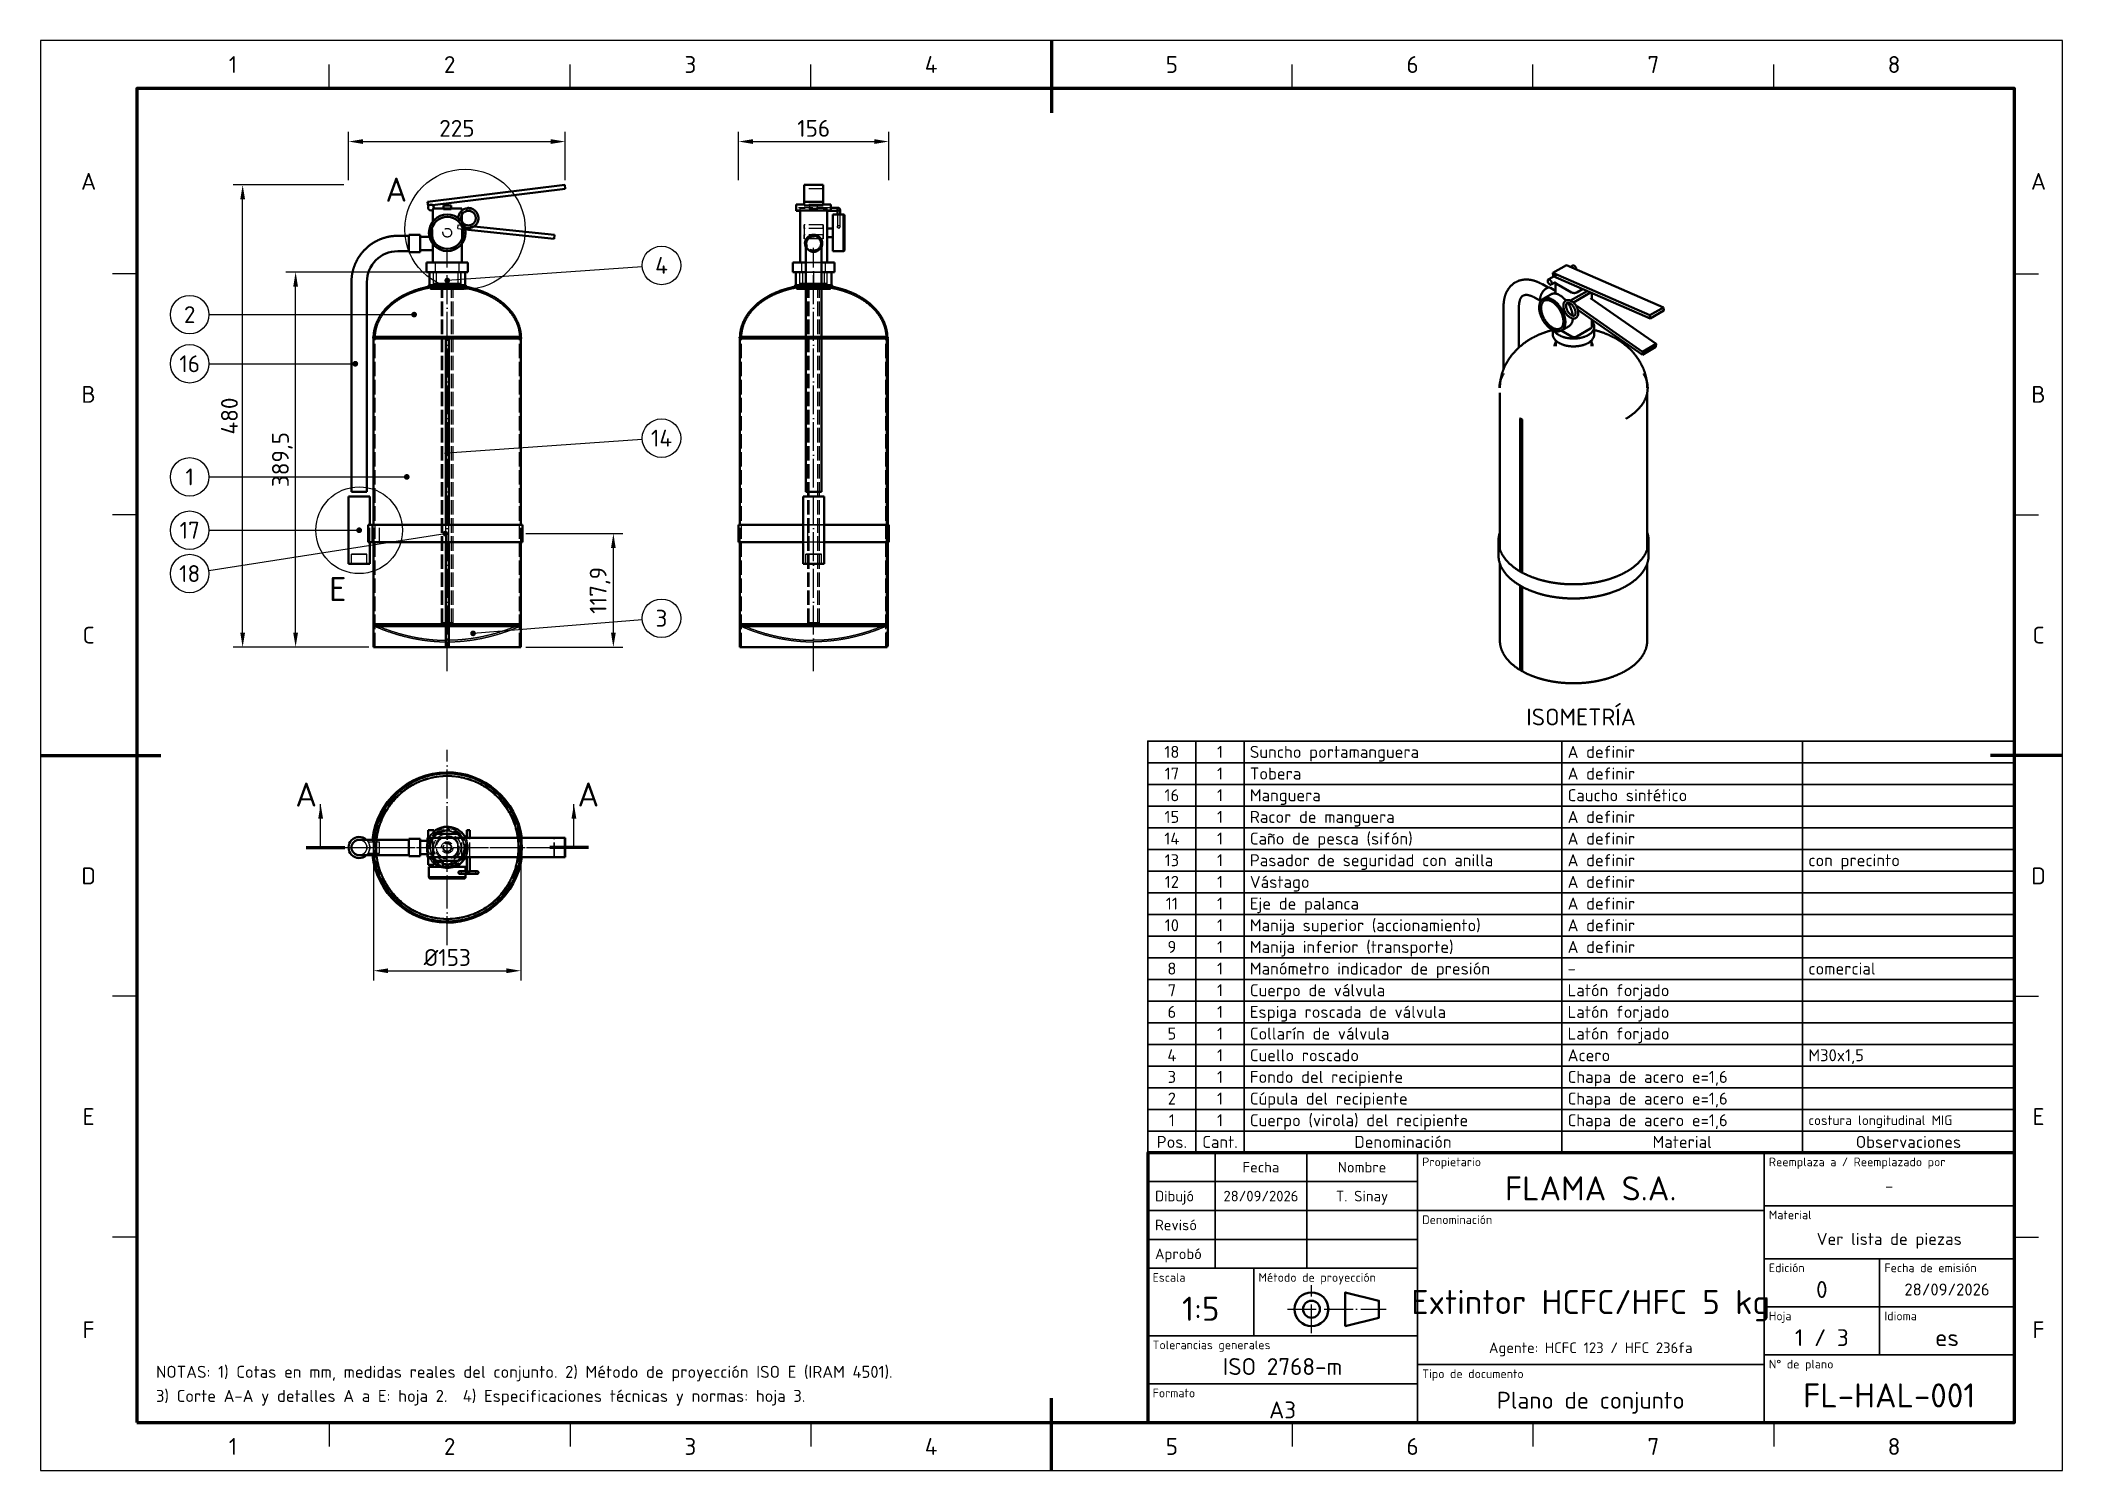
# Paper-space layout 'Lamina_A3' of a CAD drawing. Header units: millimetres. Extents: x 0 to 420, y 0 to 297.
# The model-space entities are those that its viewports show. They can reach past a viewport. Long polylines and large blocks are cut down to what shows.
import ezdxf
from ezdxf.enums import TextEntityAlignment as Align

# ---------------------------------------------------------------- set-up
doc = ezdxf.new("R2010")
doc.units = ezdxf.units.MM
doc.linetypes.add('ISO02-TRAZOS', pattern=[3.75, 3, -0.75])
doc.linetypes.add('ISO04-TRAZO-PUNTO', pattern=[7.625, 6, -0.75, 0.125, -0.75])
for name, color, linetype, lineweight in [('01-VISIBLE', 7, 'CONTINUOUS', 50), ('02-OCULTA', 4, 'ISO02-TRAZOS', 25), ('03-EJE', 1, 'ISO04-TRAZO-PUNTO', 25), ('04-COTA', 3, 'CONTINUOUS', 25), ('06-TEXTO', 7, 'CONTINUOUS', 25), ('07-RECUADRO', 7, 'CONTINUOUS', 70), ('08-FINA', 5, 'CONTINUOUS', 25), ('10-ROTULO', 7, 'CONTINUOUS', 35), ('11-TEXTO-ROTULO', 7, 'CONTINUOUS', 25)]:
    doc.layers.add(name, color=color, linetype=linetype, lineweight=lineweight)
doc.styles.add('ISO3098', font='isocpeur.ttf')
doc.dimstyles.new('FLAMA-ISO', dxfattribs={"dimtxt": 3.5, "dimasz": 3, "dimexe": 2, "dimexo": 1, "dimgap": 1, "dimtad": 1, "dimdec": 1, "dimtxsty": 'ISO3098', "dimcen": 2.5, "dimclrd": 3, "dimclre": 3, "dimclrt": 3, "dimazin": 3, "dimtfac": 1, "dimtmove": 0, "dimatfit": 3, "dimlwd": 25, "dimlwe": 25})

psp = doc.layouts.new('Lamina_A3')

msp = doc.modelspace()

# ---------------------------------------------------------------- texts
at = {"layer": '06-TEXTO', "style": 'ISO3098'}
for s, height, p in [('1', 3.5, (40, 292)), ('2', 3.5, (85, 292)), ('3', 3.5, (135, 292)), ('4', 3.5, (185, 292)), ('5', 3.5, (235, 292)), ('6', 3.5, (285, 292)), ('7', 3.5, (335, 292)), ('8', 3.5, (385, 292)), ('A', 3.5, (10, 267.75)), ('A', 3.5, (415, 267.75)), ('A', 5, (73.911, 266.016)), ('4', 3.5, (128.998, 250.278)), ('2', 3.5, (31, 240.064)), ('16', 3.5, (31, 229.851)), ('B', 3.5, (10, 223.5)), ('B', 3.5, (415, 223.5)), ('14', 3.5, (128.998, 214.4)), ('1', 3.5, (31, 206.359)), ('17', 3.5, (31, 195.28)), ('18', 3.5, (31, 186.28)), ('E', 5, (61.754, 183.064)), ('3', 3.5, (128.998, 177)), ('C', 3.5, (10, 173.5)), ('C', 3.5, (415, 173.5)), ('ISOMETRÍA', 3.5, (320, 156.5)), ('A', 5, (55.2, 140.4)), ('A', 5, (113.8, 140.4)), ('D', 3.5, (10, 123.5)), ('D', 3.5, (415, 123.5)), ('E', 3.5, (10, 73.5)), ('E', 3.5, (415, 73.5)), ('F', 3.5, (10, 29.25)), ('F', 3.5, (415, 29.25)), ('1', 3.5, (40, 5)), ('2', 3.5, (85, 5)), ('3', 3.5, (135, 5)), ('4', 3.5, (185, 5)), ('5', 3.5, (235, 5)), ('6', 3.5, (285, 5)), ('7', 3.5, (335, 5)), ('8', 3.5, (385, 5))]:
    msp.add_text(s, height=height, dxfattribs=at).set_placement(p, align=Align.MIDDLE_CENTER)
for s, p in [('NOTAS: 1) Cotas en mm, medidas reales del conjunto. 2) Método de proyección ISO E (IRAM 4501).', (24, 18.5)), ('3) Corte A-A y detalles A a E: hoja 2.  4) Especificaciones técnicas y normas: hoja 3.', (24, 13.5))]:
    msp.add_text(s, height=2.5, dxfattribs=at).set_placement(p, align=Align.BOTTOM_LEFT)
at = {"layer": '11-TEXTO-ROTULO', "style": 'ISO3098'}
for s, height, p in [('18', 2.5, (235, 149.25)), ('1', 2.5, (245, 149.25)), ('17', 2.5, (235, 144.75)), ('1', 2.5, (245, 144.75)), ('16', 2.5, (235, 140.25)), ('1', 2.5, (245, 140.25)), ('15', 2.5, (235, 135.75)), ('1', 2.5, (245, 135.75)), ('14', 2.5, (235, 131.25)), ('1', 2.5, (245, 131.25)), ('13', 2.5, (235, 126.75)), ('1', 2.5, (245, 126.75)), ('12', 2.5, (235, 122.25)), ('1', 2.5, (245, 122.25)), ('11', 2.5, (235, 117.75)), ('1', 2.5, (245, 117.75)), ('10', 2.5, (235, 113.25)), ('1', 2.5, (245, 113.25)), ('9', 2.5, (235, 108.75)), ('1', 2.5, (245, 108.75)), ('8', 2.5, (235, 104.25)), ('1', 2.5, (245, 104.25)), ('7', 2.5, (235, 99.75)), ('1', 2.5, (245, 99.75)), ('6', 2.5, (235, 95.25)), ('1', 2.5, (245, 95.25)), ('5', 2.5, (235, 90.75)), ('1', 2.5, (245, 90.75)), ('4', 2.5, (235, 86.25)), ('1', 2.5, (245, 86.25)), ('3', 2.5, (235, 81.75)), ('1', 2.5, (245, 81.75)), ('2', 2.5, (235, 77.25)), ('1', 2.5, (245, 77.25)), ('1', 2.5, (235, 72.75)), ('1', 2.5, (245, 72.75)), ('Pos.', 2.5, (235, 68.25)), ('Cant.', 2.5, (245, 68.25)), ('Denominación', 2.5, (283, 68.25)), ('Material', 2.5, (341, 68.25)), ('Observaciones', 2.5, (388, 68.25)), ('Fecha', 2.2, (253.5, 63)), ('Nombre', 2.2, (274.5, 63)), ('FLAMA S.A.', 5, (322, 58.6)), ('-', 2.5, (384, 59.1)), ('28/09/2026', 2.2, (253.5, 57)), ('T. Sinay', 2.2, (274.5, 57)), ('Ver lista de piezas', 2.5, (384, 48.1)), ('0', 3.5, (370, 37.6)), ('28/09/2026', 2.5, (396, 37.6)), ('1:5', 5, (241, 33.6)), ('Extintor HCFC/HFC 5 kg', 5, (322, 35)), ('Agente: HCFC 123 / HFC 236fa', 2.2, (322, 25.5)), ('1 / 3', 3.5, (370, 27.6)), ('es', 3.5, (396, 27.6)), ('ISO 2768-m', 3.5, (258, 21.6)), ('FL-HAL-001', 5, (384, 15.6)), ('A3', 3.5, (258, 12.6)), ('Plano de conjunto', 3.5, (322, 14.6))]:
    msp.add_text(s, height=height, dxfattribs=at).set_placement(p, align=Align.MIDDLE_CENTER)
for s, height, p in [('Suncho portamanguera', 2.5, (251.2, 149.25)), ('A definir', 2.5, (317.2, 149.25)), ('Tobera', 2.5, (251.2, 144.75)), ('A definir', 2.5, (317.2, 144.75)), ('Manguera', 2.5, (251.2, 140.25)), ('Caucho sintético', 2.5, (317.2, 140.25)), ('Racor de manguera', 2.5, (251.2, 135.75)), ('A definir', 2.5, (317.2, 135.75)), ('Caño de pesca (sifón)', 2.5, (251.2, 131.25)), ('A definir', 2.5, (317.2, 131.25)), ('Pasador de seguridad con anilla', 2.5, (251.2, 126.75)), ('A definir', 2.5, (317.2, 126.75)), ('con precinto', 2.5, (367.2, 126.75)), ('Vástago', 2.5, (251.2, 122.25)), ('A definir', 2.5, (317.2, 122.25)), ('Eje de palanca', 2.5, (251.2, 117.75)), ('A definir', 2.5, (317.2, 117.75)), ('Manija superior (accionamiento)', 2.5, (251.2, 113.25)), ('A definir', 2.5, (317.2, 113.25)), ('Manija inferior (transporte)', 2.5, (251.2, 108.75)), ('A definir', 2.5, (317.2, 108.75)), ('Manómetro indicador de presión', 2.5, (251.2, 104.25)), ('comercial', 2.5, (367.2, 104.25)), ('Cuerpo de válvula', 2.5, (251.2, 99.75)), ('-', 2.5, (317.2, 104.25)), ('Latón forjado', 2.5, (317.2, 99.75)), ('Espiga roscada de válvula', 2.5, (251.2, 95.25)), ('Latón forjado', 2.5, (317.2, 95.25)), ('Collarín de válvula', 2.5, (251.2, 90.75)), ('Latón forjado', 2.5, (317.2, 90.75)), ('Cuello roscado', 2.5, (251.2, 86.25)), ('Acero', 2.5, (317.2, 86.25)), ('M30x1,5', 2.5, (367.2, 86.25)), ('Fondo del recipiente', 2.5, (251.2, 81.75)), ('Chapa de acero e=1,6', 2.5, (317.2, 81.75)), ('Cúpula del recipiente', 2.5, (251.2, 77.25)), ('Chapa de acero e=1,6', 2.5, (317.2, 77.25)), ('Cuerpo (virola) del recipiente', 2.5, (251.2, 72.75)), ('Chapa de acero e=1,6', 2.5, (317.2, 72.75)), ('costura longitudinal MIG', 2, (367.2, 72.75)), ('Dibujó', 2.2, (231.5, 57)), ('Revisó', 2.2, (231.5, 51)), ('Aprobó', 2.2, (231.5, 45))]:
    msp.add_text(s, height=height, dxfattribs=at).set_placement(p, align=Align.MIDDLE_LEFT)
for s, p in [('Propietario', (287, 65)), ('Reemplaza a / Reemplazado por', (359, 65)), ('Denominación', (287, 53)), ('Material', (359, 54)), ('Edición', (359, 43)), ('Fecha de emisión', (383, 43)), ('Escala', (231, 41)), ('Método de proyección', (253, 41)), ('Hoja', (359, 33)), ('Idioma', (383, 33)), ('Tolerancias generales', (231, 27)), ('Tipo de documento', (287, 21)), ('N° de plano', (359, 23)), ('Formato', (231, 17))]:
    msp.add_text(s, height=1.8, dxfattribs=at).set_placement(p, align=Align.TOP_LEFT)

# ---------------------------------------------------------------- dimensions: what is measured, and where the dimension line sits
at = {"layer": '04-COTA'}
for base, p1, p2, override in [((64, 276), (64, 267), (108.998, 267), {"dimlfac": 5}), ((144.998, 276), (144.998, 267), (176.198, 267), {"dimlfac": 5}), ((69.2, 103.8), (69.2, 129.4), (99.8, 129.4), {"dimlfac": 5, "dimpost": '%%c<>'})]:
    msp.add_linear_dim(base=base, p1=p1, p2=p2, dimstyle='FLAMA-ISO', override=override, dxfattribs=at).render()
for base, p1, p2 in [((42, 171), (64, 171), (64, 267)), ((53, 171), (69.2, 171), (81.5, 248.9)), ((118.998, 171), (99.8, 171), (99.8, 194.58))]:
    msp.add_linear_dim(base=base, p1=p1, p2=p2, angle=90, dimstyle='FLAMA-ISO', override={"dimlfac": 5}, dxfattribs=at).render()

# ---------------------------------------------------------------- hatches: boundary and pattern name
at = {"layer": '08-FINA'}
h = msp.add_hatch(color=7, dxfattribs=at)
h.dxf.hatch_style = 1
edge = h.paths.add_edge_path()
edge.add_arc((84.5, 247.138), 0.6, 0, 360)
h = msp.add_hatch(color=7, dxfattribs=at)
h.dxf.hatch_style = 1
edge = h.paths.add_edge_path()
edge.add_arc((77.615, 240.064), 0.6, 0, 360)
h = msp.add_hatch(color=7, dxfattribs=at)
h.dxf.hatch_style = 1
edge = h.paths.add_edge_path()
edge.add_arc((65.4, 229.851), 0.6, 0, 360)
h = msp.add_hatch(color=7, dxfattribs=at)
h.dxf.hatch_style = 1
edge = h.paths.add_edge_path()
edge.add_arc((84.5, 211.26), 0.6, 0, 360)
h = msp.add_hatch(color=7, dxfattribs=at)
h.dxf.hatch_style = 1
edge = h.paths.add_edge_path()
edge.add_arc((76.085, 206.359), 0.6, 0, 360)
h = msp.add_hatch(color=7, dxfattribs=at)
h.dxf.hatch_style = 1
edge = h.paths.add_edge_path()
edge.add_arc((66.2, 195.28), 0.6, 0, 360)
h = msp.add_hatch(color=7, dxfattribs=at)
h.dxf.hatch_style = 1
edge = h.paths.add_edge_path()
edge.add_arc((84.096, 194.58), 0.6, 0, 360)
h = msp.add_hatch(color=7, dxfattribs=at)
h.dxf.hatch_style = 1
edge = h.paths.add_edge_path()
edge.add_arc((89.855, 173.86), 0.6, 0, 360)
h = msp.add_hatch(color=7, dxfattribs=at)
h.dxf.hatch_style = 1
h.paths.add_polyline_path([(58.2, 138.4), (57.7, 135.4), (58.7, 135.4)])
h = msp.add_hatch(color=7, dxfattribs=at)
h.dxf.hatch_style = 1
h.paths.add_polyline_path([(110.8, 138.4), (110.3, 135.4), (111.3, 135.4)])

# ---------------------------------------------------------------- linework, layer by layer
at = {"layer": '01-VISIBLE'}
for p, q in [((80.403, 263.501), (108.901, 267)), ((81.413, 262.819), (108.998, 266.206)), ((108.998, 266.206), (108.901, 267)), ((162.598, 267), (158.598, 267)), ((158.598, 263.501), (158.598, 267)), ((162.598, 263.501), (162.598, 267)), ((80.5, 262.707), (80.403, 263.501)), ((80.5, 262.707), (80.673, 262.728)), ((81.5, 259.396), (81.5, 261.86)), ((82.3, 262.107), (86.7, 262.107)), ((83.7, 262.107), (83.7, 262.707)), ((85.3, 262.107), (85.3, 262.707)), ((87.5, 261.645), (87.5, 262.107)), ((87.5, 259.515), (87.5, 260.699)), ((158.598, 262.907), (156.998, 262.907)), ((164.198, 261.707), (156.998, 261.707)), ((157.798, 261.587), (156.998, 261.587)), ((157.798, 250.9), (157.798, 261.707)), ((162.598, 263.501), (158.598, 263.501)), ((158.598, 262.707), (158.598, 263.501)), ((162.598, 262.707), (158.598, 262.707)), ((162.598, 262.707), (162.598, 263.501)), ((164.198, 262.907), (162.598, 262.907)), ((163.398, 250.9), (163.398, 261.707)), ((165.518, 261.587), (163.398, 261.587)), ((165.798, 262.227), (164.198, 262.227)), ((164.598, 260.864), (166.798, 260.864)), ((76.5, 256.423), (74.2, 256.423)), ((78.9, 256.623), (76.5, 256.623)), ((80.794, 256.223), (78.9, 256.223)), ((88.234, 257.771), (106.707, 255.83)), ((90.064, 258.383), (106.79, 256.625)), ((106.707, 255.83), (106.79, 256.625)), ((163.398, 257.964), (164.598, 257.964)), ((76.5, 253.223), (74.2, 253.223)), ((78.9, 253.023), (76.5, 253.023)), ((81.5, 253.423), (78.9, 253.423)), ((81.5, 250.9), (81.5, 254.731)), ((87.5, 250.9), (87.5, 254.731)), ((163.398, 256.164), (164.598, 256.164)), ((164.598, 253.264), (166.798, 253.264)), ((80.2, 248.9), (80.2, 250.9)), ((80.8, 246.156), (80.8, 248.9)), ((88.2, 246.156), (88.2, 248.9)), ((88.8, 248.9), (88.8, 250.9)), ((156.298, 248.9), (156.298, 250.9)), ((156.898, 246.156), (156.898, 248.9)), ((164.298, 245.9), (164.298, 248.9)), ((164.898, 248.9), (164.898, 250.9)), ((313.182, 247.323), (314.961, 248.35)), ((314.12, 248.716), (316.948, 250.349)), ((314.189, 248.028), (314.12, 248.716)), ((314.12, 248.716), (334.271, 239.939)), ((314.189, 248.028), (334.34, 239.251)), ((316.948, 250.349), (337.1, 241.572)), ((317.789, 249.983), (318.273, 250.262)), ((64.6, 246.823), (64.6, 203.28)), ((67.8, 246.823), (67.8, 203.28)), ((158.998, 246.823), (158.998, 203.28)), ((162.198, 246.823), (162.198, 203.28)), ((313.162, 245.664), (311.948, 246.365)), ((313.703, 244.262), (312.147, 243.364)), ((314.662, 245.029), (313.675, 245.599)), ((313.782, 246.284), (314.662, 246.792)), ((314.662, 244.421), (314.662, 246.803)), ((314.896, 246.477), (318.007, 244.68)), ((317.809, 242.976), (321.24, 244.957)), ((318.409, 242.583), (321.969, 244.639)), ((319.139, 244.68), (320.315, 245.36)), ((322.201, 243.329), (322.201, 244.538)), ((303.891, 241.713), (303.891, 228.728)), ((307.091, 241.713), (307.091, 233.243)), ((311.562, 242.892), (310.348, 243.593)), ((319.139, 241.86), (332.779, 232.33)), ((319.328, 241.071), (332.72, 231.714)), ((321.967, 243.493), (335.607, 233.963)), ((334.271, 239.939), (337.1, 241.572)), ((334.34, 239.251), (334.271, 239.939)), ((334.34, 239.251), (337.169, 240.884)), ((337.169, 240.884), (337.1, 241.572)), ((99.8, 196.38), (99.8, 235.289)), ((314.131, 235.939), (314.131, 236.849)), ((315.892, 236.752), (318.007, 235.53)), ((317.503, 237.68), (315.947, 236.782)), ((319.139, 235.53), (321.967, 237.163)), ((322.201, 237.49), (322.201, 239.063)), ((322.731, 235.939), (322.731, 237.572)), ((69.2, 196.38), (69.2, 235.089)), ((84.2, 235.089), (84.8, 235.089)), ((84.2, 196.38), (84.2, 235.089)), ((84.8, 196.38), (84.8, 235.089)), ((145.298, 196.38), (145.298, 235.089)), ((175.994, 235.089), (175.895, 235.089)), ((175.898, 235.089), (175.898, 235.089)), ((175.994, 196.38), (175.994, 235.089)), ((314.731, 233.489), (314.731, 234.674)), ((322.131, 233.489), (322.131, 234.674)), ((332.72, 231.714), (335.548, 233.347)), ((332.72, 231.714), (332.779, 232.33)), ((332.779, 232.33), (335.607, 233.963)), ((335.548, 233.347), (335.607, 233.963)), ((303.131, 191.298), (303.131, 223.818)), ((333.731, 191.298), (333.731, 223.818)), ((307.333, 218.499), (307.401, 218.538)), ((307.333, 218.499), (307.757, 218.254)), ((307.333, 186.727), (307.333, 218.499)), ((307.757, 218.254), (307.826, 218.294)), ((307.757, 186.488), (307.757, 218.254)), ((64, 188.28), (64, 202.28)), ((68.4, 196.38), (68.4, 202.28)), ((158.398, 188.28), (158.398, 202.28)), ((162.798, 188.28), (162.798, 202.28)), ((68.091, 196.38), (68.946, 196.38)), ((68.091, 192.78), (68.091, 196.38)), ((68.946, 192.78), (68.946, 196.38)), ((100.1, 192.78), (100.1, 196.38)), ((144.998, 192.78), (144.998, 196.38)), ((176.198, 192.78), (176.198, 196.38)), ((68.091, 192.78), (68.946, 192.78)), ((68.4, 188.28), (68.4, 192.78)), ((69.2, 171), (69.2, 192.78)), ((84.2, 171.2), (84.2, 192.78)), ((84.8, 171.2), (84.8, 192.78)), ((99.8, 171), (99.8, 192.78)), ((145.298, 171), (145.298, 192.78)), ((175.994, 171.2), (175.994, 192.78)), ((302.831, 190.117), (302.831, 193.056)), ((334.031, 190.117), (334.031, 193.056)), ((303.131, 172.333), (303.131, 188.359)), ((333.731, 172.333), (333.731, 188.359)), ((307.333, 166.334), (307.333, 183.787)), ((307.757, 166.089), (307.757, 183.549)), ((84.2, 171.2), (84.8, 171.2)), ((175.898, 171), (175.898, 171.2)), ((307.333, 166.334), (307.757, 166.089)), ((76.5, 131), (74.2, 131)), ((78.9, 131.2), (76.5, 131.2)), ((80.403, 130.8), (78.9, 130.8)), ((80.403, 127.4), (80.403, 131.4)), ((80.403, 131.4), (108.901, 131.4)), ((80.5, 131.4), (80.5, 133)), ((81.7, 131.4), (81.7, 133)), ((82.3, 132.2), (86.7, 132.2)), ((88.58, 131.4), (88.58, 133)), ((89.22, 131.4), (89.22, 133)), ((108.901, 127.4), (108.901, 131.4)), ((108.998, 131.4), (108.901, 131.4)), ((108.998, 127.4), (108.998, 131.4)), ((76.5, 127.8), (74.2, 127.8)), ((78.9, 127.6), (76.5, 127.6)), ((80.403, 128), (78.9, 128)), ((80.403, 127.4), (108.901, 127.4)), ((80.5, 125.8), (80.5, 127.4)), ((81.7, 125.8), (81.7, 127.4)), ((82.3, 126.6), (86.7, 126.6)), ((83.6, 126.6), (83.6, 125.4)), ((85.4, 126.6), (85.4, 125.4)), ((88.58, 124.479), (88.58, 127.4)), ((89.22, 124.479), (89.22, 127.4)), ((108.998, 127.4), (108.901, 127.4)), ((80.7, 125.4), (80.7, 123.2)), ((88.3, 125.4), (88.3, 124.48)), ((88.3, 123.92), (88.3, 123.2)), ((84.2, 114.004), (84.2, 114.007)), ((84.2, 114.004), (84.8, 114.004)), ((84.8, 114.004), (84.8, 114.007))]:
    msp.add_line(p, q, dxfattribs=at)
for points in [[(81.666, 262.107), (81.771, 262.107), (81.877, 262.107), (81.983, 262.107), (82.089, 262.107), (82.194, 262.107), (82.3, 262.107)], [(83.7, 262.707), (83.8, 262.707), (83.9, 262.707), (84, 262.707), (84.1, 262.707), (84.2, 262.707), (84.3, 262.707), (84.4, 262.707), (84.5, 262.707), (84.6, 262.707), (84.7, 262.707), (84.8, 262.707), (84.9, 262.707), (85, 262.707), (85.1, 262.707), (85.2, 262.707), (85.3, 262.707)], [(87.5, 262.107), (87.386, 262.107), (87.271, 262.107), (87.157, 262.107), (87.043, 262.107), (86.929, 262.107), (86.814, 262.107), (86.7, 262.107)], [(88.9, 261.627), (89, 261.623), (89.1, 261.614), (89.2, 261.597), (89.297, 261.574), (89.394, 261.544), (89.487, 261.509), (89.579, 261.467), (89.667, 261.419), (89.752, 261.365), (89.834, 261.306), (89.911, 261.242), (89.984, 261.173), (90.052, 261.099), (90.115, 261.02), (90.172, 260.938), (90.225, 260.852), (90.271, 260.763), (90.311, 260.671), (90.346, 260.577), (90.373, 260.48), (90.395, 260.382), (90.41, 260.282), (90.418, 260.182), (90.42, 260.082), (90.415, 259.981), (90.403, 259.881), (90.385, 259.783), (90.36, 259.685), (90.329, 259.59), (90.292, 259.496), (90.249, 259.406), (90.199, 259.318), (90.144, 259.234), (90.084, 259.153), (90.018, 259.077), (89.948, 259.006), (89.873, 258.939), (89.793, 258.877), (89.71, 258.821), (89.623, 258.77), (89.534, 258.725), (89.441, 258.686), (89.346, 258.654), (89.249, 258.627), (89.15, 258.608), (89.051, 258.594), (88.95, 258.588), (88.85, 258.588), (88.749, 258.594), (88.65, 258.608), (88.551, 258.627), (88.454, 258.654), (88.359, 258.686), (88.266, 258.725), (88.177, 258.77), (88.09, 258.821), (88.007, 258.877), (87.927, 258.939), (87.852, 259.006), (87.782, 259.077), (87.716, 259.153), (87.656, 259.234), (87.601, 259.318), (87.551, 259.406), (87.508, 259.496), (87.471, 259.59), (87.44, 259.685), (87.415, 259.783), (87.397, 259.881), (87.385, 259.981), (87.38, 260.082), (87.382, 260.182), (87.39, 260.282), (87.405, 260.382), (87.427, 260.48), (87.454, 260.577), (87.489, 260.671), (87.529, 260.763), (87.575, 260.852), (87.628, 260.938), (87.685, 261.02), (87.748, 261.099), (87.816, 261.173), (87.889, 261.242), (87.966, 261.306), (88.048, 261.365), (88.133, 261.419), (88.221, 261.467), (88.313, 261.509), (88.406, 261.544), (88.503, 261.574), (88.6, 261.597), (88.7, 261.614), (88.8, 261.623), (88.9, 261.627)], [(156.998, 261.707), (156.998, 261.807), (156.998, 261.907), (156.998, 262.007), (156.998, 262.107), (156.998, 262.207), (156.998, 262.307), (156.998, 262.407), (156.998, 262.507), (156.998, 262.607), (156.998, 262.707), (156.998, 262.807), (156.998, 262.907)], [(156.998, 261.587), (156.998, 261.607), (156.998, 261.627), (156.998, 261.647), (156.998, 261.667), (156.998, 261.687), (156.998, 261.707)], [(164.198, 261.707), (164.198, 261.807), (164.198, 261.907), (164.198, 262.007), (164.198, 262.107), (164.198, 262.207), (164.198, 262.307), (164.198, 262.407), (164.198, 262.507), (164.198, 262.607), (164.198, 262.707), (164.198, 262.807), (164.198, 262.907)], [(164.598, 260.864), (164.598, 260.764), (164.598, 260.664), (164.598, 260.564), (164.598, 260.464), (164.598, 260.364), (164.598, 260.264), (164.598, 260.164), (164.598, 260.064), (164.598, 259.964), (164.598, 259.864), (164.598, 259.764), (164.598, 259.664), (164.598, 259.564), (164.598, 259.464), (164.598, 259.364), (164.598, 259.264), (164.598, 259.164), (164.598, 259.064), (164.598, 258.964), (164.598, 258.864), (164.598, 258.764), (164.598, 258.664), (164.598, 258.564), (164.598, 258.464), (164.598, 258.364), (164.598, 258.264), (164.598, 258.164), (164.598, 258.064), (164.598, 257.964), (164.598, 257.864), (164.598, 257.764), (164.598, 257.664), (164.598, 257.564), (164.598, 257.464), (164.598, 257.364), (164.598, 257.264), (164.598, 257.164), (164.598, 257.064), (164.598, 256.964), (164.598, 256.864), (164.598, 256.764), (164.598, 256.664), (164.598, 256.564), (164.598, 256.464), (164.598, 256.364), (164.598, 256.264), (164.598, 256.164), (164.598, 256.064), (164.598, 255.964), (164.598, 255.864), (164.598, 255.764), (164.598, 255.664), (164.598, 255.564), (164.598, 255.464), (164.598, 255.364), (164.598, 255.264), (164.598, 255.164), (164.598, 255.064), (164.598, 254.964), (164.598, 254.864), (164.598, 254.764), (164.598, 254.664), (164.598, 254.564), (164.598, 254.464), (164.598, 254.364), (164.598, 254.264), (164.598, 254.164), (164.598, 254.064), (164.598, 253.964), (164.598, 253.864), (164.598, 253.764), (164.598, 253.664), (164.598, 253.564), (164.598, 253.464), (164.598, 253.364), (164.598, 253.264)], [(165.798, 262.18), (165.724, 262.168), (165.656, 262.136), (165.599, 262.086), (165.556, 262.024), (165.528, 261.953), (165.518, 261.878)], [(165.518, 261.878), (165.518, 261.777), (165.518, 261.675), (165.518, 261.574), (165.518, 261.473), (165.518, 261.371), (165.518, 261.27), (165.518, 261.168), (165.518, 261.067), (165.518, 260.965), (165.518, 260.864)], [(165.798, 262.18), (165.798, 262.188), (165.798, 262.196), (165.798, 262.203), (165.798, 262.211), (165.798, 262.219), (165.798, 262.227)], [(166.078, 260.864), (166.078, 260.968), (166.078, 261.072), (166.078, 261.177), (166.078, 261.281), (166.078, 261.385), (166.078, 261.49), (166.078, 261.594), (166.078, 261.698), (166.078, 261.803), (166.078, 261.907)], [(166.078, 260.864), (166.078, 260.968), (166.078, 261.072), (166.078, 261.177), (166.078, 261.281), (166.078, 261.385), (166.078, 261.49), (166.078, 261.594), (166.078, 261.698), (166.078, 261.803), (166.078, 261.907)], [(166.798, 260.864), (166.798, 260.764), (166.798, 260.664), (166.798, 260.564), (166.798, 260.464), (166.798, 260.364), (166.798, 260.264), (166.798, 260.164), (166.798, 260.064), (166.798, 259.964), (166.798, 259.864), (166.798, 259.764), (166.798, 259.664), (166.798, 259.564), (166.798, 259.464), (166.798, 259.364), (166.798, 259.264), (166.798, 259.164), (166.798, 259.064), (166.798, 258.964), (166.798, 258.864), (166.798, 258.764), (166.798, 258.664), (166.798, 258.564), (166.798, 258.464), (166.798, 258.364), (166.798, 258.264), (166.798, 258.164), (166.798, 258.064), (166.798, 257.964), (166.798, 257.864), (166.798, 257.764), (166.798, 257.664), (166.798, 257.564), (166.798, 257.464), (166.798, 257.364), (166.798, 257.264), (166.798, 257.164), (166.798, 257.064), (166.798, 256.964), (166.798, 256.864), (166.798, 256.764), (166.798, 256.664), (166.798, 256.564), (166.798, 256.464), (166.798, 256.364), (166.798, 256.264), (166.798, 256.164), (166.798, 256.064), (166.798, 255.964), (166.798, 255.864), (166.798, 255.764), (166.798, 255.664), (166.798, 255.564), (166.798, 255.464), (166.798, 255.364), (166.798, 255.264), (166.798, 255.164), (166.798, 255.064), (166.798, 254.964), (166.798, 254.864), (166.798, 254.764), (166.798, 254.664), (166.798, 254.564), (166.798, 254.464), (166.798, 254.364), (166.798, 254.264), (166.798, 254.164), (166.798, 254.064), (166.798, 253.964), (166.798, 253.864), (166.798, 253.764), (166.798, 253.664), (166.798, 253.564), (166.798, 253.464), (166.798, 253.364), (166.798, 253.264)], [(167.038, 253.504), (167.038, 253.604), (167.038, 253.704), (167.038, 253.805), (167.038, 253.905), (167.038, 254.005), (167.038, 254.106), (167.038, 254.206), (167.038, 254.306), (167.038, 254.406), (167.038, 254.507), (167.038, 254.607), (167.038, 254.707), (167.038, 254.807), (167.038, 254.908), (167.038, 255.008), (167.038, 255.108), (167.038, 255.209), (167.038, 255.309), (167.038, 255.409), (167.038, 255.509), (167.038, 255.61), (167.038, 255.71), (167.038, 255.81), (167.038, 255.911), (167.038, 256.011), (167.038, 256.111), (167.038, 256.211), (167.038, 256.312), (167.038, 256.412), (167.038, 256.512), (167.038, 256.613), (167.038, 256.713), (167.038, 256.813), (167.038, 256.913), (167.038, 257.014), (167.038, 257.114), (167.038, 257.214), (167.038, 257.315), (167.038, 257.415), (167.038, 257.515), (167.038, 257.615), (167.038, 257.716), (167.038, 257.816), (167.038, 257.916), (167.038, 258.017), (167.038, 258.117), (167.038, 258.217), (167.038, 258.317), (167.038, 258.418), (167.038, 258.518), (167.038, 258.618), (167.038, 258.718), (167.038, 258.819), (167.038, 258.919), (167.038, 259.019), (167.038, 259.12), (167.038, 259.22), (167.038, 259.32), (167.038, 259.42), (167.038, 259.521), (167.038, 259.621), (167.038, 259.721), (167.038, 259.822), (167.038, 259.922), (167.038, 260.022), (167.038, 260.122), (167.038, 260.223), (167.038, 260.323), (167.038, 260.423), (167.038, 260.524), (167.038, 260.624)], [(167.038, 253.504), (167.038, 253.604), (167.038, 253.704), (167.038, 253.805), (167.038, 253.905), (167.038, 254.005), (167.038, 254.106), (167.038, 254.206), (167.038, 254.306), (167.038, 254.406), (167.038, 254.507), (167.038, 254.607), (167.038, 254.707), (167.038, 254.807), (167.038, 254.908), (167.038, 255.008), (167.038, 255.108), (167.038, 255.209), (167.038, 255.309), (167.038, 255.409), (167.038, 255.509), (167.038, 255.61), (167.038, 255.71), (167.038, 255.81), (167.038, 255.911), (167.038, 256.011), (167.038, 256.111), (167.038, 256.211), (167.038, 256.312), (167.038, 256.412), (167.038, 256.512), (167.038, 256.613), (167.038, 256.713), (167.038, 256.813), (167.038, 256.913), (167.038, 257.014), (167.038, 257.114), (167.038, 257.214), (167.038, 257.315), (167.038, 257.415), (167.038, 257.515), (167.038, 257.615), (167.038, 257.716), (167.038, 257.816), (167.038, 257.916), (167.038, 258.017), (167.038, 258.117), (167.038, 258.217), (167.038, 258.317), (167.038, 258.418), (167.038, 258.518), (167.038, 258.618), (167.038, 258.718), (167.038, 258.819), (167.038, 258.919), (167.038, 259.019), (167.038, 259.12), (167.038, 259.22), (167.038, 259.32), (167.038, 259.42), (167.038, 259.521), (167.038, 259.621), (167.038, 259.721), (167.038, 259.822), (167.038, 259.922), (167.038, 260.022), (167.038, 260.122), (167.038, 260.223), (167.038, 260.323), (167.038, 260.423), (167.038, 260.524), (167.038, 260.624)], [(74.2, 256.423), (74.099, 256.422), (73.999, 256.42), (73.898, 256.418), (73.798, 256.414), (73.698, 256.409), (73.597, 256.404), (73.497, 256.397), (73.397, 256.389), (73.297, 256.38), (73.197, 256.37), (73.097, 256.359), (72.997, 256.347), (72.897, 256.334), (72.798, 256.32), (72.698, 256.304), (72.599, 256.288), (72.5, 256.271), (72.401, 256.252), (72.302, 256.233), (72.204, 256.213), (72.106, 256.191), (72.008, 256.169), (71.91, 256.145), (71.813, 256.121), (71.715, 256.095), (71.618, 256.069), (71.522, 256.041), (71.425, 256.013), (71.329, 255.983), (71.233, 255.953), (71.138, 255.921), (71.043, 255.889), (70.948, 255.855), (70.854, 255.82), (70.76, 255.785), (70.666, 255.748), (70.573, 255.711), (70.48, 255.672), (70.387, 255.633), (70.295, 255.593), (70.204, 255.551), (70.113, 255.509), (70.022, 255.466), (69.932, 255.421), (69.842, 255.376), (69.752, 255.33), (69.664, 255.283), (69.575, 255.235), (69.487, 255.186), (69.4, 255.136), (69.313, 255.086), (69.227, 255.034), (69.141, 254.981), (69.056, 254.928), (68.971, 254.874), (68.887, 254.819), (68.804, 254.762), (68.721, 254.706), (68.639, 254.648), (68.557, 254.589), (68.476, 254.53), (68.396, 254.469), (68.316, 254.408), (68.237, 254.346), (68.159, 254.283), (68.081, 254.219), (68.004, 254.155), (67.927, 254.09), (67.851, 254.024), (67.776, 253.957), (67.702, 253.889), (67.628, 253.821), (67.555, 253.751), (67.483, 253.681), (67.412, 253.611), (67.341, 253.539), (67.271, 253.467), (67.202, 253.394), (67.133, 253.321), (67.066, 253.246), (66.999, 253.171), (66.933, 253.095), (66.868, 253.019), (66.803, 252.942), (66.739, 252.864), (66.677, 252.786), (66.615, 252.706), (66.553, 252.627), (66.493, 252.546), (66.433, 252.465), (66.375, 252.384), (66.317, 252.301), (66.26, 252.219), (66.204, 252.135), (66.149, 252.051), (66.094, 251.966), (66.041, 251.881), (65.989, 251.796), (65.937, 251.709), (65.886, 251.623), (65.836, 251.535), (65.787, 251.447), (65.739, 251.359), (65.692, 251.27), (65.646, 251.181), (65.601, 251.091), (65.557, 251.001), (65.514, 250.91), (65.471, 250.819), (65.43, 250.727), (65.39, 250.635), (65.35, 250.543), (65.312, 250.45), (65.274, 250.357), (65.238, 250.263), (65.202, 250.169), (65.168, 250.074), (65.134, 249.98), (65.101, 249.885), (65.07, 249.789), (65.039, 249.693), (65.01, 249.597), (64.981, 249.501), (64.954, 249.404), (64.927, 249.307), (64.902, 249.21), (64.877, 249.112), (64.854, 249.015), (64.831, 248.917), (64.81, 248.818), (64.789, 248.72), (64.77, 248.621), (64.752, 248.523), (64.734, 248.423), (64.718, 248.324), (64.703, 248.225), (64.689, 248.125), (64.676, 248.026), (64.664, 247.926), (64.653, 247.826), (64.643, 247.726), (64.634, 247.626), (64.626, 247.526), (64.619, 247.425), (64.613, 247.325), (64.608, 247.225), (64.605, 247.124), (64.602, 247.024), (64.601, 246.923), (64.6, 246.823)], [(76.5, 253.023), (76.5, 253.123), (76.5, 253.223), (76.5, 253.323), (76.5, 253.423), (76.5, 253.523), (76.5, 253.623), (76.5, 253.723), (76.5, 253.823), (76.5, 253.923), (76.5, 254.023), (76.5, 254.123), (76.5, 254.223), (76.5, 254.323), (76.5, 254.423), (76.5, 254.523), (76.5, 254.623), (76.5, 254.723), (76.5, 254.823), (76.5, 254.923), (76.5, 255.023), (76.5, 255.123), (76.5, 255.223), (76.5, 255.323), (76.5, 255.423), (76.5, 255.523), (76.5, 255.623), (76.5, 255.723), (76.5, 255.823), (76.5, 255.923), (76.5, 256.023), (76.5, 256.123), (76.5, 256.223), (76.5, 256.323), (76.5, 256.423), (76.5, 256.523), (76.5, 256.623)], [(78.9, 253.023), (78.9, 253.123), (78.9, 253.223), (78.9, 253.323), (78.9, 253.423), (78.9, 253.523), (78.9, 253.623), (78.9, 253.723), (78.9, 253.823), (78.9, 253.923), (78.9, 254.023), (78.9, 254.123), (78.9, 254.223), (78.9, 254.323), (78.9, 254.423), (78.9, 254.523), (78.9, 254.623), (78.9, 254.723), (78.9, 254.823), (78.9, 254.923), (78.9, 255.023), (78.9, 255.123), (78.9, 255.223), (78.9, 255.323), (78.9, 255.423), (78.9, 255.523), (78.9, 255.623), (78.9, 255.723), (78.9, 255.823), (78.9, 255.923), (78.9, 256.023), (78.9, 256.123), (78.9, 256.223), (78.9, 256.323), (78.9, 256.423), (78.9, 256.523), (78.9, 256.623)], [(158.998, 246.823), (158.998, 246.923), (158.998, 247.023), (158.998, 247.123), (158.998, 247.223), (158.998, 247.323), (158.998, 247.423), (158.998, 247.523), (158.998, 247.623), (158.998, 247.723), (158.998, 247.823), (158.998, 247.923), (158.998, 248.023), (158.998, 248.123), (158.998, 248.223), (158.998, 248.323), (158.998, 248.423), (158.998, 248.523), (158.998, 248.623), (158.998, 248.723), (158.998, 248.823), (158.998, 248.923), (158.998, 249.023), (158.998, 249.123), (158.998, 249.223), (158.998, 249.323), (158.998, 249.423), (158.998, 249.523), (158.998, 249.623), (158.998, 249.723), (158.998, 249.823), (158.998, 249.923), (158.998, 250.023), (158.998, 250.123), (158.998, 250.223), (158.998, 250.323), (158.998, 250.423), (158.998, 250.523), (158.998, 250.623), (158.998, 250.723), (158.998, 250.823), (158.998, 250.923), (158.998, 251.023), (158.998, 251.123), (158.998, 251.223), (158.998, 251.323), (158.998, 251.423), (158.998, 251.523), (158.998, 251.623), (158.998, 251.723), (158.998, 251.823), (158.998, 251.923), (158.998, 252.023), (158.998, 252.123), (158.998, 252.223), (158.998, 252.323), (158.998, 252.423), (158.998, 252.523), (158.998, 252.623), (158.998, 252.723), (158.998, 252.823), (158.998, 252.923), (158.998, 253.023), (158.998, 253.123), (158.998, 253.223), (158.998, 253.323), (158.998, 253.423), (158.998, 253.523), (158.998, 253.623), (158.998, 253.723), (158.998, 253.823), (158.998, 253.923), (158.998, 254.023), (158.998, 254.123), (158.998, 254.223), (158.998, 254.323), (158.998, 254.423), (158.998, 254.523), (158.998, 254.623), (158.998, 254.723), (158.998, 254.823)], [(162.198, 246.823), (162.198, 246.923), (162.198, 247.023), (162.198, 247.123), (162.198, 247.223), (162.198, 247.323), (162.198, 247.423), (162.198, 247.523), (162.198, 247.623), (162.198, 247.723), (162.198, 247.823), (162.198, 247.923), (162.198, 248.023), (162.198, 248.123), (162.198, 248.223), (162.198, 248.323), (162.198, 248.423), (162.198, 248.523), (162.198, 248.623), (162.198, 248.723), (162.198, 248.823), (162.198, 248.923), (162.198, 249.023), (162.198, 249.123), (162.198, 249.223), (162.198, 249.323), (162.198, 249.423), (162.198, 249.523), (162.198, 249.623), (162.198, 249.723), (162.198, 249.823), (162.198, 249.923), (162.198, 250.023), (162.198, 250.123), (162.198, 250.223), (162.198, 250.323), (162.198, 250.423), (162.198, 250.523), (162.198, 250.623), (162.198, 250.723), (162.198, 250.823), (162.198, 250.923), (162.198, 251.023), (162.198, 251.123), (162.198, 251.223), (162.198, 251.323), (162.198, 251.423), (162.198, 251.523), (162.198, 251.623), (162.198, 251.723), (162.198, 251.823), (162.198, 251.923), (162.198, 252.023), (162.198, 252.123), (162.198, 252.223), (162.198, 252.323), (162.198, 252.423), (162.198, 252.523), (162.198, 252.623), (162.198, 252.723), (162.198, 252.823), (162.198, 252.923), (162.198, 253.023), (162.198, 253.123), (162.198, 253.223), (162.198, 253.323), (162.198, 253.423), (162.198, 253.523), (162.198, 253.623), (162.198, 253.723), (162.198, 253.823), (162.198, 253.923), (162.198, 254.023), (162.198, 254.123), (162.198, 254.223), (162.198, 254.323), (162.198, 254.423), (162.198, 254.523), (162.198, 254.623), (162.198, 254.723), (162.198, 254.823)], [(166.798, 253.264), (166.861, 253.272), (166.918, 253.296), (166.968, 253.334), (167.006, 253.384), (167.03, 253.442), (167.038, 253.504)], [(80.2, 250.9), (80.3, 250.9), (80.4, 250.9), (80.5, 250.9), (80.6, 250.9), (80.7, 250.9), (80.8, 250.9), (80.9, 250.9), (81, 250.9), (81.1, 250.9), (81.2, 250.9), (81.3, 250.9), (81.4, 250.9), (81.5, 250.9), (81.6, 250.9), (81.7, 250.9), (81.8, 250.9), (81.9, 250.9), (82, 250.9), (82.1, 250.9), (82.2, 250.9), (82.3, 250.9), (82.4, 250.9), (82.5, 250.9), (82.6, 250.9), (82.7, 250.9), (82.8, 250.9), (82.9, 250.9), (83, 250.9), (83.1, 250.9), (83.2, 250.9), (83.3, 250.9), (83.4, 250.9), (83.5, 250.9), (83.6, 250.9), (83.7, 250.9), (83.8, 250.9), (83.9, 250.9), (84, 250.9), (84.1, 250.9), (84.2, 250.9), (84.3, 250.9), (84.4, 250.9), (84.5, 250.9), (84.6, 250.9), (84.7, 250.9), (84.8, 250.9), (84.9, 250.9), (85, 250.9), (85.1, 250.9), (85.2, 250.9), (85.3, 250.9), (85.4, 250.9), (85.5, 250.9), (85.6, 250.9), (85.7, 250.9), (85.8, 250.9), (85.9, 250.9), (86, 250.9), (86.1, 250.9), (86.2, 250.9), (86.3, 250.9), (86.4, 250.9), (86.5, 250.9), (86.6, 250.9), (86.7, 250.9), (86.8, 250.9), (86.9, 250.9), (87, 250.9), (87.1, 250.9), (87.2, 250.9), (87.3, 250.9), (87.4, 250.9), (87.5, 250.9), (87.6, 250.9), (87.7, 250.9), (87.8, 250.9), (87.9, 250.9), (88, 250.9), (88.1, 250.9), (88.2, 250.9), (88.3, 250.9), (88.4, 250.9), (88.5, 250.9), (88.6, 250.9), (88.7, 250.9), (88.8, 250.9)], [(80.2, 248.9), (80.3, 248.9), (80.4, 248.9), (80.5, 248.9), (80.6, 248.9), (80.7, 248.9), (80.8, 248.9), (80.9, 248.9), (81, 248.9), (81.1, 248.9), (81.2, 248.9), (81.3, 248.9), (81.4, 248.9), (81.5, 248.9), (81.6, 248.9), (81.7, 248.9), (81.8, 248.9), (81.9, 248.9), (82, 248.9), (82.1, 248.9), (82.2, 248.9), (82.3, 248.9), (82.4, 248.9), (82.5, 248.9), (82.6, 248.9), (82.7, 248.9), (82.8, 248.9), (82.9, 248.9), (83, 248.9), (83.1, 248.9), (83.2, 248.9), (83.3, 248.9), (83.4, 248.9), (83.5, 248.9), (83.6, 248.9), (83.7, 248.9), (83.8, 248.9), (83.9, 248.9), (84, 248.9), (84.1, 248.9), (84.2, 248.9), (84.3, 248.9), (84.4, 248.9), (84.5, 248.9), (84.6, 248.9), (84.7, 248.9), (84.8, 248.9), (84.9, 248.9), (85, 248.9), (85.1, 248.9), (85.2, 248.9), (85.3, 248.9), (85.4, 248.9), (85.5, 248.9), (85.6, 248.9), (85.7, 248.9), (85.8, 248.9), (85.9, 248.9), (86, 248.9), (86.1, 248.9), (86.2, 248.9), (86.3, 248.9), (86.4, 248.9), (86.5, 248.9), (86.6, 248.9), (86.7, 248.9), (86.8, 248.9), (86.9, 248.9), (87, 248.9), (87.1, 248.9), (87.2, 248.9), (87.3, 248.9), (87.4, 248.9), (87.5, 248.9), (87.6, 248.9), (87.7, 248.9), (87.8, 248.9), (87.9, 248.9), (88, 248.9), (88.1, 248.9), (88.2, 248.9), (88.3, 248.9), (88.4, 248.9), (88.5, 248.9), (88.6, 248.9), (88.7, 248.9), (88.8, 248.9)], [(156.298, 250.9), (156.398, 250.9), (156.498, 250.9), (156.598, 250.9), (156.698, 250.9), (156.798, 250.9), (156.898, 250.9), (156.998, 250.9), (157.098, 250.9), (157.198, 250.9), (157.298, 250.9), (157.398, 250.9), (157.498, 250.9), (157.598, 250.9), (157.698, 250.9), (157.798, 250.9), (157.898, 250.9), (157.998, 250.9), (158.098, 250.9), (158.198, 250.9), (158.298, 250.9), (158.398, 250.9), (158.498, 250.9), (158.598, 250.9), (158.698, 250.9), (158.798, 250.9), (158.898, 250.9), (158.998, 250.9)], [(156.298, 248.9), (156.398, 248.9), (156.498, 248.9), (156.598, 248.9), (156.698, 248.9), (156.798, 248.9), (156.898, 248.9), (156.998, 248.9), (157.098, 248.9), (157.198, 248.9), (157.298, 248.9), (157.398, 248.9), (157.498, 248.9), (157.598, 248.9), (157.698, 248.9), (157.798, 248.9), (157.898, 248.9), (157.998, 248.9), (158.098, 248.9), (158.198, 248.9), (158.298, 248.9), (158.398, 248.9), (158.498, 248.9), (158.598, 248.9), (158.698, 248.9), (158.798, 248.9), (158.898, 248.9), (158.998, 248.9)], [(162.198, 250.9), (162.302, 250.9), (162.406, 250.9), (162.51, 250.9), (162.614, 250.9), (162.718, 250.9), (162.821, 250.9), (162.925, 250.9), (163.029, 250.9), (163.133, 250.9), (163.237, 250.9), (163.341, 250.9), (163.445, 250.9), (163.548, 250.9), (163.652, 250.9), (163.756, 250.9), (163.86, 250.9), (163.964, 250.9), (164.068, 250.9), (164.171, 250.9), (164.275, 250.9), (164.379, 250.9), (164.483, 250.9), (164.587, 250.9), (164.691, 250.9), (164.795, 250.9), (164.898, 250.9)], [(162.198, 248.9), (162.302, 248.9), (162.406, 248.9), (162.51, 248.9), (162.614, 248.9), (162.718, 248.9), (162.821, 248.9), (162.925, 248.9), (163.029, 248.9), (163.133, 248.9), (163.237, 248.9), (163.341, 248.9), (163.445, 248.9), (163.548, 248.9), (163.652, 248.9), (163.756, 248.9), (163.86, 248.9), (163.964, 248.9), (164.068, 248.9), (164.171, 248.9), (164.275, 248.9), (164.379, 248.9), (164.483, 248.9), (164.587, 248.9), (164.691, 248.9), (164.795, 248.9), (164.898, 248.9)], [(318.273, 250.262), (318.321, 250.282), (318.373, 250.29), (318.426, 250.287), (318.477, 250.275), (318.526, 250.257), (318.573, 250.233)], [(318.573, 250.233), (318.657, 250.174), (318.732, 250.105), (318.799, 250.027), (318.857, 249.943), (318.906, 249.853), (318.947, 249.759), (318.976, 249.661), (318.994, 249.56), (318.996, 249.457)], [(69.202, 235.491), (69.206, 235.591), (69.21, 235.692), (69.216, 235.792), (69.223, 235.892), (69.232, 235.992), (69.241, 236.092), (69.252, 236.191), (69.265, 236.291), (69.278, 236.39), (69.293, 236.49), (69.309, 236.589), (69.326, 236.687), (69.345, 236.786), (69.365, 236.884), (69.386, 236.982), (69.408, 237.08), (69.432, 237.178), (69.456, 237.275), (69.482, 237.372), (69.509, 237.469), (69.537, 237.565), (69.567, 237.661), (69.597, 237.756), (69.629, 237.852), (69.662, 237.946), (69.696, 238.041), (69.731, 238.135), (69.767, 238.229), (69.804, 238.322), (69.842, 238.414), (69.882, 238.507), (69.922, 238.599), (69.964, 238.69), (70.006, 238.781), (70.05, 238.871), (70.094, 238.961), (70.14, 239.05), (70.186, 239.139), (70.234, 239.228), (70.282, 239.316), (70.331, 239.403), (70.382, 239.49), (70.433, 239.576), (70.485, 239.662), (70.538, 239.747), (70.592, 239.832), (70.647, 239.916), (70.702, 239.999), (70.759, 240.082), (70.816, 240.165), (70.874, 240.246), (70.933, 240.328), (70.992, 240.408), (71.053, 240.489), (71.114, 240.568), (71.176, 240.647), (71.239, 240.725), (71.302, 240.803), (71.366, 240.88), (71.431, 240.957), (71.496, 241.033), (71.563, 241.108), (71.63, 241.183), (71.697, 241.257), (71.765, 241.331), (71.834, 241.404), (71.904, 241.476), (71.974, 241.548), (72.044, 241.619), (72.116, 241.69), (72.188, 241.76), (72.26, 241.829), (72.333, 241.898), (72.407, 241.966), (72.481, 242.034), (72.555, 242.101), (72.631, 242.167), (72.706, 242.233), (72.783, 242.298), (72.859, 242.363), (72.937, 242.427), (73.014, 242.49), (73.093, 242.553), (73.171, 242.615), (73.25, 242.677), (73.33, 242.738), (73.41, 242.799), (73.491, 242.858), (73.572, 242.918), (73.653, 242.976), (73.735, 243.035), (73.817, 243.092), (73.899, 243.149), (73.982, 243.205), (74.066, 243.261), (74.15, 243.316), (74.234, 243.371), (74.318, 243.425), (74.403, 243.479), (74.488, 243.532), (74.574, 243.584), (74.66, 243.636), (74.746, 243.687), (74.833, 243.738), (74.92, 243.788), (75.007, 243.837), (75.094, 243.886), (75.182, 243.935), (75.27, 243.983), (75.359, 244.03), (75.448, 244.077), (75.537, 244.123), (75.626, 244.169), (75.716, 244.214), (75.805, 244.259), (75.896, 244.303), (75.986, 244.346), (76.077, 244.389), (76.168, 244.431), (76.259, 244.473), (76.35, 244.514), (76.442, 244.555), (76.534, 244.595), (76.626, 244.634), (76.719, 244.673), (76.812, 244.712), (76.904, 244.75), (76.997, 244.787), (77.091, 244.825), (77.184, 244.861), (77.278, 244.898), (77.371, 244.933), (77.465, 244.969), (77.559, 245.004), (77.653, 245.039), (77.748, 245.073), (77.842, 245.106), (77.937, 245.139), (78.032, 245.171), (78.127, 245.202), (78.223, 245.233), (78.319, 245.263), (78.415, 245.292), (78.511, 245.32), (78.607, 245.348), (78.704, 245.375), (78.801, 245.401), (78.898, 245.428), (78.995, 245.453), (79.092, 245.479), (79.189, 245.504), (79.286, 245.529), (79.383, 245.554), (79.48, 245.579), (79.577, 245.604), (79.674, 245.63), (79.771, 245.656), (79.868, 245.684), (79.965, 245.71), (80.062, 245.733), (80.161, 245.753), (80.259, 245.772), (80.358, 245.79), (80.457, 245.807), (80.555, 245.825)], [(80.8, 246.156), (80.734, 246.147), (80.672, 246.122), (80.619, 246.081), (80.578, 246.028), (80.553, 245.966), (80.544, 245.9)], [(80.8, 246.156), (80.8, 246.156), (80.8, 246.156), (80.8, 246.156), (80.8, 246.156), (80.8, 246.156), (80.8, 246.156)], [(88.2, 246.156), (88.1, 246.156), (88, 246.156), (87.9, 246.156), (87.8, 246.156), (87.7, 246.156), (87.6, 246.156), (87.5, 246.156), (87.4, 246.156), (87.3, 246.156), (87.2, 246.156), (87.1, 246.156), (87, 246.156), (86.9, 246.156), (86.8, 246.156), (86.7, 246.156), (86.6, 246.156), (86.5, 246.156), (86.4, 246.156), (86.3, 246.156), (86.2, 246.156), (86.1, 246.156), (86, 246.156), (85.9, 246.156), (85.8, 246.156), (85.7, 246.156), (85.6, 246.156), (85.5, 246.156), (85.4, 246.156), (85.3, 246.156), (85.2, 246.156), (85.1, 246.156), (85, 246.156), (84.9, 246.156), (84.8, 246.156), (84.7, 246.156), (84.6, 246.156), (84.5, 246.156), (84.4, 246.156), (84.3, 246.156), (84.2, 246.156), (84.1, 246.156), (84, 246.156), (83.9, 246.156), (83.8, 246.156), (83.7, 246.156), (83.6, 246.156), (83.5, 246.156), (83.4, 246.156), (83.3, 246.156), (83.2, 246.156), (83.1, 246.156), (83, 246.156), (82.9, 246.156), (82.8, 246.156), (82.7, 246.156), (82.6, 246.156), (82.5, 246.156), (82.4, 246.156), (82.3, 246.156), (82.2, 246.156), (82.1, 246.156), (82, 246.156), (81.9, 246.156), (81.8, 246.156), (81.7, 246.156), (81.6, 246.156), (81.5, 246.156), (81.4, 246.156), (81.3, 246.156), (81.2, 246.156), (81.1, 246.156), (81, 246.156), (80.9, 246.156), (80.8, 246.156)], [(99.8, 235.289), (99.799, 235.389), (99.797, 235.489), (99.794, 235.589), (99.79, 235.689), (99.784, 235.789), (99.777, 235.889), (99.769, 235.989), (99.759, 236.088), (99.748, 236.188), (99.736, 236.287), (99.722, 236.386), (99.708, 236.485), (99.692, 236.584), (99.675, 236.682), (99.656, 236.78), (99.636, 236.879), (99.616, 236.976), (99.594, 237.074), (99.57, 237.171), (99.546, 237.268), (99.52, 237.365), (99.493, 237.461), (99.465, 237.557), (99.436, 237.653), (99.406, 237.748), (99.374, 237.843), (99.341, 237.938), (99.308, 238.032), (99.273, 238.126), (99.237, 238.219), (99.2, 238.312), (99.162, 238.404), (99.123, 238.497), (99.082, 238.588), (99.041, 238.679), (98.999, 238.77), (98.956, 238.86), (98.911, 238.95), (98.866, 239.039), (98.82, 239.128), (98.773, 239.216), (98.725, 239.304), (98.675, 239.391), (98.625, 239.477), (98.575, 239.564), (98.523, 239.649), (98.47, 239.734), (98.417, 239.819), (98.362, 239.903), (98.307, 239.986), (98.251, 240.069), (98.194, 240.151), (98.136, 240.233), (98.077, 240.314), (98.018, 240.394), (97.958, 240.474), (97.897, 240.554), (97.836, 240.632), (97.773, 240.711), (97.71, 240.788), (97.646, 240.865), (97.582, 240.942), (97.517, 241.018), (97.451, 241.093), (97.384, 241.168), (97.317, 241.242), (97.249, 241.315), (97.181, 241.388), (97.112, 241.46), (97.042, 241.532), (96.972, 241.603), (96.901, 241.674), (96.829, 241.744), (96.757, 241.813), (96.684, 241.882), (96.611, 241.95), (96.537, 242.018), (96.463, 242.084), (96.388, 242.151), (96.313, 242.217), (96.237, 242.282), (96.16, 242.346), (96.083, 242.41), (96.006, 242.474), (95.928, 242.536), (95.85, 242.599), (95.771, 242.66), (95.692, 242.721), (95.612, 242.782), (95.532, 242.842), (95.451, 242.901), (95.37, 242.96), (95.289, 243.018), (95.207, 243.075), (95.125, 243.132), (95.042, 243.189), (94.959, 243.245), (94.876, 243.3), (94.792, 243.354), (94.708, 243.408), (94.624, 243.462), (94.539, 243.515), (94.453, 243.567), (94.368, 243.619), (94.282, 243.67), (94.196, 243.721), (94.109, 243.771), (94.022, 243.821), (93.935, 243.87), (93.848, 243.918), (93.76, 243.966), (93.672, 244.014), (93.583, 244.061), (93.495, 244.107), (93.406, 244.153), (93.317, 244.198), (93.227, 244.243), (93.137, 244.287), (93.047, 244.33), (92.957, 244.373), (92.866, 244.416), (92.775, 244.457), (92.684, 244.499), (92.593, 244.539), (92.501, 244.579), (92.409, 244.619), (92.317, 244.658), (92.225, 244.697), (92.132, 244.735), (92.04, 244.772), (91.947, 244.81), (91.854, 244.846), (91.761, 244.883), (91.667, 244.919), (91.574, 244.954), (91.48, 244.99), (91.386, 245.024), (91.292, 245.058), (91.198, 245.092), (91.104, 245.125), (91.009, 245.157), (90.914, 245.189), (90.819, 245.22), (90.724, 245.25), (90.628, 245.279), (90.532, 245.308), (90.436, 245.335), (90.34, 245.363), (90.243, 245.389), (90.147, 245.416), (90.05, 245.441), (89.953, 245.467), (89.857, 245.492), (89.76, 245.517), (89.663, 245.542), (89.566, 245.567), (89.469, 245.592), (89.372, 245.617), (89.276, 245.643), (89.179, 245.67), (89.083, 245.697), (88.986, 245.722), (88.888, 245.743), (88.79, 245.762), (88.692, 245.781), (88.594, 245.798), (88.495, 245.816), (88.396, 245.833), (88.298, 245.85), (88.199, 245.867), (88.101, 245.883), (88.002, 245.9)], [(88.2, 246.156), (88.2, 246.156), (88.2, 246.156), (88.2, 246.156), (88.2, 246.156), (88.2, 246.156), (88.2, 246.156)], [(145.301, 235.491), (145.304, 235.591), (145.309, 235.692), (145.314, 235.792), (145.322, 235.892), (145.33, 235.992), (145.34, 236.092), (145.351, 236.191), (145.363, 236.291), (145.377, 236.39), (145.391, 236.49), (145.408, 236.589), (145.425, 236.687), (145.443, 236.786), (145.463, 236.884), (145.484, 236.982), (145.507, 237.08), (145.53, 237.178), (145.555, 237.275), (145.58, 237.372), (145.608, 237.469), (145.636, 237.565), (145.665, 237.661), (145.696, 237.756), (145.727, 237.852), (145.76, 237.946), (145.794, 238.041), (145.829, 238.135), (145.865, 238.229), (145.902, 238.322), (145.941, 238.414), (145.98, 238.507), (146.021, 238.599), (146.062, 238.69), (146.104, 238.781), (146.148, 238.871), (146.193, 238.961), (146.238, 239.05), (146.285, 239.139), (146.332, 239.228), (146.38, 239.316), (146.43, 239.403), (146.48, 239.49), (146.531, 239.576), (146.583, 239.662), (146.636, 239.747), (146.69, 239.832), (146.745, 239.916), (146.801, 239.999), (146.857, 240.082), (146.914, 240.165), (146.972, 240.246), (147.031, 240.328), (147.091, 240.408), (147.151, 240.489), (147.212, 240.568), (147.274, 240.647), (147.337, 240.725), (147.4, 240.803), (147.465, 240.88), (147.529, 240.957), (147.595, 241.033), (147.661, 241.108), (147.728, 241.183), (147.796, 241.257), (147.864, 241.331), (147.933, 241.404), (148.002, 241.476), (148.072, 241.548), (148.143, 241.619), (148.214, 241.69), (148.286, 241.76), (148.358, 241.829), (148.431, 241.898), (148.505, 241.966), (148.579, 242.034), (148.654, 242.101), (148.729, 242.167), (148.805, 242.233), (148.881, 242.298), (148.958, 242.363), (149.035, 242.427), (149.113, 242.49), (149.191, 242.553), (149.27, 242.615), (149.349, 242.677), (149.428, 242.738), (149.508, 242.799), (149.589, 242.858), (149.67, 242.918), (149.751, 242.976), (149.833, 243.035), (149.915, 243.092), (149.998, 243.149), (150.081, 243.205), (150.164, 243.261), (150.248, 243.316), (150.332, 243.371), (150.417, 243.425), (150.502, 243.479), (150.587, 243.532), (150.672, 243.584), (150.758, 243.636), (150.845, 243.687), (150.931, 243.738), (151.018, 243.788), (151.105, 243.837), (151.193, 243.886), (151.281, 243.935), (151.369, 243.983), (151.457, 244.03), (151.546, 244.077), (151.635, 244.123), (151.724, 244.169), (151.814, 244.214), (151.904, 244.259), (151.994, 244.303), (152.084, 244.346), (152.175, 244.389), (152.266, 244.431), (152.357, 244.473), (152.449, 244.514), (152.541, 244.555), (152.633, 244.595), (152.725, 244.634), (152.817, 244.673), (152.91, 244.712), (153.003, 244.75), (153.096, 244.787), (153.189, 244.825), (153.282, 244.861), (153.376, 244.898), (153.47, 244.933), (153.563, 244.969), (153.657, 245.004), (153.752, 245.039), (153.846, 245.073), (153.941, 245.106), (154.035, 245.139), (154.13, 245.171), (154.226, 245.202), (154.321, 245.233), (154.417, 245.263), (154.513, 245.292), (154.609, 245.32), (154.706, 245.348), (154.802, 245.375), (154.899, 245.401), (154.996, 245.428), (155.093, 245.453), (155.19, 245.479), (155.287, 245.504), (155.384, 245.529), (155.482, 245.554), (155.579, 245.579), (155.676, 245.604), (155.773, 245.63), (155.87, 245.656), (155.966, 245.684), (156.063, 245.71), (156.161, 245.733), (156.259, 245.753), (156.358, 245.772), (156.456, 245.79), (156.555, 245.807), (156.654, 245.825)], [(156.898, 246.156), (156.832, 246.147), (156.77, 246.122), (156.717, 246.081), (156.677, 246.028), (156.651, 245.966), (156.642, 245.9)], [(157.761, 246.156), (157.653, 246.156), (157.545, 246.156), (157.437, 246.156), (157.33, 246.156), (157.222, 246.156), (157.114, 246.156), (157.006, 246.156), (156.898, 246.156)], [(158.998, 246.156), (158.898, 246.156), (158.798, 246.156), (158.698, 246.156), (158.598, 246.156), (158.498, 246.156), (158.398, 246.156), (158.298, 246.156), (158.198, 246.156), (158.098, 246.156), (157.998, 246.156), (157.898, 246.156), (157.798, 246.156), (157.698, 246.156), (157.598, 246.156), (157.498, 246.156), (157.398, 246.156), (157.298, 246.156), (157.198, 246.156), (157.098, 246.156), (156.998, 246.156), (156.898, 246.156)], [(164.298, 246.156), (164.193, 246.156), (164.088, 246.156), (163.983, 246.156), (163.878, 246.156), (163.773, 246.156), (163.668, 246.156), (163.563, 246.156), (163.458, 246.156), (163.353, 246.156), (163.248, 246.156), (163.143, 246.156), (163.038, 246.156), (162.933, 246.156), (162.828, 246.156), (162.723, 246.156), (162.618, 246.156), (162.513, 246.156), (162.408, 246.156), (162.303, 246.156), (162.198, 246.156)], [(164.554, 245.9), (164.546, 245.966), (164.52, 246.028), (164.479, 246.081), (164.426, 246.122), (164.365, 246.147), (164.298, 246.156)], [(164.554, 245.9), (164.554, 245.887), (164.553, 245.875), (164.552, 245.862), (164.549, 245.849), (164.546, 245.837), (164.543, 245.825)], [(175.896, 235.491), (175.893, 235.591), (175.888, 235.692), (175.882, 235.792), (175.875, 235.892), (175.867, 235.992), (175.857, 236.092), (175.846, 236.191), (175.834, 236.291), (175.82, 236.39), (175.805, 236.49), (175.789, 236.589), (175.772, 236.687), (175.753, 236.786), (175.734, 236.884), (175.713, 236.982), (175.69, 237.08), (175.667, 237.178), (175.642, 237.275), (175.616, 237.372), (175.589, 237.469), (175.561, 237.565), (175.532, 237.661), (175.501, 237.756), (175.47, 237.852), (175.437, 237.946), (175.403, 238.041), (175.368, 238.135), (175.332, 238.229), (175.294, 238.322), (175.256, 238.414), (175.217, 238.507), (175.176, 238.599), (175.135, 238.69), (175.092, 238.781), (175.049, 238.871), (175.004, 238.961), (174.959, 239.05), (174.912, 239.139), (174.865, 239.228), (174.816, 239.316), (174.767, 239.403), (174.717, 239.49), (174.665, 239.576), (174.613, 239.662), (174.56, 239.747), (174.506, 239.832), (174.452, 239.916), (174.396, 239.999), (174.34, 240.082), (174.282, 240.165), (174.224, 240.246), (174.166, 240.328), (174.106, 240.408), (174.046, 240.489), (173.984, 240.568), (173.923, 240.647), (173.86, 240.725), (173.796, 240.803), (173.732, 240.88), (173.667, 240.957), (173.602, 241.033), (173.536, 241.108), (173.469, 241.183), (173.401, 241.257), (173.333, 241.331), (173.264, 241.404), (173.195, 241.476), (173.125, 241.548), (173.054, 241.619), (172.983, 241.69), (172.911, 241.76), (172.838, 241.829), (172.765, 241.898), (172.692, 241.966), (172.618, 242.034), (172.543, 242.101), (172.468, 242.167), (172.392, 242.233), (172.316, 242.298), (172.239, 242.363), (172.162, 242.427), (172.084, 242.49), (172.006, 242.553), (171.927, 242.615), (171.848, 242.677), (171.768, 242.738), (171.688, 242.799), (171.608, 242.858), (171.527, 242.918), (171.446, 242.976), (171.364, 243.035), (171.282, 243.092), (171.199, 243.149), (171.116, 243.205), (171.033, 243.261), (170.949, 243.316), (170.865, 243.371), (170.78, 243.425), (170.695, 243.479), (170.61, 243.532), (170.524, 243.584), (170.439, 243.636), (170.352, 243.687), (170.266, 243.738), (170.179, 243.788), (170.092, 243.837), (170.004, 243.886), (169.916, 243.935), (169.828, 243.983), (169.739, 244.03), (169.651, 244.077), (169.562, 244.123), (169.472, 244.169), (169.383, 244.214), (169.293, 244.259), (169.203, 244.303), (169.112, 244.346), (169.022, 244.389), (168.931, 244.431), (168.839, 244.473), (168.748, 244.514), (168.656, 244.555), (168.564, 244.595), (168.472, 244.634), (168.38, 244.673), (168.287, 244.712), (168.194, 244.75), (168.101, 244.787), (168.008, 244.825), (167.914, 244.861), (167.821, 244.898), (167.727, 244.933), (167.633, 244.969), (167.539, 245.004), (167.445, 245.039), (167.351, 245.073), (167.256, 245.106), (167.161, 245.139), (167.066, 245.171), (166.971, 245.202), (166.875, 245.233), (166.78, 245.263), (166.684, 245.292), (166.587, 245.32), (166.491, 245.348), (166.394, 245.375), (166.298, 245.401), (166.201, 245.428), (166.104, 245.453), (166.007, 245.479), (165.91, 245.504), (165.812, 245.529), (165.715, 245.554), (165.618, 245.579), (165.521, 245.604), (165.424, 245.63), (165.327, 245.656), (165.231, 245.684), (165.134, 245.71), (165.036, 245.733), (164.938, 245.753), (164.839, 245.772), (164.741, 245.79), (164.642, 245.807), (164.543, 245.825)], [(311.948, 246.365), (311.861, 246.414), (311.773, 246.463), (311.684, 246.511), (311.595, 246.558), (311.506, 246.604), (311.416, 246.648), (311.325, 246.692), (311.234, 246.734), (311.142, 246.776), (311.05, 246.816), (310.957, 246.855), (310.864, 246.893), (310.77, 246.929), (310.676, 246.964), (310.581, 246.998), (310.486, 247.031), (310.39, 247.062), (310.294, 247.091), (310.198, 247.12), (310.101, 247.147), (310.003, 247.172), (309.905, 247.196), (309.807, 247.218), (309.709, 247.239), (309.61, 247.257), (309.511, 247.275), (309.412, 247.29), (309.312, 247.304), (309.212, 247.316), (309.112, 247.327), (309.012, 247.335), (308.911, 247.342), (308.811, 247.346), (308.71, 247.349), (308.61, 247.35), (308.509, 247.349), (308.409, 247.346), (308.308, 247.34), (308.208, 247.333), (308.108, 247.324), (308.008, 247.312), (307.908, 247.299), (307.809, 247.283), (307.71, 247.265), (307.611, 247.245), (307.513, 247.223), (307.415, 247.198), (307.318, 247.172), (307.222, 247.143), (307.126, 247.112), (307.031, 247.079), (306.937, 247.043), (306.844, 247.006), (306.751, 246.966), (306.66, 246.924), (306.57, 246.88), (306.48, 246.834), (306.392, 246.786), (306.305, 246.735), (306.219, 246.683), (306.134, 246.629), (306.051, 246.572), (305.969, 246.514), (305.888, 246.454), (305.809, 246.392), (305.731, 246.328), (305.655, 246.263), (305.58, 246.195), (305.507, 246.126), (305.436, 246.055), (305.366, 245.983), (305.297, 245.909), (305.231, 245.834), (305.166, 245.757), (305.102, 245.679), (305.041, 245.599), (304.981, 245.519), (304.923, 245.437), (304.866, 245.353), (304.812, 245.269), (304.759, 245.183), (304.707, 245.097), (304.658, 245.009), (304.61, 244.921), (304.564, 244.831), (304.519, 244.741), (304.476, 244.65), (304.435, 244.558), (304.396, 244.466), (304.358, 244.373), (304.322, 244.279), (304.287, 244.184), (304.254, 244.089), (304.223, 243.994), (304.193, 243.898), (304.165, 243.801), (304.138, 243.704), (304.113, 243.607), (304.089, 243.509), (304.067, 243.411), (304.046, 243.312), (304.026, 243.214), (304.008, 243.115), (303.992, 243.016), (303.976, 242.916), (303.962, 242.817), (303.95, 242.717), (303.938, 242.617), (303.928, 242.517), (303.919, 242.416), (303.912, 242.316), (303.906, 242.216), (303.9, 242.115), (303.896, 242.015), (303.894, 241.914), (303.892, 241.814), (303.891, 241.713)], [(307.948, 243.99), (307.863, 243.935), (307.783, 243.872), (307.709, 243.803), (307.641, 243.728), (307.578, 243.649), (307.521, 243.565), (307.468, 243.479), (307.42, 243.389), (307.377, 243.298), (307.337, 243.205), (307.301, 243.11), (307.269, 243.014), (307.24, 242.916), (307.214, 242.818), (307.191, 242.72), (307.171, 242.62), (307.153, 242.521), (307.138, 242.42), (307.125, 242.32), (307.114, 242.219), (307.106, 242.118), (307.099, 242.017), (307.095, 241.916), (307.092, 241.814), (307.091, 241.713)], [(310.348, 243.593), (310.26, 243.643), (310.171, 243.692), (310.081, 243.738), (309.99, 243.783), (309.898, 243.826), (309.806, 243.868), (309.712, 243.907), (309.618, 243.944), (309.523, 243.978), (309.426, 244.01), (309.329, 244.04), (309.232, 244.066), (309.133, 244.09), (309.034, 244.11), (308.934, 244.126), (308.833, 244.139), (308.732, 244.147), (308.631, 244.15), (308.529, 244.148), (308.428, 244.14), (308.328, 244.125), (308.229, 244.104), (308.132, 244.074), (308.038, 244.036), (307.948, 243.99)], [(311.595, 242.806), (311.56, 242.899), (311.534, 242.996), (311.516, 243.094), (311.506, 243.194), (311.502, 243.294), (311.504, 243.394), (311.512, 243.494), (311.524, 243.593), (311.541, 243.692), (311.563, 243.79), (311.588, 243.887), (311.617, 243.982), (311.649, 244.077), (311.685, 244.171), (311.724, 244.263), (311.766, 244.354), (311.811, 244.443), (311.858, 244.531), (311.909, 244.618), (311.962, 244.703), (312.018, 244.785), (312.077, 244.867), (312.138, 244.946), (312.202, 245.023), (312.269, 245.097), (312.339, 245.169), (312.411, 245.239), (312.486, 245.305), (312.564, 245.368), (312.645, 245.427), (312.728, 245.482), (312.815, 245.532), (312.904, 245.577), (312.997, 245.615), (313.092, 245.647), (313.189, 245.669), (313.289, 245.681), (313.389, 245.682), (313.488, 245.669), (313.584, 245.642), (313.675, 245.599)], [(313.782, 246.284), (313.686, 246.256), (313.586, 246.268), (313.493, 246.307), (313.409, 246.363), (313.334, 246.43), (313.267, 246.505), (313.208, 246.587), (313.157, 246.674), (313.116, 246.766), (313.084, 246.862), (313.064, 246.961), (313.058, 247.061), (313.07, 247.161), (313.11, 247.254), (313.182, 247.323)], [(313.182, 247.323), (313.23, 247.343), (313.282, 247.351), (313.334, 247.348), (313.386, 247.336), (313.435, 247.317), (313.482, 247.293)], [(313.482, 247.293), (313.571, 247.231), (313.65, 247.156), (313.719, 247.072), (313.779, 246.981), (313.829, 246.885), (313.868, 246.783), (313.895, 246.677), (313.906, 246.569), (313.896, 246.461), (313.858, 246.36), (313.782, 246.284)], [(316.859, 242.989), (316.793, 243.066), (316.725, 243.143), (316.656, 243.218), (316.586, 243.291), (316.514, 243.364), (316.441, 243.435), (316.367, 243.505), (316.291, 243.573), (316.214, 243.639), (316.136, 243.705), (316.056, 243.768), (315.975, 243.829), (315.892, 243.889), (315.808, 243.946), (315.723, 244.002), (315.636, 244.055), (315.547, 244.105), (315.457, 244.153), (315.366, 244.198), (315.273, 244.241), (315.179, 244.28), (315.084, 244.315), (314.987, 244.347), (314.889, 244.374), (314.79, 244.398), (314.69, 244.416), (314.589, 244.43), (314.487, 244.438), (314.385, 244.44), (314.284, 244.436), (314.182, 244.425), (314.082, 244.407), (313.983, 244.382), (313.887, 244.349), (313.793, 244.309), (313.703, 244.262)], [(314.329, 244.438), (314.382, 244.474), (314.435, 244.508), (314.49, 244.54), (314.546, 244.57), (314.603, 244.598), (314.662, 244.623)], [(314.662, 246.803), (314.671, 246.734), (314.696, 246.669), (314.735, 246.61), (314.783, 246.559), (314.837, 246.515), (314.896, 246.477)], [(319.139, 244.68), (319.043, 244.633), (318.942, 244.597), (318.838, 244.571), (318.733, 244.554), (318.626, 244.546), (318.519, 244.546), (318.413, 244.554), (318.307, 244.571), (318.204, 244.597), (318.103, 244.633), (318.007, 244.68)], [(315.947, 236.782), (315.859, 236.735), (315.767, 236.694), (315.673, 236.66), (315.576, 236.632), (315.478, 236.611), (315.379, 236.595), (315.279, 236.586), (315.179, 236.583), (315.079, 236.586), (314.979, 236.593), (314.879, 236.606), (314.78, 236.624), (314.682, 236.646), (314.586, 236.672), (314.49, 236.702), (314.395, 236.735), (314.302, 236.772), (314.21, 236.812), (314.119, 236.855), (314.03, 236.901), (313.942, 236.95), (313.856, 237.001), (313.771, 237.054), (313.687, 237.109), (313.605, 237.167), (313.524, 237.226), (313.445, 237.288), (313.367, 237.351), (313.29, 237.415), (313.214, 237.482), (313.14, 237.549), (313.068, 237.619), (312.996, 237.689), (312.926, 237.761), (312.858, 237.834), (312.79, 237.909), (312.724, 237.984), (312.66, 238.061), (312.596, 238.139), (312.534, 238.217), (312.473, 238.297), (312.414, 238.378), (312.356, 238.46), (312.299, 238.543), (312.243, 238.626), (312.189, 238.711), (312.136, 238.796), (312.085, 238.882), (312.035, 238.969), (311.986, 239.056), (311.938, 239.145), (311.892, 239.234), (311.848, 239.324), (311.805, 239.415), (311.763, 239.506), (311.723, 239.598), (311.684, 239.69), (311.647, 239.784), (311.611, 239.877), (311.577, 239.972), (311.545, 240.067), (311.514, 240.162), (311.485, 240.258), (311.457, 240.355), (311.432, 240.452), (311.408, 240.549), (311.387, 240.647), (311.367, 240.746), (311.349, 240.845), (311.334, 240.944), (311.32, 241.043), (311.309, 241.143), (311.301, 241.243), (311.295, 241.343), (311.291, 241.443), (311.29, 241.544), (311.292, 241.644), (311.297, 241.744), (311.305, 241.844), (311.316, 241.944), (311.331, 242.043), (311.349, 242.142), (311.371, 242.24), (311.397, 242.337), (311.427, 242.432), (311.461, 242.527), (311.5, 242.619), (311.543, 242.71), (311.591, 242.798), (311.644, 242.883), (311.702, 242.965), (311.764, 243.044), (311.832, 243.118), (311.904, 243.187), (311.981, 243.252), (312.062, 243.311), (312.147, 243.364)], [(315.707, 237.198), (315.618, 237.151), (315.524, 237.113), (315.428, 237.083), (315.329, 237.062), (315.23, 237.048), (315.129, 237.043), (315.028, 237.044), (314.927, 237.052), (314.827, 237.066), (314.729, 237.086), (314.631, 237.11), (314.534, 237.14), (314.439, 237.174), (314.346, 237.212), (314.254, 237.253), (314.164, 237.298), (314.075, 237.346), (313.988, 237.397), (313.902, 237.451), (313.819, 237.507), (313.736, 237.566), (313.656, 237.626), (313.577, 237.689), (313.499, 237.754), (313.423, 237.82), (313.349, 237.888), (313.276, 237.958), (313.205, 238.029), (313.135, 238.102), (313.066, 238.176), (313, 238.252), (312.934, 238.329), (312.87, 238.407), (312.808, 238.486), (312.747, 238.567), (312.688, 238.648), (312.63, 238.731), (312.573, 238.814), (312.518, 238.899), (312.465, 238.985), (312.413, 239.071), (312.362, 239.158), (312.313, 239.247), (312.266, 239.336), (312.22, 239.426), (312.176, 239.516), (312.134, 239.608), (312.093, 239.7), (312.054, 239.793), (312.016, 239.887), (311.98, 239.981), (311.946, 240.076), (311.914, 240.172), (311.884, 240.268), (311.856, 240.365), (311.83, 240.462), (311.806, 240.56), (311.784, 240.659), (311.765, 240.758), (311.747, 240.857), (311.733, 240.957), (311.72, 241.057), (311.711, 241.158), (311.704, 241.258), (311.7, 241.359), (311.7, 241.46), (311.703, 241.561), (311.709, 241.662), (311.719, 241.762), (311.733, 241.862), (311.751, 241.961), (311.773, 242.06), (311.801, 242.157), (311.833, 242.252), (311.871, 242.346), (311.914, 242.437), (311.964, 242.525), (312.019, 242.609), (312.081, 242.689), (312.149, 242.763), (312.223, 242.832), (312.302, 242.894), (312.387, 242.948)], [(314.047, 243.176), (313.955, 243.227), (313.862, 243.275), (313.767, 243.321), (313.67, 243.363), (313.573, 243.401), (313.473, 243.436), (313.372, 243.466), (313.27, 243.492), (313.167, 243.513), (313.063, 243.528), (312.958, 243.538), (312.853, 243.542), (312.748, 243.539), (312.643, 243.529), (312.54, 243.512), (312.437, 243.487), (312.337, 243.454), (312.241, 243.413), (312.147, 243.364)], [(313.927, 242.772), (313.839, 242.821), (313.748, 242.867), (313.657, 242.91), (313.563, 242.949), (313.468, 242.984), (313.371, 243.015), (313.273, 243.04), (313.174, 243.06), (313.073, 243.074), (312.972, 243.082), (312.871, 243.082), (312.77, 243.074), (312.67, 243.057), (312.572, 243.03), (312.478, 242.994), (312.387, 242.948)], [(315.707, 237.198), (315.791, 237.252), (315.869, 237.315), (315.94, 237.386), (316.004, 237.462), (316.061, 237.544), (316.112, 237.631), (316.156, 237.72), (316.194, 237.813), (316.226, 237.908), (316.254, 238.004), (316.276, 238.101), (316.293, 238.2), (316.307, 238.299), (316.316, 238.399), (316.322, 238.499), (316.325, 238.599), (316.324, 238.699), (316.32, 238.799), (316.313, 238.898), (316.303, 238.998), (316.291, 239.097), (316.276, 239.196), (316.259, 239.295), (316.24, 239.393), (316.218, 239.491), (316.194, 239.588), (316.169, 239.685), (316.141, 239.781), (316.111, 239.876), (316.08, 239.971), (316.047, 240.066), (316.012, 240.159), (315.975, 240.253), (315.937, 240.345), (315.897, 240.437), (315.855, 240.528), (315.812, 240.618), (315.768, 240.708), (315.722, 240.796), (315.674, 240.884), (315.625, 240.972), (315.574, 241.058), (315.522, 241.143), (315.469, 241.228), (315.414, 241.311), (315.357, 241.394), (315.3, 241.476), (315.24, 241.557), (315.18, 241.636), (315.118, 241.715), (315.054, 241.792), (314.989, 241.868), (314.923, 241.943), (314.856, 242.017), (314.786, 242.089), (314.716, 242.16), (314.644, 242.23), (314.57, 242.297), (314.495, 242.364), (314.419, 242.428), (314.341, 242.491), (314.261, 242.552), (314.18, 242.61), (314.097, 242.666), (314.013, 242.72), (313.927, 242.772)], [(315.947, 236.782), (316.033, 236.836), (316.114, 236.897), (316.19, 236.963), (316.26, 237.036), (316.326, 237.113), (316.386, 237.194), (316.44, 237.28), (316.489, 237.368), (316.533, 237.459), (316.572, 237.553), (316.606, 237.648), (316.635, 237.744), (316.661, 237.842), (316.682, 237.941), (316.699, 238.041), (316.713, 238.141), (316.723, 238.242), (316.73, 238.343), (316.733, 238.444), (316.734, 238.545), (316.732, 238.646), (316.727, 238.747), (316.72, 238.848), (316.71, 238.949), (316.698, 239.049), (316.684, 239.149), (316.667, 239.249), (316.649, 239.348), (316.628, 239.447), (316.605, 239.546), (316.581, 239.644), (316.554, 239.742), (316.526, 239.839), (316.496, 239.935), (316.465, 240.031), (316.432, 240.127), (316.397, 240.222), (316.36, 240.316), (316.323, 240.41), (316.283, 240.503), (316.242, 240.596), (316.2, 240.688), (316.156, 240.779), (316.111, 240.869), (316.064, 240.959), (316.016, 241.048), (315.967, 241.136), (315.916, 241.224), (315.864, 241.31), (315.811, 241.396), (315.756, 241.481), (315.7, 241.566), (315.642, 241.649), (315.584, 241.731), (315.524, 241.813), (315.463, 241.893), (315.4, 241.973), (315.336, 242.051), (315.271, 242.129), (315.205, 242.205), (315.137, 242.28), (315.068, 242.354), (314.998, 242.426), (314.926, 242.498), (314.853, 242.568), (314.779, 242.636), (314.703, 242.703), (314.626, 242.769), (314.547, 242.833), (314.468, 242.895), (314.386, 242.955), (314.304, 243.013), (314.22, 243.07), (314.134, 243.124), (314.047, 243.176)], [(316.826, 242.971), (316.742, 242.916), (316.665, 242.852), (316.595, 242.779), (316.533, 242.7), (316.48, 242.615), (316.435, 242.526), (316.397, 242.433), (316.367, 242.337), (316.344, 242.239), (316.328, 242.14), (316.318, 242.041), (316.313, 241.94), (316.314, 241.84), (316.32, 241.74), (316.33, 241.64), (316.344, 241.541), (316.362, 241.442), (316.384, 241.344), (316.41, 241.247), (316.438, 241.151), (316.471, 241.056), (316.506, 240.962), (316.544, 240.869), (316.584, 240.777), (316.628, 240.687), (316.674, 240.598), (316.723, 240.51), (316.775, 240.424), (316.829, 240.339), (316.885, 240.256), (316.944, 240.175), (317.006, 240.096), (317.069, 240.018), (317.136, 239.943), (317.205, 239.87), (317.276, 239.799), (317.35, 239.731), (317.426, 239.666), (317.505, 239.604), (317.586, 239.545), (317.67, 239.49), (317.757, 239.44), (317.846, 239.393), (317.938, 239.352), (318.032, 239.317), (318.128, 239.288), (318.226, 239.266), (318.325, 239.252), (318.425, 239.246), (318.525, 239.25), (318.625, 239.264), (318.722, 239.288), (318.816, 239.323), (318.906, 239.368)], [(317.813, 242.978), (317.718, 243.016), (317.62, 243.047), (317.52, 243.07), (317.419, 243.086), (317.317, 243.092), (317.215, 243.089), (317.113, 243.076), (317.013, 243.052), (316.917, 243.017), (316.826, 242.971)], [(317.726, 242.397), (317.637, 242.444), (317.545, 242.483), (317.449, 242.513), (317.35, 242.53), (317.25, 242.53), (317.153, 242.508), (317.066, 242.459), (316.997, 242.386), (316.947, 242.3), (316.912, 242.206), (316.889, 242.108), (316.877, 242.009), (316.873, 241.908), (316.876, 241.808), (316.885, 241.708), (316.9, 241.609), (316.92, 241.511), (316.945, 241.414), (316.973, 241.317), (317.006, 241.223), (317.042, 241.129), (317.081, 241.037), (317.124, 240.946), (317.17, 240.857), (317.22, 240.77), (317.272, 240.684), (317.328, 240.601), (317.386, 240.519), (317.447, 240.44), (317.512, 240.363), (317.579, 240.289), (317.649, 240.217), (317.723, 240.149), (317.799, 240.084), (317.879, 240.024), (317.963, 239.968), (318.05, 239.918), (318.14, 239.875), (318.234, 239.84), (318.331, 239.816), (318.431, 239.806), (318.531, 239.816), (318.624, 239.852), (318.702, 239.914), (318.762, 239.995), (318.804, 240.086), (318.832, 240.182), (318.849, 240.281), (318.857, 240.38), (318.858, 240.481), (318.851, 240.581), (318.839, 240.68), (318.822, 240.779), (318.8, 240.877), (318.773, 240.974), (318.743, 241.069), (318.708, 241.163), (318.67, 241.256), (318.629, 241.348), (318.584, 241.437), (318.537, 241.526), (318.486, 241.612), (318.432, 241.697), (318.375, 241.779), (318.315, 241.86), (318.252, 241.938), (318.187, 242.014), (318.118, 242.086), (318.046, 242.156), (317.971, 242.223), (317.892, 242.285), (317.811, 242.344), (317.726, 242.397)], [(318.268, 239.83), (318.256, 239.93), (318.242, 240.03), (318.226, 240.13), (318.208, 240.229), (318.188, 240.327), (318.165, 240.426), (318.141, 240.524), (318.115, 240.621), (318.088, 240.718), (318.058, 240.814), (318.027, 240.91), (317.994, 241.006), (317.96, 241.1), (317.924, 241.194), (317.886, 241.288), (317.847, 241.381), (317.807, 241.473), (317.765, 241.565), (317.722, 241.656), (317.677, 241.746), (317.631, 241.836), (317.583, 241.925), (317.534, 242.013), (317.484, 242.1), (317.433, 242.187), (317.38, 242.273), (317.326, 242.358), (317.27, 242.442), (317.213, 242.525)], [(317.748, 242.93), (317.759, 242.937), (317.77, 242.944), (317.78, 242.952), (317.79, 242.96), (317.799, 242.968), (317.809, 242.976)], [(317.748, 242.93), (317.769, 242.931), (317.789, 242.929), (317.809, 242.925), (317.829, 242.918), (317.848, 242.91), (317.866, 242.9)], [(317.748, 242.93), (317.768, 242.92), (317.788, 242.91), (317.807, 242.9), (317.827, 242.89), (317.846, 242.879), (317.866, 242.868)], [(317.809, 242.976), (317.81, 242.977), (317.811, 242.977), (317.813, 242.977), (317.814, 242.978), (317.815, 242.978), (317.816, 242.977)], [(317.866, 242.9), (317.888, 242.886), (317.909, 242.87), (317.93, 242.853), (317.949, 242.835), (317.966, 242.815), (317.983, 242.794)], [(317.866, 242.868), (317.886, 242.856), (317.905, 242.844), (317.925, 242.832), (317.945, 242.82), (317.964, 242.807), (317.983, 242.794)], [(317.983, 242.794), (318.021, 242.807), (318.061, 242.807), (318.1, 242.8), (318.138, 242.788), (318.173, 242.771), (318.207, 242.75)], [(318.906, 239.368), (318.99, 239.424), (319.068, 239.488), (319.138, 239.561), (319.199, 239.641), (319.253, 239.726), (319.298, 239.816), (319.336, 239.91), (319.366, 240.007), (319.388, 240.105), (319.404, 240.205), (319.414, 240.305), (319.418, 240.406), (319.417, 240.507), (319.411, 240.608), (319.401, 240.708), (319.386, 240.808), (319.367, 240.908), (319.345, 241.006), (319.319, 241.104), (319.289, 241.2), (319.256, 241.296), (319.221, 241.39), (319.182, 241.483), (319.141, 241.576), (319.096, 241.666), (319.049, 241.756), (319, 241.844), (318.948, 241.93), (318.893, 242.015), (318.835, 242.098), (318.776, 242.179), (318.713, 242.259), (318.649, 242.336), (318.581, 242.412), (318.511, 242.485), (318.439, 242.555), (318.364, 242.623), (318.287, 242.688), (318.207, 242.75)], [(69.36, 235.545), (69.294, 235.537), (69.232, 235.511), (69.179, 235.47), (69.138, 235.417), (69.113, 235.355), (69.104, 235.289)], [(69.104, 235.289), (69.113, 235.223), (69.138, 235.161), (69.179, 235.108), (69.232, 235.068), (69.294, 235.042), (69.36, 235.033)], [(145.458, 235.545), (145.392, 235.537), (145.33, 235.511), (145.277, 235.47), (145.237, 235.417), (145.211, 235.355), (145.202, 235.289)], [(145.202, 235.289), (145.211, 235.223), (145.237, 235.161), (145.277, 235.108), (145.33, 235.068), (145.392, 235.042), (145.458, 235.033)], [(175.994, 235.289), (175.991, 235.328), (175.983, 235.366), (175.968, 235.401), (175.949, 235.435), (175.925, 235.465), (175.896, 235.491)], [(175.994, 235.289), (175.992, 235.251), (175.983, 235.214), (175.969, 235.178), (175.95, 235.145), (175.926, 235.115), (175.898, 235.089)], [(314.118, 236.856), (314.021, 236.832), (313.923, 236.808), (313.826, 236.783), (313.729, 236.758), (313.632, 236.732), (313.535, 236.705), (313.438, 236.678), (313.342, 236.651), (313.246, 236.622), (313.149, 236.594), (313.053, 236.564), (312.957, 236.535), (312.862, 236.504), (312.766, 236.473), (312.671, 236.442), (312.576, 236.41), (312.481, 236.377), (312.386, 236.344), (312.292, 236.311), (312.197, 236.276), (312.103, 236.242), (312.009, 236.206), (311.915, 236.17), (311.822, 236.134), (311.728, 236.097), (311.635, 236.06), (311.542, 236.022), (311.45, 235.983), (311.357, 235.944), (311.265, 235.904), (311.173, 235.864), (311.082, 235.823), (310.99, 235.782), (310.899, 235.74), (310.808, 235.697), (310.717, 235.654), (310.627, 235.611), (310.537, 235.566), (310.447, 235.522), (310.357, 235.476), (310.268, 235.431), (310.179, 235.384), (310.09, 235.337), (310.002, 235.29), (309.914, 235.242), (309.826, 235.193), (309.738, 235.144), (309.651, 235.094), (309.564, 235.044), (309.478, 234.993), (309.392, 234.942), (309.306, 234.89), (309.22, 234.837), (309.135, 234.784), (309.05, 234.731), (308.965, 234.677), (308.881, 234.622), (308.798, 234.567), (308.714, 234.511), (308.631, 234.454), (308.548, 234.398), (308.466, 234.34), (308.384, 234.282), (308.303, 234.223), (308.222, 234.164), (308.141, 234.105), (308.061, 234.044), (307.981, 233.984), (307.901, 233.922), (307.822, 233.86), (307.744, 233.798), (307.665, 233.735), (307.588, 233.671), (307.511, 233.607), (307.434, 233.543), (307.357, 233.478), (307.281, 233.412), (307.206, 233.346), (307.131, 233.279), (307.057, 233.212), (306.983, 233.144), (306.909, 233.075), (306.836, 233.006), (306.764, 232.937), (306.692, 232.867), (306.621, 232.796), (306.55, 232.725), (306.479, 232.654), (306.41, 232.582), (306.34, 232.509), (306.272, 232.436), (306.203, 232.362), (306.136, 232.288), (306.069, 232.213), (306.002, 232.138), (305.937, 232.062), (305.871, 231.986), (305.807, 231.909), (305.743, 231.832), (305.679, 231.754), (305.616, 231.676), (305.554, 231.597), (305.493, 231.518), (305.432, 231.438), (305.371, 231.358), (305.312, 231.277), (305.253, 231.196), (305.195, 231.114), (305.137, 231.032), (305.08, 230.949), (305.024, 230.866), (304.968, 230.782), (304.913, 230.698), (304.859, 230.614), (304.806, 230.529), (304.753, 230.443), (304.701, 230.357), (304.65, 230.271), (304.599, 230.184), (304.549, 230.097), (304.5, 230.01), (304.452, 229.922), (304.405, 229.833), (304.358, 229.744), (304.312, 229.655), (304.267, 229.566), (304.222, 229.476), (304.179, 229.385), (304.136, 229.294), (304.094, 229.203), (304.053, 229.112), (304.013, 229.02), (303.973, 228.927), (303.935, 228.835), (303.897, 228.742), (303.86, 228.648), (303.824, 228.555), (303.789, 228.461), (303.754, 228.366), (303.721, 228.272), (303.688, 228.177), (303.656, 228.082), (303.625, 227.986), (303.596, 227.89), (303.566, 227.794), (303.538, 227.698), (303.511, 227.601), (303.485, 227.504), (303.459, 227.407), (303.435, 227.31), (303.411, 227.212), (303.389, 227.115), (303.367, 227.017), (303.346, 226.918), (303.326, 226.82), (303.307, 226.721), (303.289, 226.623), (303.272, 226.524), (303.256, 226.425), (303.241, 226.325), (303.227, 226.226), (303.214, 226.127), (303.202, 226.027), (303.191, 225.927), (303.18, 225.827), (303.171, 225.727), (303.163, 225.627), (303.155, 225.527), (303.149, 225.427), (303.144, 225.327), (303.139, 225.227), (303.136, 225.126), (303.133, 225.026), (303.132, 224.926), (303.131, 224.825)], [(314.131, 235.939), (314.135, 235.838), (314.146, 235.737), (314.163, 235.638), (314.187, 235.54), (314.218, 235.444), (314.254, 235.349), (314.296, 235.258), (314.344, 235.168), (314.396, 235.082), (314.452, 234.998), (314.512, 234.917), (314.576, 234.839), (314.643, 234.764), (314.714, 234.691), (314.787, 234.621), (314.862, 234.554), (314.94, 234.49), (315.019, 234.428), (315.101, 234.368), (315.184, 234.311), (315.269, 234.256), (315.355, 234.204), (315.443, 234.153), (315.532, 234.105), (315.622, 234.059), (315.713, 234.015), (315.804, 233.973), (315.897, 233.933), (315.99, 233.895), (316.085, 233.858), (316.179, 233.824), (316.275, 233.791), (316.371, 233.759), (316.468, 233.73), (316.565, 233.702), (316.662, 233.676), (316.76, 233.651), (316.858, 233.628), (316.957, 233.606), (317.056, 233.586), (317.155, 233.568), (317.255, 233.551), (317.354, 233.535), (317.454, 233.521), (317.555, 233.508), (317.655, 233.497), (317.755, 233.487), (317.856, 233.478), (317.957, 233.471), (318.058, 233.465), (318.159, 233.461), (318.259, 233.458), (318.36, 233.456), (318.461, 233.456), (318.562, 233.457), (318.663, 233.46), (318.764, 233.463), (318.865, 233.469), (318.966, 233.475), (319.067, 233.483), (319.167, 233.493), (319.267, 233.503), (319.368, 233.515), (319.468, 233.529), (319.568, 233.544), (319.667, 233.561), (319.767, 233.579), (319.866, 233.598), (319.964, 233.619), (320.063, 233.642), (320.161, 233.666), (320.259, 233.691), (320.356, 233.718), (320.453, 233.747), (320.549, 233.778), (320.645, 233.81), (320.74, 233.844), (320.834, 233.88), (320.928, 233.917), (321.021, 233.957), (321.113, 233.998), (321.204, 234.041), (321.295, 234.086), (321.384, 234.134), (321.472, 234.183)], [(314.379, 236.741), (314.433, 236.657), (314.492, 236.576), (314.554, 236.498), (314.62, 236.422), (314.688, 236.349), (314.76, 236.279), (314.834, 236.212), (314.91, 236.147), (314.988, 236.085), (315.068, 236.025), (315.15, 235.967), (315.234, 235.912), (315.318, 235.859), (315.405, 235.808), (315.492, 235.759), (315.581, 235.713), (315.67, 235.668), (315.761, 235.626), (315.852, 235.585), (315.945, 235.546), (316.038, 235.509), (316.131, 235.474), (316.226, 235.44), (316.32, 235.409), (316.416, 235.379), (316.512, 235.35), (316.608, 235.323), (316.705, 235.298), (316.802, 235.274), (316.9, 235.252), (316.998, 235.231), (317.096, 235.212), (317.194, 235.194), (317.293, 235.177), (317.392, 235.163), (317.491, 235.149), (317.591, 235.137), (317.69, 235.126), (317.79, 235.117), (317.889, 235.109), (317.989, 235.102), (318.089, 235.097), (318.189, 235.093), (318.289, 235.09), (318.389, 235.089), (318.489, 235.089), (318.59, 235.091), (318.69, 235.093), (318.79, 235.098), (318.889, 235.103), (318.989, 235.11), (319.089, 235.118), (319.189, 235.128), (319.288, 235.139), (319.387, 235.151), (319.487, 235.165), (319.585, 235.18), (319.684, 235.197), (319.783, 235.215), (319.881, 235.234), (319.979, 235.255), (320.076, 235.278), (320.173, 235.302), (320.27, 235.327), (320.366, 235.354), (320.462, 235.383), (320.558, 235.414), (320.652, 235.446), (320.747, 235.479), (320.84, 235.515), (320.933, 235.552), (321.025, 235.591), (321.116, 235.632), (321.207, 235.675), (321.296, 235.72), (321.385, 235.767), (321.472, 235.816)], [(317.503, 237.68), (317.589, 237.735), (317.671, 237.796), (317.747, 237.863), (317.818, 237.936), (317.884, 238.014), (317.944, 238.097), (317.999, 238.183), (318.048, 238.272), (318.092, 238.364), (318.13, 238.459), (318.164, 238.555), (318.194, 238.653), (318.219, 238.751), (318.24, 238.851), (318.257, 238.952), (318.27, 239.053), (318.28, 239.155), (318.286, 239.256)], [(319.139, 235.53), (319.043, 235.483), (318.942, 235.447), (318.838, 235.421), (318.733, 235.404), (318.626, 235.396), (318.519, 235.396), (318.413, 235.404), (318.307, 235.421), (318.204, 235.447), (318.103, 235.483), (318.007, 235.53)], [(321.472, 235.816), (321.56, 235.869), (321.647, 235.924), (321.733, 235.981), (321.816, 236.041), (321.898, 236.103), (321.978, 236.168), (322.056, 236.235), (322.131, 236.306), (322.203, 236.379), (322.272, 236.455), (322.338, 236.534), (322.4, 236.616), (322.458, 236.701), (322.512, 236.788), (322.561, 236.879), (322.604, 236.972), (322.642, 237.068), (322.674, 237.166), (322.699, 237.265), (322.717, 237.367), (322.728, 237.469), (322.731, 237.572)], [(321.472, 234.183), (321.56, 234.236), (321.647, 234.291), (321.733, 234.348), (321.816, 234.408), (321.898, 234.47), (321.978, 234.535), (322.056, 234.602), (322.131, 234.673), (322.203, 234.746), (322.272, 234.822), (322.338, 234.901), (322.4, 234.983), (322.458, 235.068), (322.512, 235.155), (322.561, 235.246), (322.604, 235.339), (322.642, 235.435), (322.674, 235.533), (322.699, 235.632), (322.717, 235.734), (322.728, 235.836), (322.731, 235.939)], [(321.967, 237.163), (322.026, 237.201), (322.08, 237.246), (322.128, 237.297), (322.167, 237.355), (322.192, 237.42), (322.201, 237.49)], [(322.731, 237.572), (322.728, 237.674), (322.717, 237.777), (322.698, 237.878), (322.673, 237.978), (322.642, 238.076), (322.604, 238.172), (322.56, 238.265), (322.511, 238.356), (322.457, 238.444), (322.399, 238.529), (322.337, 238.611), (322.271, 238.69), (322.201, 238.766)], [(333.731, 224.825), (333.731, 224.926), (333.729, 225.026), (333.727, 225.127), (333.724, 225.227), (333.719, 225.327), (333.714, 225.428), (333.707, 225.528), (333.7, 225.628), (333.692, 225.728), (333.682, 225.828), (333.672, 225.928), (333.661, 226.028), (333.649, 226.128), (333.635, 226.227), (333.621, 226.327), (333.606, 226.426), (333.59, 226.525), (333.573, 226.624), (333.555, 226.723), (333.536, 226.822), (333.516, 226.92), (333.496, 227.018), (333.474, 227.116), (333.451, 227.214), (333.427, 227.312), (333.403, 227.409), (333.378, 227.506), (333.351, 227.603), (333.324, 227.7), (333.296, 227.796), (333.267, 227.893), (333.237, 227.989), (333.206, 228.084), (333.174, 228.179), (333.141, 228.274), (333.108, 228.369), (333.073, 228.463), (333.038, 228.557), (333.002, 228.651), (332.965, 228.745), (332.927, 228.838), (332.888, 228.93), (332.849, 229.023), (332.808, 229.115), (332.767, 229.206), (332.725, 229.298), (332.682, 229.388), (332.639, 229.479), (332.594, 229.569), (332.549, 229.659), (332.503, 229.748), (332.456, 229.837), (332.409, 229.925), (332.36, 230.013), (332.311, 230.101), (332.261, 230.188), (332.211, 230.275), (332.159, 230.361), (332.107, 230.447), (332.055, 230.533), (332.001, 230.618), (331.947, 230.702), (331.892, 230.786), (331.836, 230.87), (331.78, 230.953), (331.723, 231.036), (331.665, 231.118), (331.607, 231.2), (331.548, 231.281), (331.488, 231.362), (331.428, 231.442), (331.367, 231.522), (331.305, 231.601), (331.243, 231.68), (331.18, 231.758), (331.116, 231.836), (331.052, 231.914), (330.988, 231.99), (330.922, 232.067), (330.856, 232.143), (330.79, 232.218), (330.723, 232.293), (330.655, 232.367), (330.587, 232.44), (330.518, 232.514), (330.449, 232.586), (330.379, 232.659), (330.308, 232.73), (330.237, 232.801), (330.166, 232.872), (330.094, 232.942), (330.021, 233.011), (329.948, 233.08), (329.875, 233.149), (329.801, 233.217), (329.726, 233.284), (329.651, 233.351), (329.576, 233.417), (329.5, 233.483), (329.423, 233.548), (329.346, 233.612), (329.269, 233.677), (329.191, 233.74), (329.113, 233.803), (329.034, 233.865), (328.955, 233.927), (328.875, 233.989), (328.795, 234.05), (328.715, 234.11), (328.634, 234.169), (328.553, 234.229), (328.471, 234.287), (328.389, 234.345), (328.307, 234.403), (328.224, 234.46), (328.141, 234.516), (328.058, 234.572), (327.974, 234.627), (327.889, 234.682), (327.805, 234.736), (327.72, 234.789), (327.635, 234.842), (327.549, 234.895), (327.463, 234.947), (327.377, 234.998), (327.29, 235.049), (327.203, 235.099), (327.116, 235.149), (327.028, 235.198), (326.94, 235.247), (326.852, 235.295), (326.763, 235.342), (326.675, 235.389), (326.585, 235.435), (326.496, 235.481), (326.406, 235.526), (326.316, 235.571), (326.226, 235.615), (326.136, 235.659), (326.045, 235.702), (325.954, 235.744), (325.863, 235.786), (325.771, 235.828), (325.679, 235.868), (325.587, 235.909), (325.495, 235.948), (325.402, 235.987), (325.31, 236.026), (325.217, 236.064), (325.123, 236.102), (325.03, 236.138), (324.936, 236.175), (324.842, 236.211), (324.748, 236.246), (324.654, 236.281), (324.56, 236.315), (324.465, 236.348), (324.37, 236.381), (324.275, 236.414), (324.18, 236.446), (324.084, 236.477), (323.989, 236.508), (323.893, 236.538), (323.797, 236.568), (323.701, 236.597), (323.605, 236.626), (323.508, 236.654), (323.412, 236.682), (323.315, 236.709), (323.218, 236.735), (323.121, 236.761), (323.024, 236.786), (322.926, 236.811), (322.829, 236.836), (322.731, 236.859)], [(314.731, 234.346), (314.681, 234.259), (314.635, 234.169), (314.594, 234.077), (314.558, 233.983), (314.529, 233.887), (314.506, 233.789), (314.489, 233.69), (314.479, 233.59), (314.475, 233.489)], [(322.387, 233.489), (322.384, 233.59), (322.374, 233.69), (322.357, 233.789), (322.334, 233.887), (322.304, 233.983), (322.269, 234.077), (322.228, 234.169), (322.182, 234.259), (322.131, 234.346)], [(303.907, 227.819), (303.855, 227.731), (303.804, 227.643), (303.755, 227.554), (303.707, 227.464), (303.661, 227.373), (303.616, 227.282), (303.573, 227.19), (303.531, 227.097), (303.49, 227.003), (303.451, 226.909), (303.414, 226.815), (303.378, 226.719), (303.344, 226.623), (303.311, 226.527), (303.28, 226.43), (303.251, 226.332), (303.224, 226.234), (303.198, 226.136), (303.174, 226.037), (303.152, 225.937), (303.132, 225.837), (303.114, 225.737), (303.097, 225.637), (303.083, 225.536), (303.07, 225.435), (303.06, 225.334), (303.051, 225.232), (303.044, 225.131), (303.039, 225.029), (303.036, 224.927), (303.035, 224.825)], [(333.827, 224.825), (333.826, 224.927), (333.824, 225.029), (333.819, 225.131), (333.812, 225.232), (333.803, 225.334), (333.792, 225.435), (333.78, 225.536), (333.765, 225.637), (333.749, 225.737), (333.73, 225.837), (333.71, 225.937), (333.688, 226.037), (333.665, 226.136), (333.639, 226.234), (333.612, 226.332), (333.582, 226.43), (333.552, 226.527), (333.519, 226.624), (333.485, 226.72), (333.449, 226.815), (333.412, 226.91), (333.373, 227.004), (333.332, 227.097), (333.29, 227.19), (333.247, 227.282), (333.202, 227.373), (333.155, 227.464), (333.108, 227.554), (333.058, 227.643), (333.008, 227.732), (332.956, 227.819)], [(329.265, 218.423), (329.352, 218.473), (329.438, 218.524), (329.524, 218.576), (329.61, 218.628), (329.695, 218.681), (329.78, 218.735), (329.865, 218.789), (329.949, 218.844), (330.033, 218.899), (330.116, 218.956), (330.199, 219.012), (330.281, 219.07), (330.363, 219.128), (330.444, 219.187), (330.525, 219.246), (330.606, 219.306), (330.686, 219.367), (330.765, 219.429), (330.844, 219.491), (330.922, 219.554), (331, 219.617), (331.077, 219.681), (331.154, 219.746), (331.23, 219.812), (331.305, 219.879), (331.38, 219.946), (331.454, 220.014), (331.527, 220.082), (331.6, 220.152), (331.672, 220.222), (331.743, 220.292), (331.813, 220.364), (331.883, 220.436), (331.952, 220.509), (332.02, 220.583), (332.087, 220.658), (332.153, 220.733), (332.219, 220.809), (332.283, 220.886), (332.347, 220.964), (332.41, 221.042), (332.471, 221.122), (332.532, 221.202), (332.592, 221.282), (332.65, 221.364), (332.708, 221.446), (332.765, 221.529), (332.82, 221.613), (332.874, 221.698), (332.927, 221.783), (332.979, 221.869), (333.029, 221.956), (333.078, 222.043), (333.126, 222.132), (333.173, 222.22), (333.218, 222.31), (333.262, 222.4), (333.304, 222.492), (333.345, 222.583), (333.385, 222.676), (333.423, 222.769), (333.459, 222.862), (333.494, 222.956), (333.527, 223.051), (333.559, 223.146), (333.589, 223.242), (333.617, 223.338), (333.644, 223.435), (333.669, 223.533), (333.692, 223.63), (333.714, 223.728), (333.733, 223.827), (333.751, 223.926), (333.767, 224.025), (333.781, 224.124), (333.793, 224.224), (333.804, 224.324), (333.812, 224.424), (333.819, 224.524), (333.824, 224.624), (333.826, 224.725), (333.827, 224.825)], [(64, 202.28), (64.1, 202.28), (64.2, 202.28), (64.3, 202.28), (64.4, 202.28), (64.5, 202.28), (64.6, 202.28), (64.7, 202.28), (64.8, 202.28), (64.9, 202.28), (65, 202.28), (65.1, 202.28), (65.2, 202.28), (65.3, 202.28), (65.4, 202.28), (65.5, 202.28), (65.6, 202.28), (65.7, 202.28), (65.8, 202.28), (65.9, 202.28), (66, 202.28), (66.1, 202.28), (66.2, 202.28), (66.3, 202.28), (66.4, 202.28), (66.5, 202.28), (66.6, 202.28), (66.7, 202.28), (66.8, 202.28), (66.9, 202.28), (67, 202.28), (67.1, 202.28), (67.2, 202.28), (67.3, 202.28), (67.4, 202.28), (67.5, 202.28), (67.6, 202.28), (67.7, 202.28), (67.8, 202.28), (67.9, 202.28), (68, 202.28), (68.1, 202.28), (68.2, 202.28), (68.3, 202.28), (68.4, 202.28)], [(67.8, 203.28), (67.7, 203.28), (67.6, 203.28), (67.5, 203.28), (67.4, 203.28), (67.3, 203.28), (67.2, 203.28), (67.1, 203.28), (67, 203.28), (66.9, 203.28), (66.8, 203.28), (66.7, 203.28), (66.6, 203.28), (66.5, 203.28), (66.4, 203.28), (66.3, 203.28), (66.2, 203.28), (66.1, 203.28), (66, 203.28), (65.9, 203.28), (65.8, 203.28), (65.7, 203.28), (65.6, 203.28), (65.5, 203.28), (65.4, 203.28), (65.3, 203.28), (65.2, 203.28), (65.1, 203.28), (65, 203.28), (64.9, 203.28), (64.8, 203.28), (64.7, 203.28), (64.6, 203.28)], [(158.398, 202.28), (158.498, 202.28), (158.598, 202.28), (158.698, 202.28), (158.798, 202.28), (158.898, 202.28), (158.998, 202.28), (159.098, 202.28), (159.198, 202.28), (159.298, 202.28), (159.398, 202.28), (159.498, 202.28), (159.598, 202.28), (159.698, 202.28), (159.798, 202.28), (159.898, 202.28), (159.998, 202.28), (160.098, 202.28), (160.198, 202.28), (160.298, 202.28), (160.398, 202.28), (160.498, 202.28), (160.598, 202.28), (160.698, 202.28), (160.798, 202.28), (160.898, 202.28), (160.998, 202.28), (161.098, 202.28), (161.198, 202.28), (161.298, 202.28), (161.398, 202.28), (161.498, 202.28), (161.598, 202.28), (161.698, 202.28), (161.798, 202.28), (161.898, 202.28), (161.998, 202.28), (162.098, 202.28), (162.198, 202.28), (162.298, 202.28), (162.398, 202.28), (162.498, 202.28), (162.598, 202.28), (162.698, 202.28), (162.798, 202.28)], [(162.198, 203.28), (162.098, 203.28), (161.998, 203.28), (161.898, 203.28), (161.798, 203.28), (161.698, 203.28), (161.598, 203.28), (161.498, 203.28), (161.398, 203.28), (161.298, 203.28), (161.198, 203.28), (161.098, 203.28), (160.998, 203.28), (160.898, 203.28), (160.798, 203.28), (160.698, 203.28), (160.598, 203.28), (160.498, 203.28), (160.398, 203.28), (160.298, 203.28), (160.198, 203.28), (160.098, 203.28), (159.998, 203.28), (159.898, 203.28), (159.798, 203.28), (159.698, 203.28), (159.598, 203.28), (159.498, 203.28), (159.398, 203.28), (159.298, 203.28), (159.198, 203.28), (159.098, 203.28), (158.998, 203.28)], [(68.946, 196.38), (69.046, 196.38), (69.147, 196.38), (69.247, 196.38), (69.347, 196.38), (69.447, 196.38), (69.547, 196.38), (69.647, 196.38), (69.748, 196.38), (69.848, 196.38), (69.948, 196.38), (70.048, 196.38), (70.148, 196.38), (70.248, 196.38), (70.349, 196.38), (70.449, 196.38), (70.549, 196.38), (70.649, 196.38), (70.749, 196.38), (70.85, 196.38), (70.95, 196.38), (71.05, 196.38), (71.15, 196.38), (71.25, 196.38), (71.35, 196.38), (71.451, 196.38), (71.551, 196.38), (71.651, 196.38), (71.751, 196.38), (71.851, 196.38), (71.951, 196.38), (72.052, 196.38), (72.152, 196.38), (72.252, 196.38), (72.352, 196.38), (72.452, 196.38), (72.552, 196.38), (72.653, 196.38), (72.753, 196.38), (72.853, 196.38), (72.953, 196.38), (73.053, 196.38), (73.153, 196.38), (73.254, 196.38), (73.354, 196.38), (73.454, 196.38), (73.554, 196.38), (73.654, 196.38), (73.755, 196.38), (73.855, 196.38), (73.955, 196.38), (74.055, 196.38), (74.155, 196.38), (74.255, 196.38), (74.356, 196.38), (74.456, 196.38), (74.556, 196.38), (74.656, 196.38), (74.756, 196.38), (74.856, 196.38), (74.957, 196.38), (75.057, 196.38), (75.157, 196.38), (75.257, 196.38), (75.357, 196.38), (75.457, 196.38), (75.558, 196.38), (75.658, 196.38), (75.758, 196.38), (75.858, 196.38), (75.958, 196.38), (76.058, 196.38), (76.159, 196.38), (76.259, 196.38), (76.359, 196.38), (76.459, 196.38), (76.559, 196.38), (76.66, 196.38), (76.76, 196.38), (76.86, 196.38), (76.96, 196.38), (77.06, 196.38), (77.16, 196.38), (77.261, 196.38), (77.361, 196.38), (77.461, 196.38), (77.561, 196.38), (77.661, 196.38), (77.761, 196.38), (77.862, 196.38), (77.962, 196.38), (78.062, 196.38), (78.162, 196.38), (78.262, 196.38), (78.362, 196.38), (78.463, 196.38), (78.563, 196.38), (78.663, 196.38), (78.763, 196.38), (78.863, 196.38), (78.964, 196.38), (79.064, 196.38), (79.164, 196.38), (79.264, 196.38), (79.364, 196.38), (79.464, 196.38), (79.565, 196.38), (79.665, 196.38), (79.765, 196.38), (79.865, 196.38), (79.965, 196.38), (80.065, 196.38), (80.166, 196.38), (80.266, 196.38), (80.366, 196.38), (80.466, 196.38), (80.566, 196.38), (80.666, 196.38), (80.767, 196.38), (80.867, 196.38), (80.967, 196.38), (81.067, 196.38), (81.167, 196.38), (81.267, 196.38), (81.368, 196.38), (81.468, 196.38), (81.568, 196.38), (81.668, 196.38), (81.768, 196.38), (81.869, 196.38), (81.969, 196.38), (82.069, 196.38), (82.169, 196.38), (82.269, 196.38), (82.369, 196.38), (82.47, 196.38), (82.57, 196.38), (82.67, 196.38), (82.77, 196.38), (82.87, 196.38), (82.97, 196.38), (83.071, 196.38), (83.171, 196.38), (83.271, 196.38), (83.371, 196.38), (83.471, 196.38), (83.571, 196.38), (83.672, 196.38), (83.772, 196.38), (83.872, 196.38), (83.972, 196.38), (84.072, 196.38), (84.173, 196.38), (84.273, 196.38), (84.373, 196.38), (84.473, 196.38), (84.573, 196.38), (84.673, 196.38), (84.774, 196.38), (84.874, 196.38), (84.974, 196.38), (85.074, 196.38), (85.174, 196.38), (85.274, 196.38), (85.375, 196.38), (85.475, 196.38), (85.575, 196.38), (85.675, 196.38), (85.775, 196.38), (85.875, 196.38), (85.976, 196.38), (86.076, 196.38), (86.176, 196.38), (86.276, 196.38), (86.376, 196.38), (86.476, 196.38), (86.577, 196.38), (86.677, 196.38), (86.777, 196.38), (86.877, 196.38), (86.977, 196.38), (87.078, 196.38), (87.178, 196.38), (87.278, 196.38), (87.378, 196.38), (87.478, 196.38), (87.578, 196.38), (87.679, 196.38), (87.779, 196.38), (87.879, 196.38), (87.979, 196.38), (88.079, 196.38), (88.179, 196.38), (88.28, 196.38), (88.38, 196.38), (88.48, 196.38), (88.58, 196.38), (88.68, 196.38), (88.78, 196.38), (88.881, 196.38), (88.981, 196.38), (89.081, 196.38), (89.181, 196.38), (89.281, 196.38), (89.381, 196.38), (89.482, 196.38), (89.582, 196.38), (89.682, 196.38), (89.782, 196.38), (89.882, 196.38), (89.983, 196.38), (90.083, 196.38), (90.183, 196.38), (90.283, 196.38), (90.383, 196.38), (90.483, 196.38), (90.584, 196.38), (90.684, 196.38), (90.784, 196.38), (90.884, 196.38), (90.984, 196.38), (91.084, 196.38), (91.185, 196.38), (91.285, 196.38), (91.385, 196.38), (91.485, 196.38), (91.585, 196.38), (91.685, 196.38), (91.786, 196.38), (91.886, 196.38), (91.986, 196.38), (92.086, 196.38), (92.186, 196.38), (92.287, 196.38), (92.387, 196.38), (92.487, 196.38), (92.587, 196.38), (92.687, 196.38), (92.787, 196.38), (92.888, 196.38), (92.988, 196.38), (93.088, 196.38), (93.188, 196.38), (93.288, 196.38), (93.388, 196.38), (93.489, 196.38), (93.589, 196.38), (93.689, 196.38), (93.789, 196.38), (93.889, 196.38), (93.989, 196.38), (94.09, 196.38), (94.19, 196.38), (94.29, 196.38), (94.39, 196.38), (94.49, 196.38), (94.59, 196.38), (94.691, 196.38), (94.791, 196.38), (94.891, 196.38), (94.991, 196.38), (95.091, 196.38), (95.192, 196.38), (95.292, 196.38), (95.392, 196.38), (95.492, 196.38), (95.592, 196.38), (95.692, 196.38), (95.793, 196.38), (95.893, 196.38), (95.993, 196.38), (96.093, 196.38), (96.193, 196.38), (96.293, 196.38), (96.394, 196.38), (96.494, 196.38), (96.594, 196.38), (96.694, 196.38), (96.794, 196.38), (96.894, 196.38), (96.995, 196.38), (97.095, 196.38), (97.195, 196.38), (97.295, 196.38), (97.395, 196.38), (97.496, 196.38), (97.596, 196.38), (97.696, 196.38), (97.796, 196.38), (97.896, 196.38), (97.996, 196.38), (98.097, 196.38), (98.197, 196.38), (98.297, 196.38), (98.397, 196.38), (98.497, 196.38), (98.597, 196.38), (98.698, 196.38), (98.798, 196.38), (98.898, 196.38), (98.998, 196.38), (99.098, 196.38), (99.198, 196.38), (99.299, 196.38), (99.399, 196.38), (99.499, 196.38), (99.599, 196.38), (99.699, 196.38), (99.799, 196.38), (99.9, 196.38), (100, 196.38), (100.1, 196.38)], [(144.998, 196.38), (145.098, 196.38), (145.198, 196.38), (145.298, 196.38), (145.398, 196.38), (145.498, 196.38), (145.598, 196.38), (145.698, 196.38), (145.798, 196.38), (145.898, 196.38), (145.998, 196.38), (146.098, 196.38), (146.198, 196.38), (146.298, 196.38), (146.398, 196.38), (146.498, 196.38), (146.598, 196.38), (146.698, 196.38), (146.798, 196.38), (146.898, 196.38), (146.998, 196.38), (147.098, 196.38), (147.198, 196.38), (147.298, 196.38), (147.398, 196.38), (147.498, 196.38), (147.598, 196.38), (147.698, 196.38), (147.798, 196.38), (147.898, 196.38), (147.998, 196.38), (148.098, 196.38), (148.198, 196.38), (148.298, 196.38), (148.398, 196.38), (148.498, 196.38), (148.598, 196.38), (148.698, 196.38), (148.798, 196.38), (148.898, 196.38), (148.998, 196.38), (149.098, 196.38), (149.198, 196.38), (149.298, 196.38), (149.398, 196.38), (149.498, 196.38), (149.598, 196.38), (149.698, 196.38), (149.798, 196.38), (149.898, 196.38), (149.998, 196.38), (150.098, 196.38), (150.198, 196.38), (150.298, 196.38), (150.398, 196.38), (150.498, 196.38), (150.598, 196.38), (150.698, 196.38), (150.798, 196.38), (150.898, 196.38), (150.998, 196.38), (151.098, 196.38), (151.198, 196.38), (151.298, 196.38), (151.398, 196.38), (151.498, 196.38), (151.598, 196.38), (151.698, 196.38), (151.798, 196.38), (151.898, 196.38), (151.998, 196.38), (152.098, 196.38), (152.198, 196.38), (152.298, 196.38), (152.398, 196.38), (152.498, 196.38), (152.598, 196.38), (152.698, 196.38), (152.798, 196.38), (152.898, 196.38), (152.998, 196.38), (153.098, 196.38), (153.198, 196.38), (153.298, 196.38), (153.398, 196.38), (153.498, 196.38), (153.598, 196.38), (153.698, 196.38), (153.798, 196.38), (153.898, 196.38), (153.998, 196.38), (154.098, 196.38), (154.198, 196.38), (154.298, 196.38), (154.398, 196.38), (154.498, 196.38), (154.598, 196.38), (154.698, 196.38), (154.798, 196.38), (154.898, 196.38), (154.998, 196.38), (155.098, 196.38), (155.198, 196.38), (155.298, 196.38), (155.398, 196.38), (155.498, 196.38), (155.598, 196.38), (155.698, 196.38), (155.798, 196.38), (155.898, 196.38), (155.998, 196.38), (156.098, 196.38), (156.198, 196.38), (156.298, 196.38), (156.398, 196.38), (156.498, 196.38), (156.598, 196.38), (156.698, 196.38), (156.798, 196.38), (156.898, 196.38), (156.998, 196.38), (157.098, 196.38), (157.198, 196.38), (157.298, 196.38), (157.398, 196.38), (157.498, 196.38), (157.598, 196.38), (157.698, 196.38), (157.798, 196.38), (157.898, 196.38), (157.998, 196.38), (158.098, 196.38), (158.198, 196.38), (158.298, 196.38), (158.398, 196.38)], [(162.798, 196.38), (162.899, 196.38), (163, 196.38), (163.101, 196.38), (163.201, 196.38), (163.302, 196.38), (163.403, 196.38), (163.504, 196.38), (163.604, 196.38), (163.705, 196.38), (163.806, 196.38), (163.907, 196.38), (164.007, 196.38), (164.108, 196.38), (164.209, 196.38), (164.31, 196.38), (164.41, 196.38), (164.511, 196.38), (164.612, 196.38), (164.713, 196.38), (164.813, 196.38), (164.914, 196.38), (165.015, 196.38), (165.116, 196.38), (165.216, 196.38), (165.317, 196.38), (165.418, 196.38), (165.519, 196.38), (165.619, 196.38), (165.72, 196.38), (165.821, 196.38), (165.922, 196.38), (166.022, 196.38), (166.123, 196.38), (166.224, 196.38), (166.325, 196.38), (166.425, 196.38), (166.526, 196.38), (166.627, 196.38), (166.728, 196.38), (166.828, 196.38), (166.929, 196.38), (167.03, 196.38), (167.131, 196.38), (167.231, 196.38), (167.332, 196.38), (167.433, 196.38), (167.534, 196.38), (167.635, 196.38), (167.735, 196.38), (167.836, 196.38), (167.937, 196.38), (168.038, 196.38), (168.138, 196.38), (168.239, 196.38), (168.34, 196.38), (168.441, 196.38), (168.541, 196.38), (168.642, 196.38), (168.743, 196.38), (168.844, 196.38), (168.944, 196.38), (169.045, 196.38), (169.146, 196.38), (169.247, 196.38), (169.347, 196.38), (169.448, 196.38), (169.549, 196.38), (169.65, 196.38), (169.75, 196.38), (169.851, 196.38), (169.952, 196.38), (170.053, 196.38), (170.153, 196.38), (170.254, 196.38), (170.355, 196.38), (170.456, 196.38), (170.556, 196.38), (170.657, 196.38), (170.758, 196.38), (170.859, 196.38), (170.959, 196.38), (171.06, 196.38), (171.161, 196.38), (171.262, 196.38), (171.362, 196.38), (171.463, 196.38), (171.564, 196.38), (171.665, 196.38), (171.765, 196.38), (171.866, 196.38), (171.967, 196.38), (172.068, 196.38), (172.168, 196.38), (172.269, 196.38), (172.37, 196.38), (172.471, 196.38), (172.571, 196.38), (172.672, 196.38), (172.773, 196.38), (172.874, 196.38), (172.974, 196.38), (173.075, 196.38), (173.176, 196.38), (173.277, 196.38), (173.377, 196.38), (173.478, 196.38), (173.579, 196.38), (173.68, 196.38), (173.78, 196.38), (173.881, 196.38), (173.982, 196.38), (174.083, 196.38), (174.183, 196.38), (174.284, 196.38), (174.385, 196.38), (174.486, 196.38), (174.586, 196.38), (174.687, 196.38), (174.788, 196.38), (174.889, 196.38), (174.989, 196.38), (175.09, 196.38), (175.191, 196.38), (175.292, 196.38), (175.392, 196.38), (175.493, 196.38), (175.594, 196.38), (175.695, 196.38), (175.795, 196.38), (175.896, 196.38), (175.997, 196.38), (176.098, 196.38), (176.198, 196.38)], [(303.131, 194.814), (303.098, 194.714), (303.066, 194.613), (303.037, 194.512), (303.009, 194.411), (302.983, 194.309), (302.959, 194.206), (302.937, 194.103), (302.917, 193.999), (302.899, 193.896), (302.883, 193.791), (302.87, 193.687), (302.858, 193.582), (302.848, 193.477), (302.841, 193.372), (302.836, 193.267), (302.832, 193.162), (302.831, 193.056)], [(334.031, 193.056), (334.03, 193.162), (334.027, 193.267), (334.022, 193.372), (334.014, 193.477), (334.005, 193.582), (333.993, 193.687), (333.979, 193.791), (333.963, 193.896), (333.946, 193.999), (333.926, 194.103), (333.904, 194.206), (333.88, 194.309), (333.854, 194.411), (333.826, 194.512), (333.796, 194.613), (333.765, 194.714), (333.731, 194.814)], [(68.946, 192.78), (69.046, 192.78), (69.147, 192.78), (69.247, 192.78), (69.347, 192.78), (69.447, 192.78), (69.547, 192.78), (69.647, 192.78), (69.748, 192.78), (69.848, 192.78), (69.948, 192.78), (70.048, 192.78), (70.148, 192.78), (70.248, 192.78), (70.349, 192.78), (70.449, 192.78), (70.549, 192.78), (70.649, 192.78), (70.749, 192.78), (70.85, 192.78), (70.95, 192.78), (71.05, 192.78), (71.15, 192.78), (71.25, 192.78), (71.35, 192.78), (71.451, 192.78), (71.551, 192.78), (71.651, 192.78), (71.751, 192.78), (71.851, 192.78), (71.951, 192.78), (72.052, 192.78), (72.152, 192.78), (72.252, 192.78), (72.352, 192.78), (72.452, 192.78), (72.552, 192.78), (72.653, 192.78), (72.753, 192.78), (72.853, 192.78), (72.953, 192.78), (73.053, 192.78), (73.153, 192.78), (73.254, 192.78), (73.354, 192.78), (73.454, 192.78), (73.554, 192.78), (73.654, 192.78), (73.755, 192.78), (73.855, 192.78), (73.955, 192.78), (74.055, 192.78), (74.155, 192.78), (74.255, 192.78), (74.356, 192.78), (74.456, 192.78), (74.556, 192.78), (74.656, 192.78), (74.756, 192.78), (74.856, 192.78), (74.957, 192.78), (75.057, 192.78), (75.157, 192.78), (75.257, 192.78), (75.357, 192.78), (75.457, 192.78), (75.558, 192.78), (75.658, 192.78), (75.758, 192.78), (75.858, 192.78), (75.958, 192.78), (76.058, 192.78), (76.159, 192.78), (76.259, 192.78), (76.359, 192.78), (76.459, 192.78), (76.559, 192.78), (76.66, 192.78), (76.76, 192.78), (76.86, 192.78), (76.96, 192.78), (77.06, 192.78), (77.16, 192.78), (77.261, 192.78), (77.361, 192.78), (77.461, 192.78), (77.561, 192.78), (77.661, 192.78), (77.761, 192.78), (77.862, 192.78), (77.962, 192.78), (78.062, 192.78), (78.162, 192.78), (78.262, 192.78), (78.362, 192.78), (78.463, 192.78), (78.563, 192.78), (78.663, 192.78), (78.763, 192.78), (78.863, 192.78), (78.964, 192.78), (79.064, 192.78), (79.164, 192.78), (79.264, 192.78), (79.364, 192.78), (79.464, 192.78), (79.565, 192.78), (79.665, 192.78), (79.765, 192.78), (79.865, 192.78), (79.965, 192.78), (80.065, 192.78), (80.166, 192.78), (80.266, 192.78), (80.366, 192.78), (80.466, 192.78), (80.566, 192.78), (80.666, 192.78), (80.767, 192.78), (80.867, 192.78), (80.967, 192.78), (81.067, 192.78), (81.167, 192.78), (81.267, 192.78), (81.368, 192.78), (81.468, 192.78), (81.568, 192.78), (81.668, 192.78), (81.768, 192.78), (81.869, 192.78), (81.969, 192.78), (82.069, 192.78), (82.169, 192.78), (82.269, 192.78), (82.369, 192.78), (82.47, 192.78), (82.57, 192.78), (82.67, 192.78), (82.77, 192.78), (82.87, 192.78), (82.97, 192.78), (83.071, 192.78), (83.171, 192.78), (83.271, 192.78), (83.371, 192.78), (83.471, 192.78), (83.571, 192.78), (83.672, 192.78), (83.772, 192.78), (83.872, 192.78), (83.972, 192.78), (84.072, 192.78), (84.173, 192.78), (84.273, 192.78), (84.373, 192.78), (84.473, 192.78), (84.573, 192.78), (84.673, 192.78), (84.774, 192.78), (84.874, 192.78), (84.974, 192.78), (85.074, 192.78), (85.174, 192.78), (85.274, 192.78), (85.375, 192.78), (85.475, 192.78), (85.575, 192.78), (85.675, 192.78), (85.775, 192.78), (85.875, 192.78), (85.976, 192.78), (86.076, 192.78), (86.176, 192.78), (86.276, 192.78), (86.376, 192.78), (86.476, 192.78), (86.577, 192.78), (86.677, 192.78), (86.777, 192.78), (86.877, 192.78), (86.977, 192.78), (87.078, 192.78), (87.178, 192.78), (87.278, 192.78), (87.378, 192.78), (87.478, 192.78), (87.578, 192.78), (87.679, 192.78), (87.779, 192.78), (87.879, 192.78), (87.979, 192.78), (88.079, 192.78), (88.179, 192.78), (88.28, 192.78), (88.38, 192.78), (88.48, 192.78), (88.58, 192.78), (88.68, 192.78), (88.78, 192.78), (88.881, 192.78), (88.981, 192.78), (89.081, 192.78), (89.181, 192.78), (89.281, 192.78), (89.381, 192.78), (89.482, 192.78), (89.582, 192.78), (89.682, 192.78), (89.782, 192.78), (89.882, 192.78), (89.983, 192.78), (90.083, 192.78), (90.183, 192.78), (90.283, 192.78), (90.383, 192.78), (90.483, 192.78), (90.584, 192.78), (90.684, 192.78), (90.784, 192.78), (90.884, 192.78), (90.984, 192.78), (91.084, 192.78), (91.185, 192.78), (91.285, 192.78), (91.385, 192.78), (91.485, 192.78), (91.585, 192.78), (91.685, 192.78), (91.786, 192.78), (91.886, 192.78), (91.986, 192.78), (92.086, 192.78), (92.186, 192.78), (92.287, 192.78), (92.387, 192.78), (92.487, 192.78), (92.587, 192.78), (92.687, 192.78), (92.787, 192.78), (92.888, 192.78), (92.988, 192.78), (93.088, 192.78), (93.188, 192.78), (93.288, 192.78), (93.388, 192.78), (93.489, 192.78), (93.589, 192.78), (93.689, 192.78), (93.789, 192.78), (93.889, 192.78), (93.989, 192.78), (94.09, 192.78), (94.19, 192.78), (94.29, 192.78), (94.39, 192.78), (94.49, 192.78), (94.59, 192.78), (94.691, 192.78), (94.791, 192.78), (94.891, 192.78), (94.991, 192.78), (95.091, 192.78), (95.192, 192.78), (95.292, 192.78), (95.392, 192.78), (95.492, 192.78), (95.592, 192.78), (95.692, 192.78), (95.793, 192.78), (95.893, 192.78), (95.993, 192.78), (96.093, 192.78), (96.193, 192.78), (96.293, 192.78), (96.394, 192.78), (96.494, 192.78), (96.594, 192.78), (96.694, 192.78), (96.794, 192.78), (96.894, 192.78), (96.995, 192.78), (97.095, 192.78), (97.195, 192.78), (97.295, 192.78), (97.395, 192.78), (97.496, 192.78), (97.596, 192.78), (97.696, 192.78), (97.796, 192.78), (97.896, 192.78), (97.996, 192.78), (98.097, 192.78), (98.197, 192.78), (98.297, 192.78), (98.397, 192.78), (98.497, 192.78), (98.597, 192.78), (98.698, 192.78), (98.798, 192.78), (98.898, 192.78), (98.998, 192.78), (99.098, 192.78), (99.198, 192.78), (99.299, 192.78), (99.399, 192.78), (99.499, 192.78), (99.599, 192.78), (99.699, 192.78), (99.799, 192.78), (99.9, 192.78), (100, 192.78), (100.1, 192.78)], [(144.998, 192.78), (145.098, 192.78), (145.198, 192.78), (145.298, 192.78), (145.398, 192.78), (145.498, 192.78), (145.598, 192.78), (145.698, 192.78), (145.798, 192.78), (145.898, 192.78), (145.998, 192.78), (146.098, 192.78), (146.198, 192.78), (146.298, 192.78), (146.398, 192.78), (146.498, 192.78), (146.598, 192.78), (146.698, 192.78), (146.798, 192.78), (146.898, 192.78), (146.998, 192.78), (147.098, 192.78), (147.198, 192.78), (147.298, 192.78), (147.398, 192.78), (147.498, 192.78), (147.598, 192.78), (147.698, 192.78), (147.798, 192.78), (147.898, 192.78), (147.998, 192.78), (148.098, 192.78), (148.198, 192.78), (148.298, 192.78), (148.398, 192.78), (148.498, 192.78), (148.598, 192.78), (148.698, 192.78), (148.798, 192.78), (148.898, 192.78), (148.998, 192.78), (149.098, 192.78), (149.198, 192.78), (149.298, 192.78), (149.398, 192.78), (149.498, 192.78), (149.598, 192.78), (149.698, 192.78), (149.798, 192.78), (149.898, 192.78), (149.998, 192.78), (150.098, 192.78), (150.198, 192.78), (150.298, 192.78), (150.398, 192.78), (150.498, 192.78), (150.598, 192.78), (150.698, 192.78), (150.798, 192.78), (150.898, 192.78), (150.998, 192.78), (151.098, 192.78), (151.198, 192.78), (151.298, 192.78), (151.398, 192.78), (151.498, 192.78), (151.598, 192.78), (151.698, 192.78), (151.798, 192.78), (151.898, 192.78), (151.998, 192.78), (152.098, 192.78), (152.198, 192.78), (152.298, 192.78), (152.398, 192.78), (152.498, 192.78), (152.598, 192.78), (152.698, 192.78), (152.798, 192.78), (152.898, 192.78), (152.998, 192.78), (153.098, 192.78), (153.198, 192.78), (153.298, 192.78), (153.398, 192.78), (153.498, 192.78), (153.598, 192.78), (153.698, 192.78), (153.798, 192.78), (153.898, 192.78), (153.998, 192.78), (154.098, 192.78), (154.198, 192.78), (154.298, 192.78), (154.398, 192.78), (154.498, 192.78), (154.598, 192.78), (154.698, 192.78), (154.798, 192.78), (154.898, 192.78), (154.998, 192.78), (155.098, 192.78), (155.198, 192.78), (155.298, 192.78), (155.398, 192.78), (155.498, 192.78), (155.598, 192.78), (155.698, 192.78), (155.798, 192.78), (155.898, 192.78), (155.998, 192.78), (156.098, 192.78), (156.198, 192.78), (156.298, 192.78), (156.398, 192.78), (156.498, 192.78), (156.598, 192.78), (156.698, 192.78), (156.798, 192.78), (156.898, 192.78), (156.998, 192.78), (157.098, 192.78), (157.198, 192.78), (157.298, 192.78), (157.398, 192.78), (157.498, 192.78), (157.598, 192.78), (157.698, 192.78), (157.798, 192.78), (157.898, 192.78), (157.998, 192.78), (158.098, 192.78), (158.198, 192.78), (158.298, 192.78), (158.398, 192.78)], [(162.798, 192.78), (162.899, 192.78), (163, 192.78), (163.101, 192.78), (163.201, 192.78), (163.302, 192.78), (163.403, 192.78), (163.504, 192.78), (163.604, 192.78), (163.705, 192.78), (163.806, 192.78), (163.907, 192.78), (164.007, 192.78), (164.108, 192.78), (164.209, 192.78), (164.31, 192.78), (164.41, 192.78), (164.511, 192.78), (164.612, 192.78), (164.713, 192.78), (164.813, 192.78), (164.914, 192.78), (165.015, 192.78), (165.116, 192.78), (165.216, 192.78), (165.317, 192.78), (165.418, 192.78), (165.519, 192.78), (165.619, 192.78), (165.72, 192.78), (165.821, 192.78), (165.922, 192.78), (166.022, 192.78), (166.123, 192.78), (166.224, 192.78), (166.325, 192.78), (166.425, 192.78), (166.526, 192.78), (166.627, 192.78), (166.728, 192.78), (166.828, 192.78), (166.929, 192.78), (167.03, 192.78), (167.131, 192.78), (167.231, 192.78), (167.332, 192.78), (167.433, 192.78), (167.534, 192.78), (167.635, 192.78), (167.735, 192.78), (167.836, 192.78), (167.937, 192.78), (168.038, 192.78), (168.138, 192.78), (168.239, 192.78), (168.34, 192.78), (168.441, 192.78), (168.541, 192.78), (168.642, 192.78), (168.743, 192.78), (168.844, 192.78), (168.944, 192.78), (169.045, 192.78), (169.146, 192.78), (169.247, 192.78), (169.347, 192.78), (169.448, 192.78), (169.549, 192.78), (169.65, 192.78), (169.75, 192.78), (169.851, 192.78), (169.952, 192.78), (170.053, 192.78), (170.153, 192.78), (170.254, 192.78), (170.355, 192.78), (170.456, 192.78), (170.556, 192.78), (170.657, 192.78), (170.758, 192.78), (170.859, 192.78), (170.959, 192.78), (171.06, 192.78), (171.161, 192.78), (171.262, 192.78), (171.362, 192.78), (171.463, 192.78), (171.564, 192.78), (171.665, 192.78), (171.765, 192.78), (171.866, 192.78), (171.967, 192.78), (172.068, 192.78), (172.168, 192.78), (172.269, 192.78), (172.37, 192.78), (172.471, 192.78), (172.571, 192.78), (172.672, 192.78), (172.773, 192.78), (172.874, 192.78), (172.974, 192.78), (173.075, 192.78), (173.176, 192.78), (173.277, 192.78), (173.377, 192.78), (173.478, 192.78), (173.579, 192.78), (173.68, 192.78), (173.78, 192.78), (173.881, 192.78), (173.982, 192.78), (174.083, 192.78), (174.183, 192.78), (174.284, 192.78), (174.385, 192.78), (174.486, 192.78), (174.586, 192.78), (174.687, 192.78), (174.788, 192.78), (174.889, 192.78), (174.989, 192.78), (175.09, 192.78), (175.191, 192.78), (175.292, 192.78), (175.392, 192.78), (175.493, 192.78), (175.594, 192.78), (175.695, 192.78), (175.795, 192.78), (175.896, 192.78), (175.997, 192.78), (176.098, 192.78), (176.198, 192.78)], [(302.831, 193.056), (302.832, 192.956), (302.835, 192.856), (302.84, 192.756), (302.847, 192.656), (302.855, 192.556), (302.866, 192.457), (302.878, 192.357), (302.893, 192.258), (302.909, 192.159), (302.927, 192.061), (302.947, 191.963), (302.968, 191.865), (302.992, 191.768), (303.017, 191.671), (303.044, 191.574), (303.073, 191.478), (303.103, 191.383), (303.135, 191.288), (303.169, 191.194), (303.204, 191.1), (303.241, 191.007), (303.279, 190.914), (303.319, 190.823), (303.36, 190.731), (303.403, 190.641), (303.447, 190.551), (303.493, 190.462), (303.54, 190.373), (303.588, 190.286), (303.637, 190.199), (303.688, 190.112), (303.74, 190.027), (303.794, 189.942), (303.848, 189.858), (303.904, 189.775), (303.96, 189.692), (304.018, 189.61), (304.077, 189.529), (304.137, 189.449), (304.198, 189.37), (304.26, 189.291), (304.323, 189.213), (304.386, 189.136), (304.451, 189.06), (304.517, 188.984), (304.583, 188.909), (304.651, 188.835), (304.719, 188.762), (304.788, 188.689), (304.858, 188.617), (304.928, 188.546), (304.999, 188.476), (305.071, 188.406), (305.144, 188.337), (305.217, 188.269), (305.291, 188.202), (305.366, 188.135), (305.441, 188.069), (305.517, 188.004), (305.594, 187.939), (305.671, 187.875), (305.748, 187.812), (305.827, 187.75), (305.905, 187.688), (305.985, 187.627), (306.065, 187.566), (306.145, 187.506), (306.226, 187.447), (306.307, 187.389), (306.389, 187.331), (306.471, 187.274), (306.554, 187.217), (306.637, 187.161), (306.72, 187.106), (306.804, 187.052), (306.888, 186.998), (306.973, 186.944), (307.058, 186.891), (307.144, 186.839), (307.23, 186.788), (307.316, 186.737), (307.402, 186.686), (307.489, 186.637), (307.576, 186.587), (307.664, 186.539), (307.752, 186.491), (307.84, 186.443), (307.929, 186.397), (308.017, 186.35), (308.106, 186.304), (308.196, 186.259), (308.285, 186.215), (308.375, 186.171), (308.465, 186.127), (308.556, 186.084), (308.646, 186.041), (308.737, 186), (308.829, 185.958), (308.92, 185.917), (309.012, 185.877), (309.103, 185.837), (309.195, 185.798), (309.288, 185.759), (309.38, 185.72), (309.473, 185.683), (309.566, 185.645), (309.659, 185.608), (309.752, 185.572), (309.846, 185.536), (309.939, 185.501), (310.033, 185.466), (310.127, 185.432), (310.222, 185.398), (310.316, 185.364), (310.41, 185.331), (310.505, 185.299), (310.6, 185.267), (310.695, 185.235), (310.79, 185.204), (310.886, 185.173), (310.981, 185.143), (311.077, 185.113), (311.172, 185.084), (311.268, 185.055), (311.364, 185.027), (311.46, 184.999), (311.557, 184.971), (311.653, 184.944), (311.75, 184.917), (311.846, 184.891), (311.943, 184.865), (312.04, 184.84), (312.137, 184.815), (312.234, 184.791), (312.331, 184.767), (312.428, 184.743), (312.526, 184.72), (312.623, 184.697), (312.721, 184.675), (312.819, 184.653), (312.916, 184.631), (313.014, 184.61), (313.112, 184.589), (313.21, 184.569), (313.308, 184.549), (313.407, 184.529), (313.505, 184.51), (313.603, 184.492), (313.702, 184.473), (313.8, 184.455), (313.899, 184.438), (313.997, 184.421), (314.096, 184.404), (314.195, 184.388), (314.294, 184.372), (314.393, 184.357), (314.492, 184.341), (314.591, 184.327), (314.69, 184.312), (314.789, 184.298), (314.888, 184.285), (314.988, 184.272), (315.087, 184.259), (315.186, 184.246), (315.286, 184.234), (315.385, 184.223), (315.485, 184.212), (315.584, 184.201), (315.684, 184.19), (315.783, 184.18), (315.883, 184.17), (315.983, 184.161), (316.082, 184.152), (316.182, 184.144), (316.282, 184.135), (316.382, 184.128), (316.482, 184.12), (316.581, 184.113), (316.681, 184.106), (316.781, 184.1), (316.881, 184.094), (316.981, 184.088), (317.081, 184.083), (317.181, 184.078), (317.281, 184.074), (317.381, 184.07), (317.481, 184.066), (317.581, 184.063), (317.682, 184.06), (317.782, 184.057), (317.882, 184.055), (317.982, 184.053), (318.082, 184.052), (318.182, 184.051), (318.282, 184.05), (318.382, 184.05), (318.483, 184.05), (318.583, 184.05), (318.683, 184.051), (318.783, 184.052), (318.883, 184.053), (318.983, 184.055), (319.083, 184.057), (319.183, 184.06), (319.283, 184.063), (319.383, 184.066), (319.484, 184.07), (319.584, 184.074), (319.684, 184.079), (319.784, 184.083), (319.884, 184.089), (319.984, 184.094), (320.084, 184.1), (320.183, 184.106), (320.283, 184.113), (320.383, 184.12), (320.483, 184.128), (320.583, 184.136), (320.683, 184.144), (320.782, 184.152), (320.882, 184.161), (320.982, 184.171), (321.082, 184.18), (321.181, 184.19), (321.281, 184.201), (321.38, 184.212), (321.48, 184.223), (321.579, 184.235), (321.679, 184.247), (321.778, 184.259), (321.877, 184.272), (321.977, 184.285), (322.076, 184.299), (322.175, 184.313), (322.274, 184.327), (322.373, 184.342), (322.472, 184.357), (322.571, 184.372), (322.67, 184.388), (322.769, 184.405), (322.867, 184.421), (322.966, 184.438), (323.065, 184.456), (323.163, 184.474), (323.262, 184.492), (323.36, 184.511), (323.458, 184.53), (323.556, 184.549), (323.655, 184.569), (323.753, 184.59), (323.851, 184.61), (323.948, 184.632), (324.046, 184.653), (324.144, 184.675), (324.242, 184.697), (324.339, 184.72), (324.436, 184.743), (324.534, 184.767), (324.631, 184.791), (324.728, 184.816), (324.825, 184.841), (324.922, 184.866), (325.019, 184.892), (325.115, 184.918), (325.212, 184.945), (325.308, 184.972), (325.404, 184.999), (325.501, 185.027), (325.597, 185.056), (325.692, 185.085), (325.788, 185.114), (325.884, 185.144), (325.979, 185.174), (326.075, 185.205), (326.17, 185.236), (326.265, 185.267), (326.36, 185.299), (326.454, 185.332), (326.549, 185.365), (326.643, 185.398), (326.737, 185.432), (326.831, 185.467), (326.925, 185.502), (327.019, 185.537), (327.112, 185.573), (327.206, 185.609), (327.299, 185.646), (327.392, 185.683), (327.484, 185.721), (327.577, 185.76), (327.669, 185.798), (327.761, 185.838), (327.853, 185.878), (327.945, 185.918), (328.036, 185.959), (328.127, 186), (328.218, 186.042), (328.309, 186.085), (328.399, 186.128), (328.489, 186.171), (328.579, 186.216), (328.669, 186.26), (328.758, 186.305), (328.847, 186.351), (328.936, 186.398), (329.025, 186.444), (329.113, 186.492), (329.201, 186.54), (329.288, 186.588), (329.375, 186.638), (329.462, 186.687)], [(302.831, 190.117), (302.832, 190.017), (302.835, 189.917), (302.84, 189.817), (302.847, 189.717), (302.855, 189.617), (302.866, 189.517), (302.878, 189.418), (302.893, 189.319), (302.909, 189.22), (302.927, 189.122), (302.947, 189.023), (302.968, 188.926), (302.992, 188.828), (303.017, 188.731), (303.044, 188.635), (303.073, 188.539), (303.103, 188.444), (303.135, 188.349), (303.169, 188.254), (303.204, 188.161), (303.241, 188.067), (303.279, 187.975), (303.319, 187.883), (303.36, 187.792), (303.403, 187.701), (303.447, 187.612), (303.493, 187.522), (303.54, 187.434), (303.588, 187.346), (303.637, 187.259), (303.688, 187.173), (303.74, 187.087), (303.794, 187.003), (303.848, 186.919), (303.904, 186.835), (303.96, 186.753), (304.018, 186.671), (304.077, 186.59), (304.137, 186.51), (304.198, 186.43), (304.26, 186.352), (304.323, 186.274), (304.386, 186.197), (304.451, 186.12), (304.517, 186.045), (304.583, 185.97), (304.651, 185.896), (304.719, 185.822), (304.788, 185.75), (304.858, 185.678), (304.928, 185.607), (304.999, 185.536), (305.071, 185.467), (305.144, 185.398), (305.217, 185.33), (305.291, 185.262), (305.366, 185.196), (305.441, 185.13), (305.517, 185.064), (305.594, 185), (305.671, 184.936), (305.748, 184.873), (305.827, 184.81), (305.905, 184.748), (305.985, 184.687), (306.065, 184.627), (306.145, 184.567), (306.226, 184.508), (306.307, 184.449), (306.389, 184.392), (306.471, 184.334), (306.554, 184.278), (306.637, 184.222), (306.72, 184.167), (306.804, 184.112), (306.888, 184.058), (306.973, 184.005), (307.058, 183.952), (307.144, 183.9), (307.23, 183.848), (307.316, 183.797), (307.402, 183.747), (307.489, 183.697), (307.576, 183.648), (307.664, 183.6), (307.752, 183.551), (307.84, 183.504), (307.929, 183.457), (308.017, 183.411), (308.106, 183.365), (308.196, 183.32), (308.285, 183.275), (308.375, 183.231), (308.465, 183.188), (308.556, 183.145), (308.646, 183.102), (308.737, 183.06), (308.829, 183.019), (308.92, 182.978), (309.012, 182.937), (309.103, 182.898), (309.195, 182.858), (309.288, 182.819), (309.38, 182.781), (309.473, 182.743), (309.566, 182.706), (309.659, 182.669), (309.752, 182.633), (309.846, 182.597), (309.939, 182.561), (310.033, 182.527), (310.127, 182.492), (310.222, 182.458), (310.316, 182.425), (310.41, 182.392), (310.505, 182.359), (310.6, 182.327), (310.695, 182.296), (310.79, 182.265), (310.886, 182.234), (310.981, 182.204), (311.077, 182.174), (311.172, 182.145), (311.268, 182.116), (311.364, 182.087), (311.46, 182.059), (311.557, 182.032), (311.653, 182.005), (311.75, 181.978), (311.846, 181.952), (311.943, 181.926), (312.04, 181.901), (312.137, 181.876), (312.234, 181.851), (312.331, 181.827), (312.428, 181.804), (312.526, 181.78), (312.623, 181.758), (312.721, 181.735), (312.819, 181.713), (312.916, 181.692), (313.014, 181.671), (313.112, 181.65), (313.21, 181.629), (313.308, 181.61), (313.407, 181.59), (313.505, 181.571), (313.603, 181.552), (313.702, 181.534), (313.8, 181.516), (313.899, 181.499), (313.997, 181.482), (314.096, 181.465), (314.195, 181.449), (314.294, 181.433), (314.393, 181.417), (314.492, 181.402), (314.591, 181.387), (314.69, 181.373), (314.789, 181.359), (314.888, 181.345), (314.988, 181.332), (315.087, 181.32), (315.186, 181.307), (315.286, 181.295), (315.385, 181.283), (315.485, 181.272), (315.584, 181.261), (315.684, 181.251), (315.783, 181.241), (315.883, 181.231), (315.983, 181.222), (316.082, 181.213), (316.182, 181.204), (316.282, 181.196), (316.382, 181.188), (316.482, 181.181), (316.581, 181.174), (316.681, 181.167), (316.781, 181.161), (316.881, 181.155), (316.981, 181.149), (317.081, 181.144), (317.181, 181.139), (317.281, 181.135), (317.381, 181.131), (317.481, 181.127), (317.581, 181.123), (317.682, 181.12), (317.782, 181.118), (317.882, 181.116), (317.982, 181.114), (318.082, 181.112), (318.182, 181.111), (318.282, 181.11), (318.382, 181.11), (318.483, 181.11), (318.583, 181.11), (318.683, 181.111), (318.783, 181.112), (318.883, 181.114), (318.983, 181.116), (319.083, 181.118), (319.183, 181.121), (319.283, 181.124), (319.383, 181.127), (319.484, 181.131), (319.584, 181.135), (319.684, 181.139), (319.784, 181.144), (319.884, 181.149), (319.984, 181.155), (320.084, 181.161), (320.183, 181.167), (320.283, 181.174), (320.383, 181.181), (320.483, 181.188), (320.583, 181.196), (320.683, 181.204), (320.782, 181.213), (320.882, 181.222), (320.982, 181.231), (321.082, 181.241), (321.181, 181.251), (321.281, 181.262), (321.38, 181.272), (321.48, 181.284), (321.579, 181.295), (321.679, 181.307), (321.778, 181.32), (321.877, 181.333), (321.977, 181.346), (322.076, 181.359), (322.175, 181.373), (322.274, 181.388), (322.373, 181.402), (322.472, 181.417), (322.571, 181.433), (322.67, 181.449), (322.769, 181.465), (322.867, 181.482), (322.966, 181.499), (323.065, 181.516), (323.163, 181.534), (323.262, 181.553), (323.36, 181.571), (323.458, 181.59), (323.556, 181.61), (323.655, 181.63), (323.753, 181.65), (323.851, 181.671), (323.948, 181.692), (324.046, 181.714), (324.144, 181.736), (324.242, 181.758), (324.339, 181.781), (324.436, 181.804), (324.534, 181.828), (324.631, 181.852), (324.728, 181.876), (324.825, 181.901), (324.922, 181.927), (325.019, 181.952), (325.115, 181.979), (325.212, 182.005), (325.308, 182.032), (325.404, 182.06), (325.501, 182.088), (325.597, 182.116), (325.692, 182.145), (325.788, 182.174), (325.884, 182.204), (325.979, 182.234), (326.075, 182.265), (326.17, 182.296), (326.265, 182.328), (326.36, 182.36), (326.454, 182.392), (326.549, 182.425), (326.643, 182.459), (326.737, 182.493), (326.831, 182.527), (326.925, 182.562), (327.019, 182.598), (327.112, 182.633), (327.206, 182.67), (327.299, 182.707), (327.392, 182.744), (327.484, 182.782), (327.577, 182.82), (327.669, 182.859), (327.761, 182.898), (327.853, 182.938), (327.945, 182.979), (328.036, 183.02), (328.127, 183.061), (328.218, 183.103), (328.309, 183.145), (328.399, 183.189), (328.489, 183.232), (328.579, 183.276), (328.669, 183.321), (328.758, 183.366), (328.847, 183.412), (328.936, 183.458), (329.025, 183.505), (329.113, 183.552), (329.201, 183.601), (329.288, 183.649), (329.375, 183.698), (329.462, 183.748)], [(329.462, 186.687), (329.549, 186.738), (329.635, 186.789), (329.721, 186.84), (329.806, 186.892), (329.891, 186.945), (329.976, 186.999), (330.06, 187.053), (330.144, 187.107), (330.228, 187.162), (330.311, 187.218), (330.393, 187.275), (330.476, 187.332), (330.557, 187.39), (330.639, 187.448), (330.719, 187.507), (330.8, 187.567), (330.879, 187.628), (330.959, 187.689), (331.037, 187.751), (331.116, 187.813), (331.193, 187.876), (331.27, 187.94), (331.347, 188.005), (331.423, 188.07), (331.498, 188.136), (331.573, 188.203), (331.647, 188.27), (331.72, 188.338), (331.793, 188.407), (331.864, 188.477), (331.936, 188.547), (332.006, 188.618), (332.076, 188.69), (332.145, 188.763), (332.213, 188.836), (332.28, 188.91), (332.347, 188.985), (332.412, 189.061), (332.477, 189.137), (332.541, 189.214), (332.604, 189.292), (332.666, 189.371), (332.726, 189.45), (332.786, 189.53), (332.845, 189.611), (332.903, 189.693), (332.96, 189.775), (333.015, 189.859), (333.07, 189.943), (333.123, 190.028), (333.175, 190.113), (333.226, 190.199), (333.275, 190.286), (333.324, 190.374), (333.371, 190.462), (333.416, 190.552), (333.46, 190.641), (333.503, 190.732), (333.544, 190.823), (333.584, 190.915), (333.622, 191.007), (333.659, 191.1), (333.694, 191.194), (333.728, 191.288), (333.76, 191.383), (333.79, 191.479), (333.819, 191.575), (333.846, 191.671), (333.871, 191.768), (333.894, 191.865), (333.916, 191.963), (333.936, 192.061), (333.954, 192.16), (333.97, 192.258), (333.984, 192.357), (333.997, 192.457), (334.007, 192.556), (334.016, 192.656), (334.023, 192.756), (334.028, 192.856), (334.03, 192.956), (334.031, 193.056)], [(329.462, 183.748), (329.549, 183.798), (329.635, 183.849), (329.721, 183.901), (329.806, 183.953), (329.891, 184.006), (329.976, 184.059), (330.06, 184.113), (330.144, 184.168), (330.228, 184.223), (330.311, 184.279), (330.393, 184.335), (330.476, 184.393), (330.557, 184.45), (330.639, 184.509), (330.719, 184.568), (330.8, 184.628), (330.879, 184.688), (330.959, 184.749), (331.037, 184.811), (331.116, 184.874), (331.193, 184.937), (331.27, 185.001), (331.347, 185.065), (331.423, 185.131), (331.498, 185.197), (331.573, 185.263), (331.647, 185.331), (331.72, 185.399), (331.793, 185.468), (331.864, 185.537), (331.936, 185.608), (332.006, 185.679), (332.076, 185.751), (332.145, 185.823), (332.213, 185.897), (332.28, 185.971), (332.347, 186.046), (332.412, 186.121), (332.477, 186.198), (332.541, 186.275), (332.604, 186.353), (332.666, 186.431), (332.726, 186.511), (332.786, 186.591), (332.845, 186.672), (332.903, 186.754), (332.96, 186.836), (333.015, 186.919), (333.07, 187.003), (333.123, 187.088), (333.175, 187.174), (333.226, 187.26), (333.275, 187.347), (333.324, 187.435), (333.371, 187.523), (333.416, 187.612), (333.46, 187.702), (333.503, 187.792), (333.544, 187.884), (333.584, 187.976), (333.622, 188.068), (333.659, 188.161), (333.694, 188.255), (333.728, 188.349), (333.76, 188.444), (333.79, 188.539), (333.819, 188.635), (333.846, 188.732), (333.871, 188.829), (333.894, 188.926), (333.916, 189.024), (333.936, 189.122), (333.954, 189.22), (333.97, 189.319), (333.984, 189.418), (333.997, 189.517), (334.007, 189.617), (334.016, 189.717), (334.023, 189.817), (334.028, 189.917), (334.03, 190.017), (334.031, 190.117)], [(64, 188.28), (64.1, 188.28), (64.2, 188.28), (64.3, 188.28), (64.4, 188.28), (64.5, 188.28), (64.6, 188.28), (64.7, 188.28), (64.8, 188.28), (64.9, 188.28), (65, 188.28), (65.1, 188.28), (65.2, 188.28), (65.3, 188.28), (65.4, 188.28), (65.5, 188.28), (65.6, 188.28), (65.7, 188.28), (65.8, 188.28), (65.9, 188.28), (66, 188.28), (66.1, 188.28), (66.2, 188.28), (66.3, 188.28), (66.4, 188.28), (66.5, 188.28), (66.6, 188.28), (66.7, 188.28), (66.8, 188.28), (66.9, 188.28), (67, 188.28), (67.1, 188.28), (67.2, 188.28), (67.3, 188.28), (67.4, 188.28), (67.5, 188.28), (67.6, 188.28), (67.7, 188.28), (67.8, 188.28), (67.9, 188.28), (68, 188.28), (68.1, 188.28), (68.2, 188.28), (68.3, 188.28), (68.4, 188.28)], [(158.398, 188.28), (158.498, 188.28), (158.598, 188.28), (158.698, 188.28), (158.798, 188.28), (158.898, 188.28), (158.998, 188.28), (159.098, 188.28), (159.198, 188.28), (159.298, 188.28), (159.398, 188.28), (159.498, 188.28), (159.598, 188.28), (159.698, 188.28), (159.798, 188.28), (159.898, 188.28), (159.998, 188.28), (160.098, 188.28), (160.198, 188.28), (160.298, 188.28), (160.398, 188.28), (160.498, 188.28), (160.598, 188.28), (160.698, 188.28), (160.798, 188.28), (160.898, 188.28), (160.998, 188.28), (161.098, 188.28), (161.198, 188.28), (161.298, 188.28), (161.398, 188.28), (161.498, 188.28), (161.598, 188.28), (161.698, 188.28), (161.798, 188.28), (161.898, 188.28), (161.998, 188.28), (162.098, 188.28), (162.198, 188.28), (162.298, 188.28), (162.398, 188.28), (162.498, 188.28), (162.598, 188.28), (162.698, 188.28), (162.798, 188.28)], [(303.131, 172.333), (303.132, 172.233), (303.135, 172.133), (303.14, 172.033), (303.147, 171.933), (303.156, 171.834), (303.167, 171.734), (303.179, 171.635), (303.194, 171.536), (303.21, 171.437), (303.229, 171.338), (303.249, 171.24), (303.271, 171.143), (303.295, 171.045), (303.321, 170.949), (303.348, 170.852), (303.377, 170.757), (303.408, 170.661), (303.441, 170.567), (303.475, 170.472), (303.511, 170.379), (303.548, 170.286), (303.587, 170.194), (303.628, 170.102), (303.67, 170.011), (303.713, 169.921), (303.758, 169.832), (303.804, 169.743), (303.852, 169.655), (303.901, 169.567), (303.951, 169.481), (304.003, 169.395), (304.056, 169.31), (304.11, 169.226), (304.165, 169.142), (304.221, 169.059), (304.279, 168.977), (304.337, 168.896), (304.397, 168.816), (304.458, 168.736), (304.519, 168.657), (304.582, 168.579), (304.646, 168.502), (304.71, 168.425), (304.776, 168.35), (304.842, 168.275), (304.909, 168.2), (304.977, 168.127), (305.046, 168.054), (305.116, 167.982), (305.187, 167.911), (305.258, 167.841), (305.33, 167.771), (305.402, 167.702), (305.476, 167.634), (305.55, 167.567), (305.625, 167.5), (305.7, 167.434), (305.776, 167.369), (305.853, 167.305), (305.93, 167.241), (306.008, 167.178), (306.086, 167.116), (306.165, 167.054), (306.244, 166.993), (306.324, 166.933), (306.405, 166.873), (306.486, 166.814), (306.567, 166.756), (306.649, 166.698), (306.731, 166.641), (306.814, 166.585), (306.898, 166.529), (306.981, 166.474), (307.065, 166.42), (307.15, 166.366), (307.235, 166.313), (307.32, 166.261), (307.406, 166.209), (307.492, 166.158), (307.578, 166.107), (307.665, 166.057), (307.752, 166.008), (307.839, 165.959), (307.927, 165.911), (308.015, 165.863), (308.104, 165.816), (308.192, 165.77), (308.281, 165.724), (308.371, 165.678), (308.46, 165.634), (308.55, 165.589), (308.64, 165.546), (308.731, 165.503), (308.821, 165.46), (308.912, 165.418), (309.003, 165.376), (309.095, 165.335), (309.186, 165.295), (309.278, 165.255), (309.37, 165.216), (309.462, 165.177), (309.555, 165.139), (309.648, 165.101), (309.741, 165.063), (309.834, 165.027), (309.927, 164.99), (310.021, 164.954), (310.114, 164.919), (310.208, 164.884), (310.302, 164.85), (310.396, 164.816), (310.491, 164.783), (310.585, 164.75), (310.68, 164.717), (310.775, 164.686), (310.87, 164.654), (310.965, 164.623), (311.061, 164.593), (311.156, 164.563), (311.252, 164.533), (311.348, 164.504), (311.444, 164.475), (311.54, 164.447), (311.636, 164.419), (311.732, 164.392), (311.829, 164.365), (311.925, 164.338), (312.022, 164.312), (312.119, 164.287), (312.216, 164.262), (312.313, 164.237), (312.41, 164.213), (312.507, 164.189), (312.605, 164.166), (312.702, 164.143), (312.8, 164.12), (312.897, 164.098), (312.995, 164.076), (313.093, 164.055), (313.191, 164.034), (313.289, 164.014), (313.387, 163.994), (313.485, 163.974), (313.584, 163.955), (313.682, 163.936), (313.78, 163.918), (313.879, 163.9), (313.977, 163.883), (314.076, 163.865), (314.175, 163.849), (314.274, 163.832), (314.372, 163.816), (314.471, 163.801), (314.57, 163.786), (314.669, 163.771), (314.769, 163.757), (314.868, 163.743), (314.967, 163.729), (315.066, 163.716), (315.166, 163.704), (315.265, 163.691), (315.364, 163.679), (315.464, 163.668), (315.563, 163.657), (315.663, 163.646), (315.762, 163.635), (315.862, 163.625), (315.962, 163.616), (316.061, 163.607), (316.161, 163.598), (316.261, 163.589), (316.361, 163.581), (316.461, 163.574), (316.561, 163.566), (316.66, 163.559), (316.76, 163.553), (316.86, 163.547), (316.96, 163.541), (317.06, 163.536), (317.16, 163.531), (317.26, 163.526), (317.36, 163.522), (317.46, 163.518), (317.56, 163.514), (317.661, 163.511), (317.761, 163.508), (317.861, 163.506), (317.961, 163.504), (318.061, 163.503), (318.161, 163.501), (318.261, 163.501), (318.361, 163.5), (318.462, 163.5), (318.562, 163.5), (318.662, 163.501), (318.762, 163.502), (318.862, 163.503), (318.962, 163.505), (319.062, 163.507), (319.162, 163.51), (319.263, 163.513), (319.363, 163.516), (319.463, 163.52), (319.563, 163.524), (319.663, 163.529), (319.763, 163.533), (319.863, 163.539), (319.963, 163.544), (320.063, 163.55), (320.163, 163.557), (320.263, 163.563), (320.362, 163.571), (320.462, 163.578), (320.562, 163.586), (320.662, 163.594), (320.762, 163.603), (320.861, 163.612), (320.961, 163.622), (321.061, 163.631), (321.16, 163.642), (321.26, 163.652), (321.359, 163.663), (321.459, 163.675), (321.558, 163.686), (321.658, 163.699), (321.757, 163.711), (321.856, 163.724), (321.956, 163.738), (322.055, 163.751), (322.154, 163.765), (322.253, 163.78), (322.352, 163.795), (322.451, 163.81), (322.55, 163.826), (322.649, 163.842), (322.747, 163.859), (322.846, 163.876), (322.945, 163.893), (323.043, 163.911), (323.142, 163.929), (323.24, 163.948), (323.338, 163.967), (323.437, 163.986), (323.535, 164.006), (323.633, 164.026), (323.731, 164.047), (323.829, 164.068), (323.927, 164.089), (324.024, 164.111), (324.122, 164.134), (324.219, 164.156), (324.317, 164.18), (324.414, 164.203), (324.511, 164.227), (324.608, 164.252), (324.705, 164.277), (324.802, 164.302), (324.899, 164.328), (324.996, 164.354), (325.092, 164.381), (325.189, 164.408), (325.285, 164.436), (325.381, 164.464), (325.477, 164.492), (325.573, 164.521), (325.669, 164.551), (325.764, 164.581), (325.86, 164.611), (325.955, 164.642), (326.05, 164.673), (326.145, 164.705), (326.24, 164.737), (326.334, 164.77), (326.429, 164.803), (326.523, 164.836), (326.617, 164.871), (326.711, 164.905), (326.805, 164.94), (326.899, 164.976), (326.992, 165.012), (327.085, 165.049), (327.178, 165.086), (327.271, 165.123), (327.364, 165.162), (327.456, 165.2), (327.548, 165.239), (327.64, 165.279), (327.732, 165.319), (327.823, 165.36), (327.914, 165.401), (328.005, 165.443), (328.096, 165.486), (328.187, 165.528), (328.277, 165.572), (328.367, 165.616), (328.457, 165.66), (328.546, 165.706), (328.635, 165.751), (328.724, 165.797), (328.812, 165.844), (328.901, 165.892), (328.988, 165.94), (329.076, 165.988), (329.163, 166.037), (329.25, 166.087)], [(329.25, 166.087), (329.337, 166.138), (329.424, 166.189), (329.51, 166.241), (329.596, 166.293), (329.681, 166.347), (329.766, 166.4), (329.851, 166.455), (329.935, 166.51), (330.019, 166.565), (330.103, 166.622), (330.186, 166.679), (330.268, 166.736), (330.35, 166.795), (330.432, 166.854), (330.513, 166.913), (330.593, 166.974), (330.673, 167.035), (330.753, 167.096), (330.831, 167.159), (330.91, 167.222), (330.988, 167.286), (331.065, 167.351), (331.141, 167.416), (331.217, 167.482), (331.292, 167.549), (331.367, 167.616), (331.441, 167.684), (331.514, 167.753), (331.587, 167.823), (331.659, 167.894), (331.73, 167.965), (331.8, 168.037), (331.869, 168.11), (331.938, 168.184), (332.006, 168.258), (332.073, 168.333), (332.139, 168.409), (332.204, 168.486), (332.268, 168.563), (332.331, 168.642), (332.393, 168.721), (332.455, 168.801), (332.515, 168.881), (332.574, 168.963), (332.632, 169.045), (332.689, 169.128), (332.744, 169.212), (332.799, 169.296), (332.852, 169.382), (332.904, 169.468), (332.955, 169.555), (333.004, 169.643), (333.052, 169.731), (333.099, 169.82), (333.144, 169.91), (333.188, 170.001), (333.231, 170.092), (333.271, 170.184), (333.311, 170.276), (333.349, 170.37), (333.385, 170.464), (333.419, 170.558), (333.452, 170.653), (333.483, 170.749), (333.513, 170.845), (333.54, 170.942), (333.566, 171.039), (333.59, 171.137), (333.613, 171.235), (333.633, 171.334), (333.652, 171.432), (333.668, 171.532), (333.683, 171.631), (333.696, 171.731), (333.707, 171.831), (333.716, 171.931), (333.722, 172.032), (333.727, 172.132), (333.73, 172.233), (333.731, 172.333)], [(69.2, 171), (69.3, 171), (69.4, 171), (69.5, 171), (69.6, 171), (69.7, 171), (69.8, 171), (69.9, 171), (70, 171), (70.1, 171), (70.2, 171), (70.3, 171), (70.4, 171), (70.5, 171), (70.6, 171), (70.7, 171), (70.8, 171), (70.9, 171), (71, 171), (71.1, 171), (71.2, 171), (71.3, 171), (71.4, 171), (71.5, 171), (71.6, 171), (71.7, 171), (71.8, 171), (71.9, 171), (72, 171), (72.1, 171), (72.2, 171), (72.3, 171), (72.4, 171), (72.5, 171), (72.6, 171), (72.7, 171), (72.8, 171), (72.9, 171), (73, 171), (73.1, 171), (73.2, 171), (73.3, 171), (73.4, 171), (73.5, 171), (73.6, 171), (73.7, 171), (73.8, 171), (73.9, 171), (74, 171), (74.1, 171), (74.2, 171), (74.3, 171), (74.4, 171), (74.5, 171), (74.6, 171), (74.7, 171), (74.8, 171), (74.9, 171), (75, 171), (75.1, 171), (75.2, 171), (75.3, 171), (75.4, 171), (75.5, 171), (75.6, 171), (75.7, 171), (75.8, 171), (75.9, 171), (76, 171), (76.1, 171), (76.2, 171), (76.3, 171), (76.4, 171), (76.5, 171), (76.6, 171), (76.7, 171), (76.8, 171), (76.9, 171), (77, 171), (77.1, 171), (77.2, 171), (77.3, 171), (77.4, 171), (77.5, 171), (77.6, 171), (77.7, 171), (77.8, 171), (77.9, 171), (78, 171), (78.1, 171), (78.2, 171), (78.3, 171), (78.4, 171), (78.5, 171), (78.6, 171), (78.7, 171), (78.8, 171), (78.9, 171), (79, 171), (79.1, 171), (79.2, 171), (79.3, 171), (79.4, 171), (79.5, 171), (79.6, 171), (79.7, 171), (79.8, 171), (79.9, 171), (80, 171), (80.1, 171), (80.2, 171), (80.3, 171), (80.4, 171), (80.5, 171), (80.6, 171), (80.7, 171), (80.8, 171), (80.9, 171), (81, 171), (81.1, 171), (81.2, 171), (81.3, 171), (81.4, 171), (81.5, 171), (81.6, 171), (81.7, 171), (81.8, 171), (81.9, 171), (82, 171), (82.1, 171), (82.2, 171), (82.3, 171), (82.4, 171), (82.5, 171), (82.6, 171), (82.7, 171), (82.8, 171), (82.9, 171), (83, 171), (83.1, 171), (83.2, 171), (83.3, 171), (83.4, 171), (83.5, 171), (83.6, 171), (83.7, 171), (83.8, 171), (83.9, 171), (84, 171), (84.1, 171), (84.2, 171), (84.3, 171), (84.4, 171), (84.5, 171), (84.6, 171), (84.7, 171), (84.8, 171), (84.9, 171), (85, 171), (85.1, 171), (85.2, 171), (85.3, 171), (85.4, 171), (85.5, 171), (85.6, 171), (85.7, 171), (85.8, 171), (85.9, 171), (86, 171), (86.1, 171), (86.2, 171), (86.3, 171), (86.4, 171), (86.5, 171), (86.6, 171), (86.7, 171), (86.8, 171), (86.9, 171), (87, 171), (87.1, 171), (87.2, 171), (87.3, 171), (87.4, 171), (87.5, 171), (87.6, 171), (87.7, 171), (87.8, 171), (87.9, 171), (88, 171), (88.1, 171), (88.2, 171), (88.3, 171), (88.4, 171), (88.5, 171), (88.6, 171), (88.7, 171), (88.8, 171), (88.9, 171), (89, 171), (89.1, 171), (89.2, 171), (89.3, 171), (89.4, 171), (89.5, 171), (89.6, 171), (89.7, 171), (89.8, 171), (89.9, 171), (90, 171), (90.1, 171), (90.2, 171), (90.3, 171), (90.4, 171), (90.5, 171), (90.6, 171), (90.7, 171), (90.8, 171), (90.9, 171), (91, 171), (91.1, 171), (91.2, 171), (91.3, 171), (91.4, 171), (91.5, 171), (91.6, 171), (91.7, 171), (91.8, 171), (91.9, 171), (92, 171), (92.1, 171), (92.2, 171), (92.3, 171), (92.4, 171), (92.5, 171), (92.6, 171), (92.7, 171), (92.8, 171), (92.9, 171), (93, 171), (93.1, 171), (93.2, 171), (93.3, 171), (93.4, 171), (93.5, 171), (93.6, 171), (93.7, 171), (93.8, 171), (93.9, 171), (94, 171), (94.1, 171), (94.2, 171), (94.3, 171), (94.4, 171), (94.5, 171), (94.6, 171), (94.7, 171), (94.8, 171), (94.9, 171), (95, 171), (95.1, 171), (95.2, 171), (95.3, 171), (95.4, 171), (95.5, 171), (95.6, 171), (95.7, 171), (95.8, 171), (95.9, 171), (96, 171), (96.1, 171), (96.2, 171), (96.3, 171), (96.4, 171), (96.5, 171), (96.6, 171), (96.7, 171), (96.8, 171), (96.9, 171), (97, 171), (97.1, 171), (97.2, 171), (97.3, 171), (97.4, 171), (97.5, 171), (97.6, 171), (97.7, 171), (97.8, 171), (97.9, 171), (98, 171), (98.1, 171), (98.2, 171), (98.3, 171), (98.4, 171), (98.5, 171), (98.6, 171), (98.7, 171), (98.8, 171), (98.9, 171), (99, 171), (99.1, 171), (99.2, 171), (99.3, 171), (99.4, 171), (99.5, 171), (99.6, 171), (99.7, 171), (99.8, 171)], [(145.298, 171), (145.398, 171), (145.498, 171), (145.598, 171), (145.698, 171), (145.798, 171), (145.898, 171), (145.998, 171), (146.098, 171), (146.198, 171), (146.298, 171), (146.398, 171), (146.498, 171), (146.598, 171), (146.698, 171), (146.798, 171), (146.898, 171), (146.998, 171), (147.098, 171), (147.198, 171), (147.298, 171), (147.398, 171), (147.498, 171), (147.598, 171), (147.698, 171), (147.798, 171), (147.898, 171), (147.998, 171), (148.098, 171), (148.198, 171), (148.298, 171), (148.398, 171), (148.498, 171), (148.598, 171), (148.698, 171), (148.798, 171), (148.898, 171), (148.998, 171), (149.098, 171), (149.198, 171), (149.298, 171), (149.398, 171), (149.498, 171), (149.598, 171), (149.698, 171), (149.798, 171), (149.898, 171), (149.998, 171), (150.098, 171), (150.198, 171), (150.298, 171), (150.398, 171), (150.498, 171), (150.598, 171), (150.698, 171), (150.798, 171), (150.898, 171), (150.998, 171), (151.098, 171), (151.198, 171), (151.298, 171), (151.398, 171), (151.498, 171), (151.598, 171), (151.698, 171), (151.798, 171), (151.898, 171), (151.998, 171), (152.098, 171), (152.198, 171), (152.298, 171), (152.398, 171), (152.498, 171), (152.598, 171), (152.698, 171), (152.798, 171), (152.898, 171), (152.998, 171), (153.098, 171), (153.198, 171), (153.298, 171), (153.398, 171), (153.498, 171), (153.598, 171), (153.698, 171), (153.798, 171), (153.898, 171), (153.998, 171), (154.098, 171), (154.198, 171), (154.298, 171), (154.398, 171), (154.498, 171), (154.598, 171), (154.698, 171), (154.798, 171), (154.898, 171), (154.998, 171), (155.098, 171), (155.198, 171), (155.298, 171), (155.398, 171), (155.498, 171), (155.598, 171), (155.698, 171), (155.798, 171), (155.898, 171), (155.998, 171), (156.098, 171), (156.198, 171), (156.298, 171), (156.398, 171), (156.498, 171), (156.598, 171), (156.698, 171), (156.798, 171), (156.898, 171), (156.998, 171), (157.098, 171), (157.198, 171), (157.298, 171), (157.398, 171), (157.498, 171), (157.598, 171), (157.698, 171), (157.798, 171), (157.898, 171), (157.998, 171), (158.098, 171), (158.198, 171), (158.298, 171), (158.398, 171), (158.498, 171), (158.598, 171), (158.698, 171), (158.798, 171), (158.898, 171), (158.998, 171), (159.098, 171), (159.198, 171), (159.298, 171), (159.398, 171), (159.498, 171), (159.598, 171), (159.698, 171), (159.798, 171), (159.898, 171), (159.998, 171), (160.098, 171), (160.198, 171), (160.298, 171), (160.398, 171), (160.498, 171), (160.598, 171), (160.698, 171), (160.798, 171), (160.898, 171), (160.998, 171), (161.098, 171), (161.198, 171), (161.298, 171), (161.398, 171), (161.498, 171), (161.598, 171), (161.698, 171), (161.798, 171), (161.898, 171), (161.998, 171), (162.098, 171), (162.198, 171), (162.298, 171), (162.398, 171), (162.498, 171), (162.598, 171), (162.698, 171), (162.798, 171), (162.898, 171), (162.998, 171), (163.098, 171), (163.198, 171), (163.298, 171), (163.398, 171), (163.498, 171), (163.598, 171), (163.698, 171), (163.798, 171), (163.898, 171), (163.998, 171), (164.098, 171), (164.198, 171), (164.298, 171), (164.398, 171), (164.498, 171), (164.598, 171), (164.698, 171), (164.798, 171), (164.898, 171), (164.998, 171), (165.098, 171), (165.198, 171), (165.298, 171), (165.398, 171), (165.498, 171), (165.598, 171), (165.698, 171), (165.798, 171), (165.898, 171), (165.998, 171), (166.098, 171), (166.198, 171), (166.298, 171), (166.398, 171), (166.498, 171), (166.598, 171), (166.698, 171), (166.798, 171), (166.898, 171), (166.998, 171), (167.098, 171), (167.198, 171), (167.298, 171), (167.398, 171), (167.498, 171), (167.598, 171), (167.698, 171), (167.798, 171), (167.898, 171), (167.998, 171), (168.098, 171), (168.198, 171), (168.298, 171), (168.398, 171), (168.498, 171), (168.598, 171), (168.698, 171), (168.798, 171), (168.898, 171), (168.998, 171), (169.098, 171), (169.198, 171), (169.298, 171), (169.398, 171), (169.498, 171), (169.598, 171), (169.698, 171), (169.798, 171), (169.898, 171), (169.998, 171), (170.098, 171), (170.198, 171), (170.298, 171), (170.398, 171), (170.498, 171), (170.598, 171), (170.698, 171), (170.798, 171), (170.898, 171), (170.998, 171), (171.098, 171), (171.198, 171), (171.298, 171), (171.398, 171), (171.498, 171), (171.598, 171), (171.698, 171), (171.798, 171), (171.898, 171), (171.998, 171), (172.098, 171), (172.198, 171), (172.298, 171), (172.398, 171), (172.498, 171), (172.598, 171), (172.698, 171), (172.798, 171), (172.898, 171), (172.998, 171), (173.098, 171), (173.198, 171), (173.298, 171), (173.398, 171), (173.498, 171), (173.598, 171), (173.698, 171), (173.798, 171), (173.898, 171), (173.998, 171), (174.098, 171), (174.198, 171), (174.298, 171), (174.398, 171), (174.498, 171), (174.598, 171), (174.698, 171), (174.798, 171), (174.898, 171), (174.998, 171), (175.098, 171), (175.198, 171), (175.298, 171), (175.398, 171), (175.498, 171), (175.598, 171), (175.698, 171), (175.798, 171), (175.898, 171)], [(74.2, 131), (74.1, 131), (74, 131), (73.9, 131), (73.8, 131), (73.7, 131), (73.6, 131), (73.5, 131), (73.4, 131), (73.3, 131), (73.2, 131), (73.1, 131), (73, 131), (72.9, 131), (72.8, 131), (72.7, 131), (72.6, 131), (72.5, 131), (72.4, 131), (72.3, 131), (72.2, 131), (72.1, 131), (72, 131), (71.9, 131), (71.8, 131), (71.7, 131), (71.6, 131), (71.5, 131), (71.4, 131), (71.3, 131), (71.2, 131), (71.1, 131), (71, 131), (70.9, 131), (70.8, 131), (70.7, 131), (70.6, 131), (70.5, 131), (70.4, 131), (70.3, 131), (70.2, 131), (70.1, 131), (70, 131), (69.9, 131), (69.8, 131), (69.7, 131), (69.6, 131), (69.5, 131), (69.4, 131), (69.3, 131), (69.2, 131), (69.1, 131), (69, 131), (68.9, 131), (68.8, 131), (68.7, 131), (68.6, 131), (68.5, 131), (68.4, 131), (68.3, 131), (68.2, 131), (68.1, 131), (68, 131), (67.9, 131), (67.8, 131), (67.7, 131), (67.6, 131), (67.5, 131), (67.4, 131), (67.3, 131), (67.2, 131), (67.1, 131), (67, 131), (66.9, 131), (66.8, 131), (66.7, 131), (66.6, 131), (66.5, 131), (66.4, 131), (66.3, 131), (66.2, 131)], [(76.5, 127.6), (76.5, 127.7), (76.5, 127.8), (76.5, 127.9), (76.5, 128), (76.5, 128.1), (76.5, 128.2), (76.5, 128.3), (76.5, 128.4), (76.5, 128.5), (76.5, 128.6), (76.5, 128.7), (76.5, 128.8), (76.5, 128.9), (76.5, 129), (76.5, 129.1), (76.5, 129.2), (76.5, 129.3), (76.5, 129.4), (76.5, 129.5), (76.5, 129.6), (76.5, 129.7), (76.5, 129.8), (76.5, 129.9), (76.5, 130), (76.5, 130.1), (76.5, 130.2), (76.5, 130.3), (76.5, 130.4), (76.5, 130.5), (76.5, 130.6), (76.5, 130.7), (76.5, 130.8), (76.5, 130.9), (76.5, 131), (76.5, 131.1), (76.5, 131.2)], [(78.9, 127.6), (78.9, 127.7), (78.9, 127.8), (78.9, 127.9), (78.9, 128), (78.9, 128.1), (78.9, 128.2), (78.9, 128.3), (78.9, 128.4), (78.9, 128.5), (78.9, 128.6), (78.9, 128.7), (78.9, 128.8), (78.9, 128.9), (78.9, 129), (78.9, 129.1), (78.9, 129.2), (78.9, 129.3), (78.9, 129.4), (78.9, 129.5), (78.9, 129.6), (78.9, 129.7), (78.9, 129.8), (78.9, 129.9), (78.9, 130), (78.9, 130.1), (78.9, 130.2), (78.9, 130.3), (78.9, 130.4), (78.9, 130.5), (78.9, 130.6), (78.9, 130.7), (78.9, 130.8), (78.9, 130.9), (78.9, 131), (78.9, 131.1), (78.9, 131.2)], [(80.5, 133), (80.6, 133), (80.7, 133), (80.8, 133), (80.9, 133), (81, 133), (81.1, 133)], [(81.1, 133), (81.2, 133), (81.3, 133), (81.4, 133), (81.5, 133), (81.6, 133), (81.7, 133)], [(88.58, 133), (88.633, 133), (88.687, 133), (88.74, 133), (88.793, 133), (88.847, 133), (88.9, 133)], [(88.9, 133), (88.953, 133), (89.007, 133), (89.06, 133), (89.113, 133), (89.167, 133), (89.22, 133)], [(74.2, 127.8), (74.1, 127.8), (74, 127.8), (73.9, 127.8), (73.8, 127.8), (73.7, 127.8), (73.6, 127.8), (73.5, 127.8), (73.4, 127.8), (73.3, 127.8), (73.2, 127.8), (73.1, 127.8), (73, 127.8), (72.9, 127.8), (72.8, 127.8), (72.7, 127.8), (72.6, 127.8), (72.5, 127.8), (72.4, 127.8), (72.3, 127.8), (72.2, 127.8), (72.1, 127.8), (72, 127.8), (71.9, 127.8), (71.8, 127.8), (71.7, 127.8), (71.6, 127.8), (71.5, 127.8), (71.4, 127.8), (71.3, 127.8), (71.2, 127.8), (71.1, 127.8), (71, 127.8), (70.9, 127.8), (70.8, 127.8), (70.7, 127.8), (70.6, 127.8), (70.5, 127.8), (70.4, 127.8), (70.3, 127.8), (70.2, 127.8), (70.1, 127.8), (70, 127.8), (69.9, 127.8), (69.8, 127.8), (69.7, 127.8), (69.6, 127.8), (69.5, 127.8), (69.4, 127.8), (69.3, 127.8), (69.2, 127.8), (69.1, 127.8), (69, 127.8), (68.9, 127.8), (68.8, 127.8), (68.7, 127.8), (68.6, 127.8), (68.5, 127.8), (68.4, 127.8), (68.3, 127.8), (68.2, 127.8), (68.1, 127.8), (68, 127.8), (67.9, 127.8), (67.8, 127.8), (67.7, 127.8), (67.6, 127.8), (67.5, 127.8), (67.4, 127.8), (67.3, 127.8), (67.2, 127.8), (67.1, 127.8), (67, 127.8), (66.9, 127.8), (66.8, 127.8), (66.7, 127.8), (66.6, 127.8), (66.5, 127.8), (66.4, 127.8), (66.3, 127.8), (66.2, 127.8)], [(80.5, 125.8), (80.6, 125.8), (80.7, 125.8), (80.8, 125.8), (80.9, 125.8), (81, 125.8), (81.1, 125.8)], [(88.3, 125.4), (88.2, 125.4), (88.1, 125.4), (88, 125.4), (87.9, 125.4), (87.8, 125.4), (87.7, 125.4), (87.6, 125.4), (87.5, 125.4), (87.4, 125.4), (87.3, 125.4), (87.2, 125.4), (87.1, 125.4), (87, 125.4), (86.9, 125.4), (86.8, 125.4), (86.7, 125.4), (86.6, 125.4), (86.5, 125.4), (86.4, 125.4), (86.3, 125.4), (86.2, 125.4), (86.1, 125.4), (86, 125.4), (85.9, 125.4), (85.8, 125.4), (85.7, 125.4), (85.6, 125.4), (85.5, 125.4), (85.4, 125.4), (85.3, 125.4), (85.2, 125.4), (85.1, 125.4), (85, 125.4), (84.9, 125.4), (84.8, 125.4), (84.7, 125.4), (84.6, 125.4), (84.5, 125.4), (84.4, 125.4), (84.3, 125.4), (84.2, 125.4), (84.1, 125.4), (84, 125.4), (83.9, 125.4), (83.8, 125.4), (83.7, 125.4), (83.6, 125.4), (83.5, 125.4), (83.4, 125.4), (83.3, 125.4), (83.2, 125.4), (83.1, 125.4), (83, 125.4), (82.9, 125.4), (82.8, 125.4), (82.7, 125.4), (82.6, 125.4), (82.5, 125.4), (82.4, 125.4), (82.3, 125.4), (82.2, 125.4), (82.1, 125.4), (82, 125.4), (81.9, 125.4), (81.8, 125.4), (81.7, 125.4), (81.6, 125.4), (81.5, 125.4), (81.4, 125.4), (81.3, 125.4), (81.2, 125.4), (81.1, 125.4), (81, 125.4), (80.9, 125.4), (80.8, 125.4), (80.7, 125.4)], [(84.5, 123.2), (84.4, 123.2), (84.3, 123.2), (84.2, 123.2), (84.1, 123.2), (84, 123.2), (83.9, 123.2), (83.8, 123.2), (83.7, 123.2), (83.6, 123.2), (83.5, 123.2), (83.4, 123.2), (83.3, 123.2), (83.2, 123.2), (83.1, 123.2), (83, 123.2), (82.9, 123.2), (82.8, 123.2), (82.7, 123.2), (82.6, 123.2), (82.5, 123.2), (82.4, 123.2), (82.3, 123.2), (82.2, 123.2), (82.1, 123.2), (82, 123.2), (81.9, 123.2), (81.8, 123.2), (81.7, 123.2), (81.6, 123.2), (81.5, 123.2), (81.4, 123.2), (81.3, 123.2), (81.2, 123.2), (81.1, 123.2), (81, 123.2), (80.9, 123.2), (80.8, 123.2), (80.7, 123.2)], [(80.7, 123.2), (80.708, 123.138), (80.732, 123.08), (80.77, 123.03), (80.82, 122.992), (80.878, 122.968), (80.94, 122.96)], [(84.5, 122.96), (84.398, 122.96), (84.297, 122.96), (84.195, 122.96), (84.093, 122.96), (83.991, 122.96), (83.89, 122.96), (83.788, 122.96), (83.686, 122.96), (83.585, 122.96), (83.483, 122.96), (83.381, 122.96), (83.279, 122.96), (83.178, 122.96), (83.076, 122.96), (82.974, 122.96), (82.873, 122.96), (82.771, 122.96), (82.669, 122.96), (82.567, 122.96), (82.466, 122.96), (82.364, 122.96), (82.262, 122.96), (82.161, 122.96), (82.059, 122.96), (81.957, 122.96), (81.855, 122.96), (81.754, 122.96), (81.652, 122.96), (81.55, 122.96), (81.449, 122.96), (81.347, 122.96), (81.245, 122.96), (81.143, 122.96), (81.042, 122.96), (80.94, 122.96)], [(80.94, 122.96), (81.04, 122.96), (81.141, 122.96), (81.241, 122.96), (81.341, 122.96), (81.441, 122.96), (81.542, 122.96), (81.642, 122.96), (81.742, 122.96), (81.843, 122.96), (81.943, 122.96), (82.043, 122.96), (82.143, 122.96), (82.244, 122.96), (82.344, 122.96), (82.444, 122.96), (82.545, 122.96), (82.645, 122.96), (82.745, 122.96), (82.845, 122.96), (82.946, 122.96), (83.046, 122.96), (83.146, 122.96), (83.246, 122.96), (83.347, 122.96), (83.447, 122.96), (83.547, 122.96), (83.648, 122.96), (83.748, 122.96), (83.848, 122.96), (83.948, 122.96), (84.049, 122.96), (84.149, 122.96), (84.249, 122.96), (84.35, 122.96), (84.45, 122.96), (84.55, 122.96), (84.65, 122.96), (84.751, 122.96), (84.851, 122.96), (84.951, 122.96), (85.052, 122.96), (85.152, 122.96), (85.252, 122.96), (85.352, 122.96), (85.453, 122.96), (85.553, 122.96), (85.653, 122.96), (85.754, 122.96), (85.854, 122.96), (85.954, 122.96), (86.054, 122.96), (86.155, 122.96), (86.255, 122.96), (86.355, 122.96), (86.455, 122.96), (86.556, 122.96), (86.656, 122.96), (86.756, 122.96), (86.857, 122.96), (86.957, 122.96), (87.057, 122.96), (87.157, 122.96), (87.258, 122.96), (87.358, 122.96), (87.458, 122.96), (87.559, 122.96), (87.659, 122.96), (87.759, 122.96), (87.859, 122.96), (87.96, 122.96), (88.06, 122.96)], [(81.1, 125.8), (81.2, 125.8), (81.3, 125.8), (81.4, 125.8), (81.5, 125.8), (81.6, 125.8), (81.7, 125.8)], [(88.3, 123.2), (88.2, 123.2), (88.1, 123.2), (88, 123.2), (87.9, 123.2), (87.8, 123.2), (87.7, 123.2), (87.6, 123.2), (87.5, 123.2), (87.4, 123.2), (87.3, 123.2), (87.2, 123.2), (87.1, 123.2), (87, 123.2), (86.9, 123.2), (86.8, 123.2), (86.7, 123.2), (86.6, 123.2), (86.5, 123.2), (86.4, 123.2), (86.3, 123.2), (86.2, 123.2), (86.1, 123.2), (86, 123.2), (85.9, 123.2), (85.8, 123.2), (85.7, 123.2), (85.6, 123.2), (85.5, 123.2), (85.4, 123.2), (85.3, 123.2), (85.2, 123.2), (85.1, 123.2), (85, 123.2), (84.9, 123.2), (84.8, 123.2), (84.7, 123.2), (84.6, 123.2), (84.5, 123.2)], [(84.5, 122.96), (84.602, 122.96), (84.703, 122.96), (84.805, 122.96), (84.907, 122.96), (85.009, 122.96), (85.11, 122.96), (85.212, 122.96), (85.314, 122.96), (85.415, 122.96), (85.517, 122.96), (85.619, 122.96), (85.721, 122.96), (85.822, 122.96), (85.924, 122.96), (86.026, 122.96), (86.127, 122.96), (86.229, 122.96), (86.331, 122.96), (86.433, 122.96), (86.534, 122.96), (86.636, 122.96), (86.738, 122.96), (86.839, 122.96), (86.941, 122.96), (87.043, 122.96), (87.145, 122.96), (87.246, 122.96), (87.348, 122.96), (87.45, 122.96), (87.551, 122.96), (87.653, 122.96), (87.755, 122.96), (87.857, 122.96), (87.958, 122.96), (88.06, 122.96)], [(86.82, 124.2), (86.83, 124.273), (86.858, 124.34), (86.902, 124.398), (86.96, 124.443), (87.028, 124.471), (87.1, 124.48)], [(86.82, 124.2), (86.83, 124.128), (86.858, 124.06), (86.902, 124.002), (86.96, 123.958), (87.028, 123.93), (87.1, 123.92)], [(88.58, 124.48), (88.474, 124.48), (88.369, 124.48), (88.263, 124.48), (88.157, 124.48), (88.051, 124.48), (87.946, 124.48), (87.84, 124.48), (87.734, 124.48), (87.629, 124.48), (87.523, 124.48), (87.417, 124.48), (87.311, 124.48), (87.206, 124.48), (87.1, 124.48)], [(88.9, 123.92), (88.8, 123.92), (88.7, 123.92), (88.6, 123.92), (88.5, 123.92), (88.4, 123.92), (88.3, 123.92), (88.2, 123.92), (88.1, 123.92), (88, 123.92), (87.9, 123.92), (87.8, 123.92), (87.7, 123.92), (87.6, 123.92), (87.5, 123.92), (87.4, 123.92), (87.3, 123.92), (87.2, 123.92), (87.1, 123.92)], [(87.1, 123.92), (87.1, 123.92), (87.1, 123.92), (87.1, 123.92), (87.1, 123.92), (87.1, 123.92), (87.1, 123.92)], [(88.3, 123.2), (88.292, 123.138), (88.268, 123.08), (88.23, 123.03), (88.18, 122.992), (88.122, 122.968), (88.06, 122.96)], [(88.58, 124.479), (88.58, 124.479), (88.58, 124.479), (88.58, 124.48), (88.581, 124.48), (88.581, 124.48), (88.581, 124.48)], [(88.734, 124.2), (88.724, 124.253), (88.702, 124.302), (88.673, 124.347), (88.641, 124.391), (88.609, 124.434), (88.58, 124.479)], [(88.734, 124.2), (88.761, 124.2), (88.789, 124.2), (88.817, 124.2), (88.845, 124.2), (88.872, 124.2), (88.9, 124.2)], [(88.9, 124.2), (88.928, 124.2), (88.955, 124.2), (88.983, 124.2), (89.011, 124.2), (89.039, 124.2), (89.066, 124.2)], [(88.9, 123.92), (89.006, 123.92), (89.112, 123.92), (89.218, 123.92), (89.324, 123.92), (89.429, 123.92), (89.535, 123.92), (89.641, 123.92), (89.747, 123.92), (89.853, 123.92), (89.959, 123.92), (90.065, 123.92), (90.171, 123.92), (90.276, 123.92), (90.382, 123.92), (90.488, 123.92), (90.594, 123.92), (90.7, 123.92)], [(89.066, 124.2), (89.076, 124.253), (89.098, 124.302), (89.127, 124.347), (89.159, 124.391), (89.191, 124.434), (89.22, 124.479)], [(89.22, 124.479), (89.22, 124.479), (89.22, 124.479), (89.22, 124.48), (89.219, 124.48), (89.219, 124.48), (89.219, 124.48)], [(89.22, 124.48), (89.326, 124.48), (89.431, 124.48), (89.537, 124.48), (89.643, 124.48), (89.749, 124.48), (89.854, 124.48), (89.96, 124.48), (90.066, 124.48), (90.171, 124.48), (90.277, 124.48), (90.383, 124.48), (90.489, 124.48), (90.594, 124.48), (90.7, 124.48)], [(90.98, 124.2), (90.97, 124.273), (90.942, 124.34), (90.898, 124.398), (90.84, 124.443), (90.772, 124.471), (90.7, 124.48)], [(90.7, 124.48), (90.7, 124.48), (90.7, 124.48), (90.7, 124.48), (90.7, 124.48), (90.7, 124.48), (90.7, 124.48)], [(90.7, 123.92), (90.772, 123.93), (90.84, 123.958), (90.898, 124.002), (90.942, 124.06), (90.97, 124.128), (90.98, 124.2)]]:
    msp.add_lwpolyline(points, dxfattribs=at)
msp.add_lwpolyline([(271, 30), (278, 31.75), (278, 35.25), (271, 37)], close=True, dxfattribs=at)
for centre, radius in [((81.1, 262.307), 0.6), ((84.5, 257.064), 3.32), ((264, 33.5), 3.5), ((264, 33.5), 1.75)]:
    msp.add_circle(centre, radius, dxfattribs=at)
for centre, radius, start, end in [((84.5, 257.064), 3.8, 90, -90), ((84.5, 257.064), 3.8, -90, 90), ((88.9, 260.107), 2.08, 94.58856, -179.07453), ((88.9, 260.107), 2.08, -111.59121, 85.41144), ((88.9, 261.907), 0.32, 90, 121.33221), ((88.9, 260.107), 2.08, 90, 94.58856), ((88.9, 260.107), 1.52, 90, 95.3682), ((88.9, 261.907), 0.32, -116.38433, -63.61567), ((88.9, 261.907), 0.32, 58.66779, 90), ((88.9, 260.107), 2.08, 85.41144, 90), ((88.9, 260.107), 1.52, 84.6318, 90), ((165.798, 261.907), 0.28, -90, 90), ((166.798, 260.624), 0.24, -90, 90), ((160.598, 254.823), 1.8, -27.26604, -152.73396), ((160.598, 254.823), 1.6, 0, 180), ((74.2, 246.823), 6.4, 90, 180), ((88.2, 245.9), 0.256, 0, 90), ((99.64, 235.289), 0.256, -51.31781, 0), ((84.5, 129.4), 15.6, 7.36589, 174.11316), ((84.5, 129.4), 15.396, 7.46404, 174.03487), ((66.2, 129.4), 2.2, 46.65824, -46.65824), ((66.2, 129.4), 1.6, 90, -90), ((84.5, 129.4), 4.3, 27.71775, 130.62933), ((82.3, 131.4), 0.8, 90, 138.59038), ((86.7, 131.4), 0.8, 0, 90), ((84.5, 129.4), 15.6, -174.11316, -7.36589), ((84.5, 129.4), 15.396, -174.03487, -7.46404), ((82.3, 127.4), 0.8, -138.59038, -90), ((84.5, 129.4), 4.3, -130.62933, -111.5289), ((84.5, 129.4), 4.3, -68.4711, -27.71775), ((86.7, 127.4), 0.8, -90, 0)]:
    msp.add_arc(centre, radius, start, end, dxfattribs=at)
at = {"layer": '02-OCULTA'}
for p, q in [((80.403, 263.501), (108.901, 267)), ((80.5, 262.707), (108.998, 266.206)), ((108.998, 266.206), (108.901, 267)), ((158.598, 266.206), (158.598, 267)), ((162.598, 266.206), (158.598, 266.206)), ((158.598, 262.707), (158.598, 266.206)), ((162.598, 266.206), (162.598, 267)), ((162.598, 262.707), (162.598, 266.206)), ((80.5, 262.707), (80.403, 263.501)), ((80.673, 262.728), (81.413, 262.819)), ((81.5, 261.86), (81.5, 262.107)), ((81.5, 250.9), (81.5, 262.107)), ((82.3, 262.107), (86.7, 262.107)), ((83.7, 261.907), (83.7, 262.107)), ((85.3, 261.907), (85.3, 262.107)), ((87.5, 250.9), (87.5, 262.107)), ((87.5, 260.699), (87.5, 261.645)), ((164.198, 262.227), (156.998, 262.227)), ((157.798, 261.707), (157.798, 262.107)), ((157.798, 250.9), (157.798, 262.107)), ((163.398, 261.587), (157.798, 261.587)), ((162.598, 262.907), (158.598, 262.907)), ((162.598, 262.107), (158.598, 262.107)), ((162.598, 262.107), (158.598, 262.107)), ((159.798, 261.907), (159.798, 262.707)), ((161.398, 261.907), (161.398, 262.707)), ((163.398, 261.707), (163.398, 262.107)), ((163.398, 250.9), (163.398, 262.107)), ((165.798, 261.587), (165.518, 261.587)), ((81.5, 256.223), (80.794, 256.223)), ((81.5, 254.731), (81.5, 259.396)), ((86.704, 257.932), (86.788, 258.728)), ((86.704, 257.932), (86.788, 258.728)), ((86.704, 257.932), (88.234, 257.771)), ((86.704, 257.932), (106.707, 255.83)), ((86.788, 258.728), (90.064, 258.383)), ((86.788, 258.728), (106.79, 256.625)), ((87.5, 254.731), (87.5, 259.515)), ((106.707, 255.83), (106.79, 256.625)), ((162.598, 258.728), (158.598, 258.728)), ((158.598, 257.932), (158.598, 258.728)), ((158.598, 258.728), (158.598, 256.625)), ((162.598, 257.932), (158.598, 257.932)), ((158.598, 257.932), (158.598, 255.83)), ((162.598, 256.625), (158.598, 256.625)), ((158.598, 255.83), (158.598, 256.625)), ((162.598, 257.932), (162.598, 258.728)), ((162.598, 258.728), (162.598, 256.625)), ((162.598, 257.932), (162.598, 255.83)), ((162.598, 255.83), (162.598, 256.625)), ((162.598, 255.83), (158.598, 255.83)), ((81.662, 245.376), (81.662, 248.9)), ((81.662, 246.5), (81.662, 248.9)), ((82.062, 248.9), (82.062, 250.9)), ((82.262, 246.5), (82.262, 248.9)), ((82.3, 250.9), (86.7, 250.9)), ((82.3, 250.9), (86.7, 250.9)), ((86.738, 246.5), (86.738, 248.9)), ((86.938, 248.9), (86.938, 250.9)), ((87.338, 248.9), (87.338, 245.376)), ((87.338, 246.5), (87.338, 248.9)), ((157.761, 245.376), (157.761, 248.9)), ((157.761, 246.5), (157.761, 248.9)), ((158.161, 248.9), (158.161, 250.9)), ((158.361, 246.5), (158.361, 248.9)), ((162.598, 250.9), (158.598, 250.9)), ((162.598, 250.9), (158.598, 250.9)), ((160.598, 248.9), (160.598, 245.376)), ((162.836, 246.5), (162.836, 248.9)), ((163.036, 248.9), (163.036, 250.9)), ((163.436, 245.376), (163.436, 248.9)), ((163.436, 246.5), (163.436, 248.9)), ((80.8, 245.9), (80.8, 246.156)), ((80.998, 245.376), (80.998, 245.9)), ((81, 245.9), (81, 245.576)), ((83.3, 176.02), (83.3, 246.5)), ((83.6, 176.02), (83.6, 246.5)), ((85.4, 176.02), (85.4, 246.5)), ((85.7, 176.02), (85.7, 246.5)), ((88, 245.9), (88, 245.576)), ((88.002, 245.376), (88.002, 245.9)), ((88.2, 245.9), (88.2, 246.156)), ((156.898, 245.9), (156.898, 246.156)), ((157.096, 245.376), (157.096, 245.9)), ((157.098, 245.9), (157.098, 245.576)), ((159.398, 176.02), (159.398, 246.5)), ((159.698, 176.02), (159.698, 246.5)), ((161.498, 176.02), (161.498, 246.5)), ((161.798, 176.02), (161.798, 246.5)), ((164.098, 245.9), (164.098, 245.576)), ((164.1, 245.376), (164.1, 245.9)), ((69.2, 235.089), (69.2, 235.289)), ((69.52, 171), (69.52, 235.289)), ((99.48, 171), (99.48, 235.289)), ((145.298, 235.089), (145.298, 235.289)), ((145.618, 171), (145.618, 235.289)), ((175.578, 171), (175.578, 235.289)), ((175.898, 235.089), (175.898, 235.289)), ((84.2, 175.818), (84.2, 235.033)), ((84.8, 175.818), (84.8, 235.033)), ((175.738, 175.818), (175.738, 235.033)), ((175.738, 175.818), (175.738, 235.033)), ((175.994, 235.089), (175.895, 235.089)), ((175.898, 171.2), (175.898, 235.089)), ((175.994, 171.2), (175.994, 235.089)), ((68.091, 192.78), (68.091, 196.38)), ((68.091, 196.38), (68.946, 196.38)), ((68.4, 192.78), (68.4, 196.38)), ((68.44, 192.78), (68.44, 196.38)), ((68.946, 192.78), (68.946, 196.38)), ((69.2, 192.78), (69.2, 196.38)), ((69.287, 196.38), (70.4, 196.38)), ((69.287, 196.38), (70.4, 196.38)), ((69.287, 192.78), (69.287, 196.38)), ((69.287, 192.78), (69.287, 196.38)), ((70.4, 192.78), (70.4, 196.38)), ((70.4, 192.78), (70.4, 196.38)), ((84.2, 192.78), (84.2, 196.38)), ((84.8, 192.78), (84.8, 196.38)), ((99.76, 192.78), (99.76, 196.38)), ((99.8, 192.78), (99.8, 196.38)), ((145.298, 192.78), (145.298, 196.38)), ((145.338, 192.78), (145.338, 196.38)), ((159.398, 192.78), (159.398, 196.38)), ((159.398, 192.78), (159.398, 196.38)), ((161.798, 196.38), (159.398, 196.38)), ((159.398, 192.78), (159.398, 196.38)), ((159.398, 192.78), (159.398, 196.38)), ((161.798, 192.78), (161.798, 196.38)), ((161.798, 192.78), (161.798, 196.38)), ((161.798, 192.78), (161.798, 196.38)), ((161.798, 192.78), (161.798, 196.38)), ((175.858, 192.78), (175.858, 196.38)), ((175.994, 192.78), (175.994, 196.38)), ((64.6, 188.28), (64.6, 190.28)), ((67.8, 188.28), (67.8, 190.28)), ((68.091, 192.78), (68.946, 192.78)), ((69.287, 192.78), (70.4, 192.78)), ((69.287, 192.78), (70.4, 192.78)), ((158.998, 188.28), (158.998, 190.28)), ((161.798, 192.78), (159.398, 192.78)), ((162.198, 188.28), (162.198, 190.28)), ((69.52, 175.3), (69.52, 175.62)), ((84.2, 171.2), (84.2, 175.423)), ((84.8, 171.2), (84.8, 175.423)), ((99.48, 175.3), (99.48, 175.62)), ((145.618, 175.3), (145.618, 175.62)), ((175.578, 175.3), (175.578, 175.62)), ((175.738, 171.2), (175.738, 175.423)), ((175.738, 171.2), (175.738, 175.423)), ((84.2, 171.2), (84.8, 171.2)), ((175.994, 171.2), (175.738, 171.2)), ((175.994, 171.2), (175.738, 171.2)), ((68.091, 130.6), (68.946, 130.6)), ((68.091, 130.6), (68.946, 130.6)), ((69.287, 130.6), (70.4, 130.6)), ((69.287, 130.6), (70.4, 130.6)), ((70.4, 128.2), (70.4, 130.6)), ((70.4, 128.2), (70.4, 130.6)), ((80.5, 131.4), (80.403, 131.4)), ((81.5, 130.8), (80.403, 130.8)), ((80.5, 127.4), (80.5, 131.4)), ((80.5, 131.4), (108.998, 131.4)), ((80.5, 127.4), (80.5, 131.4)), ((81.5, 127.4), (81.5, 131.4)), ((81.5, 127.4), (81.5, 131.4)), ((81.7, 127.4), (81.7, 131.4)), ((82.3, 132.2), (86.7, 132.2)), ((86.704, 131.4), (86.788, 131.4)), ((86.704, 127.4), (86.704, 131.4)), ((86.704, 131.4), (106.707, 131.4)), ((86.788, 127.4), (86.788, 131.4)), ((86.788, 131.4), (106.79, 131.4)), ((87.5, 127.4), (87.5, 131.4)), ((87.5, 127.4), (87.5, 131.4)), ((88.58, 127.4), (88.58, 131.4)), ((89.22, 127.4), (89.22, 131.4)), ((106.707, 131.4), (106.79, 131.4)), ((106.707, 127.4), (106.707, 131.4)), ((106.79, 127.4), (106.79, 131.4)), ((68.091, 128.2), (68.946, 128.2)), ((68.091, 128.2), (68.946, 128.2)), ((69.287, 128.2), (70.4, 128.2)), ((69.287, 128.2), (70.4, 128.2)), ((81.5, 128), (80.403, 128)), ((80.5, 127.4), (80.403, 127.4)), ((80.5, 127.4), (108.998, 127.4)), ((82.3, 126.6), (86.7, 126.6)), ((86.704, 127.4), (86.788, 127.4)), ((86.704, 127.4), (106.707, 127.4)), ((86.788, 127.4), (106.79, 127.4)), ((106.707, 127.4), (106.79, 127.4)), ((88.3, 124.48), (88.3, 123.92)), ((84.2, 114.004), (84.2, 114.26)), ((84.2, 114.26), (84.8, 114.26)), ((84.2, 114.007), (84.2, 114.103)), ((84.2, 114.004), (84.8, 114.004)), ((84.8, 114.004), (84.8, 114.26)), ((84.8, 114.007), (84.8, 114.103))]:
    msp.add_line(p, q, dxfattribs=at)
for points in [[(81.5, 262.107), (81.528, 262.107), (81.555, 262.107), (81.583, 262.107), (81.61, 262.107), (81.638, 262.107), (81.666, 262.107)], [(81.5, 262.107), (81.6, 262.107), (81.7, 262.107), (81.8, 262.107), (81.9, 262.107), (82, 262.107), (82.1, 262.107), (82.2, 262.107), (82.3, 262.107)], [(85.3, 262.707), (85.2, 262.707), (85.1, 262.707), (85, 262.707), (84.9, 262.707), (84.8, 262.707), (84.7, 262.707), (84.6, 262.707), (84.5, 262.707), (84.4, 262.707), (84.3, 262.707), (84.2, 262.707), (84.1, 262.707), (84, 262.707), (83.9, 262.707), (83.8, 262.707), (83.7, 262.707)], [(85.3, 261.907), (85.2, 261.907), (85.1, 261.907), (85, 261.907), (84.9, 261.907), (84.8, 261.907), (84.7, 261.907), (84.6, 261.907), (84.5, 261.907), (84.4, 261.907), (84.3, 261.907), (84.2, 261.907), (84.1, 261.907), (84, 261.907), (83.9, 261.907), (83.8, 261.907), (83.7, 261.907)], [(83.7, 261.907), (83.8, 261.907), (83.9, 261.907), (84, 261.907), (84.1, 261.907), (84.2, 261.907), (84.3, 261.907), (84.4, 261.907), (84.5, 261.907), (84.6, 261.907), (84.7, 261.907), (84.8, 261.907), (84.9, 261.907), (85, 261.907), (85.1, 261.907), (85.2, 261.907), (85.3, 261.907)], [(87.5, 262.107), (87.4, 262.107), (87.3, 262.107), (87.2, 262.107), (87.1, 262.107), (87, 262.107), (86.9, 262.107), (86.8, 262.107), (86.7, 262.107)], [(88.734, 262.18), (88.649, 262.105), (88.596, 262.005), (88.58, 261.893), (88.605, 261.783), (88.667, 261.688), (88.758, 261.62)], [(89.066, 262.18), (89.151, 262.105), (89.204, 262.005), (89.22, 261.893), (89.195, 261.783), (89.133, 261.688), (89.042, 261.62)], [(156.998, 262.907), (156.998, 262.807), (156.998, 262.707), (156.998, 262.607), (156.998, 262.507), (156.998, 262.407), (156.998, 262.307), (156.998, 262.207), (156.998, 262.107), (156.998, 262.007), (156.998, 261.907), (156.998, 261.807), (156.998, 261.707)], [(156.998, 262.227), (156.998, 262.12), (156.998, 262.013), (156.998, 261.907), (156.998, 261.8), (156.998, 261.693), (156.998, 261.587)], [(156.998, 261.707), (156.998, 261.793), (156.998, 261.88), (156.998, 261.967), (156.998, 262.053), (156.998, 262.14), (156.998, 262.227)], [(158.598, 262.107), (158.498, 262.107), (158.398, 262.107), (158.298, 262.107), (158.198, 262.107), (158.098, 262.107), (157.998, 262.107), (157.898, 262.107), (157.798, 262.107)], [(158.598, 262.107), (158.498, 262.107), (158.398, 262.107), (158.298, 262.107), (158.198, 262.107), (158.098, 262.107), (157.998, 262.107), (157.898, 262.107), (157.798, 262.107)], [(160.598, 262.707), (160.498, 262.707), (160.398, 262.707), (160.298, 262.707), (160.198, 262.707), (160.098, 262.707), (159.998, 262.707), (159.898, 262.707), (159.798, 262.707)], [(159.798, 262.707), (159.898, 262.707), (159.998, 262.707), (160.098, 262.707), (160.198, 262.707), (160.298, 262.707), (160.398, 262.707), (160.498, 262.707), (160.598, 262.707), (160.698, 262.707), (160.798, 262.707), (160.898, 262.707), (160.998, 262.707), (161.098, 262.707), (161.198, 262.707), (161.298, 262.707), (161.398, 262.707)], [(160.598, 261.907), (160.498, 261.907), (160.398, 261.907), (160.298, 261.907), (160.198, 261.907), (160.098, 261.907), (159.998, 261.907), (159.898, 261.907), (159.798, 261.907)], [(159.798, 261.907), (159.898, 261.907), (159.998, 261.907), (160.098, 261.907), (160.198, 261.907), (160.298, 261.907), (160.398, 261.907), (160.498, 261.907), (160.598, 261.907), (160.698, 261.907), (160.798, 261.907), (160.898, 261.907), (160.998, 261.907), (161.098, 261.907), (161.198, 261.907), (161.298, 261.907), (161.398, 261.907)], [(161.398, 262.707), (161.284, 262.707), (161.17, 262.707), (161.056, 262.707), (160.941, 262.707), (160.827, 262.707), (160.713, 262.707), (160.598, 262.707)], [(161.398, 261.907), (161.284, 261.907), (161.17, 261.907), (161.056, 261.907), (160.941, 261.907), (160.827, 261.907), (160.713, 261.907), (160.598, 261.907)], [(162.598, 262.107), (162.698, 262.107), (162.798, 262.107), (162.898, 262.107), (162.998, 262.107), (163.098, 262.107), (163.198, 262.107), (163.298, 262.107), (163.398, 262.107)], [(162.598, 262.107), (162.698, 262.107), (162.798, 262.107), (162.898, 262.107), (162.998, 262.107), (163.098, 262.107), (163.198, 262.107), (163.298, 262.107), (163.398, 262.107)], [(164.198, 262.907), (164.198, 262.807), (164.198, 262.707), (164.198, 262.607), (164.198, 262.507), (164.198, 262.407), (164.198, 262.307), (164.198, 262.207), (164.198, 262.107), (164.198, 262.007), (164.198, 261.907), (164.198, 261.807), (164.198, 261.707)], [(164.598, 253.264), (164.598, 253.364), (164.598, 253.464), (164.598, 253.564), (164.598, 253.664), (164.598, 253.764), (164.598, 253.864), (164.598, 253.964), (164.598, 254.064), (164.598, 254.164), (164.598, 254.264), (164.598, 254.364), (164.598, 254.464), (164.598, 254.564), (164.598, 254.664), (164.598, 254.764), (164.598, 254.864), (164.598, 254.964), (164.598, 255.064), (164.598, 255.164), (164.598, 255.264), (164.598, 255.364), (164.598, 255.464), (164.598, 255.564), (164.598, 255.664), (164.598, 255.764), (164.598, 255.864), (164.598, 255.964), (164.598, 256.064), (164.598, 256.164), (164.598, 256.264), (164.598, 256.364), (164.598, 256.464), (164.598, 256.564), (164.598, 256.664), (164.598, 256.764), (164.598, 256.864), (164.598, 256.964), (164.598, 257.064), (164.598, 257.164), (164.598, 257.264), (164.598, 257.364), (164.598, 257.464), (164.598, 257.564), (164.598, 257.664), (164.598, 257.764), (164.598, 257.864), (164.598, 257.964), (164.598, 258.064), (164.598, 258.164), (164.598, 258.264), (164.598, 258.364), (164.598, 258.464), (164.598, 258.564), (164.598, 258.664), (164.598, 258.764), (164.598, 258.864), (164.598, 258.964), (164.598, 259.064), (164.598, 259.164), (164.598, 259.264), (164.598, 259.364), (164.598, 259.464), (164.598, 259.564), (164.598, 259.664), (164.598, 259.764), (164.598, 259.864), (164.598, 259.964), (164.598, 260.064), (164.598, 260.164), (164.598, 260.264), (164.598, 260.364), (164.598, 260.464), (164.598, 260.564), (164.598, 260.664), (164.598, 260.764), (164.598, 260.864)], [(165.798, 262.18), (165.724, 262.168), (165.656, 262.136), (165.599, 262.086), (165.556, 262.024), (165.528, 261.953), (165.518, 261.878)], [(165.518, 261.878), (165.528, 261.808), (165.556, 261.744), (165.602, 261.69), (165.661, 261.651), (165.728, 261.628), (165.798, 261.62)], [(165.518, 261.878), (165.528, 261.808), (165.556, 261.744), (165.602, 261.69), (165.661, 261.651), (165.728, 261.628), (165.798, 261.62)], [(165.518, 261.878), (165.518, 261.776), (165.518, 261.674), (165.518, 261.572), (165.518, 261.47), (165.518, 261.368), (165.518, 261.266), (165.518, 261.164), (165.518, 261.062), (165.518, 260.96), (165.518, 260.858), (165.518, 260.756), (165.518, 260.654), (165.518, 260.552), (165.518, 260.45), (165.518, 260.348), (165.518, 260.246), (165.518, 260.144), (165.518, 260.042), (165.518, 259.94), (165.518, 259.837), (165.518, 259.735), (165.518, 259.633), (165.518, 259.531), (165.518, 259.429), (165.518, 259.327), (165.518, 259.225), (165.518, 259.123), (165.518, 259.021), (165.518, 258.919), (165.518, 258.817), (165.518, 258.715), (165.518, 258.613), (165.518, 258.511), (165.518, 258.409), (165.518, 258.307)], [(165.518, 260.864), (165.518, 260.762), (165.518, 260.659), (165.518, 260.557), (165.518, 260.455), (165.518, 260.352), (165.518, 260.25), (165.518, 260.148), (165.518, 260.046), (165.518, 259.943), (165.518, 259.841), (165.518, 259.739), (165.518, 259.636), (165.518, 259.534), (165.518, 259.432), (165.518, 259.33), (165.518, 259.227), (165.518, 259.125), (165.518, 259.023), (165.518, 258.92), (165.518, 258.818), (165.518, 258.716), (165.518, 258.614), (165.518, 258.511), (165.518, 258.409), (165.518, 258.307)], [(165.798, 262.227), (165.798, 262.219), (165.798, 262.211), (165.798, 262.203), (165.798, 262.196), (165.798, 262.188), (165.798, 262.18)], [(165.798, 262.18), (165.798, 262.181), (165.798, 262.182), (165.798, 262.183), (165.798, 262.185), (165.798, 262.186), (165.798, 262.187)], [(165.798, 262.187), (165.798, 262.186), (165.798, 262.185), (165.798, 262.183), (165.798, 262.182), (165.798, 262.181), (165.798, 262.18)], [(165.798, 261.62), (165.798, 261.621), (165.798, 261.622), (165.798, 261.623), (165.798, 261.625), (165.798, 261.626), (165.798, 261.627)], [(165.798, 261.627), (165.798, 261.626), (165.798, 261.625), (165.798, 261.623), (165.798, 261.622), (165.798, 261.621), (165.798, 261.62)], [(165.798, 261.62), (165.798, 261.615), (165.798, 261.609), (165.798, 261.603), (165.798, 261.598), (165.798, 261.592), (165.798, 261.587)], [(165.798, 261.587), (165.798, 261.592), (165.798, 261.598), (165.798, 261.603), (165.798, 261.609), (165.798, 261.615), (165.798, 261.62)], [(166.078, 258.307), (166.078, 258.409), (166.078, 258.511), (166.078, 258.614), (166.078, 258.716), (166.078, 258.818), (166.078, 258.92), (166.078, 259.023), (166.078, 259.125), (166.078, 259.227), (166.078, 259.33), (166.078, 259.432), (166.078, 259.534), (166.078, 259.636), (166.078, 259.739), (166.078, 259.841), (166.078, 259.943), (166.078, 260.046), (166.078, 260.148), (166.078, 260.25), (166.078, 260.352), (166.078, 260.455), (166.078, 260.557), (166.078, 260.659), (166.078, 260.762), (166.078, 260.864)], [(166.078, 258.307), (166.078, 258.409), (166.078, 258.511), (166.078, 258.614), (166.078, 258.716), (166.078, 258.818), (166.078, 258.92), (166.078, 259.023), (166.078, 259.125), (166.078, 259.227), (166.078, 259.33), (166.078, 259.432), (166.078, 259.534), (166.078, 259.636), (166.078, 259.739), (166.078, 259.841), (166.078, 259.943), (166.078, 260.046), (166.078, 260.148), (166.078, 260.25), (166.078, 260.352), (166.078, 260.455), (166.078, 260.557), (166.078, 260.659), (166.078, 260.762), (166.078, 260.864)], [(166.798, 253.264), (166.798, 253.364), (166.798, 253.464), (166.798, 253.564), (166.798, 253.664), (166.798, 253.764), (166.798, 253.864), (166.798, 253.964), (166.798, 254.064), (166.798, 254.164), (166.798, 254.264), (166.798, 254.364), (166.798, 254.464), (166.798, 254.564), (166.798, 254.664), (166.798, 254.764), (166.798, 254.864), (166.798, 254.964), (166.798, 255.064), (166.798, 255.164), (166.798, 255.264), (166.798, 255.364), (166.798, 255.464), (166.798, 255.564), (166.798, 255.664), (166.798, 255.764), (166.798, 255.864), (166.798, 255.964), (166.798, 256.064), (166.798, 256.164), (166.798, 256.264), (166.798, 256.364), (166.798, 256.464), (166.798, 256.564), (166.798, 256.664), (166.798, 256.764), (166.798, 256.864), (166.798, 256.964), (166.798, 257.064), (166.798, 257.164), (166.798, 257.264), (166.798, 257.364), (166.798, 257.464), (166.798, 257.564), (166.798, 257.664), (166.798, 257.764), (166.798, 257.864), (166.798, 257.964), (166.798, 258.064), (166.798, 258.164), (166.798, 258.264), (166.798, 258.364), (166.798, 258.464), (166.798, 258.564), (166.798, 258.664), (166.798, 258.764), (166.798, 258.864), (166.798, 258.964), (166.798, 259.064), (166.798, 259.164), (166.798, 259.264), (166.798, 259.364), (166.798, 259.464), (166.798, 259.564), (166.798, 259.664), (166.798, 259.764), (166.798, 259.864), (166.798, 259.964), (166.798, 260.064), (166.798, 260.164), (166.798, 260.264), (166.798, 260.364), (166.798, 260.464), (166.798, 260.564), (166.798, 260.664), (166.798, 260.764), (166.798, 260.864)], [(76.5, 256.623), (76.5, 256.523), (76.5, 256.423), (76.5, 256.323), (76.5, 256.223), (76.5, 256.123), (76.5, 256.023), (76.5, 255.923), (76.5, 255.823), (76.5, 255.723), (76.5, 255.623), (76.5, 255.523), (76.5, 255.423), (76.5, 255.323), (76.5, 255.223), (76.5, 255.123), (76.5, 255.023), (76.5, 254.923), (76.5, 254.823), (76.5, 254.723), (76.5, 254.623), (76.5, 254.523), (76.5, 254.423), (76.5, 254.323), (76.5, 254.223), (76.5, 254.123), (76.5, 254.023), (76.5, 253.923), (76.5, 253.823), (76.5, 253.723), (76.5, 253.623), (76.5, 253.523), (76.5, 253.423), (76.5, 253.323), (76.5, 253.223), (76.5, 253.123), (76.5, 253.023)], [(76.5, 253.223), (76.5, 253.323), (76.5, 253.423), (76.5, 253.523), (76.5, 253.623), (76.5, 253.723), (76.5, 253.823), (76.5, 253.923), (76.5, 254.023), (76.5, 254.123), (76.5, 254.223), (76.5, 254.323), (76.5, 254.423), (76.5, 254.523), (76.5, 254.623), (76.5, 254.723), (76.5, 254.823), (76.5, 254.923), (76.5, 255.023), (76.5, 255.123), (76.5, 255.223), (76.5, 255.323), (76.5, 255.423), (76.5, 255.523), (76.5, 255.623), (76.5, 255.723), (76.5, 255.823), (76.5, 255.923), (76.5, 256.023), (76.5, 256.123), (76.5, 256.223), (76.5, 256.323), (76.5, 256.423)], [(76.5, 256.423), (76.5, 256.323), (76.5, 256.223), (76.5, 256.123), (76.5, 256.023), (76.5, 255.923), (76.5, 255.823), (76.5, 255.723), (76.5, 255.623), (76.5, 255.523), (76.5, 255.423), (76.5, 255.323), (76.5, 255.223), (76.5, 255.123), (76.5, 255.023), (76.5, 254.923), (76.5, 254.823), (76.5, 254.723), (76.5, 254.623), (76.5, 254.523), (76.5, 254.423), (76.5, 254.323), (76.5, 254.223), (76.5, 254.123), (76.5, 254.023), (76.5, 253.923), (76.5, 253.823), (76.5, 253.723), (76.5, 253.623), (76.5, 253.523), (76.5, 253.423), (76.5, 253.323), (76.5, 253.223)], [(78.9, 256.623), (78.9, 256.523), (78.9, 256.423), (78.9, 256.323), (78.9, 256.223), (78.9, 256.123), (78.9, 256.023), (78.9, 255.923), (78.9, 255.823), (78.9, 255.723), (78.9, 255.623), (78.9, 255.523), (78.9, 255.423), (78.9, 255.323), (78.9, 255.223), (78.9, 255.123), (78.9, 255.023), (78.9, 254.923), (78.9, 254.823), (78.9, 254.723), (78.9, 254.623), (78.9, 254.523), (78.9, 254.423), (78.9, 254.323), (78.9, 254.223), (78.9, 254.123), (78.9, 254.023), (78.9, 253.923), (78.9, 253.823), (78.9, 253.723), (78.9, 253.623), (78.9, 253.523), (78.9, 253.423), (78.9, 253.323), (78.9, 253.223), (78.9, 253.123), (78.9, 253.023)], [(78.9, 253.423), (78.9, 253.523), (78.9, 253.623), (78.9, 253.723), (78.9, 253.823), (78.9, 253.923), (78.9, 254.023), (78.9, 254.123), (78.9, 254.223), (78.9, 254.323), (78.9, 254.423), (78.9, 254.523), (78.9, 254.623), (78.9, 254.723), (78.9, 254.823), (78.9, 254.923), (78.9, 255.023), (78.9, 255.123), (78.9, 255.223), (78.9, 255.323), (78.9, 255.423), (78.9, 255.523), (78.9, 255.623), (78.9, 255.723), (78.9, 255.823), (78.9, 255.923), (78.9, 256.023), (78.9, 256.123), (78.9, 256.223)], [(78.9, 256.223), (78.9, 256.123), (78.9, 256.023), (78.9, 255.923), (78.9, 255.823), (78.9, 255.723), (78.9, 255.623), (78.9, 255.523), (78.9, 255.423), (78.9, 255.323), (78.9, 255.223), (78.9, 255.123), (78.9, 255.023), (78.9, 254.923), (78.9, 254.823), (78.9, 254.723), (78.9, 254.623), (78.9, 254.523), (78.9, 254.423), (78.9, 254.323), (78.9, 254.223), (78.9, 254.123), (78.9, 254.023), (78.9, 253.923), (78.9, 253.823), (78.9, 253.723), (78.9, 253.623), (78.9, 253.523), (78.9, 253.423)], [(81.5, 253.423), (81.5, 253.523), (81.5, 253.623), (81.5, 253.723), (81.5, 253.823), (81.5, 253.923), (81.5, 254.023), (81.5, 254.123), (81.5, 254.223), (81.5, 254.323), (81.5, 254.423), (81.5, 254.523), (81.5, 254.623), (81.5, 254.723), (81.5, 254.823), (81.5, 254.923), (81.5, 255.023), (81.5, 255.123), (81.5, 255.223), (81.5, 255.323), (81.5, 255.423), (81.5, 255.523), (81.5, 255.623), (81.5, 255.723), (81.5, 255.823), (81.5, 255.923), (81.5, 256.023), (81.5, 256.123), (81.5, 256.223)], [(81.5, 256.223), (81.5, 256.123), (81.5, 256.023), (81.5, 255.923), (81.5, 255.823), (81.5, 255.723), (81.5, 255.623), (81.5, 255.523), (81.5, 255.423), (81.5, 255.323), (81.5, 255.223), (81.5, 255.123), (81.5, 255.023), (81.5, 254.923), (81.5, 254.823), (81.5, 254.723), (81.5, 254.623), (81.5, 254.523), (81.5, 254.423), (81.5, 254.323), (81.5, 254.223), (81.5, 254.123), (81.5, 254.023), (81.5, 253.923), (81.5, 253.823), (81.5, 253.723), (81.5, 253.623), (81.5, 253.523), (81.5, 253.423)], [(163.398, 256.164), (163.398, 256.264), (163.398, 256.364), (163.398, 256.464), (163.398, 256.564), (163.398, 256.664), (163.398, 256.764), (163.398, 256.864), (163.398, 256.964), (163.398, 257.064), (163.398, 257.164), (163.398, 257.264), (163.398, 257.364), (163.398, 257.464), (163.398, 257.564), (163.398, 257.664), (163.398, 257.764), (163.398, 257.864), (163.398, 257.964)], [(163.398, 257.964), (163.398, 257.864), (163.398, 257.764), (163.398, 257.664), (163.398, 257.564), (163.398, 257.464), (163.398, 257.364), (163.398, 257.264), (163.398, 257.164), (163.398, 257.064), (163.398, 256.964), (163.398, 256.864), (163.398, 256.764), (163.398, 256.664), (163.398, 256.564), (163.398, 256.464), (163.398, 256.364), (163.398, 256.264), (163.398, 256.164)], [(164.598, 256.164), (164.598, 256.264), (164.598, 256.364), (164.598, 256.464), (164.598, 256.564), (164.598, 256.664), (164.598, 256.764), (164.598, 256.864), (164.598, 256.964), (164.598, 257.064), (164.598, 257.164), (164.598, 257.264), (164.598, 257.364), (164.598, 257.464), (164.598, 257.564), (164.598, 257.664), (164.598, 257.764), (164.598, 257.864), (164.598, 257.964)], [(164.598, 257.964), (164.598, 257.864), (164.598, 257.764), (164.598, 257.664), (164.598, 257.564), (164.598, 257.464), (164.598, 257.364), (164.598, 257.264), (164.598, 257.164), (164.598, 257.064), (164.598, 256.964), (164.598, 256.864), (164.598, 256.764), (164.598, 256.664), (164.598, 256.564), (164.598, 256.464), (164.598, 256.364), (164.598, 256.264), (164.598, 256.164)], [(165.518, 258.307), (165.54, 258.414), (165.6, 258.505), (165.691, 258.565), (165.798, 258.587), (165.906, 258.565), (165.996, 258.505), (166.057, 258.414), (166.078, 258.307)], [(165.798, 258.027), (165.726, 258.036), (165.658, 258.064), (165.6, 258.109), (165.556, 258.167), (165.528, 258.234), (165.518, 258.307)], [(165.798, 258.027), (165.871, 258.036), (165.938, 258.064), (165.996, 258.109), (166.041, 258.167), (166.069, 258.234), (166.078, 258.307)], [(166.798, 260.384), (166.798, 260.283), (166.798, 260.183), (166.798, 260.082), (166.798, 259.981), (166.798, 259.881), (166.798, 259.78), (166.798, 259.68), (166.798, 259.579), (166.798, 259.478), (166.798, 259.378), (166.798, 259.277), (166.798, 259.177), (166.798, 259.076), (166.798, 258.975), (166.798, 258.875), (166.798, 258.774), (166.798, 258.674), (166.798, 258.573), (166.798, 258.472), (166.798, 258.372), (166.798, 258.271), (166.798, 258.17), (166.798, 258.07), (166.798, 257.969), (166.798, 257.869), (166.798, 257.768), (166.798, 257.667), (166.798, 257.567), (166.798, 257.466), (166.798, 257.366), (166.798, 257.265), (166.798, 257.164), (166.798, 257.064), (166.798, 256.963), (166.798, 256.863), (166.798, 256.762), (166.798, 256.661), (166.798, 256.561), (166.798, 256.46), (166.798, 256.36), (166.798, 256.259), (166.798, 256.158), (166.798, 256.058), (166.798, 255.957), (166.798, 255.857), (166.798, 255.756), (166.798, 255.655), (166.798, 255.555), (166.798, 255.454), (166.798, 255.354), (166.798, 255.253), (166.798, 255.152), (166.798, 255.052), (166.798, 254.951), (166.798, 254.85), (166.798, 254.75), (166.798, 254.649), (166.798, 254.549), (166.798, 254.448), (166.798, 254.347), (166.798, 254.247), (166.798, 254.146), (166.798, 254.046), (166.798, 253.945), (166.798, 253.844), (166.798, 253.744)], [(166.798, 253.744), (166.798, 253.844), (166.798, 253.945), (166.798, 254.046), (166.798, 254.146), (166.798, 254.247), (166.798, 254.347), (166.798, 254.448), (166.798, 254.549), (166.798, 254.649), (166.798, 254.75), (166.798, 254.85), (166.798, 254.951), (166.798, 255.052), (166.798, 255.152), (166.798, 255.253), (166.798, 255.354), (166.798, 255.454), (166.798, 255.555), (166.798, 255.655), (166.798, 255.756), (166.798, 255.857), (166.798, 255.957), (166.798, 256.058), (166.798, 256.158), (166.798, 256.259), (166.798, 256.36), (166.798, 256.46), (166.798, 256.561), (166.798, 256.661), (166.798, 256.762), (166.798, 256.863), (166.798, 256.963), (166.798, 257.064), (166.798, 257.164), (166.798, 257.265), (166.798, 257.366), (166.798, 257.466), (166.798, 257.567), (166.798, 257.667), (166.798, 257.768), (166.798, 257.869), (166.798, 257.969), (166.798, 258.07), (166.798, 258.17), (166.798, 258.271), (166.798, 258.372), (166.798, 258.472), (166.798, 258.573), (166.798, 258.674), (166.798, 258.774), (166.798, 258.875), (166.798, 258.975), (166.798, 259.076), (166.798, 259.177), (166.798, 259.277), (166.798, 259.378), (166.798, 259.478), (166.798, 259.579), (166.798, 259.68), (166.798, 259.78), (166.798, 259.881), (166.798, 259.981), (166.798, 260.082), (166.798, 260.183), (166.798, 260.283), (166.798, 260.384)], [(166.798, 253.744), (166.861, 253.736), (166.918, 253.712), (166.968, 253.674), (167.006, 253.624), (167.03, 253.566), (167.038, 253.504)], [(88.8, 250.9), (88.7, 250.9), (88.6, 250.9), (88.5, 250.9), (88.4, 250.9), (88.3, 250.9), (88.2, 250.9), (88.1, 250.9), (88, 250.9), (87.9, 250.9), (87.8, 250.9), (87.7, 250.9), (87.6, 250.9), (87.5, 250.9), (87.4, 250.9), (87.3, 250.9), (87.2, 250.9), (87.1, 250.9), (87, 250.9), (86.9, 250.9), (86.8, 250.9), (86.7, 250.9), (86.6, 250.9), (86.5, 250.9), (86.4, 250.9), (86.3, 250.9), (86.2, 250.9), (86.1, 250.9), (86, 250.9), (85.9, 250.9), (85.8, 250.9), (85.7, 250.9), (85.6, 250.9), (85.5, 250.9), (85.4, 250.9), (85.3, 250.9), (85.2, 250.9), (85.1, 250.9), (85, 250.9), (84.9, 250.9), (84.8, 250.9), (84.7, 250.9), (84.6, 250.9), (84.5, 250.9), (84.4, 250.9), (84.3, 250.9), (84.2, 250.9), (84.1, 250.9), (84, 250.9), (83.9, 250.9), (83.8, 250.9), (83.7, 250.9), (83.6, 250.9), (83.5, 250.9), (83.4, 250.9), (83.3, 250.9), (83.2, 250.9), (83.1, 250.9), (83, 250.9), (82.9, 250.9), (82.8, 250.9), (82.7, 250.9), (82.6, 250.9), (82.5, 250.9), (82.4, 250.9), (82.3, 250.9), (82.2, 250.9), (82.1, 250.9), (82, 250.9), (81.9, 250.9), (81.8, 250.9), (81.7, 250.9), (81.6, 250.9), (81.5, 250.9), (81.4, 250.9), (81.3, 250.9), (81.2, 250.9), (81.1, 250.9), (81, 250.9), (80.9, 250.9), (80.8, 250.9), (80.7, 250.9), (80.6, 250.9), (80.5, 250.9), (80.4, 250.9), (80.3, 250.9), (80.2, 250.9)], [(88.8, 248.9), (88.7, 248.9), (88.6, 248.9), (88.5, 248.9), (88.4, 248.9), (88.3, 248.9), (88.2, 248.9), (88.1, 248.9), (88, 248.9), (87.9, 248.9), (87.8, 248.9), (87.7, 248.9), (87.6, 248.9), (87.5, 248.9), (87.4, 248.9), (87.3, 248.9), (87.2, 248.9), (87.1, 248.9), (87, 248.9), (86.9, 248.9), (86.8, 248.9), (86.7, 248.9), (86.6, 248.9), (86.5, 248.9), (86.4, 248.9), (86.3, 248.9), (86.2, 248.9), (86.1, 248.9), (86, 248.9), (85.9, 248.9), (85.8, 248.9), (85.7, 248.9), (85.6, 248.9), (85.5, 248.9), (85.4, 248.9), (85.3, 248.9), (85.2, 248.9), (85.1, 248.9), (85, 248.9), (84.9, 248.9), (84.8, 248.9), (84.7, 248.9), (84.6, 248.9), (84.5, 248.9), (84.4, 248.9), (84.3, 248.9), (84.2, 248.9), (84.1, 248.9), (84, 248.9), (83.9, 248.9), (83.8, 248.9), (83.7, 248.9), (83.6, 248.9), (83.5, 248.9), (83.4, 248.9), (83.3, 248.9), (83.2, 248.9), (83.1, 248.9), (83, 248.9), (82.9, 248.9), (82.8, 248.9), (82.7, 248.9), (82.6, 248.9), (82.5, 248.9), (82.4, 248.9), (82.3, 248.9), (82.2, 248.9), (82.1, 248.9), (82, 248.9), (81.9, 248.9), (81.8, 248.9), (81.7, 248.9), (81.6, 248.9), (81.5, 248.9), (81.4, 248.9), (81.3, 248.9), (81.2, 248.9), (81.1, 248.9), (81, 248.9), (80.9, 248.9), (80.8, 248.9), (80.7, 248.9), (80.6, 248.9), (80.5, 248.9), (80.4, 248.9), (80.3, 248.9), (80.2, 248.9)], [(88.2, 248.9), (88.1, 248.9), (88, 248.9), (87.9, 248.9), (87.8, 248.9), (87.7, 248.9), (87.6, 248.9), (87.5, 248.9), (87.4, 248.9), (87.3, 248.9), (87.2, 248.9), (87.1, 248.9), (87, 248.9), (86.9, 248.9), (86.8, 248.9), (86.7, 248.9), (86.6, 248.9), (86.5, 248.9), (86.4, 248.9), (86.3, 248.9), (86.2, 248.9), (86.1, 248.9), (86, 248.9), (85.9, 248.9), (85.8, 248.9), (85.7, 248.9), (85.6, 248.9), (85.5, 248.9), (85.4, 248.9), (85.3, 248.9), (85.2, 248.9), (85.1, 248.9), (85, 248.9), (84.9, 248.9), (84.8, 248.9), (84.7, 248.9), (84.6, 248.9), (84.5, 248.9), (84.4, 248.9), (84.3, 248.9), (84.2, 248.9), (84.1, 248.9), (84, 248.9), (83.9, 248.9), (83.8, 248.9), (83.7, 248.9), (83.6, 248.9), (83.5, 248.9), (83.4, 248.9), (83.3, 248.9), (83.2, 248.9), (83.1, 248.9), (83, 248.9), (82.9, 248.9), (82.8, 248.9), (82.7, 248.9), (82.6, 248.9), (82.5, 248.9), (82.4, 248.9), (82.3, 248.9), (82.2, 248.9), (82.1, 248.9), (82, 248.9), (81.9, 248.9), (81.8, 248.9), (81.7, 248.9), (81.6, 248.9), (81.5, 248.9), (81.4, 248.9), (81.3, 248.9), (81.2, 248.9), (81.1, 248.9), (81, 248.9), (80.9, 248.9), (80.8, 248.9)], [(80.8, 248.9), (80.9, 248.9), (81, 248.9), (81.1, 248.9), (81.2, 248.9), (81.3, 248.9), (81.4, 248.9), (81.5, 248.9), (81.6, 248.9), (81.7, 248.9), (81.8, 248.9), (81.9, 248.9), (82, 248.9), (82.1, 248.9), (82.2, 248.9), (82.3, 248.9), (82.4, 248.9), (82.5, 248.9), (82.6, 248.9), (82.7, 248.9), (82.8, 248.9), (82.9, 248.9), (83, 248.9), (83.1, 248.9), (83.2, 248.9), (83.3, 248.9), (83.4, 248.9), (83.5, 248.9), (83.6, 248.9), (83.7, 248.9), (83.8, 248.9), (83.9, 248.9), (84, 248.9), (84.1, 248.9), (84.2, 248.9), (84.3, 248.9), (84.4, 248.9), (84.5, 248.9), (84.6, 248.9), (84.7, 248.9), (84.8, 248.9), (84.9, 248.9), (85, 248.9), (85.1, 248.9), (85.2, 248.9), (85.3, 248.9), (85.4, 248.9), (85.5, 248.9), (85.6, 248.9), (85.7, 248.9), (85.8, 248.9), (85.9, 248.9), (86, 248.9), (86.1, 248.9), (86.2, 248.9), (86.3, 248.9), (86.4, 248.9), (86.5, 248.9), (86.6, 248.9), (86.7, 248.9), (86.8, 248.9), (86.9, 248.9), (87, 248.9), (87.1, 248.9), (87.2, 248.9), (87.3, 248.9), (87.4, 248.9), (87.5, 248.9), (87.6, 248.9), (87.7, 248.9), (87.8, 248.9), (87.9, 248.9), (88, 248.9), (88.1, 248.9), (88.2, 248.9)], [(81.5, 250.9), (81.614, 250.9), (81.729, 250.9), (81.843, 250.9), (81.957, 250.9), (82.071, 250.9), (82.186, 250.9), (82.3, 250.9)], [(81.5, 250.9), (81.6, 250.9), (81.7, 250.9), (81.8, 250.9), (81.9, 250.9), (82, 250.9), (82.1, 250.9), (82.2, 250.9), (82.3, 250.9)], [(87.338, 248.9), (87.236, 248.9), (87.135, 248.9), (87.034, 248.9), (86.932, 248.9), (86.831, 248.9), (86.73, 248.9), (86.628, 248.9), (86.527, 248.9), (86.426, 248.9), (86.324, 248.9), (86.223, 248.9), (86.121, 248.9), (86.02, 248.9), (85.919, 248.9), (85.817, 248.9), (85.716, 248.9), (85.615, 248.9), (85.513, 248.9), (85.412, 248.9), (85.311, 248.9), (85.209, 248.9), (85.108, 248.9), (85.007, 248.9), (84.905, 248.9), (84.804, 248.9), (84.703, 248.9), (84.601, 248.9), (84.5, 248.9), (84.399, 248.9), (84.297, 248.9), (84.196, 248.9), (84.095, 248.9), (83.993, 248.9), (83.892, 248.9), (83.791, 248.9), (83.689, 248.9), (83.588, 248.9), (83.487, 248.9), (83.385, 248.9), (83.284, 248.9), (83.183, 248.9), (83.081, 248.9), (82.98, 248.9), (82.879, 248.9), (82.777, 248.9), (82.676, 248.9), (82.574, 248.9), (82.473, 248.9), (82.372, 248.9), (82.27, 248.9), (82.169, 248.9), (82.068, 248.9), (81.966, 248.9), (81.865, 248.9), (81.764, 248.9), (81.662, 248.9)], [(81.662, 248.9), (81.764, 248.9), (81.865, 248.9), (81.966, 248.9), (82.068, 248.9), (82.169, 248.9), (82.27, 248.9), (82.372, 248.9), (82.473, 248.9), (82.574, 248.9), (82.676, 248.9), (82.777, 248.9), (82.879, 248.9), (82.98, 248.9), (83.081, 248.9), (83.183, 248.9), (83.284, 248.9), (83.385, 248.9), (83.487, 248.9), (83.588, 248.9), (83.689, 248.9), (83.791, 248.9), (83.892, 248.9), (83.993, 248.9), (84.095, 248.9), (84.196, 248.9), (84.297, 248.9), (84.399, 248.9), (84.5, 248.9), (84.601, 248.9), (84.703, 248.9), (84.804, 248.9), (84.905, 248.9), (85.007, 248.9), (85.108, 248.9), (85.209, 248.9), (85.311, 248.9), (85.412, 248.9), (85.513, 248.9), (85.615, 248.9), (85.716, 248.9), (85.817, 248.9), (85.919, 248.9), (86.02, 248.9), (86.121, 248.9), (86.223, 248.9), (86.324, 248.9), (86.426, 248.9), (86.527, 248.9), (86.628, 248.9), (86.73, 248.9), (86.831, 248.9), (86.932, 248.9), (87.034, 248.9), (87.135, 248.9), (87.236, 248.9), (87.338, 248.9)], [(87.338, 248.9), (87.236, 248.9), (87.135, 248.9), (87.034, 248.9), (86.932, 248.9), (86.831, 248.9), (86.73, 248.9), (86.628, 248.9), (86.527, 248.9), (86.426, 248.9), (86.324, 248.9), (86.223, 248.9), (86.121, 248.9), (86.02, 248.9), (85.919, 248.9), (85.817, 248.9), (85.716, 248.9), (85.615, 248.9), (85.513, 248.9), (85.412, 248.9), (85.311, 248.9), (85.209, 248.9), (85.108, 248.9), (85.007, 248.9), (84.905, 248.9), (84.804, 248.9), (84.703, 248.9), (84.601, 248.9), (84.5, 248.9), (84.399, 248.9), (84.297, 248.9), (84.196, 248.9), (84.095, 248.9), (83.993, 248.9), (83.892, 248.9), (83.791, 248.9), (83.689, 248.9), (83.588, 248.9), (83.487, 248.9), (83.385, 248.9), (83.284, 248.9), (83.183, 248.9), (83.081, 248.9), (82.98, 248.9), (82.879, 248.9), (82.777, 248.9), (82.676, 248.9), (82.574, 248.9), (82.473, 248.9), (82.372, 248.9), (82.27, 248.9), (82.169, 248.9), (82.068, 248.9), (81.966, 248.9), (81.865, 248.9), (81.764, 248.9), (81.662, 248.9)], [(81.662, 248.9), (81.764, 248.9), (81.865, 248.9), (81.966, 248.9), (82.068, 248.9), (82.169, 248.9), (82.27, 248.9), (82.372, 248.9), (82.473, 248.9), (82.574, 248.9), (82.676, 248.9), (82.777, 248.9), (82.879, 248.9), (82.98, 248.9), (83.081, 248.9), (83.183, 248.9), (83.284, 248.9), (83.385, 248.9), (83.487, 248.9), (83.588, 248.9), (83.689, 248.9), (83.791, 248.9), (83.892, 248.9), (83.993, 248.9), (84.095, 248.9), (84.196, 248.9), (84.297, 248.9), (84.399, 248.9), (84.5, 248.9), (84.601, 248.9), (84.703, 248.9), (84.804, 248.9), (84.905, 248.9), (85.007, 248.9), (85.108, 248.9), (85.209, 248.9), (85.311, 248.9), (85.412, 248.9), (85.513, 248.9), (85.615, 248.9), (85.716, 248.9), (85.817, 248.9), (85.919, 248.9), (86.02, 248.9), (86.121, 248.9), (86.223, 248.9), (86.324, 248.9), (86.426, 248.9), (86.527, 248.9), (86.628, 248.9), (86.73, 248.9), (86.831, 248.9), (86.932, 248.9), (87.034, 248.9), (87.135, 248.9), (87.236, 248.9), (87.338, 248.9)], [(86.938, 250.9), (86.836, 250.9), (86.734, 250.9), (86.633, 250.9), (86.531, 250.9), (86.43, 250.9), (86.328, 250.9), (86.227, 250.9), (86.125, 250.9), (86.023, 250.9), (85.922, 250.9), (85.82, 250.9), (85.719, 250.9), (85.617, 250.9), (85.516, 250.9), (85.414, 250.9), (85.313, 250.9), (85.211, 250.9), (85.109, 250.9), (85.008, 250.9), (84.906, 250.9), (84.805, 250.9), (84.703, 250.9), (84.602, 250.9), (84.5, 250.9), (84.398, 250.9), (84.297, 250.9), (84.195, 250.9), (84.094, 250.9), (83.992, 250.9), (83.891, 250.9), (83.789, 250.9), (83.687, 250.9), (83.586, 250.9), (83.484, 250.9), (83.383, 250.9), (83.281, 250.9), (83.18, 250.9), (83.078, 250.9), (82.977, 250.9), (82.875, 250.9), (82.773, 250.9), (82.672, 250.9), (82.57, 250.9), (82.469, 250.9), (82.367, 250.9), (82.266, 250.9), (82.164, 250.9), (82.062, 250.9)], [(82.062, 250.9), (82.164, 250.9), (82.266, 250.9), (82.367, 250.9), (82.469, 250.9), (82.57, 250.9), (82.672, 250.9), (82.773, 250.9), (82.875, 250.9), (82.977, 250.9), (83.078, 250.9), (83.18, 250.9), (83.281, 250.9), (83.383, 250.9), (83.484, 250.9), (83.586, 250.9), (83.687, 250.9), (83.789, 250.9), (83.891, 250.9), (83.992, 250.9), (84.094, 250.9), (84.195, 250.9), (84.297, 250.9), (84.398, 250.9), (84.5, 250.9), (84.602, 250.9), (84.703, 250.9), (84.805, 250.9), (84.906, 250.9), (85.008, 250.9), (85.109, 250.9), (85.211, 250.9), (85.313, 250.9), (85.414, 250.9), (85.516, 250.9), (85.617, 250.9), (85.719, 250.9), (85.82, 250.9), (85.922, 250.9), (86.023, 250.9), (86.125, 250.9), (86.227, 250.9), (86.328, 250.9), (86.43, 250.9), (86.531, 250.9), (86.633, 250.9), (86.734, 250.9), (86.836, 250.9), (86.938, 250.9)], [(86.938, 248.9), (86.836, 248.9), (86.734, 248.9), (86.633, 248.9), (86.531, 248.9), (86.43, 248.9), (86.328, 248.9), (86.227, 248.9), (86.125, 248.9), (86.023, 248.9), (85.922, 248.9), (85.82, 248.9), (85.719, 248.9), (85.617, 248.9), (85.516, 248.9), (85.414, 248.9), (85.313, 248.9), (85.211, 248.9), (85.109, 248.9), (85.008, 248.9), (84.906, 248.9), (84.805, 248.9), (84.703, 248.9), (84.602, 248.9), (84.5, 248.9), (84.398, 248.9), (84.297, 248.9), (84.195, 248.9), (84.094, 248.9), (83.992, 248.9), (83.891, 248.9), (83.789, 248.9), (83.687, 248.9), (83.586, 248.9), (83.484, 248.9), (83.383, 248.9), (83.281, 248.9), (83.18, 248.9), (83.078, 248.9), (82.977, 248.9), (82.875, 248.9), (82.773, 248.9), (82.672, 248.9), (82.57, 248.9), (82.469, 248.9), (82.367, 248.9), (82.266, 248.9), (82.164, 248.9), (82.062, 248.9)], [(82.062, 248.9), (82.164, 248.9), (82.266, 248.9), (82.367, 248.9), (82.469, 248.9), (82.57, 248.9), (82.672, 248.9), (82.773, 248.9), (82.875, 248.9), (82.977, 248.9), (83.078, 248.9), (83.18, 248.9), (83.281, 248.9), (83.383, 248.9), (83.484, 248.9), (83.586, 248.9), (83.687, 248.9), (83.789, 248.9), (83.891, 248.9), (83.992, 248.9), (84.094, 248.9), (84.195, 248.9), (84.297, 248.9), (84.398, 248.9), (84.5, 248.9), (84.602, 248.9), (84.703, 248.9), (84.805, 248.9), (84.906, 248.9), (85.008, 248.9), (85.109, 248.9), (85.211, 248.9), (85.313, 248.9), (85.414, 248.9), (85.516, 248.9), (85.617, 248.9), (85.719, 248.9), (85.82, 248.9), (85.922, 248.9), (86.023, 248.9), (86.125, 248.9), (86.227, 248.9), (86.328, 248.9), (86.43, 248.9), (86.531, 248.9), (86.633, 248.9), (86.734, 248.9), (86.836, 248.9), (86.938, 248.9)], [(86.738, 248.9), (86.636, 248.9), (86.534, 248.9), (86.432, 248.9), (86.331, 248.9), (86.229, 248.9), (86.127, 248.9), (86.026, 248.9), (85.924, 248.9), (85.822, 248.9), (85.721, 248.9), (85.619, 248.9), (85.517, 248.9), (85.415, 248.9), (85.314, 248.9), (85.212, 248.9), (85.11, 248.9), (85.009, 248.9), (84.907, 248.9), (84.805, 248.9), (84.703, 248.9), (84.602, 248.9), (84.5, 248.9), (84.398, 248.9), (84.297, 248.9), (84.195, 248.9), (84.093, 248.9), (83.991, 248.9), (83.89, 248.9), (83.788, 248.9), (83.686, 248.9), (83.585, 248.9), (83.483, 248.9), (83.381, 248.9), (83.279, 248.9), (83.178, 248.9), (83.076, 248.9), (82.974, 248.9), (82.873, 248.9), (82.771, 248.9), (82.669, 248.9), (82.568, 248.9), (82.466, 248.9), (82.364, 248.9), (82.262, 248.9)], [(82.262, 248.9), (82.364, 248.9), (82.466, 248.9), (82.568, 248.9), (82.669, 248.9), (82.771, 248.9), (82.873, 248.9), (82.974, 248.9), (83.076, 248.9), (83.178, 248.9), (83.279, 248.9), (83.381, 248.9), (83.483, 248.9), (83.585, 248.9), (83.686, 248.9), (83.788, 248.9), (83.89, 248.9), (83.991, 248.9), (84.093, 248.9), (84.195, 248.9), (84.297, 248.9), (84.398, 248.9), (84.5, 248.9), (84.602, 248.9), (84.703, 248.9), (84.805, 248.9), (84.907, 248.9), (85.009, 248.9), (85.11, 248.9), (85.212, 248.9), (85.314, 248.9), (85.415, 248.9), (85.517, 248.9), (85.619, 248.9), (85.721, 248.9), (85.822, 248.9), (85.924, 248.9), (86.026, 248.9), (86.127, 248.9), (86.229, 248.9), (86.331, 248.9), (86.432, 248.9), (86.534, 248.9), (86.636, 248.9), (86.738, 248.9)], [(87.5, 250.9), (87.386, 250.9), (87.271, 250.9), (87.157, 250.9), (87.043, 250.9), (86.929, 250.9), (86.814, 250.9), (86.7, 250.9)], [(87.5, 250.9), (87.4, 250.9), (87.3, 250.9), (87.2, 250.9), (87.1, 250.9), (87, 250.9), (86.9, 250.9), (86.8, 250.9), (86.7, 250.9)], [(160.598, 250.9), (160.498, 250.9), (160.398, 250.9), (160.298, 250.9), (160.198, 250.9), (160.098, 250.9), (159.998, 250.9), (159.898, 250.9), (159.798, 250.9), (159.698, 250.9), (159.598, 250.9), (159.498, 250.9), (159.398, 250.9), (159.298, 250.9), (159.198, 250.9), (159.098, 250.9), (158.998, 250.9), (158.898, 250.9), (158.798, 250.9), (158.698, 250.9), (158.598, 250.9), (158.498, 250.9), (158.398, 250.9), (158.298, 250.9), (158.198, 250.9), (158.098, 250.9), (157.998, 250.9), (157.898, 250.9), (157.798, 250.9), (157.698, 250.9), (157.598, 250.9), (157.498, 250.9), (157.398, 250.9), (157.298, 250.9), (157.198, 250.9), (157.098, 250.9), (156.998, 250.9), (156.898, 250.9), (156.798, 250.9), (156.698, 250.9), (156.598, 250.9), (156.498, 250.9), (156.398, 250.9), (156.298, 250.9)], [(160.598, 248.9), (160.498, 248.9), (160.398, 248.9), (160.298, 248.9), (160.198, 248.9), (160.098, 248.9), (159.998, 248.9), (159.898, 248.9), (159.798, 248.9), (159.698, 248.9), (159.598, 248.9), (159.498, 248.9), (159.398, 248.9), (159.298, 248.9), (159.198, 248.9), (159.098, 248.9), (158.998, 248.9), (158.898, 248.9), (158.798, 248.9), (158.698, 248.9), (158.598, 248.9), (158.498, 248.9), (158.398, 248.9), (158.298, 248.9), (158.198, 248.9), (158.098, 248.9), (157.998, 248.9), (157.898, 248.9), (157.798, 248.9), (157.698, 248.9), (157.598, 248.9), (157.498, 248.9), (157.398, 248.9), (157.298, 248.9), (157.198, 248.9), (157.098, 248.9), (156.998, 248.9), (156.898, 248.9), (156.798, 248.9), (156.698, 248.9), (156.598, 248.9), (156.498, 248.9), (156.398, 248.9), (156.298, 248.9)], [(160.598, 248.9), (160.498, 248.9), (160.398, 248.9), (160.298, 248.9), (160.198, 248.9), (160.098, 248.9), (159.998, 248.9), (159.898, 248.9), (159.798, 248.9), (159.698, 248.9), (159.598, 248.9), (159.498, 248.9), (159.398, 248.9), (159.298, 248.9), (159.198, 248.9), (159.098, 248.9), (158.998, 248.9), (158.898, 248.9), (158.798, 248.9), (158.698, 248.9), (158.598, 248.9), (158.498, 248.9), (158.398, 248.9), (158.298, 248.9), (158.198, 248.9), (158.098, 248.9), (157.998, 248.9), (157.898, 248.9), (157.798, 248.9), (157.698, 248.9), (157.598, 248.9), (157.498, 248.9), (157.398, 248.9), (157.298, 248.9), (157.198, 248.9), (157.098, 248.9), (156.998, 248.9), (156.898, 248.9)], [(156.898, 248.9), (156.998, 248.9), (157.098, 248.9), (157.198, 248.9), (157.298, 248.9), (157.398, 248.9), (157.498, 248.9), (157.598, 248.9), (157.698, 248.9), (157.798, 248.9), (157.898, 248.9), (157.998, 248.9), (158.098, 248.9), (158.198, 248.9), (158.298, 248.9), (158.398, 248.9), (158.498, 248.9), (158.598, 248.9), (158.698, 248.9), (158.798, 248.9), (158.898, 248.9), (158.998, 248.9), (159.098, 248.9), (159.198, 248.9), (159.298, 248.9), (159.398, 248.9), (159.498, 248.9), (159.598, 248.9), (159.698, 248.9), (159.798, 248.9), (159.898, 248.9), (159.998, 248.9), (160.098, 248.9), (160.198, 248.9), (160.298, 248.9), (160.398, 248.9), (160.498, 248.9), (160.598, 248.9), (160.698, 248.9), (160.798, 248.9), (160.898, 248.9), (160.998, 248.9), (161.098, 248.9), (161.198, 248.9), (161.298, 248.9), (161.398, 248.9), (161.498, 248.9), (161.598, 248.9), (161.698, 248.9), (161.798, 248.9), (161.898, 248.9), (161.998, 248.9), (162.098, 248.9), (162.198, 248.9), (162.298, 248.9), (162.398, 248.9), (162.498, 248.9), (162.598, 248.9), (162.698, 248.9), (162.798, 248.9), (162.898, 248.9), (162.998, 248.9), (163.098, 248.9), (163.198, 248.9), (163.298, 248.9), (163.398, 248.9), (163.498, 248.9), (163.598, 248.9), (163.698, 248.9), (163.798, 248.9), (163.898, 248.9), (163.998, 248.9), (164.098, 248.9), (164.198, 248.9), (164.298, 248.9)], [(160.598, 248.9), (160.497, 248.9), (160.396, 248.9), (160.294, 248.9), (160.193, 248.9), (160.092, 248.9), (159.99, 248.9), (159.889, 248.9), (159.788, 248.9), (159.686, 248.9), (159.585, 248.9), (159.484, 248.9), (159.382, 248.9), (159.281, 248.9), (159.18, 248.9), (159.078, 248.9), (158.977, 248.9), (158.876, 248.9), (158.774, 248.9), (158.673, 248.9), (158.572, 248.9), (158.47, 248.9), (158.369, 248.9), (158.268, 248.9), (158.166, 248.9), (158.065, 248.9), (157.964, 248.9), (157.862, 248.9), (157.761, 248.9)], [(157.761, 248.9), (157.862, 248.9), (157.964, 248.9), (158.065, 248.9), (158.166, 248.9), (158.268, 248.9), (158.369, 248.9), (158.47, 248.9), (158.572, 248.9), (158.673, 248.9), (158.774, 248.9), (158.876, 248.9), (158.977, 248.9), (159.078, 248.9), (159.18, 248.9), (159.281, 248.9), (159.382, 248.9), (159.484, 248.9), (159.585, 248.9), (159.686, 248.9), (159.788, 248.9), (159.889, 248.9), (159.99, 248.9), (160.092, 248.9), (160.193, 248.9), (160.294, 248.9), (160.396, 248.9), (160.497, 248.9), (160.598, 248.9), (160.7, 248.9), (160.801, 248.9), (160.902, 248.9), (161.004, 248.9), (161.105, 248.9), (161.206, 248.9), (161.308, 248.9), (161.409, 248.9), (161.511, 248.9), (161.612, 248.9), (161.713, 248.9), (161.815, 248.9), (161.916, 248.9), (162.017, 248.9), (162.119, 248.9), (162.22, 248.9), (162.321, 248.9), (162.423, 248.9), (162.524, 248.9), (162.625, 248.9), (162.727, 248.9), (162.828, 248.9), (162.929, 248.9), (163.031, 248.9), (163.132, 248.9), (163.233, 248.9), (163.335, 248.9), (163.436, 248.9)], [(160.598, 248.9), (160.497, 248.9), (160.396, 248.9), (160.294, 248.9), (160.193, 248.9), (160.092, 248.9), (159.99, 248.9), (159.889, 248.9), (159.788, 248.9), (159.686, 248.9), (159.585, 248.9), (159.484, 248.9), (159.382, 248.9), (159.281, 248.9), (159.18, 248.9), (159.078, 248.9), (158.977, 248.9), (158.876, 248.9), (158.774, 248.9), (158.673, 248.9), (158.572, 248.9), (158.47, 248.9), (158.369, 248.9), (158.268, 248.9), (158.166, 248.9), (158.065, 248.9), (157.964, 248.9), (157.862, 248.9), (157.761, 248.9)], [(157.761, 248.9), (157.862, 248.9), (157.964, 248.9), (158.065, 248.9), (158.166, 248.9), (158.268, 248.9), (158.369, 248.9), (158.47, 248.9), (158.572, 248.9), (158.673, 248.9), (158.774, 248.9), (158.876, 248.9), (158.977, 248.9), (159.078, 248.9), (159.18, 248.9), (159.281, 248.9), (159.382, 248.9), (159.484, 248.9), (159.585, 248.9), (159.686, 248.9), (159.788, 248.9), (159.889, 248.9), (159.99, 248.9), (160.092, 248.9), (160.193, 248.9), (160.294, 248.9), (160.396, 248.9), (160.497, 248.9), (160.598, 248.9), (160.7, 248.9), (160.801, 248.9), (160.902, 248.9), (161.004, 248.9), (161.105, 248.9), (161.206, 248.9), (161.308, 248.9), (161.409, 248.9), (161.511, 248.9), (161.612, 248.9), (161.713, 248.9), (161.815, 248.9), (161.916, 248.9), (162.017, 248.9), (162.119, 248.9), (162.22, 248.9), (162.321, 248.9), (162.423, 248.9), (162.524, 248.9), (162.625, 248.9), (162.727, 248.9), (162.828, 248.9), (162.929, 248.9), (163.031, 248.9), (163.132, 248.9), (163.233, 248.9), (163.335, 248.9), (163.436, 248.9)], [(158.598, 250.9), (158.498, 250.9), (158.398, 250.9), (158.298, 250.9), (158.198, 250.9), (158.098, 250.9), (157.998, 250.9), (157.898, 250.9), (157.798, 250.9)], [(158.598, 250.9), (158.498, 250.9), (158.398, 250.9), (158.298, 250.9), (158.198, 250.9), (158.098, 250.9), (157.998, 250.9), (157.898, 250.9), (157.798, 250.9)], [(160.598, 250.9), (160.497, 250.9), (160.395, 250.9), (160.294, 250.9), (160.192, 250.9), (160.091, 250.9), (159.989, 250.9), (159.887, 250.9), (159.786, 250.9), (159.684, 250.9), (159.583, 250.9), (159.481, 250.9), (159.38, 250.9), (159.278, 250.9), (159.176, 250.9), (159.075, 250.9), (158.973, 250.9), (158.872, 250.9), (158.77, 250.9), (158.669, 250.9), (158.567, 250.9), (158.466, 250.9), (158.364, 250.9), (158.262, 250.9), (158.161, 250.9)], [(158.161, 250.9), (158.262, 250.9), (158.364, 250.9), (158.466, 250.9), (158.567, 250.9), (158.669, 250.9), (158.77, 250.9), (158.872, 250.9), (158.973, 250.9), (159.075, 250.9), (159.176, 250.9), (159.278, 250.9), (159.38, 250.9), (159.481, 250.9), (159.583, 250.9), (159.684, 250.9), (159.786, 250.9), (159.887, 250.9), (159.989, 250.9), (160.091, 250.9), (160.192, 250.9), (160.294, 250.9), (160.395, 250.9), (160.497, 250.9), (160.598, 250.9), (160.7, 250.9), (160.802, 250.9), (160.903, 250.9), (161.005, 250.9), (161.106, 250.9), (161.208, 250.9), (161.309, 250.9), (161.411, 250.9), (161.513, 250.9), (161.614, 250.9), (161.716, 250.9), (161.817, 250.9), (161.919, 250.9), (162.02, 250.9), (162.122, 250.9), (162.223, 250.9), (162.325, 250.9), (162.427, 250.9), (162.528, 250.9), (162.63, 250.9), (162.731, 250.9), (162.833, 250.9), (162.934, 250.9), (163.036, 250.9)], [(160.598, 248.9), (160.497, 248.9), (160.395, 248.9), (160.294, 248.9), (160.192, 248.9), (160.091, 248.9), (159.989, 248.9), (159.887, 248.9), (159.786, 248.9), (159.684, 248.9), (159.583, 248.9), (159.481, 248.9), (159.38, 248.9), (159.278, 248.9), (159.176, 248.9), (159.075, 248.9), (158.973, 248.9), (158.872, 248.9), (158.77, 248.9), (158.669, 248.9), (158.567, 248.9), (158.466, 248.9), (158.364, 248.9), (158.262, 248.9), (158.161, 248.9)], [(158.161, 248.9), (158.262, 248.9), (158.364, 248.9), (158.466, 248.9), (158.567, 248.9), (158.669, 248.9), (158.77, 248.9), (158.872, 248.9), (158.973, 248.9), (159.075, 248.9), (159.176, 248.9), (159.278, 248.9), (159.38, 248.9), (159.481, 248.9), (159.583, 248.9), (159.684, 248.9), (159.786, 248.9), (159.887, 248.9), (159.989, 248.9), (160.091, 248.9), (160.192, 248.9), (160.294, 248.9), (160.395, 248.9), (160.497, 248.9), (160.598, 248.9), (160.7, 248.9), (160.802, 248.9), (160.903, 248.9), (161.005, 248.9), (161.106, 248.9), (161.208, 248.9), (161.309, 248.9), (161.411, 248.9), (161.513, 248.9), (161.614, 248.9), (161.716, 248.9), (161.817, 248.9), (161.919, 248.9), (162.02, 248.9), (162.122, 248.9), (162.223, 248.9), (162.325, 248.9), (162.427, 248.9), (162.528, 248.9), (162.63, 248.9), (162.731, 248.9), (162.833, 248.9), (162.934, 248.9), (163.036, 248.9)], [(160.598, 248.9), (160.497, 248.9), (160.395, 248.9), (160.293, 248.9), (160.192, 248.9), (160.09, 248.9), (159.988, 248.9), (159.886, 248.9), (159.785, 248.9), (159.683, 248.9), (159.581, 248.9), (159.48, 248.9), (159.378, 248.9), (159.276, 248.9), (159.174, 248.9), (159.073, 248.9), (158.971, 248.9), (158.869, 248.9), (158.768, 248.9), (158.666, 248.9), (158.564, 248.9), (158.463, 248.9), (158.361, 248.9)], [(158.361, 248.9), (158.463, 248.9), (158.564, 248.9), (158.666, 248.9), (158.768, 248.9), (158.869, 248.9), (158.971, 248.9), (159.073, 248.9), (159.174, 248.9), (159.276, 248.9), (159.378, 248.9), (159.48, 248.9), (159.581, 248.9), (159.683, 248.9), (159.785, 248.9), (159.886, 248.9), (159.988, 248.9), (160.09, 248.9), (160.192, 248.9), (160.293, 248.9), (160.395, 248.9), (160.497, 248.9), (160.598, 248.9), (160.7, 248.9), (160.802, 248.9), (160.904, 248.9), (161.005, 248.9), (161.107, 248.9), (161.209, 248.9), (161.31, 248.9), (161.412, 248.9), (161.514, 248.9), (161.616, 248.9), (161.717, 248.9), (161.819, 248.9), (161.921, 248.9), (162.022, 248.9), (162.124, 248.9), (162.226, 248.9), (162.327, 248.9), (162.429, 248.9), (162.531, 248.9), (162.633, 248.9), (162.734, 248.9), (162.836, 248.9)], [(158.998, 250.9), (159.102, 250.9), (159.205, 250.9), (159.308, 250.9), (159.411, 250.9), (159.515, 250.9), (159.618, 250.9), (159.721, 250.9), (159.824, 250.9), (159.927, 250.9), (160.031, 250.9), (160.134, 250.9), (160.237, 250.9), (160.34, 250.9), (160.444, 250.9), (160.547, 250.9), (160.65, 250.9), (160.753, 250.9), (160.856, 250.9), (160.96, 250.9), (161.063, 250.9), (161.166, 250.9), (161.269, 250.9), (161.373, 250.9), (161.476, 250.9), (161.579, 250.9), (161.682, 250.9), (161.786, 250.9), (161.889, 250.9), (161.992, 250.9), (162.095, 250.9), (162.198, 250.9)], [(158.998, 248.9), (159.102, 248.9), (159.205, 248.9), (159.308, 248.9), (159.411, 248.9), (159.515, 248.9), (159.618, 248.9), (159.721, 248.9), (159.824, 248.9), (159.927, 248.9), (160.031, 248.9), (160.134, 248.9), (160.237, 248.9), (160.34, 248.9), (160.444, 248.9), (160.547, 248.9), (160.65, 248.9), (160.753, 248.9), (160.856, 248.9), (160.96, 248.9), (161.063, 248.9), (161.166, 248.9), (161.269, 248.9), (161.373, 248.9), (161.476, 248.9), (161.579, 248.9), (161.682, 248.9), (161.786, 248.9), (161.889, 248.9), (161.992, 248.9), (162.095, 248.9), (162.198, 248.9)], [(164.898, 250.9), (164.796, 250.9), (164.694, 250.9), (164.591, 250.9), (164.489, 250.9), (164.387, 250.9), (164.284, 250.9), (164.182, 250.9), (164.079, 250.9), (163.977, 250.9), (163.875, 250.9), (163.772, 250.9), (163.67, 250.9), (163.567, 250.9), (163.465, 250.9), (163.363, 250.9), (163.26, 250.9), (163.158, 250.9), (163.056, 250.9), (162.953, 250.9), (162.851, 250.9), (162.748, 250.9), (162.646, 250.9), (162.544, 250.9), (162.441, 250.9), (162.339, 250.9), (162.237, 250.9), (162.134, 250.9), (162.032, 250.9), (161.929, 250.9), (161.827, 250.9), (161.725, 250.9), (161.622, 250.9), (161.52, 250.9), (161.417, 250.9), (161.315, 250.9), (161.213, 250.9), (161.11, 250.9), (161.008, 250.9), (160.906, 250.9), (160.803, 250.9), (160.701, 250.9), (160.598, 250.9)], [(163.036, 250.9), (162.934, 250.9), (162.833, 250.9), (162.731, 250.9), (162.63, 250.9), (162.528, 250.9), (162.427, 250.9), (162.325, 250.9), (162.223, 250.9), (162.122, 250.9), (162.02, 250.9), (161.919, 250.9), (161.817, 250.9), (161.716, 250.9), (161.614, 250.9), (161.513, 250.9), (161.411, 250.9), (161.309, 250.9), (161.208, 250.9), (161.106, 250.9), (161.005, 250.9), (160.903, 250.9), (160.802, 250.9), (160.7, 250.9), (160.598, 250.9)], [(163.436, 248.9), (163.335, 248.9), (163.233, 248.9), (163.132, 248.9), (163.031, 248.9), (162.929, 248.9), (162.828, 248.9), (162.727, 248.9), (162.625, 248.9), (162.524, 248.9), (162.423, 248.9), (162.321, 248.9), (162.22, 248.9), (162.119, 248.9), (162.017, 248.9), (161.916, 248.9), (161.815, 248.9), (161.713, 248.9), (161.612, 248.9), (161.511, 248.9), (161.409, 248.9), (161.308, 248.9), (161.206, 248.9), (161.105, 248.9), (161.004, 248.9), (160.902, 248.9), (160.801, 248.9), (160.7, 248.9), (160.598, 248.9)], [(164.298, 248.9), (164.198, 248.9), (164.098, 248.9), (163.998, 248.9), (163.898, 248.9), (163.798, 248.9), (163.698, 248.9), (163.598, 248.9), (163.498, 248.9), (163.398, 248.9), (163.298, 248.9), (163.198, 248.9), (163.098, 248.9), (162.998, 248.9), (162.898, 248.9), (162.798, 248.9), (162.698, 248.9), (162.598, 248.9), (162.498, 248.9), (162.398, 248.9), (162.298, 248.9), (162.198, 248.9), (162.098, 248.9), (161.998, 248.9), (161.898, 248.9), (161.798, 248.9), (161.698, 248.9), (161.598, 248.9), (161.498, 248.9), (161.398, 248.9), (161.298, 248.9), (161.198, 248.9), (161.098, 248.9), (160.998, 248.9), (160.898, 248.9), (160.798, 248.9), (160.698, 248.9), (160.598, 248.9)], [(164.898, 248.9), (164.796, 248.9), (164.694, 248.9), (164.591, 248.9), (164.489, 248.9), (164.387, 248.9), (164.284, 248.9), (164.182, 248.9), (164.079, 248.9), (163.977, 248.9), (163.875, 248.9), (163.772, 248.9), (163.67, 248.9), (163.567, 248.9), (163.465, 248.9), (163.363, 248.9), (163.26, 248.9), (163.158, 248.9), (163.056, 248.9), (162.953, 248.9), (162.851, 248.9), (162.748, 248.9), (162.646, 248.9), (162.544, 248.9), (162.441, 248.9), (162.339, 248.9), (162.237, 248.9), (162.134, 248.9), (162.032, 248.9), (161.929, 248.9), (161.827, 248.9), (161.725, 248.9), (161.622, 248.9), (161.52, 248.9), (161.417, 248.9), (161.315, 248.9), (161.213, 248.9), (161.11, 248.9), (161.008, 248.9), (160.906, 248.9), (160.803, 248.9), (160.701, 248.9), (160.598, 248.9)], [(163.036, 248.9), (162.934, 248.9), (162.833, 248.9), (162.731, 248.9), (162.63, 248.9), (162.528, 248.9), (162.427, 248.9), (162.325, 248.9), (162.223, 248.9), (162.122, 248.9), (162.02, 248.9), (161.919, 248.9), (161.817, 248.9), (161.716, 248.9), (161.614, 248.9), (161.513, 248.9), (161.411, 248.9), (161.309, 248.9), (161.208, 248.9), (161.106, 248.9), (161.005, 248.9), (160.903, 248.9), (160.802, 248.9), (160.7, 248.9), (160.598, 248.9)], [(163.436, 248.9), (163.335, 248.9), (163.233, 248.9), (163.132, 248.9), (163.031, 248.9), (162.929, 248.9), (162.828, 248.9), (162.727, 248.9), (162.625, 248.9), (162.524, 248.9), (162.423, 248.9), (162.321, 248.9), (162.22, 248.9), (162.119, 248.9), (162.017, 248.9), (161.916, 248.9), (161.815, 248.9), (161.713, 248.9), (161.612, 248.9), (161.511, 248.9), (161.409, 248.9), (161.308, 248.9), (161.206, 248.9), (161.105, 248.9), (161.004, 248.9), (160.902, 248.9), (160.801, 248.9), (160.7, 248.9), (160.598, 248.9)], [(162.836, 248.9), (162.734, 248.9), (162.633, 248.9), (162.531, 248.9), (162.429, 248.9), (162.327, 248.9), (162.226, 248.9), (162.124, 248.9), (162.022, 248.9), (161.921, 248.9), (161.819, 248.9), (161.717, 248.9), (161.616, 248.9), (161.514, 248.9), (161.412, 248.9), (161.31, 248.9), (161.209, 248.9), (161.107, 248.9), (161.005, 248.9), (160.904, 248.9), (160.802, 248.9), (160.7, 248.9), (160.598, 248.9)], [(162.598, 250.9), (162.698, 250.9), (162.798, 250.9), (162.898, 250.9), (162.998, 250.9), (163.098, 250.9), (163.198, 250.9), (163.298, 250.9), (163.398, 250.9)], [(162.598, 250.9), (162.698, 250.9), (162.798, 250.9), (162.898, 250.9), (162.998, 250.9), (163.098, 250.9), (163.198, 250.9), (163.298, 250.9), (163.398, 250.9)], [(81, 245.576), (80.901, 245.559), (80.803, 245.542), (80.704, 245.524), (80.606, 245.506), (80.508, 245.487), (80.41, 245.467), (80.312, 245.447), (80.214, 245.427), (80.116, 245.406), (80.018, 245.385), (79.921, 245.363), (79.823, 245.34), (79.726, 245.317), (79.628, 245.294), (79.531, 245.27), (79.434, 245.246), (79.337, 245.221), (79.24, 245.196), (79.144, 245.17), (79.047, 245.143), (78.951, 245.117), (78.855, 245.089), (78.759, 245.061), (78.663, 245.033), (78.567, 245.004), (78.471, 244.975), (78.376, 244.945), (78.281, 244.914), (78.185, 244.883), (78.09, 244.852), (77.996, 244.82), (77.901, 244.787), (77.807, 244.754), (77.712, 244.721), (77.618, 244.687), (77.524, 244.652), (77.431, 244.617), (77.337, 244.581), (77.244, 244.545), (77.151, 244.508), (77.058, 244.471), (76.965, 244.433), (76.873, 244.395), (76.781, 244.356), (76.689, 244.317), (76.597, 244.277), (76.506, 244.237), (76.414, 244.196), (76.323, 244.154), (76.232, 244.112), (76.142, 244.069), (76.052, 244.026), (75.962, 243.982), (75.872, 243.938), (75.783, 243.893), (75.693, 243.848), (75.605, 243.802), (75.516, 243.755), (75.428, 243.708), (75.34, 243.661), (75.252, 243.612), (75.165, 243.564), (75.078, 243.514), (74.991, 243.464), (74.905, 243.414), (74.819, 243.363), (74.733, 243.311), (74.648, 243.259), (74.563, 243.206), (74.478, 243.153), (74.394, 243.099), (74.31, 243.044), (74.226, 242.989), (74.143, 242.933), (74.061, 242.877), (73.978, 242.82), (73.896, 242.763), (73.815, 242.705), (73.734, 242.646), (73.653, 242.587), (73.573, 242.527), (73.494, 242.466), (73.414, 242.405), (73.336, 242.343), (73.257, 242.281), (73.18, 242.218), (73.102, 242.155), (73.025, 242.091), (72.949, 242.026), (72.873, 241.96), (72.798, 241.895), (72.723, 241.828), (72.649, 241.761), (72.576, 241.693), (72.503, 241.625), (72.43, 241.556), (72.358, 241.486), (72.287, 241.416), (72.216, 241.345), (72.146, 241.274), (72.077, 241.201), (72.008, 241.129), (71.94, 241.055), (71.873, 240.981), (71.806, 240.907), (71.74, 240.832), (71.675, 240.756), (71.61, 240.68), (71.546, 240.603), (71.483, 240.525), (71.421, 240.447), (71.359, 240.368), (71.298, 240.289), (71.238, 240.209), (71.179, 240.128), (71.12, 240.047), (71.063, 239.965), (71.006, 239.883), (70.95, 239.8), (70.895, 239.717), (70.84, 239.632), (70.787, 239.548), (70.735, 239.463), (70.683, 239.377), (70.632, 239.291), (70.583, 239.204), (70.534, 239.116), (70.486, 239.028), (70.44, 238.94), (70.394, 238.851), (70.35, 238.761), (70.306, 238.671), (70.264, 238.581), (70.222, 238.489), (70.182, 238.398), (70.143, 238.306), (70.105, 238.213), (70.067, 238.12), (70.031, 238.027), (69.995, 237.934), (69.961, 237.84), (69.928, 237.745), (69.896, 237.651), (69.865, 237.555), (69.836, 237.46), (69.808, 237.364), (69.782, 237.267), (69.757, 237.17), (69.734, 237.073), (69.712, 236.975), (69.692, 236.877), (69.673, 236.779), (69.655, 236.681), (69.637, 236.582), (69.621, 236.483), (69.605, 236.385), (69.59, 236.286), (69.574, 236.187), (69.56, 236.088), (69.547, 235.989), (69.537, 235.889), (69.53, 235.789), (69.525, 235.689), (69.523, 235.589), (69.521, 235.489), (69.52, 235.389), (69.52, 235.289)], [(80.544, 245.9), (80.553, 245.834), (80.578, 245.772), (80.619, 245.719), (80.672, 245.678), (80.734, 245.653), (80.8, 245.644)], [(80.555, 245.825), (80.629, 245.837), (80.704, 245.85), (80.778, 245.863), (80.852, 245.875), (80.926, 245.888), (81, 245.9)], [(88.2, 246.156), (88.1, 246.156), (88, 246.156), (87.9, 246.156), (87.8, 246.156), (87.7, 246.156), (87.6, 246.156), (87.5, 246.156), (87.4, 246.156), (87.3, 246.156), (87.2, 246.156), (87.1, 246.156), (87, 246.156), (86.9, 246.156), (86.8, 246.156), (86.7, 246.156), (86.6, 246.156), (86.5, 246.156), (86.4, 246.156), (86.3, 246.156), (86.2, 246.156), (86.1, 246.156), (86, 246.156), (85.9, 246.156), (85.8, 246.156), (85.7, 246.156), (85.6, 246.156), (85.5, 246.156), (85.4, 246.156), (85.3, 246.156), (85.2, 246.156), (85.1, 246.156), (85, 246.156), (84.9, 246.156), (84.8, 246.156), (84.7, 246.156), (84.6, 246.156), (84.5, 246.156), (84.4, 246.156), (84.3, 246.156), (84.2, 246.156), (84.1, 246.156), (84, 246.156), (83.9, 246.156), (83.8, 246.156), (83.7, 246.156), (83.6, 246.156), (83.5, 246.156), (83.4, 246.156), (83.3, 246.156), (83.2, 246.156), (83.1, 246.156), (83, 246.156), (82.9, 246.156), (82.8, 246.156), (82.7, 246.156), (82.6, 246.156), (82.5, 246.156), (82.4, 246.156), (82.3, 246.156), (82.2, 246.156), (82.1, 246.156), (82, 246.156), (81.9, 246.156), (81.8, 246.156), (81.7, 246.156), (81.6, 246.156), (81.5, 246.156), (81.4, 246.156), (81.3, 246.156), (81.2, 246.156), (81.1, 246.156), (81, 246.156), (80.9, 246.156), (80.8, 246.156)], [(80.8, 246.156), (80.898, 246.137), (80.981, 246.081), (81.037, 245.998), (81.056, 245.9), (81.037, 245.802), (80.981, 245.719), (80.898, 245.664), (80.8, 245.644)], [(88.2, 245.9), (88.1, 245.9), (88, 245.9), (87.9, 245.9), (87.8, 245.9), (87.7, 245.9), (87.6, 245.9), (87.5, 245.9), (87.4, 245.9), (87.3, 245.9), (87.2, 245.9), (87.1, 245.9), (87, 245.9), (86.9, 245.9), (86.8, 245.9), (86.7, 245.9), (86.6, 245.9), (86.5, 245.9), (86.4, 245.9), (86.3, 245.9), (86.2, 245.9), (86.1, 245.9), (86, 245.9), (85.9, 245.9), (85.8, 245.9), (85.7, 245.9), (85.6, 245.9), (85.5, 245.9), (85.4, 245.9), (85.3, 245.9), (85.2, 245.9), (85.1, 245.9), (85, 245.9), (84.9, 245.9), (84.8, 245.9), (84.7, 245.9), (84.6, 245.9), (84.5, 245.9), (84.4, 245.9), (84.3, 245.9), (84.2, 245.9), (84.1, 245.9), (84, 245.9), (83.9, 245.9), (83.8, 245.9), (83.7, 245.9), (83.6, 245.9), (83.5, 245.9), (83.4, 245.9), (83.3, 245.9), (83.2, 245.9), (83.1, 245.9), (83, 245.9), (82.9, 245.9), (82.8, 245.9), (82.7, 245.9), (82.6, 245.9), (82.5, 245.9), (82.4, 245.9), (82.3, 245.9), (82.2, 245.9), (82.1, 245.9), (82, 245.9), (81.9, 245.9), (81.8, 245.9), (81.7, 245.9), (81.6, 245.9), (81.5, 245.9), (81.4, 245.9), (81.3, 245.9), (81.2, 245.9), (81.1, 245.9), (81, 245.9), (80.9, 245.9), (80.8, 245.9)], [(80.8, 245.9), (80.9, 245.9), (81, 245.9), (81.1, 245.9), (81.2, 245.9), (81.3, 245.9), (81.4, 245.9), (81.5, 245.9), (81.6, 245.9), (81.7, 245.9), (81.8, 245.9), (81.9, 245.9), (82, 245.9), (82.1, 245.9), (82.2, 245.9), (82.3, 245.9), (82.4, 245.9), (82.5, 245.9), (82.6, 245.9), (82.7, 245.9), (82.8, 245.9), (82.9, 245.9), (83, 245.9), (83.1, 245.9), (83.2, 245.9), (83.3, 245.9), (83.4, 245.9), (83.5, 245.9), (83.6, 245.9), (83.7, 245.9), (83.8, 245.9), (83.9, 245.9), (84, 245.9), (84.1, 245.9), (84.2, 245.9), (84.3, 245.9), (84.4, 245.9), (84.5, 245.9), (84.6, 245.9), (84.7, 245.9), (84.8, 245.9), (84.9, 245.9), (85, 245.9), (85.1, 245.9), (85.2, 245.9), (85.3, 245.9), (85.4, 245.9), (85.5, 245.9), (85.6, 245.9), (85.7, 245.9), (85.8, 245.9), (85.9, 245.9), (86, 245.9), (86.1, 245.9), (86.2, 245.9), (86.3, 245.9), (86.4, 245.9), (86.5, 245.9), (86.6, 245.9), (86.7, 245.9), (86.8, 245.9), (86.9, 245.9), (87, 245.9), (87.1, 245.9), (87.2, 245.9), (87.3, 245.9), (87.4, 245.9), (87.5, 245.9), (87.6, 245.9), (87.7, 245.9), (87.8, 245.9), (87.9, 245.9), (88, 245.9), (88.1, 245.9), (88.2, 245.9)], [(80.8, 245.644), (80.9, 245.644), (81, 245.644), (81.1, 245.644), (81.2, 245.644), (81.3, 245.644), (81.4, 245.644), (81.5, 245.644), (81.6, 245.644), (81.7, 245.644), (81.8, 245.644), (81.9, 245.644), (82, 245.644), (82.1, 245.644), (82.2, 245.644), (82.3, 245.644), (82.4, 245.644), (82.5, 245.644), (82.6, 245.644), (82.7, 245.644), (82.8, 245.644), (82.9, 245.644), (83, 245.644), (83.1, 245.644), (83.2, 245.644), (83.3, 245.644), (83.4, 245.644), (83.5, 245.644), (83.6, 245.644), (83.7, 245.644), (83.8, 245.644), (83.9, 245.644), (84, 245.644), (84.1, 245.644), (84.2, 245.644), (84.3, 245.644), (84.4, 245.644), (84.5, 245.644), (84.6, 245.644), (84.7, 245.644), (84.8, 245.644), (84.9, 245.644), (85, 245.644), (85.1, 245.644), (85.2, 245.644), (85.3, 245.644), (85.4, 245.644), (85.5, 245.644), (85.6, 245.644), (85.7, 245.644), (85.8, 245.644), (85.9, 245.644), (86, 245.644), (86.1, 245.644), (86.2, 245.644), (86.3, 245.644), (86.4, 245.644), (86.5, 245.644), (86.6, 245.644), (86.7, 245.644), (86.8, 245.644), (86.9, 245.644), (87, 245.644), (87.1, 245.644), (87.2, 245.644), (87.3, 245.644), (87.4, 245.644), (87.5, 245.644), (87.6, 245.644), (87.7, 245.644), (87.8, 245.644), (87.9, 245.644), (88, 245.644), (88.1, 245.644), (88.2, 245.644)], [(80.8, 245.644), (80.9, 245.644), (81, 245.644), (81.1, 245.644), (81.2, 245.644), (81.3, 245.644), (81.4, 245.644), (81.5, 245.644), (81.6, 245.644), (81.7, 245.644), (81.8, 245.644), (81.9, 245.644), (82, 245.644), (82.1, 245.644), (82.2, 245.644), (82.3, 245.644), (82.4, 245.644), (82.5, 245.644), (82.6, 245.644), (82.7, 245.644), (82.8, 245.644), (82.9, 245.644), (83, 245.644), (83.1, 245.644), (83.2, 245.644), (83.3, 245.644), (83.4, 245.644), (83.5, 245.644), (83.6, 245.644), (83.7, 245.644), (83.8, 245.644), (83.9, 245.644), (84, 245.644), (84.1, 245.644), (84.2, 245.644), (84.3, 245.644), (84.4, 245.644), (84.5, 245.644), (84.6, 245.644), (84.7, 245.644), (84.8, 245.644), (84.9, 245.644), (85, 245.644), (85.1, 245.644), (85.2, 245.644), (85.3, 245.644), (85.4, 245.644), (85.5, 245.644), (85.6, 245.644), (85.7, 245.644), (85.8, 245.644), (85.9, 245.644), (86, 245.644), (86.1, 245.644), (86.2, 245.644), (86.3, 245.644), (86.4, 245.644), (86.5, 245.644), (86.6, 245.644), (86.7, 245.644), (86.8, 245.644), (86.9, 245.644), (87, 245.644), (87.1, 245.644), (87.2, 245.644), (87.3, 245.644), (87.4, 245.644), (87.5, 245.644), (87.6, 245.644), (87.7, 245.644), (87.8, 245.644), (87.9, 245.644), (88, 245.644), (88.1, 245.644), (88.2, 245.644)], [(88.002, 245.9), (87.902, 245.9), (87.802, 245.9), (87.702, 245.9), (87.602, 245.9), (87.502, 245.9), (87.402, 245.9), (87.302, 245.9), (87.202, 245.9), (87.101, 245.9), (87.001, 245.9), (86.901, 245.9), (86.801, 245.9), (86.701, 245.9), (86.601, 245.9), (86.501, 245.9), (86.401, 245.9), (86.301, 245.9), (86.201, 245.9), (86.101, 245.9), (86.001, 245.9), (85.901, 245.9), (85.801, 245.9), (85.701, 245.9), (85.601, 245.9), (85.501, 245.9), (85.401, 245.9), (85.3, 245.9), (85.2, 245.9), (85.1, 245.9), (85, 245.9), (84.9, 245.9), (84.8, 245.9), (84.7, 245.9), (84.6, 245.9), (84.5, 245.9), (84.4, 245.9), (84.3, 245.9), (84.2, 245.9), (84.1, 245.9), (84, 245.9), (83.9, 245.9), (83.8, 245.9), (83.7, 245.9), (83.599, 245.9), (83.499, 245.9), (83.399, 245.9), (83.299, 245.9), (83.199, 245.9), (83.099, 245.9), (82.999, 245.9), (82.899, 245.9), (82.799, 245.9), (82.699, 245.9), (82.599, 245.9), (82.499, 245.9), (82.399, 245.9), (82.299, 245.9), (82.199, 245.9), (82.099, 245.9), (81.999, 245.9), (81.899, 245.9), (81.798, 245.9), (81.698, 245.9), (81.598, 245.9), (81.498, 245.9), (81.398, 245.9), (81.298, 245.9), (81.198, 245.9), (81.098, 245.9), (80.998, 245.9)], [(80.998, 245.9), (81.098, 245.9), (81.198, 245.9), (81.298, 245.9), (81.398, 245.9), (81.498, 245.9), (81.598, 245.9), (81.698, 245.9), (81.798, 245.9), (81.899, 245.9), (81.999, 245.9), (82.099, 245.9), (82.199, 245.9), (82.299, 245.9), (82.399, 245.9), (82.499, 245.9), (82.599, 245.9), (82.699, 245.9), (82.799, 245.9), (82.899, 245.9), (82.999, 245.9), (83.099, 245.9), (83.199, 245.9), (83.299, 245.9), (83.399, 245.9), (83.499, 245.9), (83.599, 245.9), (83.7, 245.9), (83.8, 245.9), (83.9, 245.9), (84, 245.9), (84.1, 245.9), (84.2, 245.9), (84.3, 245.9), (84.4, 245.9), (84.5, 245.9), (84.6, 245.9), (84.7, 245.9), (84.8, 245.9), (84.9, 245.9), (85, 245.9), (85.1, 245.9), (85.2, 245.9), (85.3, 245.9), (85.401, 245.9), (85.501, 245.9), (85.601, 245.9), (85.701, 245.9), (85.801, 245.9), (85.901, 245.9), (86.001, 245.9), (86.101, 245.9), (86.201, 245.9), (86.301, 245.9), (86.401, 245.9), (86.501, 245.9), (86.601, 245.9), (86.701, 245.9), (86.801, 245.9), (86.901, 245.9), (87.001, 245.9), (87.101, 245.9), (87.202, 245.9), (87.302, 245.9), (87.402, 245.9), (87.502, 245.9), (87.602, 245.9), (87.702, 245.9), (87.802, 245.9), (87.902, 245.9), (88.002, 245.9)], [(88.002, 245.376), (87.902, 245.376), (87.802, 245.376), (87.702, 245.376), (87.602, 245.376), (87.502, 245.376), (87.402, 245.376), (87.302, 245.376), (87.202, 245.376), (87.101, 245.376), (87.001, 245.376), (86.901, 245.376), (86.801, 245.376), (86.701, 245.376), (86.601, 245.376), (86.501, 245.376), (86.401, 245.376), (86.301, 245.376), (86.201, 245.376), (86.101, 245.376), (86.001, 245.376), (85.901, 245.376), (85.801, 245.376), (85.701, 245.376), (85.601, 245.376), (85.501, 245.376), (85.401, 245.376), (85.3, 245.376), (85.2, 245.376), (85.1, 245.376), (85, 245.376), (84.9, 245.376), (84.8, 245.376), (84.7, 245.376), (84.6, 245.376), (84.5, 245.376), (84.4, 245.376), (84.3, 245.376), (84.2, 245.376), (84.1, 245.376), (84, 245.376), (83.9, 245.376), (83.8, 245.376), (83.7, 245.376), (83.599, 245.376), (83.499, 245.376), (83.399, 245.376), (83.299, 245.376), (83.199, 245.376), (83.099, 245.376), (82.999, 245.376), (82.899, 245.376), (82.799, 245.376), (82.699, 245.376), (82.599, 245.376), (82.499, 245.376), (82.399, 245.376), (82.299, 245.376), (82.199, 245.376), (82.099, 245.376), (81.999, 245.376), (81.899, 245.376), (81.798, 245.376), (81.698, 245.376), (81.598, 245.376), (81.498, 245.376), (81.398, 245.376), (81.298, 245.376), (81.198, 245.376), (81.098, 245.376), (80.998, 245.376)], [(80.998, 245.376), (81.098, 245.376), (81.198, 245.376), (81.298, 245.376), (81.398, 245.376), (81.498, 245.376), (81.598, 245.376), (81.698, 245.376), (81.798, 245.376), (81.899, 245.376), (81.999, 245.376), (82.099, 245.376), (82.199, 245.376), (82.299, 245.376), (82.399, 245.376), (82.499, 245.376), (82.599, 245.376), (82.699, 245.376), (82.799, 245.376), (82.899, 245.376), (82.999, 245.376), (83.099, 245.376), (83.199, 245.376), (83.299, 245.376), (83.399, 245.376), (83.499, 245.376), (83.599, 245.376), (83.7, 245.376), (83.8, 245.376), (83.9, 245.376), (84, 245.376), (84.1, 245.376), (84.2, 245.376), (84.3, 245.376), (84.4, 245.376), (84.5, 245.376), (84.6, 245.376), (84.7, 245.376), (84.8, 245.376), (84.9, 245.376), (85, 245.376), (85.1, 245.376), (85.2, 245.376), (85.3, 245.376), (85.401, 245.376), (85.501, 245.376), (85.601, 245.376), (85.701, 245.376), (85.801, 245.376), (85.901, 245.376), (86.001, 245.376), (86.101, 245.376), (86.201, 245.376), (86.301, 245.376), (86.401, 245.376), (86.501, 245.376), (86.601, 245.376), (86.701, 245.376), (86.801, 245.376), (86.901, 245.376), (87.001, 245.376), (87.101, 245.376), (87.202, 245.376), (87.302, 245.376), (87.402, 245.376), (87.502, 245.376), (87.602, 245.376), (87.702, 245.376), (87.802, 245.376), (87.902, 245.376), (88.002, 245.376)], [(88, 245.9), (87.9, 245.9), (87.8, 245.9), (87.7, 245.9), (87.6, 245.9), (87.5, 245.9), (87.4, 245.9), (87.3, 245.9), (87.2, 245.9), (87.1, 245.9), (87, 245.9), (86.9, 245.9), (86.8, 245.9), (86.7, 245.9), (86.6, 245.9), (86.5, 245.9), (86.4, 245.9), (86.3, 245.9), (86.2, 245.9), (86.1, 245.9), (86, 245.9), (85.9, 245.9), (85.8, 245.9), (85.7, 245.9), (85.6, 245.9), (85.5, 245.9), (85.4, 245.9), (85.3, 245.9), (85.2, 245.9), (85.1, 245.9), (85, 245.9), (84.9, 245.9), (84.8, 245.9), (84.7, 245.9), (84.6, 245.9), (84.5, 245.9), (84.4, 245.9), (84.3, 245.9), (84.2, 245.9), (84.1, 245.9), (84, 245.9), (83.9, 245.9), (83.8, 245.9), (83.7, 245.9), (83.6, 245.9), (83.5, 245.9), (83.4, 245.9), (83.3, 245.9), (83.2, 245.9), (83.1, 245.9), (83, 245.9), (82.9, 245.9), (82.8, 245.9), (82.7, 245.9), (82.6, 245.9), (82.5, 245.9), (82.4, 245.9), (82.3, 245.9), (82.2, 245.9), (82.1, 245.9), (82, 245.9), (81.9, 245.9), (81.8, 245.9), (81.7, 245.9), (81.6, 245.9), (81.5, 245.9), (81.4, 245.9), (81.3, 245.9), (81.2, 245.9), (81.1, 245.9), (81, 245.9)], [(81, 245.9), (81.1, 245.9), (81.2, 245.9), (81.3, 245.9), (81.4, 245.9), (81.5, 245.9), (81.6, 245.9), (81.7, 245.9), (81.8, 245.9), (81.9, 245.9), (82, 245.9), (82.1, 245.9), (82.2, 245.9), (82.3, 245.9), (82.4, 245.9), (82.5, 245.9), (82.6, 245.9), (82.7, 245.9), (82.8, 245.9), (82.9, 245.9), (83, 245.9), (83.1, 245.9), (83.2, 245.9), (83.3, 245.9), (83.4, 245.9), (83.5, 245.9), (83.6, 245.9), (83.7, 245.9), (83.8, 245.9), (83.9, 245.9), (84, 245.9), (84.1, 245.9), (84.2, 245.9), (84.3, 245.9), (84.4, 245.9), (84.5, 245.9), (84.6, 245.9), (84.7, 245.9), (84.8, 245.9), (84.9, 245.9), (85, 245.9), (85.1, 245.9), (85.2, 245.9), (85.3, 245.9), (85.4, 245.9), (85.5, 245.9), (85.6, 245.9), (85.7, 245.9), (85.8, 245.9), (85.9, 245.9), (86, 245.9), (86.1, 245.9), (86.2, 245.9), (86.3, 245.9), (86.4, 245.9), (86.5, 245.9), (86.6, 245.9), (86.7, 245.9), (86.8, 245.9), (86.9, 245.9), (87, 245.9), (87.1, 245.9), (87.2, 245.9), (87.3, 245.9), (87.4, 245.9), (87.5, 245.9), (87.6, 245.9), (87.7, 245.9), (87.8, 245.9), (87.9, 245.9), (88, 245.9)], [(88, 245.576), (87.9, 245.576), (87.8, 245.576), (87.7, 245.576), (87.6, 245.576), (87.5, 245.576), (87.4, 245.576), (87.3, 245.576), (87.2, 245.576), (87.1, 245.576), (87, 245.576), (86.9, 245.576), (86.8, 245.576), (86.7, 245.576), (86.6, 245.576), (86.5, 245.576), (86.4, 245.576), (86.3, 245.576), (86.2, 245.576), (86.1, 245.576), (86, 245.576), (85.9, 245.576), (85.8, 245.576), (85.7, 245.576), (85.6, 245.576), (85.5, 245.576), (85.4, 245.576), (85.3, 245.576), (85.2, 245.576), (85.1, 245.576), (85, 245.576), (84.9, 245.576), (84.8, 245.576), (84.7, 245.576), (84.6, 245.576), (84.5, 245.576), (84.4, 245.576), (84.3, 245.576), (84.2, 245.576), (84.1, 245.576), (84, 245.576), (83.9, 245.576), (83.8, 245.576), (83.7, 245.576), (83.6, 245.576), (83.5, 245.576), (83.4, 245.576), (83.3, 245.576), (83.2, 245.576), (83.1, 245.576), (83, 245.576), (82.9, 245.576), (82.8, 245.576), (82.7, 245.576), (82.6, 245.576), (82.5, 245.576), (82.4, 245.576), (82.3, 245.576), (82.2, 245.576), (82.1, 245.576), (82, 245.576), (81.9, 245.576), (81.8, 245.576), (81.7, 245.576), (81.6, 245.576), (81.5, 245.576), (81.4, 245.576), (81.3, 245.576), (81.2, 245.576), (81.1, 245.576), (81, 245.576)], [(81, 245.576), (81.1, 245.576), (81.2, 245.576), (81.3, 245.576), (81.4, 245.576), (81.5, 245.576), (81.6, 245.576), (81.7, 245.576), (81.8, 245.576), (81.9, 245.576), (82, 245.576), (82.1, 245.576), (82.2, 245.576), (82.3, 245.576), (82.4, 245.576), (82.5, 245.576), (82.6, 245.576), (82.7, 245.576), (82.8, 245.576), (82.9, 245.576), (83, 245.576), (83.1, 245.576), (83.2, 245.576), (83.3, 245.576), (83.4, 245.576), (83.5, 245.576), (83.6, 245.576), (83.7, 245.576), (83.8, 245.576), (83.9, 245.576), (84, 245.576), (84.1, 245.576), (84.2, 245.576), (84.3, 245.576), (84.4, 245.576), (84.5, 245.576), (84.6, 245.576), (84.7, 245.576), (84.8, 245.576), (84.9, 245.576), (85, 245.576), (85.1, 245.576), (85.2, 245.576), (85.3, 245.576), (85.4, 245.576), (85.5, 245.576), (85.6, 245.576), (85.7, 245.576), (85.8, 245.576), (85.9, 245.576), (86, 245.576), (86.1, 245.576), (86.2, 245.576), (86.3, 245.576), (86.4, 245.576), (86.5, 245.576), (86.6, 245.576), (86.7, 245.576), (86.8, 245.576), (86.9, 245.576), (87, 245.576), (87.1, 245.576), (87.2, 245.576), (87.3, 245.576), (87.4, 245.576), (87.5, 245.576), (87.6, 245.576), (87.7, 245.576), (87.8, 245.576), (87.9, 245.576), (88, 245.576)], [(87.338, 246.5), (87.236, 246.5), (87.135, 246.5), (87.034, 246.5), (86.932, 246.5), (86.831, 246.5), (86.73, 246.5), (86.628, 246.5), (86.527, 246.5), (86.426, 246.5), (86.324, 246.5), (86.223, 246.5), (86.121, 246.5), (86.02, 246.5), (85.919, 246.5), (85.817, 246.5), (85.716, 246.5), (85.615, 246.5), (85.513, 246.5), (85.412, 246.5), (85.311, 246.5), (85.209, 246.5), (85.108, 246.5), (85.007, 246.5), (84.905, 246.5), (84.804, 246.5), (84.703, 246.5), (84.601, 246.5), (84.5, 246.5), (84.399, 246.5), (84.297, 246.5), (84.196, 246.5), (84.095, 246.5), (83.993, 246.5), (83.892, 246.5), (83.791, 246.5), (83.689, 246.5), (83.588, 246.5), (83.487, 246.5), (83.385, 246.5), (83.284, 246.5), (83.183, 246.5), (83.081, 246.5), (82.98, 246.5), (82.879, 246.5), (82.777, 246.5), (82.676, 246.5), (82.574, 246.5), (82.473, 246.5), (82.372, 246.5), (82.27, 246.5), (82.169, 246.5), (82.068, 246.5), (81.966, 246.5), (81.865, 246.5), (81.764, 246.5), (81.662, 246.5)], [(81.662, 246.5), (81.764, 246.5), (81.865, 246.5), (81.966, 246.5), (82.068, 246.5), (82.169, 246.5), (82.27, 246.5), (82.372, 246.5), (82.473, 246.5), (82.574, 246.5), (82.676, 246.5), (82.777, 246.5), (82.879, 246.5), (82.98, 246.5), (83.081, 246.5), (83.183, 246.5), (83.284, 246.5), (83.385, 246.5), (83.487, 246.5), (83.588, 246.5), (83.689, 246.5), (83.791, 246.5), (83.892, 246.5), (83.993, 246.5), (84.095, 246.5), (84.196, 246.5), (84.297, 246.5), (84.399, 246.5), (84.5, 246.5), (84.601, 246.5), (84.703, 246.5), (84.804, 246.5), (84.905, 246.5), (85.007, 246.5), (85.108, 246.5), (85.209, 246.5), (85.311, 246.5), (85.412, 246.5), (85.513, 246.5), (85.615, 246.5), (85.716, 246.5), (85.817, 246.5), (85.919, 246.5), (86.02, 246.5), (86.121, 246.5), (86.223, 246.5), (86.324, 246.5), (86.426, 246.5), (86.527, 246.5), (86.628, 246.5), (86.73, 246.5), (86.831, 246.5), (86.932, 246.5), (87.034, 246.5), (87.135, 246.5), (87.236, 246.5), (87.338, 246.5)], [(87.338, 245.376), (87.236, 245.376), (87.135, 245.376), (87.034, 245.376), (86.932, 245.376), (86.831, 245.376), (86.73, 245.376), (86.628, 245.376), (86.527, 245.376), (86.426, 245.376), (86.324, 245.376), (86.223, 245.376), (86.121, 245.376), (86.02, 245.376), (85.919, 245.376), (85.817, 245.376), (85.716, 245.376), (85.615, 245.376), (85.513, 245.376), (85.412, 245.376), (85.311, 245.376), (85.209, 245.376), (85.108, 245.376), (85.007, 245.376), (84.905, 245.376), (84.804, 245.376), (84.703, 245.376), (84.601, 245.376), (84.5, 245.376), (84.399, 245.376), (84.297, 245.376), (84.196, 245.376), (84.095, 245.376), (83.993, 245.376), (83.892, 245.376), (83.791, 245.376), (83.689, 245.376), (83.588, 245.376), (83.487, 245.376), (83.385, 245.376), (83.284, 245.376), (83.183, 245.376), (83.081, 245.376), (82.98, 245.376), (82.879, 245.376), (82.777, 245.376), (82.676, 245.376), (82.574, 245.376), (82.473, 245.376), (82.372, 245.376), (82.27, 245.376), (82.169, 245.376), (82.068, 245.376), (81.966, 245.376), (81.865, 245.376), (81.764, 245.376), (81.662, 245.376)], [(81.662, 245.376), (81.764, 245.376), (81.865, 245.376), (81.966, 245.376), (82.068, 245.376), (82.169, 245.376), (82.27, 245.376), (82.372, 245.376), (82.473, 245.376), (82.574, 245.376), (82.676, 245.376), (82.777, 245.376), (82.879, 245.376), (82.98, 245.376), (83.081, 245.376), (83.183, 245.376), (83.284, 245.376), (83.385, 245.376), (83.487, 245.376), (83.588, 245.376), (83.689, 245.376), (83.791, 245.376), (83.892, 245.376), (83.993, 245.376), (84.095, 245.376), (84.196, 245.376), (84.297, 245.376), (84.399, 245.376), (84.5, 245.376), (84.601, 245.376), (84.703, 245.376), (84.804, 245.376), (84.905, 245.376), (85.007, 245.376), (85.108, 245.376), (85.209, 245.376), (85.311, 245.376), (85.412, 245.376), (85.513, 245.376), (85.615, 245.376), (85.716, 245.376), (85.817, 245.376), (85.919, 245.376), (86.02, 245.376), (86.121, 245.376), (86.223, 245.376), (86.324, 245.376), (86.426, 245.376), (86.527, 245.376), (86.628, 245.376), (86.73, 245.376), (86.831, 245.376), (86.932, 245.376), (87.034, 245.376), (87.135, 245.376), (87.236, 245.376), (87.338, 245.376)], [(86.738, 246.5), (86.636, 246.5), (86.534, 246.5), (86.432, 246.5), (86.331, 246.5), (86.229, 246.5), (86.127, 246.5), (86.026, 246.5), (85.924, 246.5), (85.822, 246.5), (85.721, 246.5), (85.619, 246.5), (85.517, 246.5), (85.415, 246.5), (85.314, 246.5), (85.212, 246.5), (85.11, 246.5), (85.009, 246.5), (84.907, 246.5), (84.805, 246.5), (84.703, 246.5), (84.602, 246.5), (84.5, 246.5), (84.398, 246.5), (84.297, 246.5), (84.195, 246.5), (84.093, 246.5), (83.991, 246.5), (83.89, 246.5), (83.788, 246.5), (83.686, 246.5), (83.585, 246.5), (83.483, 246.5), (83.381, 246.5), (83.279, 246.5), (83.178, 246.5), (83.076, 246.5), (82.974, 246.5), (82.873, 246.5), (82.771, 246.5), (82.669, 246.5), (82.568, 246.5), (82.466, 246.5), (82.364, 246.5), (82.262, 246.5)], [(82.262, 246.5), (82.364, 246.5), (82.466, 246.5), (82.568, 246.5), (82.669, 246.5), (82.771, 246.5), (82.873, 246.5), (82.974, 246.5), (83.076, 246.5), (83.178, 246.5), (83.279, 246.5), (83.381, 246.5), (83.483, 246.5), (83.585, 246.5), (83.686, 246.5), (83.788, 246.5), (83.89, 246.5), (83.991, 246.5), (84.093, 246.5), (84.195, 246.5), (84.297, 246.5), (84.398, 246.5), (84.5, 246.5), (84.602, 246.5), (84.703, 246.5), (84.805, 246.5), (84.907, 246.5), (85.009, 246.5), (85.11, 246.5), (85.212, 246.5), (85.314, 246.5), (85.415, 246.5), (85.517, 246.5), (85.619, 246.5), (85.721, 246.5), (85.822, 246.5), (85.924, 246.5), (86.026, 246.5), (86.127, 246.5), (86.229, 246.5), (86.331, 246.5), (86.432, 246.5), (86.534, 246.5), (86.636, 246.5), (86.738, 246.5)], [(85.7, 246.5), (85.6, 246.5), (85.5, 246.5), (85.4, 246.5), (85.3, 246.5), (85.2, 246.5), (85.1, 246.5), (85, 246.5), (84.9, 246.5), (84.8, 246.5), (84.7, 246.5), (84.6, 246.5), (84.5, 246.5), (84.4, 246.5), (84.3, 246.5), (84.2, 246.5), (84.1, 246.5), (84, 246.5), (83.9, 246.5), (83.8, 246.5), (83.7, 246.5), (83.6, 246.5), (83.5, 246.5), (83.4, 246.5), (83.3, 246.5)], [(83.3, 246.5), (83.4, 246.5), (83.5, 246.5), (83.6, 246.5), (83.7, 246.5), (83.8, 246.5), (83.9, 246.5), (84, 246.5), (84.1, 246.5), (84.2, 246.5), (84.3, 246.5), (84.4, 246.5), (84.5, 246.5), (84.6, 246.5), (84.7, 246.5), (84.8, 246.5), (84.9, 246.5), (85, 246.5), (85.1, 246.5), (85.2, 246.5), (85.3, 246.5), (85.4, 246.5), (85.5, 246.5), (85.6, 246.5), (85.7, 246.5)], [(85.4, 246.5), (85.3, 246.5), (85.2, 246.5), (85.1, 246.5), (85, 246.5), (84.9, 246.5), (84.8, 246.5), (84.7, 246.5), (84.6, 246.5), (84.5, 246.5), (84.4, 246.5), (84.3, 246.5), (84.2, 246.5), (84.1, 246.5), (84, 246.5), (83.9, 246.5), (83.8, 246.5), (83.7, 246.5), (83.6, 246.5)], [(83.6, 246.5), (83.7, 246.5), (83.8, 246.5), (83.9, 246.5), (84, 246.5), (84.1, 246.5), (84.2, 246.5), (84.3, 246.5), (84.4, 246.5), (84.5, 246.5), (84.6, 246.5), (84.7, 246.5), (84.8, 246.5), (84.9, 246.5), (85, 246.5), (85.1, 246.5), (85.2, 246.5), (85.3, 246.5), (85.4, 246.5)], [(88.002, 245.9), (88.002, 245.9), (88.001, 245.9), (88.001, 245.9), (88.001, 245.9), (88, 245.9), (88, 245.9)], [(88, 245.576), (88.099, 245.559), (88.197, 245.542), (88.296, 245.524), (88.394, 245.506), (88.492, 245.487), (88.59, 245.467), (88.688, 245.447), (88.786, 245.427), (88.884, 245.406), (88.982, 245.385), (89.079, 245.363), (89.177, 245.34), (89.274, 245.317), (89.372, 245.294), (89.469, 245.27), (89.566, 245.246), (89.663, 245.221), (89.76, 245.196), (89.856, 245.17), (89.953, 245.143), (90.049, 245.117), (90.145, 245.089), (90.241, 245.061), (90.337, 245.033), (90.433, 245.004), (90.529, 244.975), (90.624, 244.945), (90.719, 244.914), (90.815, 244.883), (90.91, 244.852), (91.004, 244.82), (91.099, 244.787), (91.193, 244.754), (91.288, 244.721), (91.382, 244.687), (91.476, 244.652), (91.569, 244.617), (91.663, 244.581), (91.756, 244.545), (91.849, 244.508), (91.942, 244.471), (92.035, 244.433), (92.127, 244.395), (92.219, 244.356), (92.311, 244.317), (92.403, 244.277), (92.494, 244.237), (92.586, 244.196), (92.677, 244.154), (92.768, 244.112), (92.858, 244.069), (92.948, 244.026), (93.038, 243.982), (93.128, 243.938), (93.217, 243.893), (93.307, 243.848), (93.395, 243.802), (93.484, 243.755), (93.572, 243.708), (93.66, 243.661), (93.748, 243.612), (93.835, 243.564), (93.922, 243.514), (94.009, 243.464), (94.095, 243.414), (94.181, 243.363), (94.267, 243.311), (94.352, 243.259), (94.437, 243.206), (94.522, 243.153), (94.606, 243.099), (94.69, 243.044), (94.774, 242.989), (94.857, 242.933), (94.939, 242.877), (95.022, 242.82), (95.104, 242.763), (95.185, 242.705), (95.266, 242.646), (95.347, 242.587), (95.427, 242.527), (95.506, 242.466), (95.586, 242.405), (95.664, 242.343), (95.743, 242.281), (95.82, 242.218), (95.898, 242.155), (95.975, 242.091), (96.051, 242.026), (96.127, 241.961), (96.202, 241.895), (96.277, 241.828), (96.351, 241.761), (96.424, 241.693), (96.497, 241.625), (96.57, 241.556), (96.642, 241.486), (96.713, 241.416), (96.783, 241.345), (96.854, 241.273), (96.923, 241.201), (96.992, 241.129), (97.06, 241.055), (97.127, 240.981), (97.194, 240.907), (97.26, 240.832), (97.325, 240.756), (97.39, 240.68), (97.454, 240.603), (97.517, 240.525), (97.579, 240.447), (97.641, 240.368), (97.702, 240.289), (97.762, 240.209), (97.821, 240.128), (97.88, 240.047), (97.937, 239.965), (97.994, 239.883), (98.05, 239.8), (98.105, 239.716), (98.16, 239.632), (98.213, 239.548), (98.265, 239.463), (98.317, 239.377), (98.368, 239.291), (98.417, 239.204), (98.466, 239.116), (98.514, 239.028), (98.56, 238.94), (98.606, 238.851), (98.65, 238.761), (98.694, 238.671), (98.736, 238.58), (98.778, 238.489), (98.818, 238.398), (98.857, 238.306), (98.896, 238.213), (98.933, 238.121), (98.969, 238.027), (99.004, 237.934), (99.039, 237.84), (99.072, 237.745), (99.104, 237.651), (99.135, 237.555), (99.164, 237.46), (99.192, 237.364), (99.218, 237.267), (99.243, 237.17), (99.266, 237.073), (99.288, 236.975), (99.308, 236.877), (99.327, 236.779), (99.345, 236.681), (99.362, 236.582), (99.379, 236.483), (99.395, 236.385), (99.41, 236.286), (99.426, 236.187), (99.44, 236.088), (99.453, 235.989), (99.463, 235.889), (99.47, 235.789), (99.475, 235.689), (99.477, 235.589), (99.479, 235.489), (99.48, 235.389), (99.48, 235.289)], [(157.098, 245.576), (157, 245.559), (156.901, 245.542), (156.803, 245.524), (156.705, 245.506), (156.606, 245.487), (156.508, 245.467), (156.41, 245.447), (156.312, 245.427), (156.214, 245.406), (156.117, 245.385), (156.019, 245.363), (155.921, 245.34), (155.824, 245.317), (155.727, 245.294), (155.63, 245.27), (155.533, 245.246), (155.436, 245.221), (155.339, 245.196), (155.242, 245.17), (155.146, 245.143), (155.049, 245.117), (154.953, 245.089), (154.857, 245.061), (154.761, 245.033), (154.665, 245.004), (154.57, 244.975), (154.474, 244.945), (154.379, 244.914), (154.284, 244.883), (154.189, 244.852), (154.094, 244.82), (153.999, 244.787), (153.905, 244.754), (153.811, 244.721), (153.717, 244.687), (153.623, 244.652), (153.529, 244.617), (153.436, 244.581), (153.342, 244.545), (153.249, 244.508), (153.156, 244.471), (153.064, 244.433), (152.971, 244.395), (152.879, 244.356), (152.787, 244.317), (152.695, 244.277), (152.604, 244.237), (152.513, 244.196), (152.422, 244.154), (152.331, 244.112), (152.24, 244.069), (152.15, 244.026), (152.06, 243.982), (151.97, 243.938), (151.881, 243.893), (151.792, 243.848), (151.703, 243.802), (151.614, 243.755), (151.526, 243.708), (151.438, 243.661), (151.351, 243.612), (151.263, 243.564), (151.176, 243.514), (151.089, 243.464), (151.003, 243.414), (150.917, 243.363), (150.831, 243.311), (150.746, 243.259), (150.661, 243.206), (150.576, 243.153), (150.492, 243.099), (150.408, 243.044), (150.325, 242.989), (150.242, 242.933), (150.159, 242.877), (150.077, 242.82), (149.995, 242.763), (149.913, 242.705), (149.832, 242.646), (149.752, 242.587), (149.672, 242.527), (149.592, 242.466), (149.513, 242.405), (149.434, 242.343), (149.356, 242.281), (149.278, 242.218), (149.201, 242.155), (149.124, 242.091), (149.048, 242.026), (148.972, 241.96), (148.897, 241.895), (148.822, 241.828), (148.748, 241.761), (148.674, 241.693), (148.601, 241.625), (148.529, 241.556), (148.457, 241.486), (148.386, 241.416), (148.315, 241.345), (148.245, 241.274), (148.175, 241.201), (148.107, 241.129), (148.039, 241.055), (147.971, 240.981), (147.905, 240.907), (147.839, 240.832), (147.773, 240.756), (147.709, 240.68), (147.645, 240.603), (147.581, 240.525), (147.519, 240.447), (147.457, 240.368), (147.397, 240.289), (147.336, 240.209), (147.277, 240.128), (147.219, 240.047), (147.161, 239.965), (147.104, 239.883), (147.048, 239.8), (146.993, 239.717), (146.939, 239.632), (146.885, 239.548), (146.833, 239.463), (146.781, 239.377), (146.731, 239.291), (146.681, 239.204), (146.633, 239.116), (146.585, 239.028), (146.538, 238.94), (146.493, 238.851), (146.448, 238.761), (146.404, 238.671), (146.362, 238.581), (146.321, 238.489), (146.281, 238.398), (146.241, 238.306), (146.203, 238.213), (146.166, 238.12), (146.129, 238.027), (146.094, 237.934), (146.06, 237.84), (146.026, 237.745), (145.994, 237.651), (145.964, 237.555), (145.935, 237.46), (145.907, 237.364), (145.88, 237.267), (145.856, 237.17), (145.832, 237.073), (145.811, 236.975), (145.79, 236.877), (145.771, 236.779), (145.753, 236.681), (145.736, 236.582), (145.719, 236.483), (145.704, 236.385), (145.688, 236.286), (145.673, 236.187), (145.658, 236.088), (145.645, 235.989), (145.635, 235.889), (145.628, 235.789), (145.624, 235.689), (145.621, 235.589), (145.619, 235.489), (145.619, 235.389), (145.618, 235.289)], [(156.642, 245.9), (156.651, 245.834), (156.677, 245.772), (156.717, 245.719), (156.77, 245.678), (156.832, 245.653), (156.898, 245.644)], [(156.654, 245.825), (156.728, 245.837), (156.802, 245.85), (156.876, 245.863), (156.95, 245.875), (157.024, 245.888), (157.098, 245.9)], [(156.898, 246.156), (156.996, 246.137), (157.079, 246.081), (157.135, 245.998), (157.154, 245.9), (157.135, 245.802), (157.079, 245.719), (156.996, 245.664), (156.898, 245.644)], [(160.598, 245.9), (160.498, 245.9), (160.398, 245.9), (160.298, 245.9), (160.198, 245.9), (160.098, 245.9), (159.998, 245.9), (159.898, 245.9), (159.798, 245.9), (159.698, 245.9), (159.598, 245.9), (159.498, 245.9), (159.398, 245.9), (159.298, 245.9), (159.198, 245.9), (159.098, 245.9), (158.998, 245.9), (158.898, 245.9), (158.798, 245.9), (158.698, 245.9), (158.598, 245.9), (158.498, 245.9), (158.398, 245.9), (158.298, 245.9), (158.198, 245.9), (158.098, 245.9), (157.998, 245.9), (157.898, 245.9), (157.798, 245.9), (157.698, 245.9), (157.598, 245.9), (157.498, 245.9), (157.398, 245.9), (157.298, 245.9), (157.198, 245.9), (157.098, 245.9), (156.998, 245.9), (156.898, 245.9)], [(156.898, 245.9), (156.998, 245.9), (157.098, 245.9), (157.198, 245.9), (157.298, 245.9), (157.398, 245.9), (157.498, 245.9), (157.598, 245.9), (157.698, 245.9), (157.798, 245.9), (157.898, 245.9), (157.998, 245.9), (158.098, 245.9), (158.198, 245.9), (158.298, 245.9), (158.398, 245.9), (158.498, 245.9), (158.598, 245.9), (158.698, 245.9), (158.798, 245.9), (158.898, 245.9), (158.998, 245.9), (159.098, 245.9), (159.198, 245.9), (159.298, 245.9), (159.398, 245.9), (159.498, 245.9), (159.598, 245.9), (159.698, 245.9), (159.798, 245.9), (159.898, 245.9), (159.998, 245.9), (160.098, 245.9), (160.198, 245.9), (160.298, 245.9), (160.398, 245.9), (160.498, 245.9), (160.598, 245.9), (160.698, 245.9), (160.798, 245.9), (160.898, 245.9), (160.998, 245.9), (161.098, 245.9), (161.198, 245.9), (161.298, 245.9), (161.398, 245.9), (161.498, 245.9), (161.598, 245.9), (161.698, 245.9), (161.798, 245.9), (161.898, 245.9), (161.998, 245.9), (162.098, 245.9), (162.198, 245.9), (162.298, 245.9), (162.398, 245.9), (162.498, 245.9), (162.598, 245.9), (162.698, 245.9), (162.798, 245.9), (162.898, 245.9), (162.998, 245.9), (163.098, 245.9), (163.198, 245.9), (163.298, 245.9), (163.398, 245.9), (163.498, 245.9), (163.598, 245.9), (163.698, 245.9), (163.798, 245.9), (163.898, 245.9), (163.998, 245.9), (164.098, 245.9), (164.198, 245.9), (164.298, 245.9)], [(156.898, 245.644), (156.998, 245.644), (157.098, 245.644), (157.198, 245.644), (157.298, 245.644), (157.398, 245.644), (157.498, 245.644), (157.598, 245.644), (157.698, 245.644), (157.798, 245.644), (157.898, 245.644), (157.998, 245.644), (158.098, 245.644), (158.198, 245.644), (158.298, 245.644), (158.398, 245.644), (158.498, 245.644), (158.598, 245.644), (158.698, 245.644), (158.798, 245.644), (158.898, 245.644), (158.998, 245.644), (159.098, 245.644), (159.198, 245.644), (159.298, 245.644), (159.398, 245.644), (159.498, 245.644), (159.598, 245.644), (159.698, 245.644), (159.798, 245.644), (159.898, 245.644), (159.998, 245.644), (160.098, 245.644), (160.198, 245.644), (160.298, 245.644), (160.398, 245.644), (160.498, 245.644), (160.598, 245.644)], [(156.898, 245.644), (156.998, 245.644), (157.098, 245.644), (157.198, 245.644), (157.298, 245.644), (157.398, 245.644), (157.498, 245.644), (157.598, 245.644), (157.698, 245.644), (157.798, 245.644), (157.898, 245.644), (157.998, 245.644), (158.098, 245.644), (158.198, 245.644), (158.298, 245.644), (158.398, 245.644), (158.498, 245.644), (158.598, 245.644), (158.698, 245.644), (158.798, 245.644), (158.898, 245.644), (158.998, 245.644), (159.098, 245.644), (159.198, 245.644), (159.298, 245.644), (159.398, 245.644), (159.498, 245.644), (159.598, 245.644), (159.698, 245.644), (159.798, 245.644), (159.898, 245.644), (159.998, 245.644), (160.098, 245.644), (160.198, 245.644), (160.298, 245.644), (160.398, 245.644), (160.498, 245.644), (160.598, 245.644), (160.698, 245.644), (160.798, 245.644), (160.898, 245.644), (160.998, 245.644), (161.098, 245.644), (161.198, 245.644), (161.298, 245.644), (161.398, 245.644), (161.498, 245.644), (161.598, 245.644), (161.698, 245.644), (161.798, 245.644), (161.898, 245.644), (161.998, 245.644), (162.098, 245.644), (162.198, 245.644), (162.298, 245.644), (162.398, 245.644), (162.498, 245.644), (162.598, 245.644), (162.698, 245.644), (162.798, 245.644), (162.898, 245.644), (162.998, 245.644), (163.098, 245.644), (163.198, 245.644), (163.298, 245.644), (163.398, 245.644), (163.498, 245.644), (163.598, 245.644), (163.698, 245.644), (163.798, 245.644), (163.898, 245.644), (163.998, 245.644), (164.098, 245.644), (164.198, 245.644), (164.298, 245.644)], [(160.598, 245.9), (160.498, 245.9), (160.398, 245.9), (160.298, 245.9), (160.198, 245.9), (160.098, 245.9), (159.998, 245.9), (159.898, 245.9), (159.798, 245.9), (159.698, 245.9), (159.598, 245.9), (159.498, 245.9), (159.398, 245.9), (159.298, 245.9), (159.198, 245.9), (159.098, 245.9), (158.998, 245.9), (158.897, 245.9), (158.797, 245.9), (158.697, 245.9), (158.597, 245.9), (158.497, 245.9), (158.397, 245.9), (158.297, 245.9), (158.197, 245.9), (158.097, 245.9), (157.997, 245.9), (157.897, 245.9), (157.797, 245.9), (157.697, 245.9), (157.597, 245.9), (157.497, 245.9), (157.397, 245.9), (157.297, 245.9), (157.196, 245.9), (157.096, 245.9)], [(157.096, 245.9), (157.196, 245.9), (157.297, 245.9), (157.397, 245.9), (157.497, 245.9), (157.597, 245.9), (157.697, 245.9), (157.797, 245.9), (157.897, 245.9), (157.997, 245.9), (158.097, 245.9), (158.197, 245.9), (158.297, 245.9), (158.397, 245.9), (158.497, 245.9), (158.597, 245.9), (158.697, 245.9), (158.797, 245.9), (158.897, 245.9), (158.998, 245.9), (159.098, 245.9), (159.198, 245.9), (159.298, 245.9), (159.398, 245.9), (159.498, 245.9), (159.598, 245.9), (159.698, 245.9), (159.798, 245.9), (159.898, 245.9), (159.998, 245.9), (160.098, 245.9), (160.198, 245.9), (160.298, 245.9), (160.398, 245.9), (160.498, 245.9), (160.598, 245.9), (160.698, 245.9), (160.799, 245.9), (160.899, 245.9), (160.999, 245.9), (161.099, 245.9), (161.199, 245.9), (161.299, 245.9), (161.399, 245.9), (161.499, 245.9), (161.599, 245.9), (161.699, 245.9), (161.799, 245.9), (161.899, 245.9), (161.999, 245.9), (162.099, 245.9), (162.199, 245.9), (162.299, 245.9), (162.399, 245.9), (162.5, 245.9), (162.6, 245.9), (162.7, 245.9), (162.8, 245.9), (162.9, 245.9), (163, 245.9), (163.1, 245.9), (163.2, 245.9), (163.3, 245.9), (163.4, 245.9), (163.5, 245.9), (163.6, 245.9), (163.7, 245.9), (163.8, 245.9), (163.9, 245.9), (164, 245.9), (164.1, 245.9)], [(160.598, 245.376), (160.498, 245.376), (160.398, 245.376), (160.298, 245.376), (160.198, 245.376), (160.098, 245.376), (159.998, 245.376), (159.898, 245.376), (159.798, 245.376), (159.698, 245.376), (159.598, 245.376), (159.498, 245.376), (159.398, 245.376), (159.298, 245.376), (159.198, 245.376), (159.098, 245.376), (158.998, 245.376), (158.897, 245.376), (158.797, 245.376), (158.697, 245.376), (158.597, 245.376), (158.497, 245.376), (158.397, 245.376), (158.297, 245.376), (158.197, 245.376), (158.097, 245.376), (157.997, 245.376), (157.897, 245.376), (157.797, 245.376), (157.697, 245.376), (157.597, 245.376), (157.497, 245.376), (157.397, 245.376), (157.297, 245.376), (157.196, 245.376), (157.096, 245.376)], [(157.096, 245.376), (157.196, 245.376), (157.297, 245.376), (157.397, 245.376), (157.497, 245.376), (157.597, 245.376), (157.697, 245.376), (157.797, 245.376), (157.897, 245.376), (157.997, 245.376), (158.097, 245.376), (158.197, 245.376), (158.297, 245.376), (158.397, 245.376), (158.497, 245.376), (158.597, 245.376), (158.697, 245.376), (158.797, 245.376), (158.897, 245.376), (158.998, 245.376), (159.098, 245.376), (159.198, 245.376), (159.298, 245.376), (159.398, 245.376), (159.498, 245.376), (159.598, 245.376), (159.698, 245.376), (159.798, 245.376), (159.898, 245.376), (159.998, 245.376), (160.098, 245.376), (160.198, 245.376), (160.298, 245.376), (160.398, 245.376), (160.498, 245.376), (160.598, 245.376), (160.698, 245.376), (160.799, 245.376), (160.899, 245.376), (160.999, 245.376), (161.099, 245.376), (161.199, 245.376), (161.299, 245.376), (161.399, 245.376), (161.499, 245.376), (161.599, 245.376), (161.699, 245.376), (161.799, 245.376), (161.899, 245.376), (161.999, 245.376), (162.099, 245.376), (162.199, 245.376), (162.299, 245.376), (162.399, 245.376), (162.5, 245.376), (162.6, 245.376), (162.7, 245.376), (162.8, 245.376), (162.9, 245.376), (163, 245.376), (163.1, 245.376), (163.2, 245.376), (163.3, 245.376), (163.4, 245.376), (163.5, 245.376), (163.6, 245.376), (163.7, 245.376), (163.8, 245.376), (163.9, 245.376), (164, 245.376), (164.1, 245.376)], [(160.598, 245.9), (160.498, 245.9), (160.398, 245.9), (160.298, 245.9), (160.198, 245.9), (160.098, 245.9), (159.998, 245.9), (159.898, 245.9), (159.798, 245.9), (159.698, 245.9), (159.598, 245.9), (159.498, 245.9), (159.398, 245.9), (159.298, 245.9), (159.198, 245.9), (159.098, 245.9), (158.998, 245.9), (158.898, 245.9), (158.798, 245.9), (158.698, 245.9), (158.598, 245.9), (158.498, 245.9), (158.398, 245.9), (158.298, 245.9), (158.198, 245.9), (158.098, 245.9), (157.998, 245.9), (157.898, 245.9), (157.798, 245.9), (157.698, 245.9), (157.598, 245.9), (157.498, 245.9), (157.398, 245.9), (157.298, 245.9), (157.198, 245.9), (157.098, 245.9)], [(157.098, 245.9), (157.198, 245.9), (157.298, 245.9), (157.398, 245.9), (157.498, 245.9), (157.598, 245.9), (157.698, 245.9), (157.798, 245.9), (157.898, 245.9), (157.998, 245.9), (158.098, 245.9), (158.198, 245.9), (158.298, 245.9), (158.398, 245.9), (158.498, 245.9), (158.598, 245.9), (158.698, 245.9), (158.798, 245.9), (158.898, 245.9), (158.998, 245.9), (159.098, 245.9), (159.198, 245.9), (159.298, 245.9), (159.398, 245.9), (159.498, 245.9), (159.598, 245.9), (159.698, 245.9), (159.798, 245.9), (159.898, 245.9), (159.998, 245.9), (160.098, 245.9), (160.198, 245.9), (160.298, 245.9), (160.398, 245.9), (160.498, 245.9), (160.598, 245.9), (160.698, 245.9), (160.798, 245.9), (160.898, 245.9), (160.998, 245.9), (161.098, 245.9), (161.198, 245.9), (161.298, 245.9), (161.398, 245.9), (161.498, 245.9), (161.598, 245.9), (161.698, 245.9), (161.798, 245.9), (161.898, 245.9), (161.998, 245.9), (162.098, 245.9), (162.198, 245.9), (162.298, 245.9), (162.398, 245.9), (162.498, 245.9), (162.598, 245.9), (162.698, 245.9), (162.798, 245.9), (162.898, 245.9), (162.998, 245.9), (163.098, 245.9), (163.198, 245.9), (163.298, 245.9), (163.398, 245.9), (163.498, 245.9), (163.598, 245.9), (163.698, 245.9), (163.798, 245.9), (163.898, 245.9), (163.998, 245.9), (164.098, 245.9)], [(160.598, 245.576), (160.498, 245.576), (160.398, 245.576), (160.298, 245.576), (160.198, 245.576), (160.098, 245.576), (159.998, 245.576), (159.898, 245.576), (159.798, 245.576), (159.698, 245.576), (159.598, 245.576), (159.498, 245.576), (159.398, 245.576), (159.298, 245.576), (159.198, 245.576), (159.098, 245.576), (158.998, 245.576), (158.898, 245.576), (158.798, 245.576), (158.698, 245.576), (158.598, 245.576), (158.498, 245.576), (158.398, 245.576), (158.298, 245.576), (158.198, 245.576), (158.098, 245.576), (157.998, 245.576), (157.898, 245.576), (157.798, 245.576), (157.698, 245.576), (157.598, 245.576), (157.498, 245.576), (157.398, 245.576), (157.298, 245.576), (157.198, 245.576), (157.098, 245.576)], [(157.098, 245.576), (157.198, 245.576), (157.298, 245.576), (157.398, 245.576), (157.498, 245.576), (157.598, 245.576), (157.698, 245.576), (157.798, 245.576), (157.898, 245.576), (157.998, 245.576), (158.098, 245.576), (158.198, 245.576), (158.298, 245.576), (158.398, 245.576), (158.498, 245.576), (158.598, 245.576), (158.698, 245.576), (158.798, 245.576), (158.898, 245.576), (158.998, 245.576), (159.098, 245.576), (159.198, 245.576), (159.298, 245.576), (159.398, 245.576), (159.498, 245.576), (159.598, 245.576), (159.698, 245.576), (159.798, 245.576), (159.898, 245.576), (159.998, 245.576), (160.098, 245.576), (160.198, 245.576), (160.298, 245.576), (160.398, 245.576), (160.498, 245.576), (160.598, 245.576), (160.698, 245.576), (160.798, 245.576), (160.898, 245.576), (160.998, 245.576), (161.098, 245.576), (161.198, 245.576), (161.298, 245.576), (161.398, 245.576), (161.498, 245.576), (161.598, 245.576), (161.698, 245.576), (161.798, 245.576), (161.898, 245.576), (161.998, 245.576), (162.098, 245.576), (162.198, 245.576), (162.298, 245.576), (162.398, 245.576), (162.498, 245.576), (162.598, 245.576), (162.698, 245.576), (162.798, 245.576), (162.898, 245.576), (162.998, 245.576), (163.098, 245.576), (163.198, 245.576), (163.298, 245.576), (163.398, 245.576), (163.498, 245.576), (163.598, 245.576), (163.698, 245.576), (163.798, 245.576), (163.898, 245.576), (163.998, 245.576), (164.098, 245.576)], [(160.598, 246.5), (160.497, 246.5), (160.396, 246.5), (160.294, 246.5), (160.193, 246.5), (160.092, 246.5), (159.99, 246.5), (159.889, 246.5), (159.788, 246.5), (159.686, 246.5), (159.585, 246.5), (159.484, 246.5), (159.382, 246.5), (159.281, 246.5), (159.18, 246.5), (159.078, 246.5), (158.977, 246.5), (158.876, 246.5), (158.774, 246.5), (158.673, 246.5), (158.572, 246.5), (158.47, 246.5), (158.369, 246.5), (158.268, 246.5), (158.166, 246.5), (158.065, 246.5), (157.964, 246.5), (157.862, 246.5), (157.761, 246.5)], [(157.761, 246.5), (157.862, 246.5), (157.964, 246.5), (158.065, 246.5), (158.166, 246.5), (158.268, 246.5), (158.369, 246.5), (158.47, 246.5), (158.572, 246.5), (158.673, 246.5), (158.774, 246.5), (158.876, 246.5), (158.977, 246.5), (159.078, 246.5), (159.18, 246.5), (159.281, 246.5), (159.382, 246.5), (159.484, 246.5), (159.585, 246.5), (159.686, 246.5), (159.788, 246.5), (159.889, 246.5), (159.99, 246.5), (160.092, 246.5), (160.193, 246.5), (160.294, 246.5), (160.396, 246.5), (160.497, 246.5), (160.598, 246.5), (160.7, 246.5), (160.801, 246.5), (160.902, 246.5), (161.004, 246.5), (161.105, 246.5), (161.206, 246.5), (161.308, 246.5), (161.409, 246.5), (161.511, 246.5), (161.612, 246.5), (161.713, 246.5), (161.815, 246.5), (161.916, 246.5), (162.017, 246.5), (162.119, 246.5), (162.22, 246.5), (162.321, 246.5), (162.423, 246.5), (162.524, 246.5), (162.625, 246.5), (162.727, 246.5), (162.828, 246.5), (162.929, 246.5), (163.031, 246.5), (163.132, 246.5), (163.233, 246.5), (163.335, 246.5), (163.436, 246.5)], [(160.598, 246.156), (160.497, 246.156), (160.396, 246.156), (160.294, 246.156), (160.193, 246.156), (160.092, 246.156), (159.99, 246.156), (159.889, 246.156), (159.788, 246.156), (159.686, 246.156), (159.585, 246.156), (159.484, 246.156), (159.382, 246.156), (159.281, 246.156), (159.18, 246.156), (159.078, 246.156), (158.977, 246.156), (158.876, 246.156), (158.774, 246.156), (158.673, 246.156), (158.572, 246.156), (158.47, 246.156), (158.369, 246.156), (158.268, 246.156), (158.166, 246.156), (158.065, 246.156), (157.964, 246.156), (157.862, 246.156), (157.761, 246.156)], [(160.598, 245.376), (160.497, 245.376), (160.396, 245.376), (160.294, 245.376), (160.193, 245.376), (160.092, 245.376), (159.99, 245.376), (159.889, 245.376), (159.788, 245.376), (159.686, 245.376), (159.585, 245.376), (159.484, 245.376), (159.382, 245.376), (159.281, 245.376), (159.18, 245.376), (159.078, 245.376), (158.977, 245.376), (158.876, 245.376), (158.774, 245.376), (158.673, 245.376), (158.572, 245.376), (158.47, 245.376), (158.369, 245.376), (158.268, 245.376), (158.166, 245.376), (158.065, 245.376), (157.964, 245.376), (157.862, 245.376), (157.761, 245.376)], [(157.761, 245.376), (157.862, 245.376), (157.964, 245.376), (158.065, 245.376), (158.166, 245.376), (158.268, 245.376), (158.369, 245.376), (158.47, 245.376), (158.572, 245.376), (158.673, 245.376), (158.774, 245.376), (158.876, 245.376), (158.977, 245.376), (159.078, 245.376), (159.18, 245.376), (159.281, 245.376), (159.382, 245.376), (159.484, 245.376), (159.585, 245.376), (159.686, 245.376), (159.788, 245.376), (159.889, 245.376), (159.99, 245.376), (160.092, 245.376), (160.193, 245.376), (160.294, 245.376), (160.396, 245.376), (160.497, 245.376), (160.598, 245.376), (160.7, 245.376), (160.801, 245.376), (160.902, 245.376), (161.004, 245.376), (161.105, 245.376), (161.206, 245.376), (161.308, 245.376), (161.409, 245.376), (161.511, 245.376), (161.612, 245.376), (161.713, 245.376), (161.815, 245.376), (161.916, 245.376), (162.017, 245.376), (162.119, 245.376), (162.22, 245.376), (162.321, 245.376), (162.423, 245.376), (162.524, 245.376), (162.625, 245.376), (162.727, 245.376), (162.828, 245.376), (162.929, 245.376), (163.031, 245.376), (163.132, 245.376), (163.233, 245.376), (163.335, 245.376), (163.436, 245.376)], [(160.598, 246.5), (160.497, 246.5), (160.395, 246.5), (160.293, 246.5), (160.192, 246.5), (160.09, 246.5), (159.988, 246.5), (159.886, 246.5), (159.785, 246.5), (159.683, 246.5), (159.581, 246.5), (159.48, 246.5), (159.378, 246.5), (159.276, 246.5), (159.174, 246.5), (159.073, 246.5), (158.971, 246.5), (158.869, 246.5), (158.768, 246.5), (158.666, 246.5), (158.564, 246.5), (158.463, 246.5), (158.361, 246.5)], [(158.361, 246.5), (158.463, 246.5), (158.564, 246.5), (158.666, 246.5), (158.768, 246.5), (158.869, 246.5), (158.971, 246.5), (159.073, 246.5), (159.174, 246.5), (159.276, 246.5), (159.378, 246.5), (159.48, 246.5), (159.581, 246.5), (159.683, 246.5), (159.785, 246.5), (159.886, 246.5), (159.988, 246.5), (160.09, 246.5), (160.192, 246.5), (160.293, 246.5), (160.395, 246.5), (160.497, 246.5), (160.598, 246.5), (160.7, 246.5), (160.802, 246.5), (160.904, 246.5), (161.005, 246.5), (161.107, 246.5), (161.209, 246.5), (161.31, 246.5), (161.412, 246.5), (161.514, 246.5), (161.616, 246.5), (161.717, 246.5), (161.819, 246.5), (161.921, 246.5), (162.022, 246.5), (162.124, 246.5), (162.226, 246.5), (162.327, 246.5), (162.429, 246.5), (162.531, 246.5), (162.633, 246.5), (162.734, 246.5), (162.836, 246.5)], [(162.198, 246.156), (162.095, 246.156), (161.992, 246.156), (161.889, 246.156), (161.786, 246.156), (161.682, 246.156), (161.579, 246.156), (161.476, 246.156), (161.373, 246.156), (161.269, 246.156), (161.166, 246.156), (161.063, 246.156), (160.96, 246.156), (160.856, 246.156), (160.753, 246.156), (160.65, 246.156), (160.547, 246.156), (160.444, 246.156), (160.34, 246.156), (160.237, 246.156), (160.134, 246.156), (160.031, 246.156), (159.927, 246.156), (159.824, 246.156), (159.721, 246.156), (159.618, 246.156), (159.515, 246.156), (159.411, 246.156), (159.308, 246.156), (159.205, 246.156), (159.102, 246.156), (158.998, 246.156)], [(160.598, 246.5), (160.498, 246.5), (160.398, 246.5), (160.298, 246.5), (160.198, 246.5), (160.098, 246.5), (159.998, 246.5), (159.898, 246.5), (159.798, 246.5), (159.698, 246.5), (159.598, 246.5), (159.498, 246.5), (159.398, 246.5)], [(159.398, 246.5), (159.498, 246.5), (159.598, 246.5), (159.698, 246.5), (159.798, 246.5), (159.898, 246.5), (159.998, 246.5), (160.098, 246.5), (160.198, 246.5), (160.298, 246.5), (160.398, 246.5), (160.498, 246.5), (160.598, 246.5), (160.698, 246.5), (160.798, 246.5), (160.898, 246.5), (160.998, 246.5), (161.098, 246.5), (161.198, 246.5), (161.298, 246.5), (161.398, 246.5), (161.498, 246.5), (161.598, 246.5), (161.698, 246.5), (161.798, 246.5)], [(160.598, 246.5), (160.498, 246.5), (160.398, 246.5), (160.298, 246.5), (160.198, 246.5), (160.098, 246.5), (159.998, 246.5), (159.898, 246.5), (159.798, 246.5), (159.698, 246.5)], [(159.698, 246.5), (159.798, 246.5), (159.898, 246.5), (159.998, 246.5), (160.098, 246.5), (160.198, 246.5), (160.298, 246.5), (160.398, 246.5), (160.498, 246.5), (160.598, 246.5), (160.698, 246.5), (160.798, 246.5), (160.898, 246.5), (160.998, 246.5), (161.098, 246.5), (161.198, 246.5), (161.298, 246.5), (161.398, 246.5), (161.498, 246.5)], [(163.436, 246.5), (163.335, 246.5), (163.233, 246.5), (163.132, 246.5), (163.031, 246.5), (162.929, 246.5), (162.828, 246.5), (162.727, 246.5), (162.625, 246.5), (162.524, 246.5), (162.423, 246.5), (162.321, 246.5), (162.22, 246.5), (162.119, 246.5), (162.017, 246.5), (161.916, 246.5), (161.815, 246.5), (161.713, 246.5), (161.612, 246.5), (161.511, 246.5), (161.409, 246.5), (161.308, 246.5), (161.206, 246.5), (161.105, 246.5), (161.004, 246.5), (160.902, 246.5), (160.801, 246.5), (160.7, 246.5), (160.598, 246.5)], [(162.836, 246.5), (162.734, 246.5), (162.633, 246.5), (162.531, 246.5), (162.429, 246.5), (162.327, 246.5), (162.226, 246.5), (162.124, 246.5), (162.022, 246.5), (161.921, 246.5), (161.819, 246.5), (161.717, 246.5), (161.616, 246.5), (161.514, 246.5), (161.412, 246.5), (161.31, 246.5), (161.209, 246.5), (161.107, 246.5), (161.005, 246.5), (160.904, 246.5), (160.802, 246.5), (160.7, 246.5), (160.598, 246.5)], [(161.798, 246.5), (161.689, 246.5), (161.58, 246.5), (161.471, 246.5), (161.362, 246.5), (161.253, 246.5), (161.144, 246.5), (161.035, 246.5), (160.926, 246.5), (160.817, 246.5), (160.708, 246.5), (160.598, 246.5)], [(161.498, 246.5), (161.386, 246.5), (161.273, 246.5), (161.161, 246.5), (161.048, 246.5), (160.936, 246.5), (160.823, 246.5), (160.711, 246.5), (160.598, 246.5)], [(160.598, 246.156), (160.698, 246.156), (160.798, 246.156), (160.898, 246.156), (160.998, 246.156), (161.098, 246.156), (161.198, 246.156), (161.298, 246.156), (161.398, 246.156), (161.498, 246.156), (161.598, 246.156), (161.698, 246.156), (161.798, 246.156), (161.898, 246.156), (161.998, 246.156), (162.098, 246.156), (162.198, 246.156), (162.298, 246.156), (162.398, 246.156), (162.498, 246.156), (162.598, 246.156), (162.698, 246.156), (162.798, 246.156), (162.898, 246.156), (162.998, 246.156), (163.098, 246.156), (163.198, 246.156), (163.298, 246.156), (163.398, 246.156), (163.498, 246.156), (163.598, 246.156), (163.698, 246.156), (163.798, 246.156), (163.898, 246.156), (163.998, 246.156), (164.098, 246.156), (164.198, 246.156), (164.298, 246.156)], [(164.098, 245.9), (163.998, 245.9), (163.898, 245.9), (163.798, 245.9), (163.698, 245.9), (163.598, 245.9), (163.498, 245.9), (163.398, 245.9), (163.298, 245.9), (163.198, 245.9), (163.098, 245.9), (162.998, 245.9), (162.898, 245.9), (162.798, 245.9), (162.698, 245.9), (162.598, 245.9), (162.498, 245.9), (162.398, 245.9), (162.298, 245.9), (162.198, 245.9), (162.098, 245.9), (161.998, 245.9), (161.898, 245.9), (161.798, 245.9), (161.698, 245.9), (161.598, 245.9), (161.498, 245.9), (161.398, 245.9), (161.298, 245.9), (161.198, 245.9), (161.098, 245.9), (160.998, 245.9), (160.898, 245.9), (160.798, 245.9), (160.698, 245.9), (160.598, 245.9)], [(164.1, 245.9), (164, 245.9), (163.9, 245.9), (163.8, 245.9), (163.7, 245.9), (163.6, 245.9), (163.5, 245.9), (163.4, 245.9), (163.3, 245.9), (163.2, 245.9), (163.1, 245.9), (163, 245.9), (162.9, 245.9), (162.8, 245.9), (162.7, 245.9), (162.6, 245.9), (162.5, 245.9), (162.399, 245.9), (162.299, 245.9), (162.199, 245.9), (162.099, 245.9), (161.999, 245.9), (161.899, 245.9), (161.799, 245.9), (161.699, 245.9), (161.599, 245.9), (161.499, 245.9), (161.399, 245.9), (161.299, 245.9), (161.199, 245.9), (161.099, 245.9), (160.999, 245.9), (160.899, 245.9), (160.799, 245.9), (160.698, 245.9), (160.598, 245.9)], [(164.298, 245.9), (164.198, 245.9), (164.098, 245.9), (163.998, 245.9), (163.898, 245.9), (163.798, 245.9), (163.698, 245.9), (163.598, 245.9), (163.498, 245.9), (163.398, 245.9), (163.298, 245.9), (163.198, 245.9), (163.098, 245.9), (162.998, 245.9), (162.898, 245.9), (162.798, 245.9), (162.698, 245.9), (162.598, 245.9), (162.498, 245.9), (162.398, 245.9), (162.298, 245.9), (162.198, 245.9), (162.098, 245.9), (161.998, 245.9), (161.898, 245.9), (161.798, 245.9), (161.698, 245.9), (161.598, 245.9), (161.498, 245.9), (161.398, 245.9), (161.298, 245.9), (161.198, 245.9), (161.098, 245.9), (160.998, 245.9), (160.898, 245.9), (160.798, 245.9), (160.698, 245.9), (160.598, 245.9)], [(160.598, 245.644), (160.698, 245.644), (160.798, 245.644), (160.898, 245.644), (160.998, 245.644), (161.098, 245.644), (161.198, 245.644), (161.298, 245.644), (161.398, 245.644), (161.498, 245.644), (161.598, 245.644), (161.698, 245.644), (161.798, 245.644), (161.898, 245.644), (161.998, 245.644), (162.098, 245.644), (162.198, 245.644), (162.298, 245.644), (162.398, 245.644), (162.498, 245.644), (162.598, 245.644), (162.698, 245.644), (162.798, 245.644), (162.898, 245.644), (162.998, 245.644), (163.098, 245.644), (163.198, 245.644), (163.298, 245.644), (163.398, 245.644), (163.498, 245.644), (163.598, 245.644), (163.698, 245.644), (163.798, 245.644), (163.898, 245.644), (163.998, 245.644), (164.098, 245.644), (164.198, 245.644), (164.298, 245.644)], [(164.098, 245.576), (163.995, 245.576), (163.893, 245.576), (163.79, 245.576), (163.687, 245.576), (163.584, 245.576), (163.481, 245.576), (163.378, 245.576), (163.275, 245.576), (163.172, 245.576), (163.069, 245.576), (162.966, 245.576), (162.863, 245.576), (162.76, 245.576), (162.657, 245.576), (162.554, 245.576), (162.451, 245.576), (162.348, 245.576), (162.245, 245.576), (162.143, 245.576), (162.04, 245.576), (161.937, 245.576), (161.834, 245.576), (161.731, 245.576), (161.628, 245.576), (161.525, 245.576), (161.422, 245.576), (161.319, 245.576), (161.216, 245.576), (161.113, 245.576), (161.01, 245.576), (160.907, 245.576), (160.804, 245.576), (160.701, 245.576), (160.598, 245.576)], [(164.1, 245.376), (164, 245.376), (163.9, 245.376), (163.8, 245.376), (163.7, 245.376), (163.6, 245.376), (163.5, 245.376), (163.4, 245.376), (163.3, 245.376), (163.2, 245.376), (163.1, 245.376), (163, 245.376), (162.9, 245.376), (162.8, 245.376), (162.7, 245.376), (162.6, 245.376), (162.5, 245.376), (162.399, 245.376), (162.299, 245.376), (162.199, 245.376), (162.099, 245.376), (161.999, 245.376), (161.899, 245.376), (161.799, 245.376), (161.699, 245.376), (161.599, 245.376), (161.499, 245.376), (161.399, 245.376), (161.299, 245.376), (161.199, 245.376), (161.099, 245.376), (160.999, 245.376), (160.899, 245.376), (160.799, 245.376), (160.698, 245.376), (160.598, 245.376)], [(163.436, 245.376), (163.335, 245.376), (163.233, 245.376), (163.132, 245.376), (163.031, 245.376), (162.929, 245.376), (162.828, 245.376), (162.727, 245.376), (162.625, 245.376), (162.524, 245.376), (162.423, 245.376), (162.321, 245.376), (162.22, 245.376), (162.119, 245.376), (162.017, 245.376), (161.916, 245.376), (161.815, 245.376), (161.713, 245.376), (161.612, 245.376), (161.511, 245.376), (161.409, 245.376), (161.308, 245.376), (161.206, 245.376), (161.105, 245.376), (161.004, 245.376), (160.902, 245.376), (160.801, 245.376), (160.7, 245.376), (160.598, 245.376)], [(164.298, 245.644), (164.2, 245.664), (164.117, 245.719), (164.062, 245.802), (164.042, 245.9), (164.062, 245.998), (164.117, 246.081), (164.2, 246.137), (164.298, 246.156)], [(164.543, 245.825), (164.469, 245.837), (164.395, 245.85), (164.321, 245.863), (164.247, 245.875), (164.173, 245.888), (164.098, 245.9)], [(164.098, 245.576), (164.197, 245.559), (164.296, 245.542), (164.394, 245.524), (164.492, 245.506), (164.591, 245.487), (164.689, 245.467), (164.787, 245.447), (164.885, 245.427), (164.982, 245.406), (165.08, 245.385), (165.178, 245.363), (165.275, 245.34), (165.373, 245.317), (165.47, 245.294), (165.567, 245.27), (165.664, 245.246), (165.761, 245.221), (165.858, 245.196), (165.955, 245.17), (166.051, 245.143), (166.147, 245.117), (166.244, 245.089), (166.34, 245.061), (166.436, 245.033), (166.531, 245.004), (166.627, 244.975), (166.723, 244.945), (166.818, 244.914), (166.913, 244.883), (167.008, 244.852), (167.103, 244.82), (167.197, 244.787), (167.292, 244.754), (167.386, 244.721), (167.48, 244.687), (167.574, 244.652), (167.668, 244.617), (167.761, 244.581), (167.855, 244.545), (167.948, 244.508), (168.04, 244.471), (168.133, 244.433), (168.226, 244.395), (168.318, 244.356), (168.41, 244.317), (168.501, 244.277), (168.593, 244.237), (168.684, 244.196), (168.775, 244.154), (168.866, 244.112), (168.956, 244.069), (169.047, 244.026), (169.137, 243.982), (169.226, 243.938), (169.316, 243.893), (169.405, 243.848), (169.494, 243.802), (169.582, 243.755), (169.671, 243.708), (169.759, 243.661), (169.846, 243.612), (169.934, 243.564), (170.021, 243.514), (170.107, 243.464), (170.194, 243.414), (170.28, 243.363), (170.365, 243.311), (170.451, 243.259), (170.536, 243.206), (170.62, 243.153), (170.705, 243.099), (170.789, 243.044), (170.872, 242.989), (170.955, 242.933), (171.038, 242.877), (171.12, 242.82), (171.202, 242.763), (171.283, 242.705), (171.364, 242.646), (171.445, 242.587), (171.525, 242.527), (171.605, 242.466), (171.684, 242.405), (171.763, 242.343), (171.841, 242.281), (171.919, 242.218), (171.996, 242.155), (172.073, 242.091), (172.149, 242.026), (172.225, 241.96), (172.3, 241.895), (172.375, 241.828), (172.449, 241.761), (172.523, 241.693), (172.596, 241.625), (172.668, 241.556), (172.74, 241.486), (172.811, 241.416), (172.882, 241.345), (172.952, 241.274), (173.021, 241.201), (173.09, 241.129), (173.158, 241.055), (173.226, 240.981), (173.292, 240.907), (173.358, 240.832), (173.424, 240.756), (173.488, 240.68), (173.552, 240.603), (173.615, 240.525), (173.678, 240.447), (173.739, 240.368), (173.8, 240.289), (173.86, 240.209), (173.92, 240.128), (173.978, 240.047), (174.036, 239.965), (174.093, 239.883), (174.149, 239.8), (174.204, 239.717), (174.258, 239.632), (174.311, 239.548), (174.364, 239.463), (174.415, 239.377), (174.466, 239.291), (174.516, 239.204), (174.564, 239.116), (174.612, 239.028), (174.659, 238.94), (174.704, 238.851), (174.749, 238.761), (174.793, 238.671), (174.835, 238.581), (174.876, 238.489), (174.916, 238.398), (174.955, 238.306), (174.994, 238.213), (175.031, 238.12), (175.068, 238.027), (175.103, 237.934), (175.137, 237.84), (175.17, 237.745), (175.202, 237.651), (175.233, 237.555), (175.262, 237.46), (175.29, 237.364), (175.316, 237.267), (175.341, 237.17), (175.364, 237.073), (175.386, 236.975), (175.406, 236.877), (175.425, 236.779), (175.443, 236.681), (175.461, 236.582), (175.478, 236.483), (175.493, 236.385), (175.509, 236.286), (175.524, 236.187), (175.539, 236.088), (175.552, 235.989), (175.562, 235.889), (175.569, 235.789), (175.573, 235.689), (175.576, 235.589), (175.577, 235.489), (175.578, 235.389), (175.578, 235.289)], [(164.543, 245.825), (164.522, 245.775), (164.49, 245.731), (164.45, 245.694), (164.404, 245.667), (164.352, 245.65), (164.298, 245.644)], [(69.2, 235.289), (69.2, 235.323), (69.2, 235.356), (69.201, 235.39), (69.201, 235.424), (69.202, 235.457), (69.202, 235.491)], [(99.8, 235.289), (99.7, 235.289), (99.6, 235.289), (99.5, 235.289), (99.4, 235.289), (99.3, 235.289), (99.2, 235.289), (99.1, 235.289), (99, 235.289), (98.9, 235.289), (98.8, 235.289), (98.7, 235.289), (98.6, 235.289), (98.5, 235.289), (98.4, 235.289), (98.3, 235.289), (98.2, 235.289), (98.1, 235.289), (98, 235.289), (97.9, 235.289), (97.8, 235.289), (97.7, 235.289), (97.6, 235.289), (97.5, 235.289), (97.4, 235.289), (97.3, 235.289), (97.2, 235.289), (97.1, 235.289), (97, 235.289), (96.9, 235.289), (96.8, 235.289), (96.7, 235.289), (96.6, 235.289), (96.5, 235.289), (96.4, 235.289), (96.3, 235.289), (96.2, 235.289), (96.1, 235.289), (96, 235.289), (95.9, 235.289), (95.8, 235.289), (95.7, 235.289), (95.6, 235.289), (95.5, 235.289), (95.4, 235.289), (95.3, 235.289), (95.2, 235.289), (95.1, 235.289), (95, 235.289), (94.9, 235.289), (94.8, 235.289), (94.7, 235.289), (94.6, 235.289), (94.5, 235.289), (94.4, 235.289), (94.3, 235.289), (94.2, 235.289), (94.1, 235.289), (94, 235.289), (93.9, 235.289), (93.8, 235.289), (93.7, 235.289), (93.6, 235.289), (93.5, 235.289), (93.4, 235.289), (93.3, 235.289), (93.2, 235.289), (93.1, 235.289), (93, 235.289), (92.9, 235.289), (92.8, 235.289), (92.7, 235.289), (92.6, 235.289), (92.5, 235.289), (92.4, 235.289), (92.3, 235.289), (92.2, 235.289), (92.1, 235.289), (92, 235.289), (91.9, 235.289), (91.8, 235.289), (91.7, 235.289), (91.6, 235.289), (91.5, 235.289), (91.4, 235.289), (91.3, 235.289), (91.2, 235.289), (91.1, 235.289), (91, 235.289), (90.9, 235.289), (90.8, 235.289), (90.7, 235.289), (90.6, 235.289), (90.5, 235.289), (90.4, 235.289), (90.3, 235.289), (90.2, 235.289), (90.1, 235.289), (90, 235.289), (89.9, 235.289), (89.8, 235.289), (89.7, 235.289), (89.6, 235.289), (89.5, 235.289), (89.4, 235.289), (89.3, 235.289), (89.2, 235.289), (89.1, 235.289), (89, 235.289), (88.9, 235.289), (88.8, 235.289), (88.7, 235.289), (88.6, 235.289), (88.5, 235.289), (88.4, 235.289), (88.3, 235.289), (88.2, 235.289), (88.1, 235.289), (88, 235.289), (87.9, 235.289), (87.8, 235.289), (87.7, 235.289), (87.6, 235.289), (87.5, 235.289), (87.4, 235.289), (87.3, 235.289), (87.2, 235.289), (87.1, 235.289), (87, 235.289), (86.9, 235.289), (86.8, 235.289), (86.7, 235.289), (86.6, 235.289), (86.5, 235.289), (86.4, 235.289), (86.3, 235.289), (86.2, 235.289), (86.1, 235.289), (86, 235.289), (85.9, 235.289), (85.8, 235.289), (85.7, 235.289), (85.6, 235.289), (85.5, 235.289), (85.4, 235.289), (85.3, 235.289), (85.2, 235.289), (85.1, 235.289), (85, 235.289), (84.9, 235.289), (84.8, 235.289), (84.7, 235.289), (84.6, 235.289), (84.5, 235.289), (84.4, 235.289), (84.3, 235.289), (84.2, 235.289), (84.1, 235.289), (84, 235.289), (83.9, 235.289), (83.8, 235.289), (83.7, 235.289), (83.6, 235.289), (83.5, 235.289), (83.4, 235.289), (83.3, 235.289), (83.2, 235.289), (83.1, 235.289), (83, 235.289), (82.9, 235.289), (82.8, 235.289), (82.7, 235.289), (82.6, 235.289), (82.5, 235.289), (82.4, 235.289), (82.3, 235.289), (82.2, 235.289), (82.1, 235.289), (82, 235.289), (81.9, 235.289), (81.8, 235.289), (81.7, 235.289), (81.6, 235.289), (81.5, 235.289), (81.4, 235.289), (81.3, 235.289), (81.2, 235.289), (81.1, 235.289), (81, 235.289), (80.9, 235.289), (80.8, 235.289), (80.7, 235.289), (80.6, 235.289), (80.5, 235.289), (80.4, 235.289), (80.3, 235.289), (80.2, 235.289), (80.1, 235.289), (80, 235.289), (79.9, 235.289), (79.8, 235.289), (79.7, 235.289), (79.6, 235.289), (79.5, 235.289), (79.4, 235.289), (79.3, 235.289), (79.2, 235.289), (79.1, 235.289), (79, 235.289), (78.9, 235.289), (78.8, 235.289), (78.7, 235.289), (78.6, 235.289), (78.5, 235.289), (78.4, 235.289), (78.3, 235.289), (78.2, 235.289), (78.1, 235.289), (78, 235.289), (77.9, 235.289), (77.8, 235.289), (77.7, 235.289), (77.6, 235.289), (77.5, 235.289), (77.4, 235.289), (77.3, 235.289), (77.2, 235.289), (77.1, 235.289), (77, 235.289), (76.9, 235.289), (76.8, 235.289), (76.7, 235.289), (76.6, 235.289), (76.5, 235.289), (76.4, 235.289), (76.3, 235.289), (76.2, 235.289), (76.1, 235.289), (76, 235.289), (75.9, 235.289), (75.8, 235.289), (75.7, 235.289), (75.6, 235.289), (75.5, 235.289), (75.4, 235.289), (75.3, 235.289), (75.2, 235.289), (75.1, 235.289), (75, 235.289), (74.9, 235.289), (74.8, 235.289), (74.7, 235.289), (74.6, 235.289), (74.5, 235.289), (74.4, 235.289), (74.3, 235.289), (74.2, 235.289), (74.1, 235.289), (74, 235.289), (73.9, 235.289), (73.8, 235.289), (73.7, 235.289), (73.6, 235.289), (73.5, 235.289), (73.4, 235.289), (73.3, 235.289), (73.2, 235.289), (73.1, 235.289), (73, 235.289), (72.9, 235.289), (72.8, 235.289), (72.7, 235.289), (72.6, 235.289), (72.5, 235.289), (72.4, 235.289), (72.3, 235.289), (72.2, 235.289), (72.1, 235.289), (72, 235.289), (71.9, 235.289), (71.8, 235.289), (71.7, 235.289), (71.6, 235.289), (71.5, 235.289), (71.4, 235.289), (71.3, 235.289), (71.2, 235.289), (71.1, 235.289), (71, 235.289), (70.9, 235.289), (70.8, 235.289), (70.7, 235.289), (70.6, 235.289), (70.5, 235.289), (70.4, 235.289), (70.3, 235.289), (70.2, 235.289), (70.1, 235.289), (70, 235.289), (69.9, 235.289), (69.8, 235.289), (69.7, 235.289), (69.6, 235.289), (69.5, 235.289), (69.4, 235.289), (69.3, 235.289), (69.2, 235.289)], [(69.2, 235.289), (69.3, 235.289), (69.4, 235.289), (69.5, 235.289), (69.6, 235.289), (69.7, 235.289), (69.8, 235.289), (69.9, 235.289), (70, 235.289), (70.1, 235.289), (70.2, 235.289), (70.3, 235.289), (70.4, 235.289), (70.5, 235.289), (70.6, 235.289), (70.7, 235.289), (70.8, 235.289), (70.9, 235.289), (71, 235.289), (71.1, 235.289), (71.2, 235.289), (71.3, 235.289), (71.4, 235.289), (71.5, 235.289), (71.6, 235.289), (71.7, 235.289), (71.8, 235.289), (71.9, 235.289), (72, 235.289), (72.1, 235.289), (72.2, 235.289), (72.3, 235.289), (72.4, 235.289), (72.5, 235.289), (72.6, 235.289), (72.7, 235.289), (72.8, 235.289), (72.9, 235.289), (73, 235.289), (73.1, 235.289), (73.2, 235.289), (73.3, 235.289), (73.4, 235.289), (73.5, 235.289), (73.6, 235.289), (73.7, 235.289), (73.8, 235.289), (73.9, 235.289), (74, 235.289), (74.1, 235.289), (74.2, 235.289), (74.3, 235.289), (74.4, 235.289), (74.5, 235.289), (74.6, 235.289), (74.7, 235.289), (74.8, 235.289), (74.9, 235.289), (75, 235.289), (75.1, 235.289), (75.2, 235.289), (75.3, 235.289), (75.4, 235.289), (75.5, 235.289), (75.6, 235.289), (75.7, 235.289), (75.8, 235.289), (75.9, 235.289), (76, 235.289), (76.1, 235.289), (76.2, 235.289), (76.3, 235.289), (76.4, 235.289), (76.5, 235.289), (76.6, 235.289), (76.7, 235.289), (76.8, 235.289), (76.9, 235.289), (77, 235.289), (77.1, 235.289), (77.2, 235.289), (77.3, 235.289), (77.4, 235.289), (77.5, 235.289), (77.6, 235.289), (77.7, 235.289), (77.8, 235.289), (77.9, 235.289), (78, 235.289), (78.1, 235.289), (78.2, 235.289), (78.3, 235.289), (78.4, 235.289), (78.5, 235.289), (78.6, 235.289), (78.7, 235.289), (78.8, 235.289), (78.9, 235.289), (79, 235.289), (79.1, 235.289), (79.2, 235.289), (79.3, 235.289), (79.4, 235.289), (79.5, 235.289), (79.6, 235.289), (79.7, 235.289), (79.8, 235.289), (79.9, 235.289), (80, 235.289), (80.1, 235.289), (80.2, 235.289), (80.3, 235.289), (80.4, 235.289), (80.5, 235.289), (80.6, 235.289), (80.7, 235.289), (80.8, 235.289), (80.9, 235.289), (81, 235.289), (81.1, 235.289), (81.2, 235.289), (81.3, 235.289), (81.4, 235.289), (81.5, 235.289), (81.6, 235.289), (81.7, 235.289), (81.8, 235.289), (81.9, 235.289), (82, 235.289), (82.1, 235.289), (82.2, 235.289), (82.3, 235.289), (82.4, 235.289), (82.5, 235.289), (82.6, 235.289), (82.7, 235.289), (82.8, 235.289), (82.9, 235.289), (83, 235.289), (83.1, 235.289), (83.2, 235.289), (83.3, 235.289), (83.4, 235.289), (83.5, 235.289), (83.6, 235.289), (83.7, 235.289), (83.8, 235.289), (83.9, 235.289), (84, 235.289), (84.1, 235.289), (84.2, 235.289), (84.3, 235.289), (84.4, 235.289), (84.5, 235.289), (84.6, 235.289), (84.7, 235.289), (84.8, 235.289), (84.9, 235.289), (85, 235.289), (85.1, 235.289), (85.2, 235.289), (85.3, 235.289), (85.4, 235.289), (85.5, 235.289), (85.6, 235.289), (85.7, 235.289), (85.8, 235.289), (85.9, 235.289), (86, 235.289), (86.1, 235.289), (86.2, 235.289), (86.3, 235.289), (86.4, 235.289), (86.5, 235.289), (86.6, 235.289), (86.7, 235.289), (86.8, 235.289), (86.9, 235.289), (87, 235.289), (87.1, 235.289), (87.2, 235.289), (87.3, 235.289), (87.4, 235.289), (87.5, 235.289), (87.6, 235.289), (87.7, 235.289), (87.8, 235.289), (87.9, 235.289), (88, 235.289), (88.1, 235.289), (88.2, 235.289), (88.3, 235.289), (88.4, 235.289), (88.5, 235.289), (88.6, 235.289), (88.7, 235.289), (88.8, 235.289), (88.9, 235.289), (89, 235.289), (89.1, 235.289), (89.2, 235.289), (89.3, 235.289), (89.4, 235.289), (89.5, 235.289), (89.6, 235.289), (89.7, 235.289), (89.8, 235.289), (89.9, 235.289), (90, 235.289), (90.1, 235.289), (90.2, 235.289), (90.3, 235.289), (90.4, 235.289), (90.5, 235.289), (90.6, 235.289), (90.7, 235.289), (90.8, 235.289), (90.9, 235.289), (91, 235.289), (91.1, 235.289), (91.2, 235.289), (91.3, 235.289), (91.4, 235.289), (91.5, 235.289), (91.6, 235.289), (91.7, 235.289), (91.8, 235.289), (91.9, 235.289), (92, 235.289), (92.1, 235.289), (92.2, 235.289), (92.3, 235.289), (92.4, 235.289), (92.5, 235.289), (92.6, 235.289), (92.7, 235.289), (92.8, 235.289), (92.9, 235.289), (93, 235.289), (93.1, 235.289), (93.2, 235.289), (93.3, 235.289), (93.4, 235.289), (93.5, 235.289), (93.6, 235.289), (93.7, 235.289), (93.8, 235.289), (93.9, 235.289), (94, 235.289), (94.1, 235.289), (94.2, 235.289), (94.3, 235.289), (94.4, 235.289), (94.5, 235.289), (94.6, 235.289), (94.7, 235.289), (94.8, 235.289), (94.9, 235.289), (95, 235.289), (95.1, 235.289), (95.2, 235.289), (95.3, 235.289), (95.4, 235.289), (95.5, 235.289), (95.6, 235.289), (95.7, 235.289), (95.8, 235.289), (95.9, 235.289), (96, 235.289), (96.1, 235.289), (96.2, 235.289), (96.3, 235.289), (96.4, 235.289), (96.5, 235.289), (96.6, 235.289), (96.7, 235.289), (96.8, 235.289), (96.9, 235.289), (97, 235.289), (97.1, 235.289), (97.2, 235.289), (97.3, 235.289), (97.4, 235.289), (97.5, 235.289), (97.6, 235.289), (97.7, 235.289), (97.8, 235.289), (97.9, 235.289), (98, 235.289), (98.1, 235.289), (98.2, 235.289), (98.3, 235.289), (98.4, 235.289), (98.5, 235.289), (98.6, 235.289), (98.7, 235.289), (98.8, 235.289), (98.9, 235.289), (99, 235.289), (99.1, 235.289), (99.2, 235.289), (99.3, 235.289), (99.4, 235.289), (99.5, 235.289), (99.6, 235.289), (99.7, 235.289), (99.8, 235.289)], [(99.8, 235.289), (99.7, 235.289), (99.6, 235.289), (99.5, 235.289), (99.4, 235.289), (99.3, 235.289), (99.2, 235.289), (99.1, 235.289), (99, 235.289), (98.9, 235.289), (98.8, 235.289), (98.7, 235.289), (98.6, 235.289), (98.5, 235.289), (98.4, 235.289), (98.3, 235.289), (98.2, 235.289), (98.1, 235.289), (98, 235.289), (97.9, 235.289), (97.8, 235.289), (97.7, 235.289), (97.6, 235.289), (97.5, 235.289), (97.4, 235.289), (97.3, 235.289), (97.2, 235.289), (97.1, 235.289), (97, 235.289), (96.9, 235.289), (96.8, 235.289), (96.7, 235.289), (96.6, 235.289), (96.5, 235.289), (96.4, 235.289), (96.3, 235.289), (96.2, 235.289), (96.1, 235.289), (96, 235.289), (95.9, 235.289), (95.8, 235.289), (95.7, 235.289), (95.6, 235.289), (95.5, 235.289), (95.4, 235.289), (95.3, 235.289), (95.2, 235.289), (95.1, 235.289), (95, 235.289), (94.9, 235.289), (94.8, 235.289), (94.7, 235.289), (94.6, 235.289), (94.5, 235.289), (94.4, 235.289), (94.3, 235.289), (94.2, 235.289), (94.1, 235.289), (94, 235.289), (93.9, 235.289), (93.8, 235.289), (93.7, 235.289), (93.6, 235.289), (93.5, 235.289), (93.4, 235.289), (93.3, 235.289), (93.2, 235.289), (93.1, 235.289), (93, 235.289), (92.9, 235.289), (92.8, 235.289), (92.7, 235.289), (92.6, 235.289), (92.5, 235.289), (92.4, 235.289), (92.3, 235.289), (92.2, 235.289), (92.1, 235.289), (92, 235.289), (91.9, 235.289), (91.8, 235.289), (91.7, 235.289), (91.6, 235.289), (91.5, 235.289), (91.4, 235.289), (91.3, 235.289), (91.2, 235.289), (91.1, 235.289), (91, 235.289), (90.9, 235.289), (90.8, 235.289), (90.7, 235.289), (90.6, 235.289), (90.5, 235.289), (90.4, 235.289), (90.3, 235.289), (90.2, 235.289), (90.1, 235.289), (90, 235.289), (89.9, 235.289), (89.8, 235.289), (89.7, 235.289), (89.6, 235.289), (89.5, 235.289), (89.4, 235.289), (89.3, 235.289), (89.2, 235.289), (89.1, 235.289), (89, 235.289), (88.9, 235.289), (88.8, 235.289), (88.7, 235.289), (88.6, 235.289), (88.5, 235.289), (88.4, 235.289), (88.3, 235.289), (88.2, 235.289), (88.1, 235.289), (88, 235.289), (87.9, 235.289), (87.8, 235.289), (87.7, 235.289), (87.6, 235.289), (87.5, 235.289), (87.4, 235.289), (87.3, 235.289), (87.2, 235.289), (87.1, 235.289), (87, 235.289), (86.9, 235.289), (86.8, 235.289), (86.7, 235.289), (86.6, 235.289), (86.5, 235.289), (86.4, 235.289), (86.3, 235.289), (86.2, 235.289), (86.1, 235.289), (86, 235.289), (85.9, 235.289), (85.8, 235.289), (85.7, 235.289), (85.6, 235.289), (85.5, 235.289), (85.4, 235.289), (85.3, 235.289), (85.2, 235.289), (85.1, 235.289), (85, 235.289), (84.9, 235.289), (84.8, 235.289), (84.7, 235.289), (84.6, 235.289), (84.5, 235.289), (84.4, 235.289), (84.3, 235.289), (84.2, 235.289), (84.1, 235.289), (84, 235.289), (83.9, 235.289), (83.8, 235.289), (83.7, 235.289), (83.6, 235.289), (83.5, 235.289), (83.4, 235.289), (83.3, 235.289), (83.2, 235.289), (83.1, 235.289), (83, 235.289), (82.9, 235.289), (82.8, 235.289), (82.7, 235.289), (82.6, 235.289), (82.5, 235.289), (82.4, 235.289), (82.3, 235.289), (82.2, 235.289), (82.1, 235.289), (82, 235.289), (81.9, 235.289), (81.8, 235.289), (81.7, 235.289), (81.6, 235.289), (81.5, 235.289), (81.4, 235.289), (81.3, 235.289), (81.2, 235.289), (81.1, 235.289), (81, 235.289), (80.9, 235.289), (80.8, 235.289), (80.7, 235.289), (80.6, 235.289), (80.5, 235.289), (80.4, 235.289), (80.3, 235.289), (80.2, 235.289), (80.1, 235.289), (80, 235.289), (79.9, 235.289), (79.8, 235.289), (79.7, 235.289), (79.6, 235.289), (79.5, 235.289), (79.4, 235.289), (79.3, 235.289), (79.2, 235.289), (79.1, 235.289), (79, 235.289), (78.9, 235.289), (78.8, 235.289), (78.7, 235.289), (78.6, 235.289), (78.5, 235.289), (78.4, 235.289), (78.3, 235.289), (78.2, 235.289), (78.1, 235.289), (78, 235.289), (77.9, 235.289), (77.8, 235.289), (77.7, 235.289), (77.6, 235.289), (77.5, 235.289), (77.4, 235.289), (77.3, 235.289), (77.2, 235.289), (77.1, 235.289), (77, 235.289), (76.9, 235.289), (76.8, 235.289), (76.7, 235.289), (76.6, 235.289), (76.5, 235.289), (76.4, 235.289), (76.3, 235.289), (76.2, 235.289), (76.1, 235.289), (76, 235.289), (75.9, 235.289), (75.8, 235.289), (75.7, 235.289), (75.6, 235.289), (75.5, 235.289), (75.4, 235.289), (75.3, 235.289), (75.2, 235.289), (75.1, 235.289), (75, 235.289), (74.9, 235.289), (74.8, 235.289), (74.7, 235.289), (74.6, 235.289), (74.5, 235.289), (74.4, 235.289), (74.3, 235.289), (74.2, 235.289), (74.1, 235.289), (74, 235.289), (73.9, 235.289), (73.8, 235.289), (73.7, 235.289), (73.6, 235.289), (73.5, 235.289), (73.4, 235.289), (73.3, 235.289), (73.2, 235.289), (73.1, 235.289), (73, 235.289), (72.9, 235.289), (72.8, 235.289), (72.7, 235.289), (72.6, 235.289), (72.5, 235.289), (72.4, 235.289), (72.3, 235.289), (72.2, 235.289), (72.1, 235.289), (72, 235.289), (71.9, 235.289), (71.8, 235.289), (71.7, 235.289), (71.6, 235.289), (71.5, 235.289), (71.4, 235.289), (71.3, 235.289), (71.2, 235.289), (71.1, 235.289), (71, 235.289), (70.9, 235.289), (70.8, 235.289), (70.7, 235.289), (70.6, 235.289), (70.5, 235.289), (70.4, 235.289), (70.3, 235.289), (70.2, 235.289), (70.1, 235.289), (70, 235.289), (69.9, 235.289), (69.8, 235.289), (69.7, 235.289), (69.6, 235.289), (69.5, 235.289), (69.4, 235.289), (69.3, 235.289), (69.2, 235.289)], [(69.2, 235.289), (69.3, 235.289), (69.4, 235.289), (69.5, 235.289), (69.6, 235.289), (69.7, 235.289), (69.8, 235.289), (69.9, 235.289), (70, 235.289), (70.1, 235.289), (70.2, 235.289), (70.3, 235.289), (70.4, 235.289), (70.5, 235.289), (70.6, 235.289), (70.7, 235.289), (70.8, 235.289), (70.9, 235.289), (71, 235.289), (71.1, 235.289), (71.2, 235.289), (71.3, 235.289), (71.4, 235.289), (71.5, 235.289), (71.6, 235.289), (71.7, 235.289), (71.8, 235.289), (71.9, 235.289), (72, 235.289), (72.1, 235.289), (72.2, 235.289), (72.3, 235.289), (72.4, 235.289), (72.5, 235.289), (72.6, 235.289), (72.7, 235.289), (72.8, 235.289), (72.9, 235.289), (73, 235.289), (73.1, 235.289), (73.2, 235.289), (73.3, 235.289), (73.4, 235.289), (73.5, 235.289), (73.6, 235.289), (73.7, 235.289), (73.8, 235.289), (73.9, 235.289), (74, 235.289), (74.1, 235.289), (74.2, 235.289), (74.3, 235.289), (74.4, 235.289), (74.5, 235.289), (74.6, 235.289), (74.7, 235.289), (74.8, 235.289), (74.9, 235.289), (75, 235.289), (75.1, 235.289), (75.2, 235.289), (75.3, 235.289), (75.4, 235.289), (75.5, 235.289), (75.6, 235.289), (75.7, 235.289), (75.8, 235.289), (75.9, 235.289), (76, 235.289), (76.1, 235.289), (76.2, 235.289), (76.3, 235.289), (76.4, 235.289), (76.5, 235.289), (76.6, 235.289), (76.7, 235.289), (76.8, 235.289), (76.9, 235.289), (77, 235.289), (77.1, 235.289), (77.2, 235.289), (77.3, 235.289), (77.4, 235.289), (77.5, 235.289), (77.6, 235.289), (77.7, 235.289), (77.8, 235.289), (77.9, 235.289), (78, 235.289), (78.1, 235.289), (78.2, 235.289), (78.3, 235.289), (78.4, 235.289), (78.5, 235.289), (78.6, 235.289), (78.7, 235.289), (78.8, 235.289), (78.9, 235.289), (79, 235.289), (79.1, 235.289), (79.2, 235.289), (79.3, 235.289), (79.4, 235.289), (79.5, 235.289), (79.6, 235.289), (79.7, 235.289), (79.8, 235.289), (79.9, 235.289), (80, 235.289), (80.1, 235.289), (80.2, 235.289), (80.3, 235.289), (80.4, 235.289), (80.5, 235.289), (80.6, 235.289), (80.7, 235.289), (80.8, 235.289), (80.9, 235.289), (81, 235.289), (81.1, 235.289), (81.2, 235.289), (81.3, 235.289), (81.4, 235.289), (81.5, 235.289), (81.6, 235.289), (81.7, 235.289), (81.8, 235.289), (81.9, 235.289), (82, 235.289), (82.1, 235.289), (82.2, 235.289), (82.3, 235.289), (82.4, 235.289), (82.5, 235.289), (82.6, 235.289), (82.7, 235.289), (82.8, 235.289), (82.9, 235.289), (83, 235.289), (83.1, 235.289), (83.2, 235.289), (83.3, 235.289), (83.4, 235.289), (83.5, 235.289), (83.6, 235.289), (83.7, 235.289), (83.8, 235.289), (83.9, 235.289), (84, 235.289), (84.1, 235.289), (84.2, 235.289), (84.3, 235.289), (84.4, 235.289), (84.5, 235.289), (84.6, 235.289), (84.7, 235.289), (84.8, 235.289), (84.9, 235.289), (85, 235.289), (85.1, 235.289), (85.2, 235.289), (85.3, 235.289), (85.4, 235.289), (85.5, 235.289), (85.6, 235.289), (85.7, 235.289), (85.8, 235.289), (85.9, 235.289), (86, 235.289), (86.1, 235.289), (86.2, 235.289), (86.3, 235.289), (86.4, 235.289), (86.5, 235.289), (86.6, 235.289), (86.7, 235.289), (86.8, 235.289), (86.9, 235.289), (87, 235.289), (87.1, 235.289), (87.2, 235.289), (87.3, 235.289), (87.4, 235.289), (87.5, 235.289), (87.6, 235.289), (87.7, 235.289), (87.8, 235.289), (87.9, 235.289), (88, 235.289), (88.1, 235.289), (88.2, 235.289), (88.3, 235.289), (88.4, 235.289), (88.5, 235.289), (88.6, 235.289), (88.7, 235.289), (88.8, 235.289), (88.9, 235.289), (89, 235.289), (89.1, 235.289), (89.2, 235.289), (89.3, 235.289), (89.4, 235.289), (89.5, 235.289), (89.6, 235.289), (89.7, 235.289), (89.8, 235.289), (89.9, 235.289), (90, 235.289), (90.1, 235.289), (90.2, 235.289), (90.3, 235.289), (90.4, 235.289), (90.5, 235.289), (90.6, 235.289), (90.7, 235.289), (90.8, 235.289), (90.9, 235.289), (91, 235.289), (91.1, 235.289), (91.2, 235.289), (91.3, 235.289), (91.4, 235.289), (91.5, 235.289), (91.6, 235.289), (91.7, 235.289), (91.8, 235.289), (91.9, 235.289), (92, 235.289), (92.1, 235.289), (92.2, 235.289), (92.3, 235.289), (92.4, 235.289), (92.5, 235.289), (92.6, 235.289), (92.7, 235.289), (92.8, 235.289), (92.9, 235.289), (93, 235.289), (93.1, 235.289), (93.2, 235.289), (93.3, 235.289), (93.4, 235.289), (93.5, 235.289), (93.6, 235.289), (93.7, 235.289), (93.8, 235.289), (93.9, 235.289), (94, 235.289), (94.1, 235.289), (94.2, 235.289), (94.3, 235.289), (94.4, 235.289), (94.5, 235.289), (94.6, 235.289), (94.7, 235.289), (94.8, 235.289), (94.9, 235.289), (95, 235.289), (95.1, 235.289), (95.2, 235.289), (95.3, 235.289), (95.4, 235.289), (95.5, 235.289), (95.6, 235.289), (95.7, 235.289), (95.8, 235.289), (95.9, 235.289), (96, 235.289), (96.1, 235.289), (96.2, 235.289), (96.3, 235.289), (96.4, 235.289), (96.5, 235.289), (96.6, 235.289), (96.7, 235.289), (96.8, 235.289), (96.9, 235.289), (97, 235.289), (97.1, 235.289), (97.2, 235.289), (97.3, 235.289), (97.4, 235.289), (97.5, 235.289), (97.6, 235.289), (97.7, 235.289), (97.8, 235.289), (97.9, 235.289), (98, 235.289), (98.1, 235.289), (98.2, 235.289), (98.3, 235.289), (98.4, 235.289), (98.5, 235.289), (98.6, 235.289), (98.7, 235.289), (98.8, 235.289), (98.9, 235.289), (99, 235.289), (99.1, 235.289), (99.2, 235.289), (99.3, 235.289), (99.4, 235.289), (99.5, 235.289), (99.6, 235.289), (99.7, 235.289), (99.8, 235.289)], [(99.64, 235.545), (99.54, 235.545), (99.44, 235.545), (99.339, 235.545), (99.239, 235.545), (99.139, 235.545), (99.038, 235.545), (98.938, 235.545), (98.838, 235.545), (98.738, 235.545), (98.637, 235.545), (98.537, 235.545), (98.437, 235.545), (98.337, 235.545), (98.236, 235.545), (98.136, 235.545), (98.036, 235.545), (97.936, 235.545), (97.835, 235.545), (97.735, 235.545), (97.635, 235.545), (97.534, 235.545), (97.434, 235.545), (97.334, 235.545), (97.234, 235.545), (97.133, 235.545), (97.033, 235.545), (96.933, 235.545), (96.833, 235.545), (96.732, 235.545), (96.632, 235.545), (96.532, 235.545), (96.432, 235.545), (96.331, 235.545), (96.231, 235.545), (96.131, 235.545), (96.03, 235.545), (95.93, 235.545), (95.83, 235.545), (95.73, 235.545), (95.629, 235.545), (95.529, 235.545), (95.429, 235.545), (95.329, 235.545), (95.228, 235.545), (95.128, 235.545), (95.028, 235.545), (94.928, 235.545), (94.827, 235.545), (94.727, 235.545), (94.627, 235.545), (94.526, 235.545), (94.426, 235.545), (94.326, 235.545), (94.226, 235.545), (94.125, 235.545), (94.025, 235.545), (93.925, 235.545), (93.825, 235.545), (93.724, 235.545), (93.624, 235.545), (93.524, 235.545), (93.424, 235.545), (93.323, 235.545), (93.223, 235.545), (93.123, 235.545), (93.023, 235.545), (92.922, 235.545), (92.822, 235.545), (92.722, 235.545), (92.621, 235.545), (92.521, 235.545), (92.421, 235.545), (92.321, 235.545), (92.22, 235.545), (92.12, 235.545), (92.02, 235.545), (91.92, 235.545), (91.819, 235.545), (91.719, 235.545), (91.619, 235.545), (91.519, 235.545), (91.418, 235.545), (91.318, 235.545), (91.218, 235.545), (91.117, 235.545), (91.017, 235.545), (90.917, 235.545), (90.817, 235.545), (90.716, 235.545), (90.616, 235.545), (90.516, 235.545), (90.416, 235.545), (90.315, 235.545), (90.215, 235.545), (90.115, 235.545), (90.015, 235.545), (89.914, 235.545), (89.814, 235.545), (89.714, 235.545), (89.614, 235.545), (89.513, 235.545), (89.413, 235.545), (89.313, 235.545), (89.212, 235.545), (89.112, 235.545), (89.012, 235.545), (88.912, 235.545), (88.811, 235.545), (88.711, 235.545), (88.611, 235.545), (88.511, 235.545), (88.41, 235.545), (88.31, 235.545), (88.21, 235.545), (88.11, 235.545), (88.009, 235.545), (87.909, 235.545), (87.809, 235.545), (87.708, 235.545), (87.608, 235.545), (87.508, 235.545), (87.408, 235.545), (87.307, 235.545), (87.207, 235.545), (87.107, 235.545), (87.007, 235.545), (86.906, 235.545), (86.806, 235.545), (86.706, 235.545), (86.606, 235.545), (86.505, 235.545), (86.405, 235.545), (86.305, 235.545), (86.205, 235.545), (86.104, 235.545), (86.004, 235.545), (85.904, 235.545), (85.803, 235.545), (85.703, 235.545), (85.603, 235.545), (85.503, 235.545), (85.402, 235.545), (85.302, 235.545), (85.202, 235.545), (85.102, 235.545), (85.001, 235.545), (84.901, 235.545), (84.801, 235.545), (84.701, 235.545), (84.6, 235.545), (84.5, 235.545), (84.4, 235.545), (84.299, 235.545), (84.199, 235.545), (84.099, 235.545), (83.999, 235.545), (83.898, 235.545), (83.798, 235.545), (83.698, 235.545), (83.598, 235.545), (83.497, 235.545), (83.397, 235.545), (83.297, 235.545), (83.197, 235.545), (83.096, 235.545), (82.996, 235.545), (82.896, 235.545), (82.795, 235.545), (82.695, 235.545), (82.595, 235.545), (82.495, 235.545), (82.394, 235.545), (82.294, 235.545), (82.194, 235.545), (82.094, 235.545), (81.993, 235.545), (81.893, 235.545), (81.793, 235.545), (81.693, 235.545), (81.592, 235.545), (81.492, 235.545), (81.392, 235.545), (81.292, 235.545), (81.191, 235.545), (81.091, 235.545), (80.991, 235.545), (80.89, 235.545), (80.79, 235.545), (80.69, 235.545), (80.59, 235.545), (80.489, 235.545), (80.389, 235.545), (80.289, 235.545), (80.189, 235.545), (80.088, 235.545), (79.988, 235.545), (79.888, 235.545), (79.788, 235.545), (79.687, 235.545), (79.587, 235.545), (79.487, 235.545), (79.386, 235.545), (79.286, 235.545), (79.186, 235.545), (79.086, 235.545), (78.985, 235.545), (78.885, 235.545), (78.785, 235.545), (78.685, 235.545), (78.584, 235.545), (78.484, 235.545), (78.384, 235.545), (78.284, 235.545), (78.183, 235.545), (78.083, 235.545), (77.983, 235.545), (77.883, 235.545), (77.782, 235.545), (77.682, 235.545), (77.582, 235.545), (77.481, 235.545), (77.381, 235.545), (77.281, 235.545), (77.181, 235.545), (77.08, 235.545), (76.98, 235.545), (76.88, 235.545), (76.78, 235.545), (76.679, 235.545), (76.579, 235.545), (76.479, 235.545), (76.379, 235.545), (76.278, 235.545), (76.178, 235.545), (76.078, 235.545), (75.977, 235.545), (75.877, 235.545), (75.777, 235.545), (75.677, 235.545), (75.576, 235.545), (75.476, 235.545), (75.376, 235.545), (75.276, 235.545), (75.175, 235.545), (75.075, 235.545), (74.975, 235.545), (74.875, 235.545), (74.774, 235.545), (74.674, 235.545), (74.574, 235.545), (74.474, 235.545), (74.373, 235.545), (74.273, 235.545), (74.173, 235.545), (74.072, 235.545), (73.972, 235.545), (73.872, 235.545), (73.772, 235.545), (73.671, 235.545), (73.571, 235.545), (73.471, 235.545), (73.371, 235.545), (73.27, 235.545), (73.17, 235.545), (73.07, 235.545), (72.97, 235.545), (72.869, 235.545), (72.769, 235.545), (72.669, 235.545), (72.568, 235.545), (72.468, 235.545), (72.368, 235.545), (72.268, 235.545), (72.167, 235.545), (72.067, 235.545), (71.967, 235.545), (71.867, 235.545), (71.766, 235.545), (71.666, 235.545), (71.566, 235.545), (71.466, 235.545), (71.365, 235.545), (71.265, 235.545), (71.165, 235.545), (71.065, 235.545), (70.964, 235.545), (70.864, 235.545), (70.764, 235.545), (70.663, 235.545), (70.563, 235.545), (70.463, 235.545), (70.363, 235.545), (70.262, 235.545), (70.162, 235.545), (70.062, 235.545), (69.962, 235.545), (69.861, 235.545), (69.761, 235.545), (69.661, 235.545), (69.561, 235.545), (69.46, 235.545), (69.36, 235.545)], [(99.64, 235.545), (99.54, 235.545), (99.44, 235.545), (99.339, 235.545), (99.239, 235.545), (99.139, 235.545), (99.038, 235.545), (98.938, 235.545), (98.838, 235.545), (98.738, 235.545), (98.637, 235.545), (98.537, 235.545), (98.437, 235.545), (98.337, 235.545), (98.236, 235.545), (98.136, 235.545), (98.036, 235.545), (97.936, 235.545), (97.835, 235.545), (97.735, 235.545), (97.635, 235.545), (97.534, 235.545), (97.434, 235.545), (97.334, 235.545), (97.234, 235.545), (97.133, 235.545), (97.033, 235.545), (96.933, 235.545), (96.833, 235.545), (96.732, 235.545), (96.632, 235.545), (96.532, 235.545), (96.432, 235.545), (96.331, 235.545), (96.231, 235.545), (96.131, 235.545), (96.03, 235.545), (95.93, 235.545), (95.83, 235.545), (95.73, 235.545), (95.629, 235.545), (95.529, 235.545), (95.429, 235.545), (95.329, 235.545), (95.228, 235.545), (95.128, 235.545), (95.028, 235.545), (94.928, 235.545), (94.827, 235.545), (94.727, 235.545), (94.627, 235.545), (94.526, 235.545), (94.426, 235.545), (94.326, 235.545), (94.226, 235.545), (94.125, 235.545), (94.025, 235.545), (93.925, 235.545), (93.825, 235.545), (93.724, 235.545), (93.624, 235.545), (93.524, 235.545), (93.424, 235.545), (93.323, 235.545), (93.223, 235.545), (93.123, 235.545), (93.023, 235.545), (92.922, 235.545), (92.822, 235.545), (92.722, 235.545), (92.621, 235.545), (92.521, 235.545), (92.421, 235.545), (92.321, 235.545), (92.22, 235.545), (92.12, 235.545), (92.02, 235.545), (91.92, 235.545), (91.819, 235.545), (91.719, 235.545), (91.619, 235.545), (91.519, 235.545), (91.418, 235.545), (91.318, 235.545), (91.218, 235.545), (91.117, 235.545), (91.017, 235.545), (90.917, 235.545), (90.817, 235.545), (90.716, 235.545), (90.616, 235.545), (90.516, 235.545), (90.416, 235.545), (90.315, 235.545), (90.215, 235.545), (90.115, 235.545), (90.015, 235.545), (89.914, 235.545), (89.814, 235.545), (89.714, 235.545), (89.614, 235.545), (89.513, 235.545), (89.413, 235.545), (89.313, 235.545), (89.212, 235.545), (89.112, 235.545), (89.012, 235.545), (88.912, 235.545), (88.811, 235.545), (88.711, 235.545), (88.611, 235.545), (88.511, 235.545), (88.41, 235.545), (88.31, 235.545), (88.21, 235.545), (88.11, 235.545), (88.009, 235.545), (87.909, 235.545), (87.809, 235.545), (87.708, 235.545), (87.608, 235.545), (87.508, 235.545), (87.408, 235.545), (87.307, 235.545), (87.207, 235.545), (87.107, 235.545), (87.007, 235.545), (86.906, 235.545), (86.806, 235.545), (86.706, 235.545), (86.606, 235.545), (86.505, 235.545), (86.405, 235.545), (86.305, 235.545), (86.205, 235.545), (86.104, 235.545), (86.004, 235.545), (85.904, 235.545), (85.803, 235.545), (85.703, 235.545), (85.603, 235.545), (85.503, 235.545), (85.402, 235.545), (85.302, 235.545), (85.202, 235.545), (85.102, 235.545), (85.001, 235.545), (84.901, 235.545), (84.801, 235.545), (84.701, 235.545), (84.6, 235.545), (84.5, 235.545), (84.4, 235.545), (84.299, 235.545), (84.199, 235.545), (84.099, 235.545), (83.999, 235.545), (83.898, 235.545), (83.798, 235.545), (83.698, 235.545), (83.598, 235.545), (83.497, 235.545), (83.397, 235.545), (83.297, 235.545), (83.197, 235.545), (83.096, 235.545), (82.996, 235.545), (82.896, 235.545), (82.795, 235.545), (82.695, 235.545), (82.595, 235.545), (82.495, 235.545), (82.394, 235.545), (82.294, 235.545), (82.194, 235.545), (82.094, 235.545), (81.993, 235.545), (81.893, 235.545), (81.793, 235.545), (81.693, 235.545), (81.592, 235.545), (81.492, 235.545), (81.392, 235.545), (81.292, 235.545), (81.191, 235.545), (81.091, 235.545), (80.991, 235.545), (80.89, 235.545), (80.79, 235.545), (80.69, 235.545), (80.59, 235.545), (80.489, 235.545), (80.389, 235.545), (80.289, 235.545), (80.189, 235.545), (80.088, 235.545), (79.988, 235.545), (79.888, 235.545), (79.788, 235.545), (79.687, 235.545), (79.587, 235.545), (79.487, 235.545), (79.386, 235.545), (79.286, 235.545), (79.186, 235.545), (79.086, 235.545), (78.985, 235.545), (78.885, 235.545), (78.785, 235.545), (78.685, 235.545), (78.584, 235.545), (78.484, 235.545), (78.384, 235.545), (78.284, 235.545), (78.183, 235.545), (78.083, 235.545), (77.983, 235.545), (77.883, 235.545), (77.782, 235.545), (77.682, 235.545), (77.582, 235.545), (77.481, 235.545), (77.381, 235.545), (77.281, 235.545), (77.181, 235.545), (77.08, 235.545), (76.98, 235.545), (76.88, 235.545), (76.78, 235.545), (76.679, 235.545), (76.579, 235.545), (76.479, 235.545), (76.379, 235.545), (76.278, 235.545), (76.178, 235.545), (76.078, 235.545), (75.977, 235.545), (75.877, 235.545), (75.777, 235.545), (75.677, 235.545), (75.576, 235.545), (75.476, 235.545), (75.376, 235.545), (75.276, 235.545), (75.175, 235.545), (75.075, 235.545), (74.975, 235.545), (74.875, 235.545), (74.774, 235.545), (74.674, 235.545), (74.574, 235.545), (74.474, 235.545), (74.373, 235.545), (74.273, 235.545), (74.173, 235.545), (74.072, 235.545), (73.972, 235.545), (73.872, 235.545), (73.772, 235.545), (73.671, 235.545), (73.571, 235.545), (73.471, 235.545), (73.371, 235.545), (73.27, 235.545), (73.17, 235.545), (73.07, 235.545), (72.97, 235.545), (72.869, 235.545), (72.769, 235.545), (72.669, 235.545), (72.568, 235.545), (72.468, 235.545), (72.368, 235.545), (72.268, 235.545), (72.167, 235.545), (72.067, 235.545), (71.967, 235.545), (71.867, 235.545), (71.766, 235.545), (71.666, 235.545), (71.566, 235.545), (71.466, 235.545), (71.365, 235.545), (71.265, 235.545), (71.165, 235.545), (71.065, 235.545), (70.964, 235.545), (70.864, 235.545), (70.764, 235.545), (70.663, 235.545), (70.563, 235.545), (70.463, 235.545), (70.363, 235.545), (70.262, 235.545), (70.162, 235.545), (70.062, 235.545), (69.962, 235.545), (69.861, 235.545), (69.761, 235.545), (69.661, 235.545), (69.561, 235.545), (69.46, 235.545), (69.36, 235.545)], [(69.36, 235.545), (69.458, 235.526), (69.541, 235.47), (69.597, 235.387), (69.616, 235.289), (69.597, 235.191), (69.541, 235.108), (69.458, 235.053), (69.36, 235.033)], [(99.48, 235.289), (99.38, 235.289), (99.28, 235.289), (99.179, 235.289), (99.079, 235.289), (98.979, 235.289), (98.879, 235.289), (98.779, 235.289), (98.678, 235.289), (98.578, 235.289), (98.478, 235.289), (98.378, 235.289), (98.278, 235.289), (98.177, 235.289), (98.077, 235.289), (97.977, 235.289), (97.877, 235.289), (97.777, 235.289), (97.676, 235.289), (97.576, 235.289), (97.476, 235.289), (97.376, 235.289), (97.276, 235.289), (97.175, 235.289), (97.075, 235.289), (96.975, 235.289), (96.875, 235.289), (96.775, 235.289), (96.674, 235.289), (96.574, 235.289), (96.474, 235.289), (96.374, 235.289), (96.274, 235.289), (96.173, 235.289), (96.073, 235.289), (95.973, 235.289), (95.873, 235.289), (95.773, 235.289), (95.672, 235.289), (95.572, 235.289), (95.472, 235.289), (95.372, 235.289), (95.272, 235.289), (95.171, 235.289), (95.071, 235.289), (94.971, 235.289), (94.871, 235.289), (94.771, 235.289), (94.67, 235.289), (94.57, 235.289), (94.47, 235.289), (94.37, 235.289), (94.27, 235.289), (94.169, 235.289), (94.069, 235.289), (93.969, 235.289), (93.869, 235.289), (93.769, 235.289), (93.668, 235.289), (93.568, 235.289), (93.468, 235.289), (93.368, 235.289), (93.268, 235.289), (93.167, 235.289), (93.067, 235.289), (92.967, 235.289), (92.867, 235.289), (92.767, 235.289), (92.666, 235.289), (92.566, 235.289), (92.466, 235.289), (92.366, 235.289), (92.266, 235.289), (92.165, 235.289), (92.065, 235.289), (91.965, 235.289), (91.865, 235.289), (91.765, 235.289), (91.664, 235.289), (91.564, 235.289), (91.464, 235.289), (91.364, 235.289), (91.264, 235.289), (91.163, 235.289), (91.063, 235.289), (90.963, 235.289), (90.863, 235.289), (90.763, 235.289), (90.662, 235.289), (90.562, 235.289), (90.462, 235.289), (90.362, 235.289), (90.262, 235.289), (90.161, 235.289), (90.061, 235.289), (89.961, 235.289), (89.861, 235.289), (89.761, 235.289), (89.66, 235.289), (89.56, 235.289), (89.46, 235.289), (89.36, 235.289), (89.26, 235.289), (89.159, 235.289), (89.059, 235.289), (88.959, 235.289), (88.859, 235.289), (88.759, 235.289), (88.658, 235.289), (88.558, 235.289), (88.458, 235.289), (88.358, 235.289), (88.258, 235.289), (88.157, 235.289), (88.057, 235.289), (87.957, 235.289), (87.857, 235.289), (87.757, 235.289), (87.656, 235.289), (87.556, 235.289), (87.456, 235.289), (87.356, 235.289), (87.256, 235.289), (87.155, 235.289), (87.055, 235.289), (86.955, 235.289), (86.855, 235.289), (86.755, 235.289), (86.654, 235.289), (86.554, 235.289), (86.454, 235.289), (86.354, 235.289), (86.254, 235.289), (86.153, 235.289), (86.053, 235.289), (85.953, 235.289), (85.853, 235.289), (85.753, 235.289), (85.652, 235.289), (85.552, 235.289), (85.452, 235.289), (85.352, 235.289), (85.252, 235.289), (85.151, 235.289), (85.051, 235.289), (84.951, 235.289), (84.851, 235.289), (84.751, 235.289), (84.65, 235.289), (84.55, 235.289), (84.45, 235.289), (84.35, 235.289), (84.249, 235.289), (84.149, 235.289), (84.049, 235.289), (83.949, 235.289), (83.849, 235.289), (83.748, 235.289), (83.648, 235.289), (83.548, 235.289), (83.448, 235.289), (83.348, 235.289), (83.247, 235.289), (83.147, 235.289), (83.047, 235.289), (82.947, 235.289), (82.847, 235.289), (82.746, 235.289), (82.646, 235.289), (82.546, 235.289), (82.446, 235.289), (82.346, 235.289), (82.245, 235.289), (82.145, 235.289), (82.045, 235.289), (81.945, 235.289), (81.845, 235.289), (81.744, 235.289), (81.644, 235.289), (81.544, 235.289), (81.444, 235.289), (81.344, 235.289), (81.243, 235.289), (81.143, 235.289), (81.043, 235.289), (80.943, 235.289), (80.843, 235.289), (80.742, 235.289), (80.642, 235.289), (80.542, 235.289), (80.442, 235.289), (80.342, 235.289), (80.241, 235.289), (80.141, 235.289), (80.041, 235.289), (79.941, 235.289), (79.841, 235.289), (79.74, 235.289), (79.64, 235.289), (79.54, 235.289), (79.44, 235.289), (79.34, 235.289), (79.239, 235.289), (79.139, 235.289), (79.039, 235.289), (78.939, 235.289), (78.839, 235.289), (78.738, 235.289), (78.638, 235.289), (78.538, 235.289), (78.438, 235.289), (78.338, 235.289), (78.237, 235.289), (78.137, 235.289), (78.037, 235.289), (77.937, 235.289), (77.837, 235.289), (77.736, 235.289), (77.636, 235.289), (77.536, 235.289), (77.436, 235.289), (77.336, 235.289), (77.235, 235.289), (77.135, 235.289), (77.035, 235.289), (76.935, 235.289), (76.835, 235.289), (76.734, 235.289), (76.634, 235.289), (76.534, 235.289), (76.434, 235.289), (76.334, 235.289), (76.233, 235.289), (76.133, 235.289), (76.033, 235.289), (75.933, 235.289), (75.833, 235.289), (75.732, 235.289), (75.632, 235.289), (75.532, 235.289), (75.432, 235.289), (75.332, 235.289), (75.231, 235.289), (75.131, 235.289), (75.031, 235.289), (74.931, 235.289), (74.831, 235.289), (74.73, 235.289), (74.63, 235.289), (74.53, 235.289), (74.43, 235.289), (74.33, 235.289), (74.229, 235.289), (74.129, 235.289), (74.029, 235.289), (73.929, 235.289), (73.829, 235.289), (73.728, 235.289), (73.628, 235.289), (73.528, 235.289), (73.428, 235.289), (73.328, 235.289), (73.227, 235.289), (73.127, 235.289), (73.027, 235.289), (72.927, 235.289), (72.827, 235.289), (72.726, 235.289), (72.626, 235.289), (72.526, 235.289), (72.426, 235.289), (72.326, 235.289), (72.225, 235.289), (72.125, 235.289), (72.025, 235.289), (71.925, 235.289), (71.825, 235.289), (71.724, 235.289), (71.624, 235.289), (71.524, 235.289), (71.424, 235.289), (71.324, 235.289), (71.223, 235.289), (71.123, 235.289), (71.023, 235.289), (70.923, 235.289), (70.823, 235.289), (70.722, 235.289), (70.622, 235.289), (70.522, 235.289), (70.422, 235.289), (70.322, 235.289), (70.221, 235.289), (70.121, 235.289), (70.021, 235.289), (69.921, 235.289), (69.821, 235.289), (69.72, 235.289), (69.62, 235.289), (69.52, 235.289)], [(69.52, 235.289), (69.62, 235.289), (69.72, 235.289), (69.821, 235.289), (69.921, 235.289), (70.021, 235.289), (70.121, 235.289), (70.221, 235.289), (70.322, 235.289), (70.422, 235.289), (70.522, 235.289), (70.622, 235.289), (70.722, 235.289), (70.823, 235.289), (70.923, 235.289), (71.023, 235.289), (71.123, 235.289), (71.223, 235.289), (71.324, 235.289), (71.424, 235.289), (71.524, 235.289), (71.624, 235.289), (71.724, 235.289), (71.825, 235.289), (71.925, 235.289), (72.025, 235.289), (72.125, 235.289), (72.225, 235.289), (72.326, 235.289), (72.426, 235.289), (72.526, 235.289), (72.626, 235.289), (72.726, 235.289), (72.827, 235.289), (72.927, 235.289), (73.027, 235.289), (73.127, 235.289), (73.227, 235.289), (73.328, 235.289), (73.428, 235.289), (73.528, 235.289), (73.628, 235.289), (73.728, 235.289), (73.829, 235.289), (73.929, 235.289), (74.029, 235.289), (74.129, 235.289), (74.229, 235.289), (74.33, 235.289), (74.43, 235.289), (74.53, 235.289), (74.63, 235.289), (74.73, 235.289), (74.831, 235.289), (74.931, 235.289), (75.031, 235.289), (75.131, 235.289), (75.231, 235.289), (75.332, 235.289), (75.432, 235.289), (75.532, 235.289), (75.632, 235.289), (75.732, 235.289), (75.833, 235.289), (75.933, 235.289), (76.033, 235.289), (76.133, 235.289), (76.233, 235.289), (76.334, 235.289), (76.434, 235.289), (76.534, 235.289), (76.634, 235.289), (76.734, 235.289), (76.835, 235.289), (76.935, 235.289), (77.035, 235.289), (77.135, 235.289), (77.235, 235.289), (77.336, 235.289), (77.436, 235.289), (77.536, 235.289), (77.636, 235.289), (77.736, 235.289), (77.837, 235.289), (77.937, 235.289), (78.037, 235.289), (78.137, 235.289), (78.237, 235.289), (78.338, 235.289), (78.438, 235.289), (78.538, 235.289), (78.638, 235.289), (78.738, 235.289), (78.839, 235.289), (78.939, 235.289), (79.039, 235.289), (79.139, 235.289), (79.239, 235.289), (79.34, 235.289), (79.44, 235.289), (79.54, 235.289), (79.64, 235.289), (79.74, 235.289), (79.841, 235.289), (79.941, 235.289), (80.041, 235.289), (80.141, 235.289), (80.241, 235.289), (80.342, 235.289), (80.442, 235.289), (80.542, 235.289), (80.642, 235.289), (80.742, 235.289), (80.843, 235.289), (80.943, 235.289), (81.043, 235.289), (81.143, 235.289), (81.243, 235.289), (81.344, 235.289), (81.444, 235.289), (81.544, 235.289), (81.644, 235.289), (81.744, 235.289), (81.845, 235.289), (81.945, 235.289), (82.045, 235.289), (82.145, 235.289), (82.245, 235.289), (82.346, 235.289), (82.446, 235.289), (82.546, 235.289), (82.646, 235.289), (82.746, 235.289), (82.847, 235.289), (82.947, 235.289), (83.047, 235.289), (83.147, 235.289), (83.247, 235.289), (83.348, 235.289), (83.448, 235.289), (83.548, 235.289), (83.648, 235.289), (83.748, 235.289), (83.849, 235.289), (83.949, 235.289), (84.049, 235.289), (84.149, 235.289), (84.249, 235.289), (84.35, 235.289), (84.45, 235.289), (84.55, 235.289), (84.65, 235.289), (84.751, 235.289), (84.851, 235.289), (84.951, 235.289), (85.051, 235.289), (85.151, 235.289), (85.252, 235.289), (85.352, 235.289), (85.452, 235.289), (85.552, 235.289), (85.652, 235.289), (85.753, 235.289), (85.853, 235.289), (85.953, 235.289), (86.053, 235.289), (86.153, 235.289), (86.254, 235.289), (86.354, 235.289), (86.454, 235.289), (86.554, 235.289), (86.654, 235.289), (86.755, 235.289), (86.855, 235.289), (86.955, 235.289), (87.055, 235.289), (87.155, 235.289), (87.256, 235.289), (87.356, 235.289), (87.456, 235.289), (87.556, 235.289), (87.656, 235.289), (87.757, 235.289), (87.857, 235.289), (87.957, 235.289), (88.057, 235.289), (88.157, 235.289), (88.258, 235.289), (88.358, 235.289), (88.458, 235.289), (88.558, 235.289), (88.658, 235.289), (88.759, 235.289), (88.859, 235.289), (88.959, 235.289), (89.059, 235.289), (89.159, 235.289), (89.26, 235.289), (89.36, 235.289), (89.46, 235.289), (89.56, 235.289), (89.66, 235.289), (89.761, 235.289), (89.861, 235.289), (89.961, 235.289), (90.061, 235.289), (90.161, 235.289), (90.262, 235.289), (90.362, 235.289), (90.462, 235.289), (90.562, 235.289), (90.662, 235.289), (90.763, 235.289), (90.863, 235.289), (90.963, 235.289), (91.063, 235.289), (91.163, 235.289), (91.264, 235.289), (91.364, 235.289), (91.464, 235.289), (91.564, 235.289), (91.664, 235.289), (91.765, 235.289), (91.865, 235.289), (91.965, 235.289), (92.065, 235.289), (92.165, 235.289), (92.266, 235.289), (92.366, 235.289), (92.466, 235.289), (92.566, 235.289), (92.666, 235.289), (92.767, 235.289), (92.867, 235.289), (92.967, 235.289), (93.067, 235.289), (93.167, 235.289), (93.268, 235.289), (93.368, 235.289), (93.468, 235.289), (93.568, 235.289), (93.668, 235.289), (93.769, 235.289), (93.869, 235.289), (93.969, 235.289), (94.069, 235.289), (94.169, 235.289), (94.27, 235.289), (94.37, 235.289), (94.47, 235.289), (94.57, 235.289), (94.67, 235.289), (94.771, 235.289), (94.871, 235.289), (94.971, 235.289), (95.071, 235.289), (95.171, 235.289), (95.272, 235.289), (95.372, 235.289), (95.472, 235.289), (95.572, 235.289), (95.672, 235.289), (95.773, 235.289), (95.873, 235.289), (95.973, 235.289), (96.073, 235.289), (96.173, 235.289), (96.274, 235.289), (96.374, 235.289), (96.474, 235.289), (96.574, 235.289), (96.674, 235.289), (96.775, 235.289), (96.875, 235.289), (96.975, 235.289), (97.075, 235.289), (97.175, 235.289), (97.276, 235.289), (97.376, 235.289), (97.476, 235.289), (97.576, 235.289), (97.676, 235.289), (97.777, 235.289), (97.877, 235.289), (97.977, 235.289), (98.077, 235.289), (98.177, 235.289), (98.278, 235.289), (98.378, 235.289), (98.478, 235.289), (98.578, 235.289), (98.678, 235.289), (98.779, 235.289), (98.879, 235.289), (98.979, 235.289), (99.079, 235.289), (99.179, 235.289), (99.28, 235.289), (99.38, 235.289), (99.48, 235.289)], [(99.48, 235.289), (99.38, 235.289), (99.28, 235.289), (99.179, 235.289), (99.079, 235.289), (98.979, 235.289), (98.879, 235.289), (98.779, 235.289), (98.678, 235.289), (98.578, 235.289), (98.478, 235.289), (98.378, 235.289), (98.278, 235.289), (98.177, 235.289), (98.077, 235.289), (97.977, 235.289), (97.877, 235.289), (97.777, 235.289), (97.676, 235.289), (97.576, 235.289), (97.476, 235.289), (97.376, 235.289), (97.276, 235.289), (97.175, 235.289), (97.075, 235.289), (96.975, 235.289), (96.875, 235.289), (96.775, 235.289), (96.674, 235.289), (96.574, 235.289), (96.474, 235.289), (96.374, 235.289), (96.274, 235.289), (96.173, 235.289), (96.073, 235.289), (95.973, 235.289), (95.873, 235.289), (95.773, 235.289), (95.672, 235.289), (95.572, 235.289), (95.472, 235.289), (95.372, 235.289), (95.272, 235.289), (95.171, 235.289), (95.071, 235.289), (94.971, 235.289), (94.871, 235.289), (94.771, 235.289), (94.67, 235.289), (94.57, 235.289), (94.47, 235.289), (94.37, 235.289), (94.27, 235.289), (94.169, 235.289), (94.069, 235.289), (93.969, 235.289), (93.869, 235.289), (93.769, 235.289), (93.668, 235.289), (93.568, 235.289), (93.468, 235.289), (93.368, 235.289), (93.268, 235.289), (93.167, 235.289), (93.067, 235.289), (92.967, 235.289), (92.867, 235.289), (92.767, 235.289), (92.666, 235.289), (92.566, 235.289), (92.466, 235.289), (92.366, 235.289), (92.266, 235.289), (92.165, 235.289), (92.065, 235.289), (91.965, 235.289), (91.865, 235.289), (91.765, 235.289), (91.664, 235.289), (91.564, 235.289), (91.464, 235.289), (91.364, 235.289), (91.264, 235.289), (91.163, 235.289), (91.063, 235.289), (90.963, 235.289), (90.863, 235.289), (90.763, 235.289), (90.662, 235.289), (90.562, 235.289), (90.462, 235.289), (90.362, 235.289), (90.262, 235.289), (90.161, 235.289), (90.061, 235.289), (89.961, 235.289), (89.861, 235.289), (89.761, 235.289), (89.66, 235.289), (89.56, 235.289), (89.46, 235.289), (89.36, 235.289), (89.26, 235.289), (89.159, 235.289), (89.059, 235.289), (88.959, 235.289), (88.859, 235.289), (88.759, 235.289), (88.658, 235.289), (88.558, 235.289), (88.458, 235.289), (88.358, 235.289), (88.258, 235.289), (88.157, 235.289), (88.057, 235.289), (87.957, 235.289), (87.857, 235.289), (87.757, 235.289), (87.656, 235.289), (87.556, 235.289), (87.456, 235.289), (87.356, 235.289), (87.256, 235.289), (87.155, 235.289), (87.055, 235.289), (86.955, 235.289), (86.855, 235.289), (86.755, 235.289), (86.654, 235.289), (86.554, 235.289), (86.454, 235.289), (86.354, 235.289), (86.254, 235.289), (86.153, 235.289), (86.053, 235.289), (85.953, 235.289), (85.853, 235.289), (85.753, 235.289), (85.652, 235.289), (85.552, 235.289), (85.452, 235.289), (85.352, 235.289), (85.252, 235.289), (85.151, 235.289), (85.051, 235.289), (84.951, 235.289), (84.851, 235.289), (84.751, 235.289), (84.65, 235.289), (84.55, 235.289), (84.45, 235.289), (84.35, 235.289), (84.249, 235.289), (84.149, 235.289), (84.049, 235.289), (83.949, 235.289), (83.849, 235.289), (83.748, 235.289), (83.648, 235.289), (83.548, 235.289), (83.448, 235.289), (83.348, 235.289), (83.247, 235.289), (83.147, 235.289), (83.047, 235.289), (82.947, 235.289), (82.847, 235.289), (82.746, 235.289), (82.646, 235.289), (82.546, 235.289), (82.446, 235.289), (82.346, 235.289), (82.245, 235.289), (82.145, 235.289), (82.045, 235.289), (81.945, 235.289), (81.845, 235.289), (81.744, 235.289), (81.644, 235.289), (81.544, 235.289), (81.444, 235.289), (81.344, 235.289), (81.243, 235.289), (81.143, 235.289), (81.043, 235.289), (80.943, 235.289), (80.843, 235.289), (80.742, 235.289), (80.642, 235.289), (80.542, 235.289), (80.442, 235.289), (80.342, 235.289), (80.241, 235.289), (80.141, 235.289), (80.041, 235.289), (79.941, 235.289), (79.841, 235.289), (79.74, 235.289), (79.64, 235.289), (79.54, 235.289), (79.44, 235.289), (79.34, 235.289), (79.239, 235.289), (79.139, 235.289), (79.039, 235.289), (78.939, 235.289), (78.839, 235.289), (78.738, 235.289), (78.638, 235.289), (78.538, 235.289), (78.438, 235.289), (78.338, 235.289), (78.237, 235.289), (78.137, 235.289), (78.037, 235.289), (77.937, 235.289), (77.837, 235.289), (77.736, 235.289), (77.636, 235.289), (77.536, 235.289), (77.436, 235.289), (77.336, 235.289), (77.235, 235.289), (77.135, 235.289), (77.035, 235.289), (76.935, 235.289), (76.835, 235.289), (76.734, 235.289), (76.634, 235.289), (76.534, 235.289), (76.434, 235.289), (76.334, 235.289), (76.233, 235.289), (76.133, 235.289), (76.033, 235.289), (75.933, 235.289), (75.833, 235.289), (75.732, 235.289), (75.632, 235.289), (75.532, 235.289), (75.432, 235.289), (75.332, 235.289), (75.231, 235.289), (75.131, 235.289), (75.031, 235.289), (74.931, 235.289), (74.831, 235.289), (74.73, 235.289), (74.63, 235.289), (74.53, 235.289), (74.43, 235.289), (74.33, 235.289), (74.229, 235.289), (74.129, 235.289), (74.029, 235.289), (73.929, 235.289), (73.829, 235.289), (73.728, 235.289), (73.628, 235.289), (73.528, 235.289), (73.428, 235.289), (73.328, 235.289), (73.227, 235.289), (73.127, 235.289), (73.027, 235.289), (72.927, 235.289), (72.827, 235.289), (72.726, 235.289), (72.626, 235.289), (72.526, 235.289), (72.426, 235.289), (72.326, 235.289), (72.225, 235.289), (72.125, 235.289), (72.025, 235.289), (71.925, 235.289), (71.825, 235.289), (71.724, 235.289), (71.624, 235.289), (71.524, 235.289), (71.424, 235.289), (71.324, 235.289), (71.223, 235.289), (71.123, 235.289), (71.023, 235.289), (70.923, 235.289), (70.823, 235.289), (70.722, 235.289), (70.622, 235.289), (70.522, 235.289), (70.422, 235.289), (70.322, 235.289), (70.221, 235.289), (70.121, 235.289), (70.021, 235.289), (69.921, 235.289), (69.821, 235.289), (69.72, 235.289), (69.62, 235.289), (69.52, 235.289)], [(69.52, 235.289), (69.62, 235.289), (69.72, 235.289), (69.821, 235.289), (69.921, 235.289), (70.021, 235.289), (70.121, 235.289), (70.221, 235.289), (70.322, 235.289), (70.422, 235.289), (70.522, 235.289), (70.622, 235.289), (70.722, 235.289), (70.823, 235.289), (70.923, 235.289), (71.023, 235.289), (71.123, 235.289), (71.223, 235.289), (71.324, 235.289), (71.424, 235.289), (71.524, 235.289), (71.624, 235.289), (71.724, 235.289), (71.825, 235.289), (71.925, 235.289), (72.025, 235.289), (72.125, 235.289), (72.225, 235.289), (72.326, 235.289), (72.426, 235.289), (72.526, 235.289), (72.626, 235.289), (72.726, 235.289), (72.827, 235.289), (72.927, 235.289), (73.027, 235.289), (73.127, 235.289), (73.227, 235.289), (73.328, 235.289), (73.428, 235.289), (73.528, 235.289), (73.628, 235.289), (73.728, 235.289), (73.829, 235.289), (73.929, 235.289), (74.029, 235.289), (74.129, 235.289), (74.229, 235.289), (74.33, 235.289), (74.43, 235.289), (74.53, 235.289), (74.63, 235.289), (74.73, 235.289), (74.831, 235.289), (74.931, 235.289), (75.031, 235.289), (75.131, 235.289), (75.231, 235.289), (75.332, 235.289), (75.432, 235.289), (75.532, 235.289), (75.632, 235.289), (75.732, 235.289), (75.833, 235.289), (75.933, 235.289), (76.033, 235.289), (76.133, 235.289), (76.233, 235.289), (76.334, 235.289), (76.434, 235.289), (76.534, 235.289), (76.634, 235.289), (76.734, 235.289), (76.835, 235.289), (76.935, 235.289), (77.035, 235.289), (77.135, 235.289), (77.235, 235.289), (77.336, 235.289), (77.436, 235.289), (77.536, 235.289), (77.636, 235.289), (77.736, 235.289), (77.837, 235.289), (77.937, 235.289), (78.037, 235.289), (78.137, 235.289), (78.237, 235.289), (78.338, 235.289), (78.438, 235.289), (78.538, 235.289), (78.638, 235.289), (78.738, 235.289), (78.839, 235.289), (78.939, 235.289), (79.039, 235.289), (79.139, 235.289), (79.239, 235.289), (79.34, 235.289), (79.44, 235.289), (79.54, 235.289), (79.64, 235.289), (79.74, 235.289), (79.841, 235.289), (79.941, 235.289), (80.041, 235.289), (80.141, 235.289), (80.241, 235.289), (80.342, 235.289), (80.442, 235.289), (80.542, 235.289), (80.642, 235.289), (80.742, 235.289), (80.843, 235.289), (80.943, 235.289), (81.043, 235.289), (81.143, 235.289), (81.243, 235.289), (81.344, 235.289), (81.444, 235.289), (81.544, 235.289), (81.644, 235.289), (81.744, 235.289), (81.845, 235.289), (81.945, 235.289), (82.045, 235.289), (82.145, 235.289), (82.245, 235.289), (82.346, 235.289), (82.446, 235.289), (82.546, 235.289), (82.646, 235.289), (82.746, 235.289), (82.847, 235.289), (82.947, 235.289), (83.047, 235.289), (83.147, 235.289), (83.247, 235.289), (83.348, 235.289), (83.448, 235.289), (83.548, 235.289), (83.648, 235.289), (83.748, 235.289), (83.849, 235.289), (83.949, 235.289), (84.049, 235.289), (84.149, 235.289), (84.249, 235.289), (84.35, 235.289), (84.45, 235.289), (84.55, 235.289), (84.65, 235.289), (84.751, 235.289), (84.851, 235.289), (84.951, 235.289), (85.051, 235.289), (85.151, 235.289), (85.252, 235.289), (85.352, 235.289), (85.452, 235.289), (85.552, 235.289), (85.652, 235.289), (85.753, 235.289), (85.853, 235.289), (85.953, 235.289), (86.053, 235.289), (86.153, 235.289), (86.254, 235.289), (86.354, 235.289), (86.454, 235.289), (86.554, 235.289), (86.654, 235.289), (86.755, 235.289), (86.855, 235.289), (86.955, 235.289), (87.055, 235.289), (87.155, 235.289), (87.256, 235.289), (87.356, 235.289), (87.456, 235.289), (87.556, 235.289), (87.656, 235.289), (87.757, 235.289), (87.857, 235.289), (87.957, 235.289), (88.057, 235.289), (88.157, 235.289), (88.258, 235.289), (88.358, 235.289), (88.458, 235.289), (88.558, 235.289), (88.658, 235.289), (88.759, 235.289), (88.859, 235.289), (88.959, 235.289), (89.059, 235.289), (89.159, 235.289), (89.26, 235.289), (89.36, 235.289), (89.46, 235.289), (89.56, 235.289), (89.66, 235.289), (89.761, 235.289), (89.861, 235.289), (89.961, 235.289), (90.061, 235.289), (90.161, 235.289), (90.262, 235.289), (90.362, 235.289), (90.462, 235.289), (90.562, 235.289), (90.662, 235.289), (90.763, 235.289), (90.863, 235.289), (90.963, 235.289), (91.063, 235.289), (91.163, 235.289), (91.264, 235.289), (91.364, 235.289), (91.464, 235.289), (91.564, 235.289), (91.664, 235.289), (91.765, 235.289), (91.865, 235.289), (91.965, 235.289), (92.065, 235.289), (92.165, 235.289), (92.266, 235.289), (92.366, 235.289), (92.466, 235.289), (92.566, 235.289), (92.666, 235.289), (92.767, 235.289), (92.867, 235.289), (92.967, 235.289), (93.067, 235.289), (93.167, 235.289), (93.268, 235.289), (93.368, 235.289), (93.468, 235.289), (93.568, 235.289), (93.668, 235.289), (93.769, 235.289), (93.869, 235.289), (93.969, 235.289), (94.069, 235.289), (94.169, 235.289), (94.27, 235.289), (94.37, 235.289), (94.47, 235.289), (94.57, 235.289), (94.67, 235.289), (94.771, 235.289), (94.871, 235.289), (94.971, 235.289), (95.071, 235.289), (95.171, 235.289), (95.272, 235.289), (95.372, 235.289), (95.472, 235.289), (95.572, 235.289), (95.672, 235.289), (95.773, 235.289), (95.873, 235.289), (95.973, 235.289), (96.073, 235.289), (96.173, 235.289), (96.274, 235.289), (96.374, 235.289), (96.474, 235.289), (96.574, 235.289), (96.674, 235.289), (96.775, 235.289), (96.875, 235.289), (96.975, 235.289), (97.075, 235.289), (97.175, 235.289), (97.276, 235.289), (97.376, 235.289), (97.476, 235.289), (97.576, 235.289), (97.676, 235.289), (97.777, 235.289), (97.877, 235.289), (97.977, 235.289), (98.077, 235.289), (98.177, 235.289), (98.278, 235.289), (98.378, 235.289), (98.478, 235.289), (98.578, 235.289), (98.678, 235.289), (98.779, 235.289), (98.879, 235.289), (98.979, 235.289), (99.079, 235.289), (99.179, 235.289), (99.28, 235.289), (99.38, 235.289), (99.48, 235.289)], [(145.298, 235.289), (145.298, 235.323), (145.299, 235.356), (145.299, 235.39), (145.299, 235.424), (145.3, 235.457), (145.301, 235.491)], [(160.598, 235.289), (160.498, 235.289), (160.398, 235.289), (160.298, 235.289), (160.198, 235.289), (160.098, 235.289), (159.998, 235.289), (159.898, 235.289), (159.798, 235.289), (159.698, 235.289), (159.598, 235.289), (159.498, 235.289), (159.398, 235.289), (159.298, 235.289), (159.198, 235.289), (159.098, 235.289), (158.998, 235.289), (158.898, 235.289), (158.798, 235.289), (158.698, 235.289), (158.598, 235.289), (158.498, 235.289), (158.398, 235.289), (158.298, 235.289), (158.198, 235.289), (158.098, 235.289), (157.998, 235.289), (157.898, 235.289), (157.798, 235.289), (157.698, 235.289), (157.598, 235.289), (157.498, 235.289), (157.398, 235.289), (157.298, 235.289), (157.198, 235.289), (157.098, 235.289), (156.998, 235.289), (156.898, 235.289), (156.798, 235.289), (156.698, 235.289), (156.598, 235.289), (156.498, 235.289), (156.398, 235.289), (156.298, 235.289), (156.198, 235.289), (156.098, 235.289), (155.998, 235.289), (155.898, 235.289), (155.798, 235.289), (155.698, 235.289), (155.598, 235.289), (155.498, 235.289), (155.398, 235.289), (155.298, 235.289), (155.198, 235.289), (155.098, 235.289), (154.998, 235.289), (154.898, 235.289), (154.798, 235.289), (154.698, 235.289), (154.598, 235.289), (154.498, 235.289), (154.398, 235.289), (154.298, 235.289), (154.198, 235.289), (154.098, 235.289), (153.998, 235.289), (153.898, 235.289), (153.798, 235.289), (153.698, 235.289), (153.598, 235.289), (153.498, 235.289), (153.398, 235.289), (153.298, 235.289), (153.198, 235.289), (153.098, 235.289), (152.998, 235.289), (152.898, 235.289), (152.798, 235.289), (152.698, 235.289), (152.598, 235.289), (152.498, 235.289), (152.398, 235.289), (152.298, 235.289), (152.198, 235.289), (152.098, 235.289), (151.998, 235.289), (151.898, 235.289), (151.798, 235.289), (151.698, 235.289), (151.598, 235.289), (151.498, 235.289), (151.398, 235.289), (151.298, 235.289), (151.198, 235.289), (151.098, 235.289), (150.998, 235.289), (150.898, 235.289), (150.798, 235.289), (150.698, 235.289), (150.598, 235.289), (150.498, 235.289), (150.398, 235.289), (150.298, 235.289), (150.198, 235.289), (150.098, 235.289), (149.998, 235.289), (149.898, 235.289), (149.798, 235.289), (149.698, 235.289), (149.598, 235.289), (149.498, 235.289), (149.398, 235.289), (149.298, 235.289), (149.198, 235.289), (149.098, 235.289), (148.998, 235.289), (148.898, 235.289), (148.798, 235.289), (148.698, 235.289), (148.598, 235.289), (148.498, 235.289), (148.398, 235.289), (148.298, 235.289), (148.198, 235.289), (148.098, 235.289), (147.998, 235.289), (147.898, 235.289), (147.798, 235.289), (147.698, 235.289), (147.598, 235.289), (147.498, 235.289), (147.398, 235.289), (147.298, 235.289), (147.198, 235.289), (147.098, 235.289), (146.998, 235.289), (146.898, 235.289), (146.798, 235.289), (146.698, 235.289), (146.598, 235.289), (146.498, 235.289), (146.398, 235.289), (146.298, 235.289), (146.198, 235.289), (146.098, 235.289), (145.998, 235.289), (145.898, 235.289), (145.798, 235.289), (145.698, 235.289), (145.598, 235.289), (145.498, 235.289), (145.398, 235.289), (145.298, 235.289)], [(145.298, 235.289), (145.398, 235.289), (145.498, 235.289), (145.598, 235.289), (145.698, 235.289), (145.798, 235.289), (145.898, 235.289), (145.998, 235.289), (146.098, 235.289), (146.198, 235.289), (146.298, 235.289), (146.398, 235.289), (146.498, 235.289), (146.598, 235.289), (146.698, 235.289), (146.798, 235.289), (146.898, 235.289), (146.998, 235.289), (147.098, 235.289), (147.198, 235.289), (147.298, 235.289), (147.398, 235.289), (147.498, 235.289), (147.598, 235.289), (147.698, 235.289), (147.798, 235.289), (147.898, 235.289), (147.998, 235.289), (148.098, 235.289), (148.198, 235.289), (148.298, 235.289), (148.398, 235.289), (148.498, 235.289), (148.598, 235.289), (148.698, 235.289), (148.798, 235.289), (148.898, 235.289), (148.998, 235.289), (149.098, 235.289), (149.198, 235.289), (149.298, 235.289), (149.398, 235.289), (149.498, 235.289), (149.598, 235.289), (149.698, 235.289), (149.798, 235.289), (149.898, 235.289), (149.998, 235.289), (150.098, 235.289), (150.198, 235.289), (150.298, 235.289), (150.398, 235.289), (150.498, 235.289), (150.598, 235.289), (150.698, 235.289), (150.798, 235.289), (150.898, 235.289), (150.998, 235.289), (151.098, 235.289), (151.198, 235.289), (151.298, 235.289), (151.398, 235.289), (151.498, 235.289), (151.598, 235.289), (151.698, 235.289), (151.798, 235.289), (151.898, 235.289), (151.998, 235.289), (152.098, 235.289), (152.198, 235.289), (152.298, 235.289), (152.398, 235.289), (152.498, 235.289), (152.598, 235.289), (152.698, 235.289), (152.798, 235.289), (152.898, 235.289), (152.998, 235.289), (153.098, 235.289), (153.198, 235.289), (153.298, 235.289), (153.398, 235.289), (153.498, 235.289), (153.598, 235.289), (153.698, 235.289), (153.798, 235.289), (153.898, 235.289), (153.998, 235.289), (154.098, 235.289), (154.198, 235.289), (154.298, 235.289), (154.398, 235.289), (154.498, 235.289), (154.598, 235.289), (154.698, 235.289), (154.798, 235.289), (154.898, 235.289), (154.998, 235.289), (155.098, 235.289), (155.198, 235.289), (155.298, 235.289), (155.398, 235.289), (155.498, 235.289), (155.598, 235.289), (155.698, 235.289), (155.798, 235.289), (155.898, 235.289), (155.998, 235.289), (156.098, 235.289), (156.198, 235.289), (156.298, 235.289), (156.398, 235.289), (156.498, 235.289), (156.598, 235.289), (156.698, 235.289), (156.798, 235.289), (156.898, 235.289), (156.998, 235.289), (157.098, 235.289), (157.198, 235.289), (157.298, 235.289), (157.398, 235.289), (157.498, 235.289), (157.598, 235.289), (157.698, 235.289), (157.798, 235.289), (157.898, 235.289), (157.998, 235.289), (158.098, 235.289), (158.198, 235.289), (158.298, 235.289), (158.398, 235.289), (158.498, 235.289), (158.598, 235.289), (158.698, 235.289), (158.798, 235.289), (158.898, 235.289), (158.998, 235.289), (159.098, 235.289), (159.198, 235.289), (159.298, 235.289), (159.398, 235.289), (159.498, 235.289), (159.598, 235.289), (159.698, 235.289), (159.798, 235.289), (159.898, 235.289), (159.998, 235.289), (160.098, 235.289), (160.198, 235.289), (160.298, 235.289), (160.398, 235.289), (160.498, 235.289), (160.598, 235.289), (160.698, 235.289), (160.798, 235.289), (160.898, 235.289), (160.998, 235.289), (161.098, 235.289), (161.198, 235.289), (161.298, 235.289), (161.398, 235.289), (161.498, 235.289), (161.598, 235.289), (161.698, 235.289), (161.798, 235.289), (161.898, 235.289), (161.998, 235.289), (162.098, 235.289), (162.198, 235.289), (162.298, 235.289), (162.398, 235.289), (162.498, 235.289), (162.598, 235.289), (162.698, 235.289), (162.798, 235.289), (162.898, 235.289), (162.998, 235.289), (163.098, 235.289), (163.198, 235.289), (163.298, 235.289), (163.398, 235.289), (163.498, 235.289), (163.598, 235.289), (163.698, 235.289), (163.798, 235.289), (163.898, 235.289), (163.998, 235.289), (164.098, 235.289), (164.198, 235.289), (164.298, 235.289), (164.398, 235.289), (164.498, 235.289), (164.598, 235.289), (164.698, 235.289), (164.798, 235.289), (164.898, 235.289), (164.998, 235.289), (165.098, 235.289), (165.198, 235.289), (165.298, 235.289), (165.398, 235.289), (165.498, 235.289), (165.598, 235.289), (165.698, 235.289), (165.798, 235.289), (165.898, 235.289), (165.998, 235.289), (166.098, 235.289), (166.198, 235.289), (166.298, 235.289), (166.398, 235.289), (166.498, 235.289), (166.598, 235.289), (166.698, 235.289), (166.798, 235.289), (166.898, 235.289), (166.998, 235.289), (167.098, 235.289), (167.198, 235.289), (167.298, 235.289), (167.398, 235.289), (167.498, 235.289), (167.598, 235.289), (167.698, 235.289), (167.798, 235.289), (167.898, 235.289), (167.998, 235.289), (168.098, 235.289), (168.198, 235.289), (168.298, 235.289), (168.398, 235.289), (168.498, 235.289), (168.598, 235.289), (168.698, 235.289), (168.798, 235.289), (168.898, 235.289), (168.998, 235.289), (169.098, 235.289), (169.198, 235.289), (169.298, 235.289), (169.398, 235.289), (169.498, 235.289), (169.598, 235.289), (169.698, 235.289), (169.798, 235.289), (169.898, 235.289), (169.998, 235.289), (170.098, 235.289), (170.198, 235.289), (170.298, 235.289), (170.398, 235.289), (170.498, 235.289), (170.598, 235.289), (170.698, 235.289), (170.798, 235.289), (170.898, 235.289), (170.998, 235.289), (171.098, 235.289), (171.198, 235.289), (171.298, 235.289), (171.398, 235.289), (171.498, 235.289), (171.598, 235.289), (171.698, 235.289), (171.798, 235.289), (171.898, 235.289), (171.998, 235.289), (172.098, 235.289), (172.198, 235.289), (172.298, 235.289), (172.398, 235.289), (172.498, 235.289), (172.598, 235.289), (172.698, 235.289), (172.798, 235.289), (172.898, 235.289), (172.998, 235.289), (173.098, 235.289), (173.198, 235.289), (173.298, 235.289), (173.398, 235.289), (173.498, 235.289), (173.598, 235.289), (173.698, 235.289), (173.798, 235.289), (173.898, 235.289), (173.998, 235.289), (174.098, 235.289), (174.198, 235.289), (174.298, 235.289), (174.398, 235.289), (174.498, 235.289), (174.598, 235.289), (174.698, 235.289), (174.798, 235.289), (174.898, 235.289), (174.998, 235.289), (175.098, 235.289), (175.198, 235.289), (175.298, 235.289), (175.398, 235.289), (175.498, 235.289), (175.598, 235.289), (175.698, 235.289), (175.798, 235.289), (175.898, 235.289)], [(160.598, 235.289), (160.498, 235.289), (160.398, 235.289), (160.298, 235.289), (160.198, 235.289), (160.098, 235.289), (159.998, 235.289), (159.898, 235.289), (159.798, 235.289), (159.698, 235.289), (159.598, 235.289), (159.498, 235.289), (159.398, 235.289), (159.298, 235.289), (159.198, 235.289), (159.098, 235.289), (158.998, 235.289), (158.898, 235.289), (158.798, 235.289), (158.698, 235.289), (158.598, 235.289), (158.498, 235.289), (158.398, 235.289), (158.298, 235.289), (158.198, 235.289), (158.098, 235.289), (157.998, 235.289), (157.898, 235.289), (157.798, 235.289), (157.698, 235.289), (157.598, 235.289), (157.498, 235.289), (157.398, 235.289), (157.298, 235.289), (157.198, 235.289), (157.098, 235.289), (156.998, 235.289), (156.898, 235.289), (156.798, 235.289), (156.698, 235.289), (156.598, 235.289), (156.498, 235.289), (156.398, 235.289), (156.298, 235.289), (156.198, 235.289), (156.098, 235.289), (155.998, 235.289), (155.898, 235.289), (155.798, 235.289), (155.698, 235.289), (155.598, 235.289), (155.498, 235.289), (155.398, 235.289), (155.298, 235.289), (155.198, 235.289), (155.098, 235.289), (154.998, 235.289), (154.898, 235.289), (154.798, 235.289), (154.698, 235.289), (154.598, 235.289), (154.498, 235.289), (154.398, 235.289), (154.298, 235.289), (154.198, 235.289), (154.098, 235.289), (153.998, 235.289), (153.898, 235.289), (153.798, 235.289), (153.698, 235.289), (153.598, 235.289), (153.498, 235.289), (153.398, 235.289), (153.298, 235.289), (153.198, 235.289), (153.098, 235.289), (152.998, 235.289), (152.898, 235.289), (152.798, 235.289), (152.698, 235.289), (152.598, 235.289), (152.498, 235.289), (152.398, 235.289), (152.298, 235.289), (152.198, 235.289), (152.098, 235.289), (151.998, 235.289), (151.898, 235.289), (151.798, 235.289), (151.698, 235.289), (151.598, 235.289), (151.498, 235.289), (151.398, 235.289), (151.298, 235.289), (151.198, 235.289), (151.098, 235.289), (150.998, 235.289), (150.898, 235.289), (150.798, 235.289), (150.698, 235.289), (150.598, 235.289), (150.498, 235.289), (150.398, 235.289), (150.298, 235.289), (150.198, 235.289), (150.098, 235.289), (149.998, 235.289), (149.898, 235.289), (149.798, 235.289), (149.698, 235.289), (149.598, 235.289), (149.498, 235.289), (149.398, 235.289), (149.298, 235.289), (149.198, 235.289), (149.098, 235.289), (148.998, 235.289), (148.898, 235.289), (148.798, 235.289), (148.698, 235.289), (148.598, 235.289), (148.498, 235.289), (148.398, 235.289), (148.298, 235.289), (148.198, 235.289), (148.098, 235.289), (147.998, 235.289), (147.898, 235.289), (147.798, 235.289), (147.698, 235.289), (147.598, 235.289), (147.498, 235.289), (147.398, 235.289), (147.298, 235.289), (147.198, 235.289), (147.098, 235.289), (146.998, 235.289), (146.898, 235.289), (146.798, 235.289), (146.698, 235.289), (146.598, 235.289), (146.498, 235.289), (146.398, 235.289), (146.298, 235.289), (146.198, 235.289), (146.098, 235.289), (145.998, 235.289), (145.898, 235.289), (145.798, 235.289), (145.698, 235.289), (145.598, 235.289), (145.498, 235.289), (145.398, 235.289), (145.298, 235.289)], [(145.298, 235.289), (145.398, 235.289), (145.498, 235.289), (145.598, 235.289), (145.698, 235.289), (145.798, 235.289), (145.898, 235.289), (145.998, 235.289), (146.098, 235.289), (146.198, 235.289), (146.298, 235.289), (146.398, 235.289), (146.498, 235.289), (146.598, 235.289), (146.698, 235.289), (146.798, 235.289), (146.898, 235.289), (146.998, 235.289), (147.098, 235.289), (147.198, 235.289), (147.298, 235.289), (147.398, 235.289), (147.498, 235.289), (147.598, 235.289), (147.698, 235.289), (147.798, 235.289), (147.898, 235.289), (147.998, 235.289), (148.098, 235.289), (148.198, 235.289), (148.298, 235.289), (148.398, 235.289), (148.498, 235.289), (148.598, 235.289), (148.698, 235.289), (148.798, 235.289), (148.898, 235.289), (148.998, 235.289), (149.098, 235.289), (149.198, 235.289), (149.298, 235.289), (149.398, 235.289), (149.498, 235.289), (149.598, 235.289), (149.698, 235.289), (149.798, 235.289), (149.898, 235.289), (149.998, 235.289), (150.098, 235.289), (150.198, 235.289), (150.298, 235.289), (150.398, 235.289), (150.498, 235.289), (150.598, 235.289), (150.698, 235.289), (150.798, 235.289), (150.898, 235.289), (150.998, 235.289), (151.098, 235.289), (151.198, 235.289), (151.298, 235.289), (151.398, 235.289), (151.498, 235.289), (151.598, 235.289), (151.698, 235.289), (151.798, 235.289), (151.898, 235.289), (151.998, 235.289), (152.098, 235.289), (152.198, 235.289), (152.298, 235.289), (152.398, 235.289), (152.498, 235.289), (152.598, 235.289), (152.698, 235.289), (152.798, 235.289), (152.898, 235.289), (152.998, 235.289), (153.098, 235.289), (153.198, 235.289), (153.298, 235.289), (153.398, 235.289), (153.498, 235.289), (153.598, 235.289), (153.698, 235.289), (153.798, 235.289), (153.898, 235.289), (153.998, 235.289), (154.098, 235.289), (154.198, 235.289), (154.298, 235.289), (154.398, 235.289), (154.498, 235.289), (154.598, 235.289), (154.698, 235.289), (154.798, 235.289), (154.898, 235.289), (154.998, 235.289), (155.098, 235.289), (155.198, 235.289), (155.298, 235.289), (155.398, 235.289), (155.498, 235.289), (155.598, 235.289), (155.698, 235.289), (155.798, 235.289), (155.898, 235.289), (155.998, 235.289), (156.098, 235.289), (156.198, 235.289), (156.298, 235.289), (156.398, 235.289), (156.498, 235.289), (156.598, 235.289), (156.698, 235.289), (156.798, 235.289), (156.898, 235.289), (156.998, 235.289), (157.098, 235.289), (157.198, 235.289), (157.298, 235.289), (157.398, 235.289), (157.498, 235.289), (157.598, 235.289), (157.698, 235.289), (157.798, 235.289), (157.898, 235.289), (157.998, 235.289), (158.098, 235.289), (158.198, 235.289), (158.298, 235.289), (158.398, 235.289), (158.498, 235.289), (158.598, 235.289), (158.698, 235.289), (158.798, 235.289), (158.898, 235.289), (158.998, 235.289), (159.098, 235.289), (159.198, 235.289), (159.298, 235.289), (159.398, 235.289), (159.498, 235.289), (159.598, 235.289), (159.698, 235.289), (159.798, 235.289), (159.898, 235.289), (159.998, 235.289), (160.098, 235.289), (160.198, 235.289), (160.298, 235.289), (160.398, 235.289), (160.498, 235.289), (160.598, 235.289), (160.698, 235.289), (160.798, 235.289), (160.898, 235.289), (160.998, 235.289), (161.098, 235.289), (161.198, 235.289), (161.298, 235.289), (161.398, 235.289), (161.498, 235.289), (161.598, 235.289), (161.698, 235.289), (161.798, 235.289), (161.898, 235.289), (161.998, 235.289), (162.098, 235.289), (162.198, 235.289), (162.298, 235.289), (162.398, 235.289), (162.498, 235.289), (162.598, 235.289), (162.698, 235.289), (162.798, 235.289), (162.898, 235.289), (162.998, 235.289), (163.098, 235.289), (163.198, 235.289), (163.298, 235.289), (163.398, 235.289), (163.498, 235.289), (163.598, 235.289), (163.698, 235.289), (163.798, 235.289), (163.898, 235.289), (163.998, 235.289), (164.098, 235.289), (164.198, 235.289), (164.298, 235.289), (164.398, 235.289), (164.498, 235.289), (164.598, 235.289), (164.698, 235.289), (164.798, 235.289), (164.898, 235.289), (164.998, 235.289), (165.098, 235.289), (165.198, 235.289), (165.298, 235.289), (165.398, 235.289), (165.498, 235.289), (165.598, 235.289), (165.698, 235.289), (165.798, 235.289), (165.898, 235.289), (165.998, 235.289), (166.098, 235.289), (166.198, 235.289), (166.298, 235.289), (166.398, 235.289), (166.498, 235.289), (166.598, 235.289), (166.698, 235.289), (166.798, 235.289), (166.898, 235.289), (166.998, 235.289), (167.098, 235.289), (167.198, 235.289), (167.298, 235.289), (167.398, 235.289), (167.498, 235.289), (167.598, 235.289), (167.698, 235.289), (167.798, 235.289), (167.898, 235.289), (167.998, 235.289), (168.098, 235.289), (168.198, 235.289), (168.298, 235.289), (168.398, 235.289), (168.498, 235.289), (168.598, 235.289), (168.698, 235.289), (168.798, 235.289), (168.898, 235.289), (168.998, 235.289), (169.098, 235.289), (169.198, 235.289), (169.298, 235.289), (169.398, 235.289), (169.498, 235.289), (169.598, 235.289), (169.698, 235.289), (169.798, 235.289), (169.898, 235.289), (169.998, 235.289), (170.098, 235.289), (170.198, 235.289), (170.298, 235.289), (170.398, 235.289), (170.498, 235.289), (170.598, 235.289), (170.698, 235.289), (170.798, 235.289), (170.898, 235.289), (170.998, 235.289), (171.098, 235.289), (171.198, 235.289), (171.298, 235.289), (171.398, 235.289), (171.498, 235.289), (171.598, 235.289), (171.698, 235.289), (171.798, 235.289), (171.898, 235.289), (171.998, 235.289), (172.098, 235.289), (172.198, 235.289), (172.298, 235.289), (172.398, 235.289), (172.498, 235.289), (172.598, 235.289), (172.698, 235.289), (172.798, 235.289), (172.898, 235.289), (172.998, 235.289), (173.098, 235.289), (173.198, 235.289), (173.298, 235.289), (173.398, 235.289), (173.498, 235.289), (173.598, 235.289), (173.698, 235.289), (173.798, 235.289), (173.898, 235.289), (173.998, 235.289), (174.098, 235.289), (174.198, 235.289), (174.298, 235.289), (174.398, 235.289), (174.498, 235.289), (174.598, 235.289), (174.698, 235.289), (174.798, 235.289), (174.898, 235.289), (174.998, 235.289), (175.098, 235.289), (175.198, 235.289), (175.298, 235.289), (175.398, 235.289), (175.498, 235.289), (175.598, 235.289), (175.698, 235.289), (175.798, 235.289), (175.898, 235.289)], [(160.598, 235.545), (160.498, 235.545), (160.398, 235.545), (160.298, 235.545), (160.197, 235.545), (160.097, 235.545), (159.997, 235.545), (159.897, 235.545), (159.796, 235.545), (159.696, 235.545), (159.596, 235.545), (159.496, 235.545), (159.395, 235.545), (159.295, 235.545), (159.195, 235.545), (159.094, 235.545), (158.994, 235.545), (158.894, 235.545), (158.794, 235.545), (158.693, 235.545), (158.593, 235.545), (158.493, 235.545), (158.393, 235.545), (158.292, 235.545), (158.192, 235.545), (158.092, 235.545), (157.992, 235.545), (157.891, 235.545), (157.791, 235.545), (157.691, 235.545), (157.59, 235.545), (157.49, 235.545), (157.39, 235.545), (157.29, 235.545), (157.189, 235.545), (157.089, 235.545), (156.989, 235.545), (156.889, 235.545), (156.788, 235.545), (156.688, 235.545), (156.588, 235.545), (156.488, 235.545), (156.387, 235.545), (156.287, 235.545), (156.187, 235.545), (156.086, 235.545), (155.986, 235.545), (155.886, 235.545), (155.786, 235.545), (155.685, 235.545), (155.585, 235.545), (155.485, 235.545), (155.385, 235.545), (155.284, 235.545), (155.184, 235.545), (155.084, 235.545), (154.984, 235.545), (154.883, 235.545), (154.783, 235.545), (154.683, 235.545), (154.583, 235.545), (154.482, 235.545), (154.382, 235.545), (154.282, 235.545), (154.181, 235.545), (154.081, 235.545), (153.981, 235.545), (153.881, 235.545), (153.78, 235.545), (153.68, 235.545), (153.58, 235.545), (153.48, 235.545), (153.379, 235.545), (153.279, 235.545), (153.179, 235.545), (153.079, 235.545), (152.978, 235.545), (152.878, 235.545), (152.778, 235.545), (152.677, 235.545), (152.577, 235.545), (152.477, 235.545), (152.377, 235.545), (152.276, 235.545), (152.176, 235.545), (152.076, 235.545), (151.976, 235.545), (151.875, 235.545), (151.775, 235.545), (151.675, 235.545), (151.575, 235.545), (151.474, 235.545), (151.374, 235.545), (151.274, 235.545), (151.174, 235.545), (151.073, 235.545), (150.973, 235.545), (150.873, 235.545), (150.772, 235.545), (150.672, 235.545), (150.572, 235.545), (150.472, 235.545), (150.371, 235.545), (150.271, 235.545), (150.171, 235.545), (150.071, 235.545), (149.97, 235.545), (149.87, 235.545), (149.77, 235.545), (149.67, 235.545), (149.569, 235.545), (149.469, 235.545), (149.369, 235.545), (149.268, 235.545), (149.168, 235.545), (149.068, 235.545), (148.968, 235.545), (148.867, 235.545), (148.767, 235.545), (148.667, 235.545), (148.567, 235.545), (148.466, 235.545), (148.366, 235.545), (148.266, 235.545), (148.166, 235.545), (148.065, 235.545), (147.965, 235.545), (147.865, 235.545), (147.765, 235.545), (147.664, 235.545), (147.564, 235.545), (147.464, 235.545), (147.363, 235.545), (147.263, 235.545), (147.163, 235.545), (147.063, 235.545), (146.962, 235.545), (146.862, 235.545), (146.762, 235.545), (146.662, 235.545), (146.561, 235.545), (146.461, 235.545), (146.361, 235.545), (146.261, 235.545), (146.16, 235.545), (146.06, 235.545), (145.96, 235.545), (145.859, 235.545), (145.759, 235.545), (145.659, 235.545), (145.559, 235.545), (145.458, 235.545)], [(175.738, 235.545), (175.638, 235.545), (175.538, 235.545), (175.438, 235.545), (175.337, 235.545), (175.237, 235.545), (175.137, 235.545), (175.037, 235.545), (174.936, 235.545), (174.836, 235.545), (174.736, 235.545), (174.636, 235.545), (174.535, 235.545), (174.435, 235.545), (174.335, 235.545), (174.234, 235.545), (174.134, 235.545), (174.034, 235.545), (173.934, 235.545), (173.833, 235.545), (173.733, 235.545), (173.633, 235.545), (173.533, 235.545), (173.432, 235.545), (173.332, 235.545), (173.232, 235.545), (173.132, 235.545), (173.031, 235.545), (172.931, 235.545), (172.831, 235.545), (172.73, 235.545), (172.63, 235.545), (172.53, 235.545), (172.43, 235.545), (172.329, 235.545), (172.229, 235.545), (172.129, 235.545), (172.029, 235.545), (171.928, 235.545), (171.828, 235.545), (171.728, 235.545), (171.628, 235.545), (171.527, 235.545), (171.427, 235.545), (171.327, 235.545), (171.226, 235.545), (171.126, 235.545), (171.026, 235.545), (170.926, 235.545), (170.825, 235.545), (170.725, 235.545), (170.625, 235.545), (170.525, 235.545), (170.424, 235.545), (170.324, 235.545), (170.224, 235.545), (170.124, 235.545), (170.023, 235.545), (169.923, 235.545), (169.823, 235.545), (169.723, 235.545), (169.622, 235.545), (169.522, 235.545), (169.422, 235.545), (169.321, 235.545), (169.221, 235.545), (169.121, 235.545), (169.021, 235.545), (168.92, 235.545), (168.82, 235.545), (168.72, 235.545), (168.62, 235.545), (168.519, 235.545), (168.419, 235.545), (168.319, 235.545), (168.219, 235.545), (168.118, 235.545), (168.018, 235.545), (167.918, 235.545), (167.817, 235.545), (167.717, 235.545), (167.617, 235.545), (167.517, 235.545), (167.416, 235.545), (167.316, 235.545), (167.216, 235.545), (167.116, 235.545), (167.015, 235.545), (166.915, 235.545), (166.815, 235.545), (166.715, 235.545), (166.614, 235.545), (166.514, 235.545), (166.414, 235.545), (166.314, 235.545), (166.213, 235.545), (166.113, 235.545), (166.013, 235.545), (165.912, 235.545), (165.812, 235.545), (165.712, 235.545), (165.612, 235.545), (165.511, 235.545), (165.411, 235.545), (165.311, 235.545), (165.211, 235.545), (165.11, 235.545), (165.01, 235.545), (164.91, 235.545), (164.81, 235.545), (164.709, 235.545), (164.609, 235.545), (164.509, 235.545), (164.408, 235.545), (164.308, 235.545), (164.208, 235.545), (164.108, 235.545), (164.007, 235.545), (163.907, 235.545), (163.807, 235.545), (163.707, 235.545), (163.606, 235.545), (163.506, 235.545), (163.406, 235.545), (163.306, 235.545), (163.205, 235.545), (163.105, 235.545), (163.005, 235.545), (162.905, 235.545), (162.804, 235.545), (162.704, 235.545), (162.604, 235.545), (162.503, 235.545), (162.403, 235.545), (162.303, 235.545), (162.203, 235.545), (162.102, 235.545), (162.002, 235.545), (161.902, 235.545), (161.802, 235.545), (161.701, 235.545), (161.601, 235.545), (161.501, 235.545), (161.401, 235.545), (161.3, 235.545), (161.2, 235.545), (161.1, 235.545), (160.999, 235.545), (160.899, 235.545), (160.799, 235.545), (160.699, 235.545), (160.598, 235.545), (160.498, 235.545), (160.398, 235.545), (160.298, 235.545), (160.197, 235.545), (160.097, 235.545), (159.997, 235.545), (159.897, 235.545), (159.796, 235.545), (159.696, 235.545), (159.596, 235.545), (159.496, 235.545), (159.395, 235.545), (159.295, 235.545), (159.195, 235.545), (159.094, 235.545), (158.994, 235.545), (158.894, 235.545), (158.794, 235.545), (158.693, 235.545), (158.593, 235.545), (158.493, 235.545), (158.393, 235.545), (158.292, 235.545), (158.192, 235.545), (158.092, 235.545), (157.992, 235.545), (157.891, 235.545), (157.791, 235.545), (157.691, 235.545), (157.59, 235.545), (157.49, 235.545), (157.39, 235.545), (157.29, 235.545), (157.189, 235.545), (157.089, 235.545), (156.989, 235.545), (156.889, 235.545), (156.788, 235.545), (156.688, 235.545), (156.588, 235.545), (156.488, 235.545), (156.387, 235.545), (156.287, 235.545), (156.187, 235.545), (156.086, 235.545), (155.986, 235.545), (155.886, 235.545), (155.786, 235.545), (155.685, 235.545), (155.585, 235.545), (155.485, 235.545), (155.385, 235.545), (155.284, 235.545), (155.184, 235.545), (155.084, 235.545), (154.984, 235.545), (154.883, 235.545), (154.783, 235.545), (154.683, 235.545), (154.583, 235.545), (154.482, 235.545), (154.382, 235.545), (154.282, 235.545), (154.181, 235.545), (154.081, 235.545), (153.981, 235.545), (153.881, 235.545), (153.78, 235.545), (153.68, 235.545), (153.58, 235.545), (153.48, 235.545), (153.379, 235.545), (153.279, 235.545), (153.179, 235.545), (153.079, 235.545), (152.978, 235.545), (152.878, 235.545), (152.778, 235.545), (152.677, 235.545), (152.577, 235.545), (152.477, 235.545), (152.377, 235.545), (152.276, 235.545), (152.176, 235.545), (152.076, 235.545), (151.976, 235.545), (151.875, 235.545), (151.775, 235.545), (151.675, 235.545), (151.575, 235.545), (151.474, 235.545), (151.374, 235.545), (151.274, 235.545), (151.174, 235.545), (151.073, 235.545), (150.973, 235.545), (150.873, 235.545), (150.772, 235.545), (150.672, 235.545), (150.572, 235.545), (150.472, 235.545), (150.371, 235.545), (150.271, 235.545), (150.171, 235.545), (150.071, 235.545), (149.97, 235.545), (149.87, 235.545), (149.77, 235.545), (149.67, 235.545), (149.569, 235.545), (149.469, 235.545), (149.369, 235.545), (149.268, 235.545), (149.168, 235.545), (149.068, 235.545), (148.968, 235.545), (148.867, 235.545), (148.767, 235.545), (148.667, 235.545), (148.567, 235.545), (148.466, 235.545), (148.366, 235.545), (148.266, 235.545), (148.166, 235.545), (148.065, 235.545), (147.965, 235.545), (147.865, 235.545), (147.765, 235.545), (147.664, 235.545), (147.564, 235.545), (147.464, 235.545), (147.363, 235.545), (147.263, 235.545), (147.163, 235.545), (147.063, 235.545), (146.962, 235.545), (146.862, 235.545), (146.762, 235.545), (146.662, 235.545), (146.561, 235.545), (146.461, 235.545), (146.361, 235.545), (146.261, 235.545), (146.16, 235.545), (146.06, 235.545), (145.96, 235.545), (145.859, 235.545), (145.759, 235.545), (145.659, 235.545), (145.559, 235.545), (145.458, 235.545)], [(145.458, 235.545), (145.556, 235.526), (145.639, 235.47), (145.695, 235.387), (145.714, 235.289), (145.695, 235.191), (145.639, 235.108), (145.556, 235.053), (145.458, 235.033)], [(160.598, 235.289), (160.498, 235.289), (160.397, 235.289), (160.297, 235.289), (160.196, 235.289), (160.096, 235.289), (159.995, 235.289), (159.895, 235.289), (159.794, 235.289), (159.694, 235.289), (159.593, 235.289), (159.493, 235.289), (159.392, 235.289), (159.291, 235.289), (159.191, 235.289), (159.09, 235.289), (158.99, 235.289), (158.889, 235.289), (158.789, 235.289), (158.688, 235.289), (158.588, 235.289), (158.487, 235.289), (158.387, 235.289), (158.286, 235.289), (158.186, 235.289), (158.085, 235.289), (157.984, 235.289), (157.884, 235.289), (157.783, 235.289), (157.683, 235.289), (157.582, 235.289), (157.482, 235.289), (157.381, 235.289), (157.281, 235.289), (157.18, 235.289), (157.08, 235.289), (156.979, 235.289), (156.879, 235.289), (156.778, 235.289), (156.677, 235.289), (156.577, 235.289), (156.476, 235.289), (156.376, 235.289), (156.275, 235.289), (156.175, 235.289), (156.074, 235.289), (155.974, 235.289), (155.873, 235.289), (155.773, 235.289), (155.672, 235.289), (155.572, 235.289), (155.471, 235.289), (155.37, 235.289), (155.27, 235.289), (155.169, 235.289), (155.069, 235.289), (154.968, 235.289), (154.868, 235.289), (154.767, 235.289), (154.667, 235.289), (154.566, 235.289), (154.466, 235.289), (154.365, 235.289), (154.265, 235.289), (154.164, 235.289), (154.064, 235.289), (153.963, 235.289), (153.862, 235.289), (153.762, 235.289), (153.661, 235.289), (153.561, 235.289), (153.46, 235.289), (153.36, 235.289), (153.259, 235.289), (153.159, 235.289), (153.058, 235.289), (152.958, 235.289), (152.857, 235.289), (152.757, 235.289), (152.656, 235.289), (152.555, 235.289), (152.455, 235.289), (152.354, 235.289), (152.254, 235.289), (152.153, 235.289), (152.053, 235.289), (151.952, 235.289), (151.852, 235.289), (151.751, 235.289), (151.651, 235.289), (151.55, 235.289), (151.45, 235.289), (151.349, 235.289), (151.248, 235.289), (151.148, 235.289), (151.047, 235.289), (150.947, 235.289), (150.846, 235.289), (150.746, 235.289), (150.645, 235.289), (150.545, 235.289), (150.444, 235.289), (150.344, 235.289), (150.243, 235.289), (150.143, 235.289), (150.042, 235.289), (149.942, 235.289), (149.841, 235.289), (149.74, 235.289), (149.64, 235.289), (149.539, 235.289), (149.439, 235.289), (149.338, 235.289), (149.238, 235.289), (149.137, 235.289), (149.037, 235.289), (148.936, 235.289), (148.836, 235.289), (148.735, 235.289), (148.635, 235.289), (148.534, 235.289), (148.433, 235.289), (148.333, 235.289), (148.232, 235.289), (148.132, 235.289), (148.031, 235.289), (147.931, 235.289), (147.83, 235.289), (147.73, 235.289), (147.629, 235.289), (147.529, 235.289), (147.428, 235.289), (147.328, 235.289), (147.227, 235.289), (147.126, 235.289), (147.026, 235.289), (146.925, 235.289), (146.825, 235.289), (146.724, 235.289), (146.624, 235.289), (146.523, 235.289), (146.423, 235.289), (146.322, 235.289), (146.222, 235.289), (146.121, 235.289), (146.021, 235.289), (145.92, 235.289), (145.819, 235.289), (145.719, 235.289), (145.618, 235.289)], [(145.618, 235.289), (145.719, 235.289), (145.819, 235.289), (145.919, 235.289), (146.019, 235.289), (146.119, 235.289), (146.22, 235.289), (146.32, 235.289), (146.42, 235.289), (146.52, 235.289), (146.62, 235.289), (146.721, 235.289), (146.821, 235.289), (146.921, 235.289), (147.021, 235.289), (147.121, 235.289), (147.222, 235.289), (147.322, 235.289), (147.422, 235.289), (147.522, 235.289), (147.622, 235.289), (147.723, 235.289), (147.823, 235.289), (147.923, 235.289), (148.023, 235.289), (148.123, 235.289), (148.224, 235.289), (148.324, 235.289), (148.424, 235.289), (148.524, 235.289), (148.624, 235.289), (148.725, 235.289), (148.825, 235.289), (148.925, 235.289), (149.025, 235.289), (149.125, 235.289), (149.226, 235.289), (149.326, 235.289), (149.426, 235.289), (149.526, 235.289), (149.626, 235.289), (149.727, 235.289), (149.827, 235.289), (149.927, 235.289), (150.027, 235.289), (150.127, 235.289), (150.228, 235.289), (150.328, 235.289), (150.428, 235.289), (150.528, 235.289), (150.628, 235.289), (150.729, 235.289), (150.829, 235.289), (150.929, 235.289), (151.029, 235.289), (151.129, 235.289), (151.23, 235.289), (151.33, 235.289), (151.43, 235.289), (151.53, 235.289), (151.63, 235.289), (151.731, 235.289), (151.831, 235.289), (151.931, 235.289), (152.031, 235.289), (152.131, 235.289), (152.232, 235.289), (152.332, 235.289), (152.432, 235.289), (152.532, 235.289), (152.632, 235.289), (152.733, 235.289), (152.833, 235.289), (152.933, 235.289), (153.033, 235.289), (153.133, 235.289), (153.234, 235.289), (153.334, 235.289), (153.434, 235.289), (153.534, 235.289), (153.634, 235.289), (153.735, 235.289), (153.835, 235.289), (153.935, 235.289), (154.035, 235.289), (154.135, 235.289), (154.236, 235.289), (154.336, 235.289), (154.436, 235.289), (154.536, 235.289), (154.636, 235.289), (154.737, 235.289), (154.837, 235.289), (154.937, 235.289), (155.037, 235.289), (155.137, 235.289), (155.238, 235.289), (155.338, 235.289), (155.438, 235.289), (155.538, 235.289), (155.638, 235.289), (155.739, 235.289), (155.839, 235.289), (155.939, 235.289), (156.039, 235.289), (156.139, 235.289), (156.24, 235.289), (156.34, 235.289), (156.44, 235.289), (156.54, 235.289), (156.64, 235.289), (156.741, 235.289), (156.841, 235.289), (156.941, 235.289), (157.041, 235.289), (157.141, 235.289), (157.242, 235.289), (157.342, 235.289), (157.442, 235.289), (157.542, 235.289), (157.642, 235.289), (157.743, 235.289), (157.843, 235.289), (157.943, 235.289), (158.043, 235.289), (158.144, 235.289), (158.244, 235.289), (158.344, 235.289), (158.444, 235.289), (158.544, 235.289), (158.645, 235.289), (158.745, 235.289), (158.845, 235.289), (158.945, 235.289), (159.045, 235.289), (159.146, 235.289), (159.246, 235.289), (159.346, 235.289), (159.446, 235.289), (159.546, 235.289), (159.647, 235.289), (159.747, 235.289), (159.847, 235.289), (159.947, 235.289), (160.047, 235.289), (160.148, 235.289), (160.248, 235.289), (160.348, 235.289), (160.448, 235.289), (160.548, 235.289), (160.649, 235.289), (160.749, 235.289), (160.849, 235.289), (160.949, 235.289), (161.049, 235.289), (161.15, 235.289), (161.25, 235.289), (161.35, 235.289), (161.45, 235.289), (161.55, 235.289), (161.651, 235.289), (161.751, 235.289), (161.851, 235.289), (161.951, 235.289), (162.051, 235.289), (162.152, 235.289), (162.252, 235.289), (162.352, 235.289), (162.452, 235.289), (162.552, 235.289), (162.653, 235.289), (162.753, 235.289), (162.853, 235.289), (162.953, 235.289), (163.053, 235.289), (163.154, 235.289), (163.254, 235.289), (163.354, 235.289), (163.454, 235.289), (163.554, 235.289), (163.655, 235.289), (163.755, 235.289), (163.855, 235.289), (163.955, 235.289), (164.055, 235.289), (164.156, 235.289), (164.256, 235.289), (164.356, 235.289), (164.456, 235.289), (164.556, 235.289), (164.657, 235.289), (164.757, 235.289), (164.857, 235.289), (164.957, 235.289), (165.057, 235.289), (165.158, 235.289), (165.258, 235.289), (165.358, 235.289), (165.458, 235.289), (165.558, 235.289), (165.659, 235.289), (165.759, 235.289), (165.859, 235.289), (165.959, 235.289), (166.059, 235.289), (166.16, 235.289), (166.26, 235.289), (166.36, 235.289), (166.46, 235.289), (166.56, 235.289), (166.661, 235.289), (166.761, 235.289), (166.861, 235.289), (166.961, 235.289), (167.061, 235.289), (167.162, 235.289), (167.262, 235.289), (167.362, 235.289), (167.462, 235.289), (167.562, 235.289), (167.663, 235.289), (167.763, 235.289), (167.863, 235.289), (167.963, 235.289), (168.063, 235.289), (168.164, 235.289), (168.264, 235.289), (168.364, 235.289), (168.464, 235.289), (168.564, 235.289), (168.665, 235.289), (168.765, 235.289), (168.865, 235.289), (168.965, 235.289), (169.065, 235.289), (169.166, 235.289), (169.266, 235.289), (169.366, 235.289), (169.466, 235.289), (169.566, 235.289), (169.667, 235.289), (169.767, 235.289), (169.867, 235.289), (169.967, 235.289), (170.067, 235.289), (170.168, 235.289), (170.268, 235.289), (170.368, 235.289), (170.468, 235.289), (170.568, 235.289), (170.669, 235.289), (170.769, 235.289), (170.869, 235.289), (170.969, 235.289), (171.069, 235.289), (171.17, 235.289), (171.27, 235.289), (171.37, 235.289), (171.47, 235.289), (171.57, 235.289), (171.671, 235.289), (171.771, 235.289), (171.871, 235.289), (171.971, 235.289), (172.071, 235.289), (172.172, 235.289), (172.272, 235.289), (172.372, 235.289), (172.472, 235.289), (172.572, 235.289), (172.673, 235.289), (172.773, 235.289), (172.873, 235.289), (172.973, 235.289), (173.073, 235.289), (173.174, 235.289), (173.274, 235.289), (173.374, 235.289), (173.474, 235.289), (173.574, 235.289), (173.675, 235.289), (173.775, 235.289), (173.875, 235.289), (173.975, 235.289), (174.075, 235.289), (174.176, 235.289), (174.276, 235.289), (174.376, 235.289), (174.476, 235.289), (174.576, 235.289), (174.677, 235.289), (174.777, 235.289), (174.877, 235.289), (174.977, 235.289), (175.077, 235.289), (175.178, 235.289), (175.278, 235.289), (175.378, 235.289), (175.478, 235.289), (175.578, 235.289)], [(160.598, 235.289), (160.498, 235.289), (160.397, 235.289), (160.297, 235.289), (160.196, 235.289), (160.096, 235.289), (159.995, 235.289), (159.895, 235.289), (159.794, 235.289), (159.694, 235.289), (159.593, 235.289), (159.493, 235.289), (159.392, 235.289), (159.291, 235.289), (159.191, 235.289), (159.09, 235.289), (158.99, 235.289), (158.889, 235.289), (158.789, 235.289), (158.688, 235.289), (158.588, 235.289), (158.487, 235.289), (158.387, 235.289), (158.286, 235.289), (158.186, 235.289), (158.085, 235.289), (157.984, 235.289), (157.884, 235.289), (157.783, 235.289), (157.683, 235.289), (157.582, 235.289), (157.482, 235.289), (157.381, 235.289), (157.281, 235.289), (157.18, 235.289), (157.08, 235.289), (156.979, 235.289), (156.879, 235.289), (156.778, 235.289), (156.677, 235.289), (156.577, 235.289), (156.476, 235.289), (156.376, 235.289), (156.275, 235.289), (156.175, 235.289), (156.074, 235.289), (155.974, 235.289), (155.873, 235.289), (155.773, 235.289), (155.672, 235.289), (155.572, 235.289), (155.471, 235.289), (155.37, 235.289), (155.27, 235.289), (155.169, 235.289), (155.069, 235.289), (154.968, 235.289), (154.868, 235.289), (154.767, 235.289), (154.667, 235.289), (154.566, 235.289), (154.466, 235.289), (154.365, 235.289), (154.265, 235.289), (154.164, 235.289), (154.064, 235.289), (153.963, 235.289), (153.862, 235.289), (153.762, 235.289), (153.661, 235.289), (153.561, 235.289), (153.46, 235.289), (153.36, 235.289), (153.259, 235.289), (153.159, 235.289), (153.058, 235.289), (152.958, 235.289), (152.857, 235.289), (152.757, 235.289), (152.656, 235.289), (152.555, 235.289), (152.455, 235.289), (152.354, 235.289), (152.254, 235.289), (152.153, 235.289), (152.053, 235.289), (151.952, 235.289), (151.852, 235.289), (151.751, 235.289), (151.651, 235.289), (151.55, 235.289), (151.45, 235.289), (151.349, 235.289), (151.248, 235.289), (151.148, 235.289), (151.047, 235.289), (150.947, 235.289), (150.846, 235.289), (150.746, 235.289), (150.645, 235.289), (150.545, 235.289), (150.444, 235.289), (150.344, 235.289), (150.243, 235.289), (150.143, 235.289), (150.042, 235.289), (149.942, 235.289), (149.841, 235.289), (149.74, 235.289), (149.64, 235.289), (149.539, 235.289), (149.439, 235.289), (149.338, 235.289), (149.238, 235.289), (149.137, 235.289), (149.037, 235.289), (148.936, 235.289), (148.836, 235.289), (148.735, 235.289), (148.635, 235.289), (148.534, 235.289), (148.433, 235.289), (148.333, 235.289), (148.232, 235.289), (148.132, 235.289), (148.031, 235.289), (147.931, 235.289), (147.83, 235.289), (147.73, 235.289), (147.629, 235.289), (147.529, 235.289), (147.428, 235.289), (147.328, 235.289), (147.227, 235.289), (147.126, 235.289), (147.026, 235.289), (146.925, 235.289), (146.825, 235.289), (146.724, 235.289), (146.624, 235.289), (146.523, 235.289), (146.423, 235.289), (146.322, 235.289), (146.222, 235.289), (146.121, 235.289), (146.021, 235.289), (145.92, 235.289), (145.819, 235.289), (145.719, 235.289), (145.618, 235.289)], [(145.618, 235.289), (145.719, 235.289), (145.819, 235.289), (145.919, 235.289), (146.019, 235.289), (146.119, 235.289), (146.22, 235.289), (146.32, 235.289), (146.42, 235.289), (146.52, 235.289), (146.62, 235.289), (146.721, 235.289), (146.821, 235.289), (146.921, 235.289), (147.021, 235.289), (147.121, 235.289), (147.222, 235.289), (147.322, 235.289), (147.422, 235.289), (147.522, 235.289), (147.622, 235.289), (147.723, 235.289), (147.823, 235.289), (147.923, 235.289), (148.023, 235.289), (148.123, 235.289), (148.224, 235.289), (148.324, 235.289), (148.424, 235.289), (148.524, 235.289), (148.624, 235.289), (148.725, 235.289), (148.825, 235.289), (148.925, 235.289), (149.025, 235.289), (149.125, 235.289), (149.226, 235.289), (149.326, 235.289), (149.426, 235.289), (149.526, 235.289), (149.626, 235.289), (149.727, 235.289), (149.827, 235.289), (149.927, 235.289), (150.027, 235.289), (150.127, 235.289), (150.228, 235.289), (150.328, 235.289), (150.428, 235.289), (150.528, 235.289), (150.628, 235.289), (150.729, 235.289), (150.829, 235.289), (150.929, 235.289), (151.029, 235.289), (151.129, 235.289), (151.23, 235.289), (151.33, 235.289), (151.43, 235.289), (151.53, 235.289), (151.63, 235.289), (151.731, 235.289), (151.831, 235.289), (151.931, 235.289), (152.031, 235.289), (152.131, 235.289), (152.232, 235.289), (152.332, 235.289), (152.432, 235.289), (152.532, 235.289), (152.632, 235.289), (152.733, 235.289), (152.833, 235.289), (152.933, 235.289), (153.033, 235.289), (153.133, 235.289), (153.234, 235.289), (153.334, 235.289), (153.434, 235.289), (153.534, 235.289), (153.634, 235.289), (153.735, 235.289), (153.835, 235.289), (153.935, 235.289), (154.035, 235.289), (154.135, 235.289), (154.236, 235.289), (154.336, 235.289), (154.436, 235.289), (154.536, 235.289), (154.636, 235.289), (154.737, 235.289), (154.837, 235.289), (154.937, 235.289), (155.037, 235.289), (155.137, 235.289), (155.238, 235.289), (155.338, 235.289), (155.438, 235.289), (155.538, 235.289), (155.638, 235.289), (155.739, 235.289), (155.839, 235.289), (155.939, 235.289), (156.039, 235.289), (156.139, 235.289), (156.24, 235.289), (156.34, 235.289), (156.44, 235.289), (156.54, 235.289), (156.64, 235.289), (156.741, 235.289), (156.841, 235.289), (156.941, 235.289), (157.041, 235.289), (157.141, 235.289), (157.242, 235.289), (157.342, 235.289), (157.442, 235.289), (157.542, 235.289), (157.642, 235.289), (157.743, 235.289), (157.843, 235.289), (157.943, 235.289), (158.043, 235.289), (158.144, 235.289), (158.244, 235.289), (158.344, 235.289), (158.444, 235.289), (158.544, 235.289), (158.645, 235.289), (158.745, 235.289), (158.845, 235.289), (158.945, 235.289), (159.045, 235.289), (159.146, 235.289), (159.246, 235.289), (159.346, 235.289), (159.446, 235.289), (159.546, 235.289), (159.647, 235.289), (159.747, 235.289), (159.847, 235.289), (159.947, 235.289), (160.047, 235.289), (160.148, 235.289), (160.248, 235.289), (160.348, 235.289), (160.448, 235.289), (160.548, 235.289), (160.649, 235.289), (160.749, 235.289), (160.849, 235.289), (160.949, 235.289), (161.049, 235.289), (161.15, 235.289), (161.25, 235.289), (161.35, 235.289), (161.45, 235.289), (161.55, 235.289), (161.651, 235.289), (161.751, 235.289), (161.851, 235.289), (161.951, 235.289), (162.051, 235.289), (162.152, 235.289), (162.252, 235.289), (162.352, 235.289), (162.452, 235.289), (162.552, 235.289), (162.653, 235.289), (162.753, 235.289), (162.853, 235.289), (162.953, 235.289), (163.053, 235.289), (163.154, 235.289), (163.254, 235.289), (163.354, 235.289), (163.454, 235.289), (163.554, 235.289), (163.655, 235.289), (163.755, 235.289), (163.855, 235.289), (163.955, 235.289), (164.055, 235.289), (164.156, 235.289), (164.256, 235.289), (164.356, 235.289), (164.456, 235.289), (164.556, 235.289), (164.657, 235.289), (164.757, 235.289), (164.857, 235.289), (164.957, 235.289), (165.057, 235.289), (165.158, 235.289), (165.258, 235.289), (165.358, 235.289), (165.458, 235.289), (165.558, 235.289), (165.659, 235.289), (165.759, 235.289), (165.859, 235.289), (165.959, 235.289), (166.059, 235.289), (166.16, 235.289), (166.26, 235.289), (166.36, 235.289), (166.46, 235.289), (166.56, 235.289), (166.661, 235.289), (166.761, 235.289), (166.861, 235.289), (166.961, 235.289), (167.061, 235.289), (167.162, 235.289), (167.262, 235.289), (167.362, 235.289), (167.462, 235.289), (167.562, 235.289), (167.663, 235.289), (167.763, 235.289), (167.863, 235.289), (167.963, 235.289), (168.063, 235.289), (168.164, 235.289), (168.264, 235.289), (168.364, 235.289), (168.464, 235.289), (168.564, 235.289), (168.665, 235.289), (168.765, 235.289), (168.865, 235.289), (168.965, 235.289), (169.065, 235.289), (169.166, 235.289), (169.266, 235.289), (169.366, 235.289), (169.466, 235.289), (169.566, 235.289), (169.667, 235.289), (169.767, 235.289), (169.867, 235.289), (169.967, 235.289), (170.067, 235.289), (170.168, 235.289), (170.268, 235.289), (170.368, 235.289), (170.468, 235.289), (170.568, 235.289), (170.669, 235.289), (170.769, 235.289), (170.869, 235.289), (170.969, 235.289), (171.069, 235.289), (171.17, 235.289), (171.27, 235.289), (171.37, 235.289), (171.47, 235.289), (171.57, 235.289), (171.671, 235.289), (171.771, 235.289), (171.871, 235.289), (171.971, 235.289), (172.071, 235.289), (172.172, 235.289), (172.272, 235.289), (172.372, 235.289), (172.472, 235.289), (172.572, 235.289), (172.673, 235.289), (172.773, 235.289), (172.873, 235.289), (172.973, 235.289), (173.073, 235.289), (173.174, 235.289), (173.274, 235.289), (173.374, 235.289), (173.474, 235.289), (173.574, 235.289), (173.675, 235.289), (173.775, 235.289), (173.875, 235.289), (173.975, 235.289), (174.075, 235.289), (174.176, 235.289), (174.276, 235.289), (174.376, 235.289), (174.476, 235.289), (174.576, 235.289), (174.677, 235.289), (174.777, 235.289), (174.877, 235.289), (174.977, 235.289), (175.077, 235.289), (175.178, 235.289), (175.278, 235.289), (175.378, 235.289), (175.478, 235.289), (175.578, 235.289)], [(175.738, 235.545), (175.638, 235.545), (175.538, 235.545), (175.438, 235.545), (175.337, 235.545), (175.237, 235.545), (175.137, 235.545), (175.037, 235.545), (174.936, 235.545), (174.836, 235.545), (174.736, 235.545), (174.636, 235.545), (174.535, 235.545), (174.435, 235.545), (174.335, 235.545), (174.234, 235.545), (174.134, 235.545), (174.034, 235.545), (173.934, 235.545), (173.833, 235.545), (173.733, 235.545), (173.633, 235.545), (173.533, 235.545), (173.432, 235.545), (173.332, 235.545), (173.232, 235.545), (173.132, 235.545), (173.031, 235.545), (172.931, 235.545), (172.831, 235.545), (172.73, 235.545), (172.63, 235.545), (172.53, 235.545), (172.43, 235.545), (172.329, 235.545), (172.229, 235.545), (172.129, 235.545), (172.029, 235.545), (171.928, 235.545), (171.828, 235.545), (171.728, 235.545), (171.628, 235.545), (171.527, 235.545), (171.427, 235.545), (171.327, 235.545), (171.226, 235.545), (171.126, 235.545), (171.026, 235.545), (170.926, 235.545), (170.825, 235.545), (170.725, 235.545), (170.625, 235.545), (170.525, 235.545), (170.424, 235.545), (170.324, 235.545), (170.224, 235.545), (170.124, 235.545), (170.023, 235.545), (169.923, 235.545), (169.823, 235.545), (169.723, 235.545), (169.622, 235.545), (169.522, 235.545), (169.422, 235.545), (169.321, 235.545), (169.221, 235.545), (169.121, 235.545), (169.021, 235.545), (168.92, 235.545), (168.82, 235.545), (168.72, 235.545), (168.62, 235.545), (168.519, 235.545), (168.419, 235.545), (168.319, 235.545), (168.219, 235.545), (168.118, 235.545), (168.018, 235.545), (167.918, 235.545), (167.817, 235.545), (167.717, 235.545), (167.617, 235.545), (167.517, 235.545), (167.416, 235.545), (167.316, 235.545), (167.216, 235.545), (167.116, 235.545), (167.015, 235.545), (166.915, 235.545), (166.815, 235.545), (166.715, 235.545), (166.614, 235.545), (166.514, 235.545), (166.414, 235.545), (166.314, 235.545), (166.213, 235.545), (166.113, 235.545), (166.013, 235.545), (165.912, 235.545), (165.812, 235.545), (165.712, 235.545), (165.612, 235.545), (165.511, 235.545), (165.411, 235.545), (165.311, 235.545), (165.211, 235.545), (165.11, 235.545), (165.01, 235.545), (164.91, 235.545), (164.81, 235.545), (164.709, 235.545), (164.609, 235.545), (164.509, 235.545), (164.408, 235.545), (164.308, 235.545), (164.208, 235.545), (164.108, 235.545), (164.007, 235.545), (163.907, 235.545), (163.807, 235.545), (163.707, 235.545), (163.606, 235.545), (163.506, 235.545), (163.406, 235.545), (163.306, 235.545), (163.205, 235.545), (163.105, 235.545), (163.005, 235.545), (162.905, 235.545), (162.804, 235.545), (162.704, 235.545), (162.604, 235.545), (162.503, 235.545), (162.403, 235.545), (162.303, 235.545), (162.203, 235.545), (162.102, 235.545), (162.002, 235.545), (161.902, 235.545), (161.802, 235.545), (161.701, 235.545), (161.601, 235.545), (161.501, 235.545), (161.401, 235.545), (161.3, 235.545), (161.2, 235.545), (161.1, 235.545), (160.999, 235.545), (160.899, 235.545), (160.799, 235.545), (160.699, 235.545), (160.598, 235.545)], [(175.898, 235.289), (175.798, 235.289), (175.697, 235.289), (175.596, 235.289), (175.496, 235.289), (175.395, 235.289), (175.294, 235.289), (175.194, 235.289), (175.093, 235.289), (174.992, 235.289), (174.892, 235.289), (174.791, 235.289), (174.691, 235.289), (174.59, 235.289), (174.489, 235.289), (174.389, 235.289), (174.288, 235.289), (174.187, 235.289), (174.087, 235.289), (173.986, 235.289), (173.885, 235.289), (173.785, 235.289), (173.684, 235.289), (173.583, 235.289), (173.483, 235.289), (173.382, 235.289), (173.281, 235.289), (173.181, 235.289), (173.08, 235.289), (172.979, 235.289), (172.879, 235.289), (172.778, 235.289), (172.677, 235.289), (172.577, 235.289), (172.476, 235.289), (172.375, 235.289), (172.275, 235.289), (172.174, 235.289), (172.073, 235.289), (171.973, 235.289), (171.872, 235.289), (171.771, 235.289), (171.671, 235.289), (171.57, 235.289), (171.469, 235.289), (171.369, 235.289), (171.268, 235.289), (171.167, 235.289), (171.067, 235.289), (170.966, 235.289), (170.866, 235.289), (170.765, 235.289), (170.664, 235.289), (170.564, 235.289), (170.463, 235.289), (170.362, 235.289), (170.262, 235.289), (170.161, 235.289), (170.06, 235.289), (169.96, 235.289), (169.859, 235.289), (169.758, 235.289), (169.658, 235.289), (169.557, 235.289), (169.456, 235.289), (169.356, 235.289), (169.255, 235.289), (169.154, 235.289), (169.054, 235.289), (168.953, 235.289), (168.852, 235.289), (168.752, 235.289), (168.651, 235.289), (168.55, 235.289), (168.45, 235.289), (168.349, 235.289), (168.248, 235.289), (168.148, 235.289), (168.047, 235.289), (167.946, 235.289), (167.846, 235.289), (167.745, 235.289), (167.644, 235.289), (167.544, 235.289), (167.443, 235.289), (167.342, 235.289), (167.242, 235.289), (167.141, 235.289), (167.041, 235.289), (166.94, 235.289), (166.839, 235.289), (166.739, 235.289), (166.638, 235.289), (166.537, 235.289), (166.437, 235.289), (166.336, 235.289), (166.235, 235.289), (166.135, 235.289), (166.034, 235.289), (165.933, 235.289), (165.833, 235.289), (165.732, 235.289), (165.631, 235.289), (165.531, 235.289), (165.43, 235.289), (165.329, 235.289), (165.229, 235.289), (165.128, 235.289), (165.027, 235.289), (164.927, 235.289), (164.826, 235.289), (164.725, 235.289), (164.625, 235.289), (164.524, 235.289), (164.423, 235.289), (164.323, 235.289), (164.222, 235.289), (164.121, 235.289), (164.021, 235.289), (163.92, 235.289), (163.819, 235.289), (163.719, 235.289), (163.618, 235.289), (163.517, 235.289), (163.417, 235.289), (163.316, 235.289), (163.216, 235.289), (163.115, 235.289), (163.014, 235.289), (162.914, 235.289), (162.813, 235.289), (162.712, 235.289), (162.612, 235.289), (162.511, 235.289), (162.41, 235.289), (162.31, 235.289), (162.209, 235.289), (162.108, 235.289), (162.008, 235.289), (161.907, 235.289), (161.806, 235.289), (161.706, 235.289), (161.605, 235.289), (161.504, 235.289), (161.404, 235.289), (161.303, 235.289), (161.202, 235.289), (161.102, 235.289), (161.001, 235.289), (160.9, 235.289), (160.8, 235.289), (160.699, 235.289), (160.598, 235.289)], [(175.578, 235.289), (175.478, 235.289), (175.377, 235.289), (175.277, 235.289), (175.176, 235.289), (175.076, 235.289), (174.975, 235.289), (174.875, 235.289), (174.774, 235.289), (174.674, 235.289), (174.573, 235.289), (174.473, 235.289), (174.372, 235.289), (174.271, 235.289), (174.171, 235.289), (174.07, 235.289), (173.97, 235.289), (173.869, 235.289), (173.769, 235.289), (173.668, 235.289), (173.568, 235.289), (173.467, 235.289), (173.367, 235.289), (173.266, 235.289), (173.166, 235.289), (173.065, 235.289), (172.964, 235.289), (172.864, 235.289), (172.763, 235.289), (172.663, 235.289), (172.562, 235.289), (172.462, 235.289), (172.361, 235.289), (172.261, 235.289), (172.16, 235.289), (172.06, 235.289), (171.959, 235.289), (171.859, 235.289), (171.758, 235.289), (171.657, 235.289), (171.557, 235.289), (171.456, 235.289), (171.356, 235.289), (171.255, 235.289), (171.155, 235.289), (171.054, 235.289), (170.954, 235.289), (170.853, 235.289), (170.753, 235.289), (170.652, 235.289), (170.552, 235.289), (170.451, 235.289), (170.35, 235.289), (170.25, 235.289), (170.149, 235.289), (170.049, 235.289), (169.948, 235.289), (169.848, 235.289), (169.747, 235.289), (169.647, 235.289), (169.546, 235.289), (169.446, 235.289), (169.345, 235.289), (169.245, 235.289), (169.144, 235.289), (169.044, 235.289), (168.943, 235.289), (168.842, 235.289), (168.742, 235.289), (168.641, 235.289), (168.541, 235.289), (168.44, 235.289), (168.34, 235.289), (168.239, 235.289), (168.139, 235.289), (168.038, 235.289), (167.938, 235.289), (167.837, 235.289), (167.737, 235.289), (167.636, 235.289), (167.535, 235.289), (167.435, 235.289), (167.334, 235.289), (167.234, 235.289), (167.133, 235.289), (167.033, 235.289), (166.932, 235.289), (166.832, 235.289), (166.731, 235.289), (166.631, 235.289), (166.53, 235.289), (166.43, 235.289), (166.329, 235.289), (166.228, 235.289), (166.128, 235.289), (166.027, 235.289), (165.927, 235.289), (165.826, 235.289), (165.726, 235.289), (165.625, 235.289), (165.525, 235.289), (165.424, 235.289), (165.324, 235.289), (165.223, 235.289), (165.123, 235.289), (165.022, 235.289), (164.922, 235.289), (164.821, 235.289), (164.72, 235.289), (164.62, 235.289), (164.519, 235.289), (164.419, 235.289), (164.318, 235.289), (164.218, 235.289), (164.117, 235.289), (164.017, 235.289), (163.916, 235.289), (163.816, 235.289), (163.715, 235.289), (163.615, 235.289), (163.514, 235.289), (163.413, 235.289), (163.313, 235.289), (163.212, 235.289), (163.112, 235.289), (163.011, 235.289), (162.911, 235.289), (162.81, 235.289), (162.71, 235.289), (162.609, 235.289), (162.509, 235.289), (162.408, 235.289), (162.308, 235.289), (162.207, 235.289), (162.106, 235.289), (162.006, 235.289), (161.905, 235.289), (161.805, 235.289), (161.704, 235.289), (161.604, 235.289), (161.503, 235.289), (161.403, 235.289), (161.302, 235.289), (161.202, 235.289), (161.101, 235.289), (161.001, 235.289), (160.9, 235.289), (160.799, 235.289), (160.699, 235.289), (160.598, 235.289)], [(175.898, 235.289), (175.798, 235.289), (175.697, 235.289), (175.596, 235.289), (175.496, 235.289), (175.395, 235.289), (175.294, 235.289), (175.194, 235.289), (175.093, 235.289), (174.992, 235.289), (174.892, 235.289), (174.791, 235.289), (174.691, 235.289), (174.59, 235.289), (174.489, 235.289), (174.389, 235.289), (174.288, 235.289), (174.187, 235.289), (174.087, 235.289), (173.986, 235.289), (173.885, 235.289), (173.785, 235.289), (173.684, 235.289), (173.583, 235.289), (173.483, 235.289), (173.382, 235.289), (173.281, 235.289), (173.181, 235.289), (173.08, 235.289), (172.979, 235.289), (172.879, 235.289), (172.778, 235.289), (172.677, 235.289), (172.577, 235.289), (172.476, 235.289), (172.375, 235.289), (172.275, 235.289), (172.174, 235.289), (172.073, 235.289), (171.973, 235.289), (171.872, 235.289), (171.771, 235.289), (171.671, 235.289), (171.57, 235.289), (171.469, 235.289), (171.369, 235.289), (171.268, 235.289), (171.167, 235.289), (171.067, 235.289), (170.966, 235.289), (170.866, 235.289), (170.765, 235.289), (170.664, 235.289), (170.564, 235.289), (170.463, 235.289), (170.362, 235.289), (170.262, 235.289), (170.161, 235.289), (170.06, 235.289), (169.96, 235.289), (169.859, 235.289), (169.758, 235.289), (169.658, 235.289), (169.557, 235.289), (169.456, 235.289), (169.356, 235.289), (169.255, 235.289), (169.154, 235.289), (169.054, 235.289), (168.953, 235.289), (168.852, 235.289), (168.752, 235.289), (168.651, 235.289), (168.55, 235.289), (168.45, 235.289), (168.349, 235.289), (168.248, 235.289), (168.148, 235.289), (168.047, 235.289), (167.946, 235.289), (167.846, 235.289), (167.745, 235.289), (167.644, 235.289), (167.544, 235.289), (167.443, 235.289), (167.342, 235.289), (167.242, 235.289), (167.141, 235.289), (167.041, 235.289), (166.94, 235.289), (166.839, 235.289), (166.739, 235.289), (166.638, 235.289), (166.537, 235.289), (166.437, 235.289), (166.336, 235.289), (166.235, 235.289), (166.135, 235.289), (166.034, 235.289), (165.933, 235.289), (165.833, 235.289), (165.732, 235.289), (165.631, 235.289), (165.531, 235.289), (165.43, 235.289), (165.329, 235.289), (165.229, 235.289), (165.128, 235.289), (165.027, 235.289), (164.927, 235.289), (164.826, 235.289), (164.725, 235.289), (164.625, 235.289), (164.524, 235.289), (164.423, 235.289), (164.323, 235.289), (164.222, 235.289), (164.121, 235.289), (164.021, 235.289), (163.92, 235.289), (163.819, 235.289), (163.719, 235.289), (163.618, 235.289), (163.517, 235.289), (163.417, 235.289), (163.316, 235.289), (163.216, 235.289), (163.115, 235.289), (163.014, 235.289), (162.914, 235.289), (162.813, 235.289), (162.712, 235.289), (162.612, 235.289), (162.511, 235.289), (162.41, 235.289), (162.31, 235.289), (162.209, 235.289), (162.108, 235.289), (162.008, 235.289), (161.907, 235.289), (161.806, 235.289), (161.706, 235.289), (161.605, 235.289), (161.504, 235.289), (161.404, 235.289), (161.303, 235.289), (161.202, 235.289), (161.102, 235.289), (161.001, 235.289), (160.9, 235.289), (160.8, 235.289), (160.699, 235.289), (160.598, 235.289)], [(175.578, 235.289), (175.478, 235.289), (175.377, 235.289), (175.277, 235.289), (175.176, 235.289), (175.076, 235.289), (174.975, 235.289), (174.875, 235.289), (174.774, 235.289), (174.674, 235.289), (174.573, 235.289), (174.473, 235.289), (174.372, 235.289), (174.271, 235.289), (174.171, 235.289), (174.07, 235.289), (173.97, 235.289), (173.869, 235.289), (173.769, 235.289), (173.668, 235.289), (173.568, 235.289), (173.467, 235.289), (173.367, 235.289), (173.266, 235.289), (173.166, 235.289), (173.065, 235.289), (172.964, 235.289), (172.864, 235.289), (172.763, 235.289), (172.663, 235.289), (172.562, 235.289), (172.462, 235.289), (172.361, 235.289), (172.261, 235.289), (172.16, 235.289), (172.06, 235.289), (171.959, 235.289), (171.859, 235.289), (171.758, 235.289), (171.657, 235.289), (171.557, 235.289), (171.456, 235.289), (171.356, 235.289), (171.255, 235.289), (171.155, 235.289), (171.054, 235.289), (170.954, 235.289), (170.853, 235.289), (170.753, 235.289), (170.652, 235.289), (170.552, 235.289), (170.451, 235.289), (170.35, 235.289), (170.25, 235.289), (170.149, 235.289), (170.049, 235.289), (169.948, 235.289), (169.848, 235.289), (169.747, 235.289), (169.647, 235.289), (169.546, 235.289), (169.446, 235.289), (169.345, 235.289), (169.245, 235.289), (169.144, 235.289), (169.044, 235.289), (168.943, 235.289), (168.842, 235.289), (168.742, 235.289), (168.641, 235.289), (168.541, 235.289), (168.44, 235.289), (168.34, 235.289), (168.239, 235.289), (168.139, 235.289), (168.038, 235.289), (167.938, 235.289), (167.837, 235.289), (167.737, 235.289), (167.636, 235.289), (167.535, 235.289), (167.435, 235.289), (167.334, 235.289), (167.234, 235.289), (167.133, 235.289), (167.033, 235.289), (166.932, 235.289), (166.832, 235.289), (166.731, 235.289), (166.631, 235.289), (166.53, 235.289), (166.43, 235.289), (166.329, 235.289), (166.228, 235.289), (166.128, 235.289), (166.027, 235.289), (165.927, 235.289), (165.826, 235.289), (165.726, 235.289), (165.625, 235.289), (165.525, 235.289), (165.424, 235.289), (165.324, 235.289), (165.223, 235.289), (165.123, 235.289), (165.022, 235.289), (164.922, 235.289), (164.821, 235.289), (164.72, 235.289), (164.62, 235.289), (164.519, 235.289), (164.419, 235.289), (164.318, 235.289), (164.218, 235.289), (164.117, 235.289), (164.017, 235.289), (163.916, 235.289), (163.816, 235.289), (163.715, 235.289), (163.615, 235.289), (163.514, 235.289), (163.413, 235.289), (163.313, 235.289), (163.212, 235.289), (163.112, 235.289), (163.011, 235.289), (162.911, 235.289), (162.81, 235.289), (162.71, 235.289), (162.609, 235.289), (162.509, 235.289), (162.408, 235.289), (162.308, 235.289), (162.207, 235.289), (162.106, 235.289), (162.006, 235.289), (161.905, 235.289), (161.805, 235.289), (161.704, 235.289), (161.604, 235.289), (161.503, 235.289), (161.403, 235.289), (161.302, 235.289), (161.202, 235.289), (161.101, 235.289), (161.001, 235.289), (160.9, 235.289), (160.799, 235.289), (160.699, 235.289), (160.598, 235.289)], [(175.738, 235.033), (175.64, 235.053), (175.557, 235.108), (175.502, 235.191), (175.482, 235.289), (175.502, 235.387), (175.557, 235.47), (175.64, 235.526), (175.738, 235.545)], [(175.896, 235.491), (175.873, 235.507), (175.848, 235.521), (175.822, 235.531), (175.795, 235.539), (175.767, 235.544), (175.738, 235.545)], [(175.898, 235.289), (175.898, 235.323), (175.898, 235.356), (175.898, 235.39), (175.897, 235.424), (175.897, 235.457), (175.896, 235.491)], [(69.36, 235.033), (69.46, 235.033), (69.561, 235.033), (69.661, 235.033), (69.761, 235.033), (69.861, 235.033), (69.962, 235.033), (70.062, 235.033), (70.162, 235.033), (70.262, 235.033), (70.363, 235.033), (70.463, 235.033), (70.563, 235.033), (70.663, 235.033), (70.764, 235.033), (70.864, 235.033), (70.964, 235.033), (71.065, 235.033), (71.165, 235.033), (71.265, 235.033), (71.365, 235.033), (71.466, 235.033), (71.566, 235.033), (71.666, 235.033), (71.766, 235.033), (71.867, 235.033), (71.967, 235.033), (72.067, 235.033), (72.167, 235.033), (72.268, 235.033), (72.368, 235.033), (72.468, 235.033), (72.568, 235.033), (72.669, 235.033), (72.769, 235.033), (72.869, 235.033), (72.97, 235.033), (73.07, 235.033), (73.17, 235.033), (73.27, 235.033), (73.371, 235.033), (73.471, 235.033), (73.571, 235.033), (73.671, 235.033), (73.772, 235.033), (73.872, 235.033), (73.972, 235.033), (74.072, 235.033), (74.173, 235.033), (74.273, 235.033), (74.373, 235.033), (74.474, 235.033), (74.574, 235.033), (74.674, 235.033), (74.774, 235.033), (74.875, 235.033), (74.975, 235.033), (75.075, 235.033), (75.175, 235.033), (75.276, 235.033), (75.376, 235.033), (75.476, 235.033), (75.576, 235.033), (75.677, 235.033), (75.777, 235.033), (75.877, 235.033), (75.977, 235.033), (76.078, 235.033), (76.178, 235.033), (76.278, 235.033), (76.379, 235.033), (76.479, 235.033), (76.579, 235.033), (76.679, 235.033), (76.78, 235.033), (76.88, 235.033), (76.98, 235.033), (77.08, 235.033), (77.181, 235.033), (77.281, 235.033), (77.381, 235.033), (77.481, 235.033), (77.582, 235.033), (77.682, 235.033), (77.782, 235.033), (77.883, 235.033), (77.983, 235.033), (78.083, 235.033), (78.183, 235.033), (78.284, 235.033), (78.384, 235.033), (78.484, 235.033), (78.584, 235.033), (78.685, 235.033), (78.785, 235.033), (78.885, 235.033), (78.985, 235.033), (79.086, 235.033), (79.186, 235.033), (79.286, 235.033), (79.386, 235.033), (79.487, 235.033), (79.587, 235.033), (79.687, 235.033), (79.788, 235.033), (79.888, 235.033), (79.988, 235.033), (80.088, 235.033), (80.189, 235.033), (80.289, 235.033), (80.389, 235.033), (80.489, 235.033), (80.59, 235.033), (80.69, 235.033), (80.79, 235.033), (80.89, 235.033), (80.991, 235.033), (81.091, 235.033), (81.191, 235.033), (81.292, 235.033), (81.392, 235.033), (81.492, 235.033), (81.592, 235.033), (81.693, 235.033), (81.793, 235.033), (81.893, 235.033), (81.993, 235.033), (82.094, 235.033), (82.194, 235.033), (82.294, 235.033), (82.394, 235.033), (82.495, 235.033), (82.595, 235.033), (82.695, 235.033), (82.795, 235.033), (82.896, 235.033), (82.996, 235.033), (83.096, 235.033), (83.197, 235.033), (83.297, 235.033), (83.397, 235.033), (83.497, 235.033), (83.598, 235.033), (83.698, 235.033), (83.798, 235.033), (83.898, 235.033), (83.999, 235.033), (84.099, 235.033), (84.199, 235.033), (84.299, 235.033), (84.4, 235.033), (84.5, 235.033), (84.6, 235.033), (84.701, 235.033), (84.801, 235.033), (84.901, 235.033), (85.001, 235.033), (85.102, 235.033), (85.202, 235.033), (85.302, 235.033), (85.402, 235.033), (85.503, 235.033), (85.603, 235.033), (85.703, 235.033), (85.803, 235.033), (85.904, 235.033), (86.004, 235.033), (86.104, 235.033), (86.205, 235.033), (86.305, 235.033), (86.405, 235.033), (86.505, 235.033), (86.606, 235.033), (86.706, 235.033), (86.806, 235.033), (86.906, 235.033), (87.007, 235.033), (87.107, 235.033), (87.207, 235.033), (87.307, 235.033), (87.408, 235.033), (87.508, 235.033), (87.608, 235.033), (87.708, 235.033), (87.809, 235.033), (87.909, 235.033), (88.009, 235.033), (88.11, 235.033), (88.21, 235.033), (88.31, 235.033), (88.41, 235.033), (88.511, 235.033), (88.611, 235.033), (88.711, 235.033), (88.811, 235.033), (88.912, 235.033), (89.012, 235.033), (89.112, 235.033), (89.212, 235.033), (89.313, 235.033), (89.413, 235.033), (89.513, 235.033), (89.614, 235.033), (89.714, 235.033), (89.814, 235.033), (89.914, 235.033), (90.015, 235.033), (90.115, 235.033), (90.215, 235.033), (90.315, 235.033), (90.416, 235.033), (90.516, 235.033), (90.616, 235.033), (90.716, 235.033), (90.817, 235.033), (90.917, 235.033), (91.017, 235.033), (91.117, 235.033), (91.218, 235.033), (91.318, 235.033), (91.418, 235.033), (91.519, 235.033), (91.619, 235.033), (91.719, 235.033), (91.819, 235.033), (91.92, 235.033), (92.02, 235.033), (92.12, 235.033), (92.22, 235.033), (92.321, 235.033), (92.421, 235.033), (92.521, 235.033), (92.621, 235.033), (92.722, 235.033), (92.822, 235.033), (92.922, 235.033), (93.023, 235.033), (93.123, 235.033), (93.223, 235.033), (93.323, 235.033), (93.424, 235.033), (93.524, 235.033), (93.624, 235.033), (93.724, 235.033), (93.825, 235.033), (93.925, 235.033), (94.025, 235.033), (94.125, 235.033), (94.226, 235.033), (94.326, 235.033), (94.426, 235.033), (94.526, 235.033), (94.627, 235.033), (94.727, 235.033), (94.827, 235.033), (94.928, 235.033), (95.028, 235.033), (95.128, 235.033), (95.228, 235.033), (95.329, 235.033), (95.429, 235.033), (95.529, 235.033), (95.629, 235.033), (95.73, 235.033), (95.83, 235.033), (95.93, 235.033), (96.03, 235.033), (96.131, 235.033), (96.231, 235.033), (96.331, 235.033), (96.432, 235.033), (96.532, 235.033), (96.632, 235.033), (96.732, 235.033), (96.833, 235.033), (96.933, 235.033), (97.033, 235.033), (97.133, 235.033), (97.234, 235.033), (97.334, 235.033), (97.434, 235.033), (97.534, 235.033), (97.635, 235.033), (97.735, 235.033), (97.835, 235.033), (97.935, 235.033), (98.036, 235.033), (98.136, 235.033), (98.236, 235.033), (98.337, 235.033), (98.437, 235.033), (98.537, 235.033), (98.637, 235.033), (98.738, 235.033), (98.838, 235.033), (98.938, 235.033), (99.038, 235.033), (99.139, 235.033), (99.239, 235.033), (99.339, 235.033), (99.439, 235.033), (99.54, 235.033), (99.64, 235.033)], [(69.36, 235.033), (69.46, 235.033), (69.561, 235.033), (69.661, 235.033), (69.761, 235.033), (69.861, 235.033), (69.962, 235.033), (70.062, 235.033), (70.162, 235.033), (70.262, 235.033), (70.363, 235.033), (70.463, 235.033), (70.563, 235.033), (70.663, 235.033), (70.764, 235.033), (70.864, 235.033), (70.964, 235.033), (71.065, 235.033), (71.165, 235.033), (71.265, 235.033), (71.365, 235.033), (71.466, 235.033), (71.566, 235.033), (71.666, 235.033), (71.766, 235.033), (71.867, 235.033), (71.967, 235.033), (72.067, 235.033), (72.167, 235.033), (72.268, 235.033), (72.368, 235.033), (72.468, 235.033), (72.568, 235.033), (72.669, 235.033), (72.769, 235.033), (72.869, 235.033), (72.97, 235.033), (73.07, 235.033), (73.17, 235.033), (73.27, 235.033), (73.371, 235.033), (73.471, 235.033), (73.571, 235.033), (73.671, 235.033), (73.772, 235.033), (73.872, 235.033), (73.972, 235.033), (74.072, 235.033), (74.173, 235.033), (74.273, 235.033), (74.373, 235.033), (74.474, 235.033), (74.574, 235.033), (74.674, 235.033), (74.774, 235.033), (74.875, 235.033), (74.975, 235.033), (75.075, 235.033), (75.175, 235.033), (75.276, 235.033), (75.376, 235.033), (75.476, 235.033), (75.576, 235.033), (75.677, 235.033), (75.777, 235.033), (75.877, 235.033), (75.977, 235.033), (76.078, 235.033), (76.178, 235.033), (76.278, 235.033), (76.379, 235.033), (76.479, 235.033), (76.579, 235.033), (76.679, 235.033), (76.78, 235.033), (76.88, 235.033), (76.98, 235.033), (77.08, 235.033), (77.181, 235.033), (77.281, 235.033), (77.381, 235.033), (77.481, 235.033), (77.582, 235.033), (77.682, 235.033), (77.782, 235.033), (77.883, 235.033), (77.983, 235.033), (78.083, 235.033), (78.183, 235.033), (78.284, 235.033), (78.384, 235.033), (78.484, 235.033), (78.584, 235.033), (78.685, 235.033), (78.785, 235.033), (78.885, 235.033), (78.985, 235.033), (79.086, 235.033), (79.186, 235.033), (79.286, 235.033), (79.386, 235.033), (79.487, 235.033), (79.587, 235.033), (79.687, 235.033), (79.788, 235.033), (79.888, 235.033), (79.988, 235.033), (80.088, 235.033), (80.189, 235.033), (80.289, 235.033), (80.389, 235.033), (80.489, 235.033), (80.59, 235.033), (80.69, 235.033), (80.79, 235.033), (80.89, 235.033), (80.991, 235.033), (81.091, 235.033), (81.191, 235.033), (81.292, 235.033), (81.392, 235.033), (81.492, 235.033), (81.592, 235.033), (81.693, 235.033), (81.793, 235.033), (81.893, 235.033), (81.993, 235.033), (82.094, 235.033), (82.194, 235.033), (82.294, 235.033), (82.394, 235.033), (82.495, 235.033), (82.595, 235.033), (82.695, 235.033), (82.795, 235.033), (82.896, 235.033), (82.996, 235.033), (83.096, 235.033), (83.197, 235.033), (83.297, 235.033), (83.397, 235.033), (83.497, 235.033), (83.598, 235.033), (83.698, 235.033), (83.798, 235.033), (83.898, 235.033), (83.999, 235.033), (84.099, 235.033), (84.199, 235.033), (84.299, 235.033), (84.4, 235.033), (84.5, 235.033), (84.6, 235.033), (84.701, 235.033), (84.801, 235.033), (84.901, 235.033), (85.001, 235.033), (85.102, 235.033), (85.202, 235.033), (85.302, 235.033), (85.402, 235.033), (85.503, 235.033), (85.603, 235.033), (85.703, 235.033), (85.803, 235.033), (85.904, 235.033), (86.004, 235.033), (86.104, 235.033), (86.205, 235.033), (86.305, 235.033), (86.405, 235.033), (86.505, 235.033), (86.606, 235.033), (86.706, 235.033), (86.806, 235.033), (86.906, 235.033), (87.007, 235.033), (87.107, 235.033), (87.207, 235.033), (87.307, 235.033), (87.408, 235.033), (87.508, 235.033), (87.608, 235.033), (87.708, 235.033), (87.809, 235.033), (87.909, 235.033), (88.009, 235.033), (88.11, 235.033), (88.21, 235.033), (88.31, 235.033), (88.41, 235.033), (88.511, 235.033), (88.611, 235.033), (88.711, 235.033), (88.811, 235.033), (88.912, 235.033), (89.012, 235.033), (89.112, 235.033), (89.212, 235.033), (89.313, 235.033), (89.413, 235.033), (89.513, 235.033), (89.614, 235.033), (89.714, 235.033), (89.814, 235.033), (89.914, 235.033), (90.015, 235.033), (90.115, 235.033), (90.215, 235.033), (90.315, 235.033), (90.416, 235.033), (90.516, 235.033), (90.616, 235.033), (90.716, 235.033), (90.817, 235.033), (90.917, 235.033), (91.017, 235.033), (91.117, 235.033), (91.218, 235.033), (91.318, 235.033), (91.418, 235.033), (91.519, 235.033), (91.619, 235.033), (91.719, 235.033), (91.819, 235.033), (91.92, 235.033), (92.02, 235.033), (92.12, 235.033), (92.22, 235.033), (92.321, 235.033), (92.421, 235.033), (92.521, 235.033), (92.621, 235.033), (92.722, 235.033), (92.822, 235.033), (92.922, 235.033), (93.023, 235.033), (93.123, 235.033), (93.223, 235.033), (93.323, 235.033), (93.424, 235.033), (93.524, 235.033), (93.624, 235.033), (93.724, 235.033), (93.825, 235.033), (93.925, 235.033), (94.025, 235.033), (94.125, 235.033), (94.226, 235.033), (94.326, 235.033), (94.426, 235.033), (94.526, 235.033), (94.627, 235.033), (94.727, 235.033), (94.827, 235.033), (94.928, 235.033), (95.028, 235.033), (95.128, 235.033), (95.228, 235.033), (95.329, 235.033), (95.429, 235.033), (95.529, 235.033), (95.629, 235.033), (95.73, 235.033), (95.83, 235.033), (95.93, 235.033), (96.03, 235.033), (96.131, 235.033), (96.231, 235.033), (96.331, 235.033), (96.432, 235.033), (96.532, 235.033), (96.632, 235.033), (96.732, 235.033), (96.833, 235.033), (96.933, 235.033), (97.033, 235.033), (97.133, 235.033), (97.234, 235.033), (97.334, 235.033), (97.434, 235.033), (97.534, 235.033), (97.635, 235.033), (97.735, 235.033), (97.835, 235.033), (97.935, 235.033), (98.036, 235.033), (98.136, 235.033), (98.236, 235.033), (98.337, 235.033), (98.437, 235.033), (98.537, 235.033), (98.637, 235.033), (98.738, 235.033), (98.838, 235.033), (98.938, 235.033), (99.038, 235.033), (99.139, 235.033), (99.239, 235.033), (99.339, 235.033), (99.439, 235.033), (99.54, 235.033), (99.64, 235.033)], [(84.2, 235.089), (84.3, 235.089), (84.4, 235.089), (84.5, 235.089), (84.6, 235.089), (84.7, 235.089), (84.8, 235.089)], [(84.2, 235.033), (84.2, 235.043), (84.2, 235.052), (84.2, 235.061), (84.2, 235.071), (84.2, 235.08), (84.2, 235.089)], [(84.2, 235.033), (84.3, 235.033), (84.4, 235.033), (84.5, 235.033), (84.6, 235.033), (84.7, 235.033), (84.8, 235.033)], [(84.8, 235.033), (84.8, 235.043), (84.8, 235.052), (84.8, 235.061), (84.8, 235.071), (84.8, 235.08), (84.8, 235.089)], [(160.598, 235.033), (160.498, 235.033), (160.398, 235.033), (160.298, 235.033), (160.197, 235.033), (160.097, 235.033), (159.997, 235.033), (159.897, 235.033), (159.796, 235.033), (159.696, 235.033), (159.596, 235.033), (159.496, 235.033), (159.395, 235.033), (159.295, 235.033), (159.195, 235.033), (159.094, 235.033), (158.994, 235.033), (158.894, 235.033), (158.794, 235.033), (158.693, 235.033), (158.593, 235.033), (158.493, 235.033), (158.393, 235.033), (158.292, 235.033), (158.192, 235.033), (158.092, 235.033), (157.992, 235.033), (157.891, 235.033), (157.791, 235.033), (157.691, 235.033), (157.59, 235.033), (157.49, 235.033), (157.39, 235.033), (157.29, 235.033), (157.189, 235.033), (157.089, 235.033), (156.989, 235.033), (156.889, 235.033), (156.788, 235.033), (156.688, 235.033), (156.588, 235.033), (156.488, 235.033), (156.387, 235.033), (156.287, 235.033), (156.187, 235.033), (156.086, 235.033), (155.986, 235.033), (155.886, 235.033), (155.786, 235.033), (155.685, 235.033), (155.585, 235.033), (155.485, 235.033), (155.385, 235.033), (155.284, 235.033), (155.184, 235.033), (155.084, 235.033), (154.984, 235.033), (154.883, 235.033), (154.783, 235.033), (154.683, 235.033), (154.583, 235.033), (154.482, 235.033), (154.382, 235.033), (154.282, 235.033), (154.181, 235.033), (154.081, 235.033), (153.981, 235.033), (153.881, 235.033), (153.78, 235.033), (153.68, 235.033), (153.58, 235.033), (153.48, 235.033), (153.379, 235.033), (153.279, 235.033), (153.179, 235.033), (153.079, 235.033), (152.978, 235.033), (152.878, 235.033), (152.778, 235.033), (152.677, 235.033), (152.577, 235.033), (152.477, 235.033), (152.377, 235.033), (152.276, 235.033), (152.176, 235.033), (152.076, 235.033), (151.976, 235.033), (151.875, 235.033), (151.775, 235.033), (151.675, 235.033), (151.575, 235.033), (151.474, 235.033), (151.374, 235.033), (151.274, 235.033), (151.174, 235.033), (151.073, 235.033), (150.973, 235.033), (150.873, 235.033), (150.772, 235.033), (150.672, 235.033), (150.572, 235.033), (150.472, 235.033), (150.371, 235.033), (150.271, 235.033), (150.171, 235.033), (150.071, 235.033), (149.97, 235.033), (149.87, 235.033), (149.77, 235.033), (149.67, 235.033), (149.569, 235.033), (149.469, 235.033), (149.369, 235.033), (149.268, 235.033), (149.168, 235.033), (149.068, 235.033), (148.968, 235.033), (148.867, 235.033), (148.767, 235.033), (148.667, 235.033), (148.567, 235.033), (148.466, 235.033), (148.366, 235.033), (148.266, 235.033), (148.166, 235.033), (148.065, 235.033), (147.965, 235.033), (147.865, 235.033), (147.765, 235.033), (147.664, 235.033), (147.564, 235.033), (147.464, 235.033), (147.363, 235.033), (147.263, 235.033), (147.163, 235.033), (147.063, 235.033), (146.962, 235.033), (146.862, 235.033), (146.762, 235.033), (146.662, 235.033), (146.561, 235.033), (146.461, 235.033), (146.361, 235.033), (146.261, 235.033), (146.16, 235.033), (146.06, 235.033), (145.96, 235.033), (145.859, 235.033), (145.759, 235.033), (145.659, 235.033), (145.559, 235.033), (145.458, 235.033)], [(145.458, 235.033), (145.559, 235.033), (145.659, 235.033), (145.759, 235.033), (145.859, 235.033), (145.96, 235.033), (146.06, 235.033), (146.16, 235.033), (146.261, 235.033), (146.361, 235.033), (146.461, 235.033), (146.561, 235.033), (146.662, 235.033), (146.762, 235.033), (146.862, 235.033), (146.962, 235.033), (147.063, 235.033), (147.163, 235.033), (147.263, 235.033), (147.363, 235.033), (147.464, 235.033), (147.564, 235.033), (147.664, 235.033), (147.765, 235.033), (147.865, 235.033), (147.965, 235.033), (148.065, 235.033), (148.166, 235.033), (148.266, 235.033), (148.366, 235.033), (148.466, 235.033), (148.567, 235.033), (148.667, 235.033), (148.767, 235.033), (148.867, 235.033), (148.968, 235.033), (149.068, 235.033), (149.168, 235.033), (149.268, 235.033), (149.369, 235.033), (149.469, 235.033), (149.569, 235.033), (149.67, 235.033), (149.77, 235.033), (149.87, 235.033), (149.97, 235.033), (150.071, 235.033), (150.171, 235.033), (150.271, 235.033), (150.371, 235.033), (150.472, 235.033), (150.572, 235.033), (150.672, 235.033), (150.772, 235.033), (150.873, 235.033), (150.973, 235.033), (151.073, 235.033), (151.174, 235.033), (151.274, 235.033), (151.374, 235.033), (151.474, 235.033), (151.575, 235.033), (151.675, 235.033), (151.775, 235.033), (151.875, 235.033), (151.976, 235.033), (152.076, 235.033), (152.176, 235.033), (152.276, 235.033), (152.377, 235.033), (152.477, 235.033), (152.577, 235.033), (152.677, 235.033), (152.778, 235.033), (152.878, 235.033), (152.978, 235.033), (153.079, 235.033), (153.179, 235.033), (153.279, 235.033), (153.379, 235.033), (153.48, 235.033), (153.58, 235.033), (153.68, 235.033), (153.78, 235.033), (153.881, 235.033), (153.981, 235.033), (154.081, 235.033), (154.181, 235.033), (154.282, 235.033), (154.382, 235.033), (154.482, 235.033), (154.583, 235.033), (154.683, 235.033), (154.783, 235.033), (154.883, 235.033), (154.984, 235.033), (155.084, 235.033), (155.184, 235.033), (155.284, 235.033), (155.385, 235.033), (155.485, 235.033), (155.585, 235.033), (155.685, 235.033), (155.786, 235.033), (155.886, 235.033), (155.986, 235.033), (156.086, 235.033), (156.187, 235.033), (156.287, 235.033), (156.387, 235.033), (156.488, 235.033), (156.588, 235.033), (156.688, 235.033), (156.788, 235.033), (156.889, 235.033), (156.989, 235.033), (157.089, 235.033), (157.189, 235.033), (157.29, 235.033), (157.39, 235.033), (157.49, 235.033), (157.59, 235.033), (157.691, 235.033), (157.791, 235.033), (157.891, 235.033), (157.992, 235.033), (158.092, 235.033), (158.192, 235.033), (158.292, 235.033), (158.393, 235.033), (158.493, 235.033), (158.593, 235.033), (158.693, 235.033), (158.794, 235.033), (158.894, 235.033), (158.994, 235.033), (159.094, 235.033), (159.195, 235.033), (159.295, 235.033), (159.395, 235.033), (159.496, 235.033), (159.596, 235.033), (159.696, 235.033), (159.796, 235.033), (159.897, 235.033), (159.997, 235.033), (160.097, 235.033), (160.197, 235.033), (160.298, 235.033), (160.398, 235.033), (160.498, 235.033), (160.598, 235.033), (160.699, 235.033), (160.799, 235.033), (160.899, 235.033), (160.999, 235.033), (161.1, 235.033), (161.2, 235.033), (161.3, 235.033), (161.401, 235.033), (161.501, 235.033), (161.601, 235.033), (161.701, 235.033), (161.802, 235.033), (161.902, 235.033), (162.002, 235.033), (162.102, 235.033), (162.203, 235.033), (162.303, 235.033), (162.403, 235.033), (162.503, 235.033), (162.604, 235.033), (162.704, 235.033), (162.804, 235.033), (162.905, 235.033), (163.005, 235.033), (163.105, 235.033), (163.205, 235.033), (163.306, 235.033), (163.406, 235.033), (163.506, 235.033), (163.606, 235.033), (163.707, 235.033), (163.807, 235.033), (163.907, 235.033), (164.007, 235.033), (164.108, 235.033), (164.208, 235.033), (164.308, 235.033), (164.408, 235.033), (164.509, 235.033), (164.609, 235.033), (164.709, 235.033), (164.81, 235.033), (164.91, 235.033), (165.01, 235.033), (165.11, 235.033), (165.211, 235.033), (165.311, 235.033), (165.411, 235.033), (165.511, 235.033), (165.612, 235.033), (165.712, 235.033), (165.812, 235.033), (165.912, 235.033), (166.013, 235.033), (166.113, 235.033), (166.213, 235.033), (166.314, 235.033), (166.414, 235.033), (166.514, 235.033), (166.614, 235.033), (166.715, 235.033), (166.815, 235.033), (166.915, 235.033), (167.015, 235.033), (167.116, 235.033), (167.216, 235.033), (167.316, 235.033), (167.416, 235.033), (167.517, 235.033), (167.617, 235.033), (167.717, 235.033), (167.817, 235.033), (167.918, 235.033), (168.018, 235.033), (168.118, 235.033), (168.219, 235.033), (168.319, 235.033), (168.419, 235.033), (168.519, 235.033), (168.62, 235.033), (168.72, 235.033), (168.82, 235.033), (168.92, 235.033), (169.021, 235.033), (169.121, 235.033), (169.221, 235.033), (169.321, 235.033), (169.422, 235.033), (169.522, 235.033), (169.622, 235.033), (169.723, 235.033), (169.823, 235.033), (169.923, 235.033), (170.023, 235.033), (170.124, 235.033), (170.224, 235.033), (170.324, 235.033), (170.424, 235.033), (170.525, 235.033), (170.625, 235.033), (170.725, 235.033), (170.825, 235.033), (170.926, 235.033), (171.026, 235.033), (171.126, 235.033), (171.226, 235.033), (171.327, 235.033), (171.427, 235.033), (171.527, 235.033), (171.628, 235.033), (171.728, 235.033), (171.828, 235.033), (171.928, 235.033), (172.029, 235.033), (172.129, 235.033), (172.229, 235.033), (172.329, 235.033), (172.43, 235.033), (172.53, 235.033), (172.63, 235.033), (172.73, 235.033), (172.831, 235.033), (172.931, 235.033), (173.031, 235.033), (173.132, 235.033), (173.232, 235.033), (173.332, 235.033), (173.432, 235.033), (173.533, 235.033), (173.633, 235.033), (173.733, 235.033), (173.833, 235.033), (173.934, 235.033), (174.034, 235.033), (174.134, 235.033), (174.234, 235.033), (174.335, 235.033), (174.435, 235.033), (174.535, 235.033), (174.636, 235.033), (174.736, 235.033), (174.836, 235.033), (174.936, 235.033), (175.037, 235.033), (175.137, 235.033), (175.237, 235.033), (175.337, 235.033), (175.438, 235.033), (175.538, 235.033), (175.638, 235.033), (175.738, 235.033)], [(160.598, 235.033), (160.699, 235.033), (160.799, 235.033), (160.899, 235.033), (160.999, 235.033), (161.1, 235.033), (161.2, 235.033), (161.3, 235.033), (161.401, 235.033), (161.501, 235.033), (161.601, 235.033), (161.701, 235.033), (161.802, 235.033), (161.902, 235.033), (162.002, 235.033), (162.102, 235.033), (162.203, 235.033), (162.303, 235.033), (162.403, 235.033), (162.503, 235.033), (162.604, 235.033), (162.704, 235.033), (162.804, 235.033), (162.905, 235.033), (163.005, 235.033), (163.105, 235.033), (163.205, 235.033), (163.306, 235.033), (163.406, 235.033), (163.506, 235.033), (163.606, 235.033), (163.707, 235.033), (163.807, 235.033), (163.907, 235.033), (164.007, 235.033), (164.108, 235.033), (164.208, 235.033), (164.308, 235.033), (164.408, 235.033), (164.509, 235.033), (164.609, 235.033), (164.709, 235.033), (164.81, 235.033), (164.91, 235.033), (165.01, 235.033), (165.11, 235.033), (165.211, 235.033), (165.311, 235.033), (165.411, 235.033), (165.511, 235.033), (165.612, 235.033), (165.712, 235.033), (165.812, 235.033), (165.912, 235.033), (166.013, 235.033), (166.113, 235.033), (166.213, 235.033), (166.314, 235.033), (166.414, 235.033), (166.514, 235.033), (166.614, 235.033), (166.715, 235.033), (166.815, 235.033), (166.915, 235.033), (167.015, 235.033), (167.116, 235.033), (167.216, 235.033), (167.316, 235.033), (167.416, 235.033), (167.517, 235.033), (167.617, 235.033), (167.717, 235.033), (167.817, 235.033), (167.918, 235.033), (168.018, 235.033), (168.118, 235.033), (168.219, 235.033), (168.319, 235.033), (168.419, 235.033), (168.519, 235.033), (168.62, 235.033), (168.72, 235.033), (168.82, 235.033), (168.92, 235.033), (169.021, 235.033), (169.121, 235.033), (169.221, 235.033), (169.321, 235.033), (169.422, 235.033), (169.522, 235.033), (169.622, 235.033), (169.723, 235.033), (169.823, 235.033), (169.923, 235.033), (170.023, 235.033), (170.124, 235.033), (170.224, 235.033), (170.324, 235.033), (170.424, 235.033), (170.525, 235.033), (170.625, 235.033), (170.725, 235.033), (170.825, 235.033), (170.926, 235.033), (171.026, 235.033), (171.126, 235.033), (171.226, 235.033), (171.327, 235.033), (171.427, 235.033), (171.527, 235.033), (171.628, 235.033), (171.728, 235.033), (171.828, 235.033), (171.928, 235.033), (172.029, 235.033), (172.129, 235.033), (172.229, 235.033), (172.329, 235.033), (172.43, 235.033), (172.53, 235.033), (172.63, 235.033), (172.73, 235.033), (172.831, 235.033), (172.931, 235.033), (173.031, 235.033), (173.132, 235.033), (173.232, 235.033), (173.332, 235.033), (173.432, 235.033), (173.533, 235.033), (173.633, 235.033), (173.733, 235.033), (173.833, 235.033), (173.934, 235.033), (174.034, 235.033), (174.134, 235.033), (174.234, 235.033), (174.335, 235.033), (174.435, 235.033), (174.535, 235.033), (174.636, 235.033), (174.736, 235.033), (174.836, 235.033), (174.936, 235.033), (175.037, 235.033), (175.137, 235.033), (175.237, 235.033), (175.337, 235.033), (175.438, 235.033), (175.538, 235.033), (175.638, 235.033), (175.738, 235.033)], [(175.738, 235.033), (175.767, 235.035), (175.794, 235.04), (175.822, 235.048), (175.848, 235.059), (175.872, 235.073), (175.895, 235.089)], [(175.738, 235.033), (175.767, 235.035), (175.794, 235.04), (175.822, 235.048), (175.848, 235.059), (175.872, 235.073), (175.895, 235.089)], [(175.738, 235.033), (175.738, 235.033), (175.738, 235.033), (175.738, 235.033), (175.738, 235.033), (175.738, 235.033), (175.738, 235.033)], [(175.895, 235.089), (175.896, 235.089), (175.896, 235.089), (175.897, 235.089), (175.897, 235.089), (175.898, 235.089), (175.898, 235.089)], [(175.898, 235.089), (175.898, 235.089), (175.897, 235.089), (175.897, 235.089), (175.896, 235.089), (175.896, 235.089), (175.895, 235.089)], [(175.898, 235.089), (175.898, 235.089), (175.898, 235.089), (175.898, 235.089), (175.898, 235.089), (175.898, 235.089), (175.898, 235.089)], [(68.4, 202.28), (68.3, 202.28), (68.2, 202.28), (68.1, 202.28), (68, 202.28), (67.9, 202.28), (67.8, 202.28), (67.7, 202.28), (67.6, 202.28), (67.5, 202.28), (67.4, 202.28), (67.3, 202.28), (67.2, 202.28), (67.1, 202.28), (67, 202.28), (66.9, 202.28), (66.8, 202.28), (66.7, 202.28), (66.6, 202.28), (66.5, 202.28), (66.4, 202.28), (66.3, 202.28), (66.2, 202.28), (66.1, 202.28), (66, 202.28), (65.9, 202.28), (65.8, 202.28), (65.7, 202.28), (65.6, 202.28), (65.5, 202.28), (65.4, 202.28), (65.3, 202.28), (65.2, 202.28), (65.1, 202.28), (65, 202.28), (64.9, 202.28), (64.8, 202.28), (64.7, 202.28), (64.6, 202.28), (64.5, 202.28), (64.4, 202.28), (64.3, 202.28), (64.2, 202.28), (64.1, 202.28), (64, 202.28)], [(64.6, 203.28), (64.7, 203.28), (64.8, 203.28), (64.9, 203.28), (65, 203.28), (65.1, 203.28), (65.2, 203.28), (65.3, 203.28), (65.4, 203.28), (65.5, 203.28), (65.6, 203.28), (65.7, 203.28), (65.8, 203.28), (65.9, 203.28), (66, 203.28), (66.1, 203.28), (66.2, 203.28), (66.3, 203.28), (66.4, 203.28), (66.5, 203.28), (66.6, 203.28), (66.7, 203.28), (66.8, 203.28), (66.9, 203.28), (67, 203.28), (67.1, 203.28), (67.2, 203.28), (67.3, 203.28), (67.4, 203.28), (67.5, 203.28), (67.6, 203.28), (67.7, 203.28), (67.8, 203.28)], [(160.598, 202.28), (160.498, 202.28), (160.398, 202.28), (160.298, 202.28), (160.198, 202.28), (160.098, 202.28), (159.998, 202.28), (159.898, 202.28), (159.798, 202.28), (159.698, 202.28), (159.598, 202.28), (159.498, 202.28), (159.398, 202.28), (159.298, 202.28), (159.198, 202.28), (159.098, 202.28), (158.998, 202.28), (158.898, 202.28), (158.798, 202.28), (158.698, 202.28), (158.598, 202.28), (158.498, 202.28), (158.398, 202.28)], [(158.998, 203.28), (159.105, 203.28), (159.212, 203.28), (159.318, 203.28), (159.425, 203.28), (159.532, 203.28), (159.638, 203.28), (159.745, 203.28), (159.852, 203.28), (159.958, 203.28), (160.065, 203.28), (160.172, 203.28), (160.278, 203.28), (160.385, 203.28), (160.492, 203.28), (160.598, 203.28)], [(160.598, 203.28), (160.698, 203.28), (160.798, 203.28), (160.898, 203.28), (160.998, 203.28), (161.098, 203.28), (161.198, 203.28), (161.298, 203.28), (161.398, 203.28), (161.498, 203.28), (161.598, 203.28), (161.698, 203.28), (161.798, 203.28), (161.898, 203.28), (161.998, 203.28), (162.098, 203.28), (162.198, 203.28)], [(162.798, 202.28), (162.694, 202.28), (162.589, 202.28), (162.484, 202.28), (162.379, 202.28), (162.275, 202.28), (162.17, 202.28), (162.065, 202.28), (161.96, 202.28), (161.856, 202.28), (161.751, 202.28), (161.646, 202.28), (161.541, 202.28), (161.437, 202.28), (161.332, 202.28), (161.227, 202.28), (161.122, 202.28), (161.017, 202.28), (160.913, 202.28), (160.808, 202.28), (160.703, 202.28), (160.598, 202.28)], [(68.091, 196.38), (68.15, 196.38), (68.208, 196.38), (68.266, 196.38), (68.324, 196.38), (68.382, 196.38), (68.44, 196.38)], [(68.44, 196.38), (68.382, 196.38), (68.324, 196.38), (68.266, 196.38), (68.208, 196.38), (68.15, 196.38), (68.091, 196.38)], [(100.1, 196.38), (100, 196.38), (99.9, 196.38), (99.799, 196.38), (99.699, 196.38), (99.599, 196.38), (99.499, 196.38), (99.399, 196.38), (99.299, 196.38), (99.198, 196.38), (99.098, 196.38), (98.998, 196.38), (98.898, 196.38), (98.798, 196.38), (98.698, 196.38), (98.597, 196.38), (98.497, 196.38), (98.397, 196.38), (98.297, 196.38), (98.197, 196.38), (98.097, 196.38), (97.996, 196.38), (97.896, 196.38), (97.796, 196.38), (97.696, 196.38), (97.596, 196.38), (97.496, 196.38), (97.395, 196.38), (97.295, 196.38), (97.195, 196.38), (97.095, 196.38), (96.995, 196.38), (96.894, 196.38), (96.794, 196.38), (96.694, 196.38), (96.594, 196.38), (96.494, 196.38), (96.394, 196.38), (96.293, 196.38), (96.193, 196.38), (96.093, 196.38), (95.993, 196.38), (95.893, 196.38), (95.793, 196.38), (95.692, 196.38), (95.592, 196.38), (95.492, 196.38), (95.392, 196.38), (95.292, 196.38), (95.192, 196.38), (95.091, 196.38), (94.991, 196.38), (94.891, 196.38), (94.791, 196.38), (94.691, 196.38), (94.59, 196.38), (94.49, 196.38), (94.39, 196.38), (94.29, 196.38), (94.19, 196.38), (94.09, 196.38), (93.989, 196.38), (93.889, 196.38), (93.789, 196.38), (93.689, 196.38), (93.589, 196.38), (93.489, 196.38), (93.388, 196.38), (93.288, 196.38), (93.188, 196.38), (93.088, 196.38), (92.988, 196.38), (92.888, 196.38), (92.787, 196.38), (92.687, 196.38), (92.587, 196.38), (92.487, 196.38), (92.387, 196.38), (92.287, 196.38), (92.186, 196.38), (92.086, 196.38), (91.986, 196.38), (91.886, 196.38), (91.786, 196.38), (91.685, 196.38), (91.585, 196.38), (91.485, 196.38), (91.385, 196.38), (91.285, 196.38), (91.185, 196.38), (91.084, 196.38), (90.984, 196.38), (90.884, 196.38), (90.784, 196.38), (90.684, 196.38), (90.584, 196.38), (90.483, 196.38), (90.383, 196.38), (90.283, 196.38), (90.183, 196.38), (90.083, 196.38), (89.983, 196.38), (89.882, 196.38), (89.782, 196.38), (89.682, 196.38), (89.582, 196.38), (89.482, 196.38), (89.381, 196.38), (89.281, 196.38), (89.181, 196.38), (89.081, 196.38), (88.981, 196.38), (88.881, 196.38), (88.78, 196.38), (88.68, 196.38), (88.58, 196.38), (88.48, 196.38), (88.38, 196.38), (88.28, 196.38), (88.179, 196.38), (88.079, 196.38), (87.979, 196.38), (87.879, 196.38), (87.779, 196.38), (87.679, 196.38), (87.578, 196.38), (87.478, 196.38), (87.378, 196.38), (87.278, 196.38), (87.178, 196.38), (87.078, 196.38), (86.977, 196.38), (86.877, 196.38), (86.777, 196.38), (86.677, 196.38), (86.577, 196.38), (86.476, 196.38), (86.376, 196.38), (86.276, 196.38), (86.176, 196.38), (86.076, 196.38), (85.976, 196.38), (85.875, 196.38), (85.775, 196.38), (85.675, 196.38), (85.575, 196.38), (85.475, 196.38), (85.375, 196.38), (85.274, 196.38), (85.174, 196.38), (85.074, 196.38), (84.974, 196.38), (84.874, 196.38), (84.774, 196.38), (84.673, 196.38), (84.573, 196.38), (84.473, 196.38), (84.373, 196.38), (84.273, 196.38), (84.173, 196.38), (84.072, 196.38), (83.972, 196.38), (83.872, 196.38), (83.772, 196.38), (83.672, 196.38), (83.571, 196.38), (83.471, 196.38), (83.371, 196.38), (83.271, 196.38), (83.171, 196.38), (83.071, 196.38), (82.97, 196.38), (82.87, 196.38), (82.77, 196.38), (82.67, 196.38), (82.57, 196.38), (82.47, 196.38), (82.369, 196.38), (82.269, 196.38), (82.169, 196.38), (82.069, 196.38), (81.969, 196.38), (81.869, 196.38), (81.768, 196.38), (81.668, 196.38), (81.568, 196.38), (81.468, 196.38), (81.368, 196.38), (81.267, 196.38), (81.167, 196.38), (81.067, 196.38), (80.967, 196.38), (80.867, 196.38), (80.767, 196.38), (80.666, 196.38), (80.566, 196.38), (80.466, 196.38), (80.366, 196.38), (80.266, 196.38), (80.166, 196.38), (80.065, 196.38), (79.965, 196.38), (79.865, 196.38), (79.765, 196.38), (79.665, 196.38), (79.565, 196.38), (79.464, 196.38), (79.364, 196.38), (79.264, 196.38), (79.164, 196.38), (79.064, 196.38), (78.964, 196.38), (78.863, 196.38), (78.763, 196.38), (78.663, 196.38), (78.563, 196.38), (78.463, 196.38), (78.362, 196.38), (78.262, 196.38), (78.162, 196.38), (78.062, 196.38), (77.962, 196.38), (77.862, 196.38), (77.761, 196.38), (77.661, 196.38), (77.561, 196.38), (77.461, 196.38), (77.361, 196.38), (77.261, 196.38), (77.16, 196.38), (77.06, 196.38), (76.96, 196.38), (76.86, 196.38), (76.76, 196.38), (76.66, 196.38), (76.559, 196.38), (76.459, 196.38), (76.359, 196.38), (76.259, 196.38), (76.159, 196.38), (76.058, 196.38), (75.958, 196.38), (75.858, 196.38), (75.758, 196.38), (75.658, 196.38), (75.558, 196.38), (75.457, 196.38), (75.357, 196.38), (75.257, 196.38), (75.157, 196.38), (75.057, 196.38), (74.957, 196.38), (74.856, 196.38), (74.756, 196.38), (74.656, 196.38), (74.556, 196.38), (74.456, 196.38), (74.356, 196.38), (74.255, 196.38), (74.155, 196.38), (74.055, 196.38), (73.955, 196.38), (73.855, 196.38), (73.755, 196.38), (73.654, 196.38), (73.554, 196.38), (73.454, 196.38), (73.354, 196.38), (73.254, 196.38), (73.153, 196.38), (73.053, 196.38), (72.953, 196.38), (72.853, 196.38), (72.753, 196.38), (72.653, 196.38), (72.552, 196.38), (72.452, 196.38), (72.352, 196.38), (72.252, 196.38), (72.152, 196.38), (72.052, 196.38), (71.951, 196.38), (71.851, 196.38), (71.751, 196.38), (71.651, 196.38), (71.551, 196.38), (71.451, 196.38), (71.35, 196.38), (71.25, 196.38), (71.15, 196.38), (71.05, 196.38), (70.95, 196.38), (70.85, 196.38), (70.749, 196.38), (70.649, 196.38), (70.549, 196.38), (70.449, 196.38), (70.349, 196.38), (70.248, 196.38), (70.148, 196.38), (70.048, 196.38), (69.948, 196.38), (69.848, 196.38), (69.748, 196.38), (69.647, 196.38), (69.547, 196.38), (69.447, 196.38), (69.347, 196.38), (69.247, 196.38), (69.147, 196.38), (69.046, 196.38), (68.946, 196.38)], [(69.287, 196.38), (69.387, 196.38), (69.488, 196.38), (69.588, 196.38), (69.688, 196.38), (69.788, 196.38), (69.889, 196.38), (69.989, 196.38), (70.089, 196.38), (70.189, 196.38), (70.29, 196.38), (70.39, 196.38), (70.49, 196.38), (70.59, 196.38), (70.691, 196.38), (70.791, 196.38), (70.891, 196.38), (70.991, 196.38), (71.092, 196.38), (71.192, 196.38), (71.292, 196.38), (71.392, 196.38), (71.493, 196.38), (71.593, 196.38), (71.693, 196.38), (71.793, 196.38), (71.893, 196.38), (71.994, 196.38), (72.094, 196.38), (72.194, 196.38), (72.294, 196.38), (72.395, 196.38), (72.495, 196.38), (72.595, 196.38), (72.695, 196.38), (72.796, 196.38), (72.896, 196.38), (72.996, 196.38), (73.096, 196.38), (73.197, 196.38), (73.297, 196.38), (73.397, 196.38), (73.497, 196.38), (73.598, 196.38), (73.698, 196.38), (73.798, 196.38), (73.898, 196.38), (73.999, 196.38), (74.099, 196.38), (74.199, 196.38), (74.299, 196.38), (74.399, 196.38), (74.5, 196.38), (74.6, 196.38), (74.7, 196.38), (74.8, 196.38), (74.901, 196.38), (75.001, 196.38), (75.101, 196.38), (75.201, 196.38), (75.302, 196.38), (75.402, 196.38), (75.502, 196.38), (75.602, 196.38), (75.703, 196.38), (75.803, 196.38), (75.903, 196.38), (76.003, 196.38), (76.104, 196.38), (76.204, 196.38), (76.304, 196.38), (76.404, 196.38), (76.504, 196.38), (76.605, 196.38), (76.705, 196.38), (76.805, 196.38), (76.905, 196.38), (77.006, 196.38), (77.106, 196.38), (77.206, 196.38), (77.306, 196.38), (77.407, 196.38), (77.507, 196.38), (77.607, 196.38), (77.707, 196.38), (77.808, 196.38), (77.908, 196.38), (78.008, 196.38), (78.108, 196.38), (78.209, 196.38), (78.309, 196.38), (78.409, 196.38), (78.509, 196.38), (78.61, 196.38), (78.71, 196.38), (78.81, 196.38), (78.91, 196.38), (79.01, 196.38), (79.111, 196.38), (79.211, 196.38), (79.311, 196.38), (79.411, 196.38), (79.512, 196.38), (79.612, 196.38), (79.712, 196.38), (79.812, 196.38), (79.913, 196.38), (80.013, 196.38), (80.113, 196.38), (80.213, 196.38), (80.314, 196.38), (80.414, 196.38), (80.514, 196.38), (80.614, 196.38), (80.715, 196.38), (80.815, 196.38), (80.915, 196.38), (81.015, 196.38), (81.115, 196.38), (81.216, 196.38), (81.316, 196.38), (81.416, 196.38), (81.516, 196.38), (81.617, 196.38), (81.717, 196.38), (81.817, 196.38), (81.917, 196.38), (82.018, 196.38), (82.118, 196.38), (82.218, 196.38), (82.318, 196.38), (82.419, 196.38), (82.519, 196.38), (82.619, 196.38), (82.719, 196.38), (82.82, 196.38), (82.92, 196.38), (83.02, 196.38), (83.12, 196.38), (83.221, 196.38), (83.321, 196.38), (83.421, 196.38), (83.521, 196.38), (83.621, 196.38), (83.722, 196.38), (83.822, 196.38), (83.922, 196.38), (84.022, 196.38), (84.123, 196.38), (84.223, 196.38), (84.323, 196.38), (84.423, 196.38), (84.524, 196.38), (84.624, 196.38), (84.724, 196.38), (84.824, 196.38), (84.925, 196.38), (85.025, 196.38), (85.125, 196.38), (85.225, 196.38), (85.326, 196.38), (85.426, 196.38), (85.526, 196.38), (85.626, 196.38), (85.726, 196.38), (85.827, 196.38), (85.927, 196.38), (86.027, 196.38), (86.127, 196.38), (86.228, 196.38), (86.328, 196.38), (86.428, 196.38), (86.528, 196.38), (86.629, 196.38), (86.729, 196.38), (86.829, 196.38), (86.929, 196.38), (87.03, 196.38), (87.13, 196.38), (87.23, 196.38), (87.33, 196.38), (87.431, 196.38), (87.531, 196.38), (87.631, 196.38), (87.731, 196.38), (87.832, 196.38), (87.932, 196.38), (88.032, 196.38), (88.132, 196.38), (88.232, 196.38), (88.333, 196.38), (88.433, 196.38), (88.533, 196.38), (88.633, 196.38), (88.734, 196.38), (88.834, 196.38), (88.934, 196.38), (89.034, 196.38), (89.135, 196.38), (89.235, 196.38), (89.335, 196.38), (89.435, 196.38), (89.536, 196.38), (89.636, 196.38), (89.736, 196.38), (89.836, 196.38), (89.937, 196.38), (90.037, 196.38), (90.137, 196.38), (90.237, 196.38), (90.338, 196.38), (90.438, 196.38), (90.538, 196.38), (90.638, 196.38), (90.738, 196.38), (90.839, 196.38), (90.939, 196.38), (91.039, 196.38), (91.139, 196.38), (91.24, 196.38), (91.34, 196.38), (91.44, 196.38), (91.54, 196.38), (91.641, 196.38), (91.741, 196.38), (91.841, 196.38), (91.941, 196.38), (92.042, 196.38), (92.142, 196.38), (92.242, 196.38), (92.342, 196.38), (92.443, 196.38), (92.543, 196.38), (92.643, 196.38), (92.743, 196.38), (92.843, 196.38), (92.944, 196.38), (93.044, 196.38), (93.144, 196.38), (93.244, 196.38), (93.345, 196.38), (93.445, 196.38), (93.545, 196.38), (93.645, 196.38), (93.746, 196.38), (93.846, 196.38), (93.946, 196.38), (94.046, 196.38), (94.147, 196.38), (94.247, 196.38), (94.347, 196.38), (94.447, 196.38), (94.548, 196.38), (94.648, 196.38), (94.748, 196.38), (94.848, 196.38), (94.949, 196.38), (95.049, 196.38), (95.149, 196.38), (95.249, 196.38), (95.349, 196.38), (95.45, 196.38), (95.55, 196.38), (95.65, 196.38), (95.75, 196.38), (95.851, 196.38), (95.951, 196.38), (96.051, 196.38), (96.151, 196.38), (96.252, 196.38), (96.352, 196.38), (96.452, 196.38), (96.552, 196.38), (96.653, 196.38), (96.753, 196.38), (96.853, 196.38), (96.953, 196.38), (97.054, 196.38), (97.154, 196.38), (97.254, 196.38), (97.354, 196.38), (97.454, 196.38), (97.555, 196.38), (97.655, 196.38), (97.755, 196.38), (97.855, 196.38), (97.956, 196.38), (98.056, 196.38), (98.156, 196.38), (98.256, 196.38), (98.357, 196.38), (98.457, 196.38), (98.557, 196.38), (98.657, 196.38), (98.758, 196.38), (98.858, 196.38), (98.958, 196.38), (99.058, 196.38), (99.159, 196.38), (99.259, 196.38), (99.359, 196.38), (99.459, 196.38), (99.56, 196.38), (99.66, 196.38), (99.76, 196.38)], [(99.76, 196.38), (99.66, 196.38), (99.56, 196.38), (99.459, 196.38), (99.359, 196.38), (99.259, 196.38), (99.159, 196.38), (99.058, 196.38), (98.958, 196.38), (98.858, 196.38), (98.758, 196.38), (98.657, 196.38), (98.557, 196.38), (98.457, 196.38), (98.357, 196.38), (98.256, 196.38), (98.156, 196.38), (98.056, 196.38), (97.956, 196.38), (97.855, 196.38), (97.755, 196.38), (97.655, 196.38), (97.555, 196.38), (97.454, 196.38), (97.354, 196.38), (97.254, 196.38), (97.154, 196.38), (97.054, 196.38), (96.953, 196.38), (96.853, 196.38), (96.753, 196.38), (96.653, 196.38), (96.552, 196.38), (96.452, 196.38), (96.352, 196.38), (96.252, 196.38), (96.151, 196.38), (96.051, 196.38), (95.951, 196.38), (95.851, 196.38), (95.75, 196.38), (95.65, 196.38), (95.55, 196.38), (95.45, 196.38), (95.349, 196.38), (95.249, 196.38), (95.149, 196.38), (95.049, 196.38), (94.949, 196.38), (94.848, 196.38), (94.748, 196.38), (94.648, 196.38), (94.548, 196.38), (94.447, 196.38), (94.347, 196.38), (94.247, 196.38), (94.147, 196.38), (94.046, 196.38), (93.946, 196.38), (93.846, 196.38), (93.746, 196.38), (93.645, 196.38), (93.545, 196.38), (93.445, 196.38), (93.345, 196.38), (93.244, 196.38), (93.144, 196.38), (93.044, 196.38), (92.944, 196.38), (92.843, 196.38), (92.743, 196.38), (92.643, 196.38), (92.543, 196.38), (92.443, 196.38), (92.342, 196.38), (92.242, 196.38), (92.142, 196.38), (92.042, 196.38), (91.941, 196.38), (91.841, 196.38), (91.741, 196.38), (91.641, 196.38), (91.54, 196.38), (91.44, 196.38), (91.34, 196.38), (91.24, 196.38), (91.139, 196.38), (91.039, 196.38), (90.939, 196.38), (90.839, 196.38), (90.738, 196.38), (90.638, 196.38), (90.538, 196.38), (90.438, 196.38), (90.338, 196.38), (90.237, 196.38), (90.137, 196.38), (90.037, 196.38), (89.937, 196.38), (89.836, 196.38), (89.736, 196.38), (89.636, 196.38), (89.536, 196.38), (89.435, 196.38), (89.335, 196.38), (89.235, 196.38), (89.135, 196.38), (89.034, 196.38), (88.934, 196.38), (88.834, 196.38), (88.734, 196.38), (88.633, 196.38), (88.533, 196.38), (88.433, 196.38), (88.333, 196.38), (88.232, 196.38), (88.132, 196.38), (88.032, 196.38), (87.932, 196.38), (87.832, 196.38), (87.731, 196.38), (87.631, 196.38), (87.531, 196.38), (87.431, 196.38), (87.33, 196.38), (87.23, 196.38), (87.13, 196.38), (87.03, 196.38), (86.929, 196.38), (86.829, 196.38), (86.729, 196.38), (86.629, 196.38), (86.528, 196.38), (86.428, 196.38), (86.328, 196.38), (86.228, 196.38), (86.127, 196.38), (86.027, 196.38), (85.927, 196.38), (85.827, 196.38), (85.726, 196.38), (85.626, 196.38), (85.526, 196.38), (85.426, 196.38), (85.326, 196.38), (85.225, 196.38), (85.125, 196.38), (85.025, 196.38), (84.925, 196.38), (84.824, 196.38), (84.724, 196.38), (84.624, 196.38), (84.524, 196.38), (84.423, 196.38), (84.323, 196.38), (84.223, 196.38), (84.123, 196.38), (84.022, 196.38), (83.922, 196.38), (83.822, 196.38), (83.722, 196.38), (83.621, 196.38), (83.521, 196.38), (83.421, 196.38), (83.321, 196.38), (83.221, 196.38), (83.12, 196.38), (83.02, 196.38), (82.92, 196.38), (82.82, 196.38), (82.719, 196.38), (82.619, 196.38), (82.519, 196.38), (82.419, 196.38), (82.318, 196.38), (82.218, 196.38), (82.118, 196.38), (82.018, 196.38), (81.917, 196.38), (81.817, 196.38), (81.717, 196.38), (81.617, 196.38), (81.516, 196.38), (81.416, 196.38), (81.316, 196.38), (81.216, 196.38), (81.115, 196.38), (81.015, 196.38), (80.915, 196.38), (80.815, 196.38), (80.715, 196.38), (80.614, 196.38), (80.514, 196.38), (80.414, 196.38), (80.314, 196.38), (80.213, 196.38), (80.113, 196.38), (80.013, 196.38), (79.913, 196.38), (79.812, 196.38), (79.712, 196.38), (79.612, 196.38), (79.512, 196.38), (79.411, 196.38), (79.311, 196.38), (79.211, 196.38), (79.111, 196.38), (79.01, 196.38), (78.91, 196.38), (78.81, 196.38), (78.71, 196.38), (78.61, 196.38), (78.509, 196.38), (78.409, 196.38), (78.309, 196.38), (78.209, 196.38), (78.108, 196.38), (78.008, 196.38), (77.908, 196.38), (77.808, 196.38), (77.707, 196.38), (77.607, 196.38), (77.507, 196.38), (77.407, 196.38), (77.306, 196.38), (77.206, 196.38), (77.106, 196.38), (77.006, 196.38), (76.905, 196.38), (76.805, 196.38), (76.705, 196.38), (76.605, 196.38), (76.504, 196.38), (76.404, 196.38), (76.304, 196.38), (76.204, 196.38), (76.104, 196.38), (76.003, 196.38), (75.903, 196.38), (75.803, 196.38), (75.703, 196.38), (75.602, 196.38), (75.502, 196.38), (75.402, 196.38), (75.302, 196.38), (75.201, 196.38), (75.101, 196.38), (75.001, 196.38), (74.901, 196.38), (74.8, 196.38), (74.7, 196.38), (74.6, 196.38), (74.5, 196.38), (74.399, 196.38), (74.299, 196.38), (74.199, 196.38), (74.099, 196.38), (73.999, 196.38), (73.898, 196.38), (73.798, 196.38), (73.698, 196.38), (73.598, 196.38), (73.497, 196.38), (73.397, 196.38), (73.297, 196.38), (73.197, 196.38), (73.096, 196.38), (72.996, 196.38), (72.896, 196.38), (72.796, 196.38), (72.695, 196.38), (72.595, 196.38), (72.495, 196.38), (72.395, 196.38), (72.294, 196.38), (72.194, 196.38), (72.094, 196.38), (71.994, 196.38), (71.893, 196.38), (71.793, 196.38), (71.693, 196.38), (71.593, 196.38), (71.493, 196.38), (71.392, 196.38), (71.292, 196.38), (71.192, 196.38), (71.092, 196.38), (70.991, 196.38), (70.891, 196.38), (70.791, 196.38), (70.691, 196.38), (70.59, 196.38), (70.49, 196.38), (70.39, 196.38), (70.29, 196.38), (70.189, 196.38), (70.089, 196.38), (69.989, 196.38), (69.889, 196.38), (69.788, 196.38), (69.688, 196.38), (69.588, 196.38), (69.488, 196.38), (69.387, 196.38), (69.287, 196.38)], [(160.598, 196.38), (160.498, 196.38), (160.398, 196.38), (160.298, 196.38), (160.198, 196.38), (160.098, 196.38), (159.998, 196.38), (159.898, 196.38), (159.798, 196.38), (159.698, 196.38), (159.598, 196.38), (159.498, 196.38), (159.398, 196.38), (159.298, 196.38), (159.198, 196.38), (159.098, 196.38), (158.998, 196.38), (158.898, 196.38), (158.798, 196.38), (158.698, 196.38), (158.598, 196.38), (158.498, 196.38), (158.398, 196.38), (158.298, 196.38), (158.198, 196.38), (158.098, 196.38), (157.998, 196.38), (157.898, 196.38), (157.798, 196.38), (157.698, 196.38), (157.598, 196.38), (157.498, 196.38), (157.398, 196.38), (157.298, 196.38), (157.198, 196.38), (157.098, 196.38), (156.998, 196.38), (156.898, 196.38), (156.798, 196.38), (156.698, 196.38), (156.598, 196.38), (156.498, 196.38), (156.398, 196.38), (156.298, 196.38), (156.198, 196.38), (156.098, 196.38), (155.998, 196.38), (155.898, 196.38), (155.798, 196.38), (155.698, 196.38), (155.598, 196.38), (155.498, 196.38), (155.398, 196.38), (155.298, 196.38), (155.198, 196.38), (155.098, 196.38), (154.998, 196.38), (154.898, 196.38), (154.798, 196.38), (154.698, 196.38), (154.598, 196.38), (154.498, 196.38), (154.398, 196.38), (154.298, 196.38), (154.198, 196.38), (154.098, 196.38), (153.998, 196.38), (153.898, 196.38), (153.798, 196.38), (153.698, 196.38), (153.598, 196.38), (153.498, 196.38), (153.398, 196.38), (153.298, 196.38), (153.198, 196.38), (153.098, 196.38), (152.998, 196.38), (152.898, 196.38), (152.798, 196.38), (152.698, 196.38), (152.598, 196.38), (152.498, 196.38), (152.398, 196.38), (152.298, 196.38), (152.198, 196.38), (152.098, 196.38), (151.998, 196.38), (151.898, 196.38), (151.798, 196.38), (151.698, 196.38), (151.598, 196.38), (151.498, 196.38), (151.398, 196.38), (151.298, 196.38), (151.198, 196.38), (151.098, 196.38), (150.998, 196.38), (150.898, 196.38), (150.798, 196.38), (150.698, 196.38), (150.598, 196.38), (150.498, 196.38), (150.398, 196.38), (150.298, 196.38), (150.198, 196.38), (150.098, 196.38), (149.998, 196.38), (149.898, 196.38), (149.798, 196.38), (149.698, 196.38), (149.598, 196.38), (149.498, 196.38), (149.398, 196.38), (149.298, 196.38), (149.198, 196.38), (149.098, 196.38), (148.998, 196.38), (148.898, 196.38), (148.798, 196.38), (148.698, 196.38), (148.598, 196.38), (148.498, 196.38), (148.398, 196.38), (148.298, 196.38), (148.198, 196.38), (148.098, 196.38), (147.998, 196.38), (147.898, 196.38), (147.798, 196.38), (147.698, 196.38), (147.598, 196.38), (147.498, 196.38), (147.398, 196.38), (147.298, 196.38), (147.198, 196.38), (147.098, 196.38), (146.998, 196.38), (146.898, 196.38), (146.798, 196.38), (146.698, 196.38), (146.598, 196.38), (146.498, 196.38), (146.398, 196.38), (146.298, 196.38), (146.198, 196.38), (146.098, 196.38), (145.998, 196.38), (145.898, 196.38), (145.798, 196.38), (145.698, 196.38), (145.598, 196.38), (145.498, 196.38), (145.398, 196.38), (145.298, 196.38), (145.198, 196.38), (145.098, 196.38), (144.998, 196.38)], [(160.598, 196.38), (160.498, 196.38), (160.398, 196.38), (160.297, 196.38), (160.197, 196.38), (160.096, 196.38), (159.996, 196.38), (159.896, 196.38), (159.795, 196.38), (159.695, 196.38), (159.594, 196.38), (159.494, 196.38), (159.394, 196.38), (159.293, 196.38), (159.193, 196.38), (159.092, 196.38), (158.992, 196.38), (158.892, 196.38), (158.791, 196.38), (158.691, 196.38), (158.591, 196.38), (158.49, 196.38), (158.39, 196.38), (158.289, 196.38), (158.189, 196.38), (158.089, 196.38), (157.988, 196.38), (157.888, 196.38), (157.787, 196.38), (157.687, 196.38), (157.587, 196.38), (157.486, 196.38), (157.386, 196.38), (157.285, 196.38), (157.185, 196.38), (157.085, 196.38), (156.984, 196.38), (156.884, 196.38), (156.783, 196.38), (156.683, 196.38), (156.583, 196.38), (156.482, 196.38), (156.382, 196.38), (156.281, 196.38), (156.181, 196.38), (156.081, 196.38), (155.98, 196.38), (155.88, 196.38), (155.779, 196.38), (155.679, 196.38), (155.579, 196.38), (155.478, 196.38), (155.378, 196.38), (155.277, 196.38), (155.177, 196.38), (155.077, 196.38), (154.976, 196.38), (154.876, 196.38), (154.776, 196.38), (154.675, 196.38), (154.575, 196.38), (154.474, 196.38), (154.374, 196.38), (154.274, 196.38), (154.173, 196.38), (154.073, 196.38), (153.972, 196.38), (153.872, 196.38), (153.772, 196.38), (153.671, 196.38), (153.571, 196.38), (153.47, 196.38), (153.37, 196.38), (153.27, 196.38), (153.169, 196.38), (153.069, 196.38), (152.968, 196.38), (152.868, 196.38), (152.768, 196.38), (152.667, 196.38), (152.567, 196.38), (152.466, 196.38), (152.366, 196.38), (152.266, 196.38), (152.165, 196.38), (152.065, 196.38), (151.964, 196.38), (151.864, 196.38), (151.764, 196.38), (151.663, 196.38), (151.563, 196.38), (151.462, 196.38), (151.362, 196.38), (151.262, 196.38), (151.161, 196.38), (151.061, 196.38), (150.961, 196.38), (150.86, 196.38), (150.76, 196.38), (150.659, 196.38), (150.559, 196.38), (150.459, 196.38), (150.358, 196.38), (150.258, 196.38), (150.157, 196.38), (150.057, 196.38), (149.957, 196.38), (149.856, 196.38), (149.756, 196.38), (149.655, 196.38), (149.555, 196.38), (149.455, 196.38), (149.354, 196.38), (149.254, 196.38), (149.153, 196.38), (149.053, 196.38), (148.953, 196.38), (148.852, 196.38), (148.752, 196.38), (148.651, 196.38), (148.551, 196.38), (148.451, 196.38), (148.35, 196.38), (148.25, 196.38), (148.149, 196.38), (148.049, 196.38), (147.949, 196.38), (147.848, 196.38), (147.748, 196.38), (147.647, 196.38), (147.547, 196.38), (147.447, 196.38), (147.346, 196.38), (147.246, 196.38), (147.146, 196.38), (147.045, 196.38), (146.945, 196.38), (146.844, 196.38), (146.744, 196.38), (146.644, 196.38), (146.543, 196.38), (146.443, 196.38), (146.342, 196.38), (146.242, 196.38), (146.142, 196.38), (146.041, 196.38), (145.941, 196.38), (145.84, 196.38), (145.74, 196.38), (145.64, 196.38), (145.539, 196.38), (145.439, 196.38), (145.338, 196.38)], [(145.338, 196.38), (145.439, 196.38), (145.539, 196.38), (145.64, 196.38), (145.74, 196.38), (145.841, 196.38), (145.941, 196.38), (146.041, 196.38), (146.142, 196.38), (146.242, 196.38), (146.343, 196.38), (146.443, 196.38), (146.544, 196.38), (146.644, 196.38), (146.744, 196.38), (146.845, 196.38), (146.945, 196.38), (147.046, 196.38), (147.146, 196.38), (147.247, 196.38), (147.347, 196.38), (147.447, 196.38), (147.548, 196.38), (147.648, 196.38), (147.749, 196.38), (147.849, 196.38), (147.95, 196.38), (148.05, 196.38), (148.15, 196.38), (148.251, 196.38), (148.351, 196.38), (148.452, 196.38), (148.552, 196.38), (148.653, 196.38), (148.753, 196.38), (148.853, 196.38), (148.954, 196.38), (149.054, 196.38), (149.155, 196.38), (149.255, 196.38), (149.356, 196.38), (149.456, 196.38), (149.556, 196.38), (149.657, 196.38), (149.757, 196.38), (149.858, 196.38), (149.958, 196.38), (150.059, 196.38), (150.159, 196.38), (150.259, 196.38), (150.36, 196.38), (150.46, 196.38), (150.561, 196.38), (150.661, 196.38), (150.762, 196.38), (150.862, 196.38), (150.962, 196.38), (151.063, 196.38), (151.163, 196.38), (151.264, 196.38), (151.364, 196.38), (151.465, 196.38), (151.565, 196.38), (151.665, 196.38), (151.766, 196.38), (151.866, 196.38), (151.967, 196.38), (152.067, 196.38), (152.168, 196.38), (152.268, 196.38), (152.368, 196.38), (152.469, 196.38), (152.569, 196.38), (152.67, 196.38), (152.77, 196.38), (152.871, 196.38), (152.971, 196.38), (153.071, 196.38), (153.172, 196.38), (153.272, 196.38), (153.373, 196.38), (153.473, 196.38), (153.574, 196.38), (153.674, 196.38), (153.774, 196.38), (153.875, 196.38), (153.975, 196.38), (154.076, 196.38), (154.176, 196.38), (154.277, 196.38), (154.377, 196.38), (154.477, 196.38), (154.578, 196.38), (154.678, 196.38), (154.779, 196.38), (154.879, 196.38), (154.98, 196.38), (155.08, 196.38), (155.18, 196.38), (155.281, 196.38), (155.381, 196.38), (155.482, 196.38), (155.582, 196.38), (155.683, 196.38), (155.783, 196.38), (155.883, 196.38), (155.984, 196.38), (156.084, 196.38), (156.185, 196.38), (156.285, 196.38), (156.386, 196.38), (156.486, 196.38), (156.586, 196.38), (156.687, 196.38), (156.787, 196.38), (156.888, 196.38), (156.988, 196.38), (157.089, 196.38), (157.189, 196.38), (157.289, 196.38), (157.39, 196.38), (157.49, 196.38), (157.591, 196.38), (157.691, 196.38), (157.792, 196.38), (157.892, 196.38), (157.992, 196.38), (158.093, 196.38), (158.193, 196.38), (158.294, 196.38), (158.394, 196.38), (158.495, 196.38), (158.595, 196.38), (158.695, 196.38), (158.796, 196.38), (158.896, 196.38), (158.997, 196.38), (159.097, 196.38), (159.198, 196.38), (159.298, 196.38), (159.398, 196.38)], [(158.398, 196.38), (158.498, 196.38), (158.598, 196.38), (158.698, 196.38), (158.798, 196.38), (158.898, 196.38), (158.998, 196.38), (159.098, 196.38), (159.198, 196.38), (159.298, 196.38), (159.398, 196.38)], [(159.398, 196.38), (159.498, 196.38), (159.598, 196.38), (159.698, 196.38), (159.798, 196.38), (159.898, 196.38), (159.998, 196.38), (160.098, 196.38), (160.198, 196.38), (160.298, 196.38), (160.398, 196.38), (160.498, 196.38), (160.598, 196.38), (160.698, 196.38), (160.798, 196.38), (160.898, 196.38), (160.998, 196.38), (161.098, 196.38), (161.198, 196.38), (161.298, 196.38), (161.398, 196.38), (161.498, 196.38), (161.598, 196.38), (161.698, 196.38), (161.798, 196.38)], [(176.198, 196.38), (176.098, 196.38), (175.997, 196.38), (175.896, 196.38), (175.796, 196.38), (175.695, 196.38), (175.595, 196.38), (175.494, 196.38), (175.393, 196.38), (175.293, 196.38), (175.192, 196.38), (175.091, 196.38), (174.991, 196.38), (174.89, 196.38), (174.789, 196.38), (174.689, 196.38), (174.588, 196.38), (174.487, 196.38), (174.387, 196.38), (174.286, 196.38), (174.186, 196.38), (174.085, 196.38), (173.984, 196.38), (173.884, 196.38), (173.783, 196.38), (173.682, 196.38), (173.582, 196.38), (173.481, 196.38), (173.38, 196.38), (173.28, 196.38), (173.179, 196.38), (173.078, 196.38), (172.978, 196.38), (172.877, 196.38), (172.776, 196.38), (172.676, 196.38), (172.575, 196.38), (172.475, 196.38), (172.374, 196.38), (172.273, 196.38), (172.173, 196.38), (172.072, 196.38), (171.971, 196.38), (171.871, 196.38), (171.77, 196.38), (171.669, 196.38), (171.569, 196.38), (171.468, 196.38), (171.367, 196.38), (171.267, 196.38), (171.166, 196.38), (171.066, 196.38), (170.965, 196.38), (170.864, 196.38), (170.764, 196.38), (170.663, 196.38), (170.562, 196.38), (170.462, 196.38), (170.361, 196.38), (170.26, 196.38), (170.16, 196.38), (170.059, 196.38), (169.958, 196.38), (169.858, 196.38), (169.757, 196.38), (169.656, 196.38), (169.556, 196.38), (169.455, 196.38), (169.355, 196.38), (169.254, 196.38), (169.153, 196.38), (169.053, 196.38), (168.952, 196.38), (168.851, 196.38), (168.751, 196.38), (168.65, 196.38), (168.549, 196.38), (168.449, 196.38), (168.348, 196.38), (168.247, 196.38), (168.147, 196.38), (168.046, 196.38), (167.946, 196.38), (167.845, 196.38), (167.744, 196.38), (167.644, 196.38), (167.543, 196.38), (167.442, 196.38), (167.342, 196.38), (167.241, 196.38), (167.14, 196.38), (167.04, 196.38), (166.939, 196.38), (166.838, 196.38), (166.738, 196.38), (166.637, 196.38), (166.536, 196.38), (166.436, 196.38), (166.335, 196.38), (166.235, 196.38), (166.134, 196.38), (166.033, 196.38), (165.933, 196.38), (165.832, 196.38), (165.731, 196.38), (165.631, 196.38), (165.53, 196.38), (165.429, 196.38), (165.329, 196.38), (165.228, 196.38), (165.127, 196.38), (165.027, 196.38), (164.926, 196.38), (164.826, 196.38), (164.725, 196.38), (164.624, 196.38), (164.524, 196.38), (164.423, 196.38), (164.322, 196.38), (164.222, 196.38), (164.121, 196.38), (164.02, 196.38), (163.92, 196.38), (163.819, 196.38), (163.718, 196.38), (163.618, 196.38), (163.517, 196.38), (163.416, 196.38), (163.316, 196.38), (163.215, 196.38), (163.115, 196.38), (163.014, 196.38), (162.913, 196.38), (162.813, 196.38), (162.712, 196.38), (162.611, 196.38), (162.511, 196.38), (162.41, 196.38), (162.309, 196.38), (162.209, 196.38), (162.108, 196.38), (162.007, 196.38), (161.907, 196.38), (161.806, 196.38), (161.706, 196.38), (161.605, 196.38), (161.504, 196.38), (161.404, 196.38), (161.303, 196.38), (161.202, 196.38), (161.102, 196.38), (161.001, 196.38), (160.9, 196.38), (160.8, 196.38), (160.699, 196.38), (160.598, 196.38)], [(175.858, 196.38), (175.758, 196.38), (175.658, 196.38), (175.557, 196.38), (175.457, 196.38), (175.356, 196.38), (175.256, 196.38), (175.156, 196.38), (175.055, 196.38), (174.955, 196.38), (174.854, 196.38), (174.754, 196.38), (174.654, 196.38), (174.553, 196.38), (174.453, 196.38), (174.352, 196.38), (174.252, 196.38), (174.152, 196.38), (174.051, 196.38), (173.951, 196.38), (173.851, 196.38), (173.75, 196.38), (173.65, 196.38), (173.549, 196.38), (173.449, 196.38), (173.349, 196.38), (173.248, 196.38), (173.148, 196.38), (173.047, 196.38), (172.947, 196.38), (172.847, 196.38), (172.746, 196.38), (172.646, 196.38), (172.545, 196.38), (172.445, 196.38), (172.345, 196.38), (172.244, 196.38), (172.144, 196.38), (172.043, 196.38), (171.943, 196.38), (171.843, 196.38), (171.742, 196.38), (171.642, 196.38), (171.541, 196.38), (171.441, 196.38), (171.341, 196.38), (171.24, 196.38), (171.14, 196.38), (171.039, 196.38), (170.939, 196.38), (170.839, 196.38), (170.738, 196.38), (170.638, 196.38), (170.537, 196.38), (170.437, 196.38), (170.337, 196.38), (170.236, 196.38), (170.136, 196.38), (170.036, 196.38), (169.935, 196.38), (169.835, 196.38), (169.734, 196.38), (169.634, 196.38), (169.534, 196.38), (169.433, 196.38), (169.333, 196.38), (169.232, 196.38), (169.132, 196.38), (169.032, 196.38), (168.931, 196.38), (168.831, 196.38), (168.73, 196.38), (168.63, 196.38), (168.53, 196.38), (168.429, 196.38), (168.329, 196.38), (168.228, 196.38), (168.128, 196.38), (168.028, 196.38), (167.927, 196.38), (167.827, 196.38), (167.726, 196.38), (167.626, 196.38), (167.526, 196.38), (167.425, 196.38), (167.325, 196.38), (167.224, 196.38), (167.124, 196.38), (167.024, 196.38), (166.923, 196.38), (166.823, 196.38), (166.722, 196.38), (166.622, 196.38), (166.522, 196.38), (166.421, 196.38), (166.321, 196.38), (166.221, 196.38), (166.12, 196.38), (166.02, 196.38), (165.919, 196.38), (165.819, 196.38), (165.719, 196.38), (165.618, 196.38), (165.518, 196.38), (165.417, 196.38), (165.317, 196.38), (165.217, 196.38), (165.116, 196.38), (165.016, 196.38), (164.915, 196.38), (164.815, 196.38), (164.715, 196.38), (164.614, 196.38), (164.514, 196.38), (164.413, 196.38), (164.313, 196.38), (164.213, 196.38), (164.112, 196.38), (164.012, 196.38), (163.911, 196.38), (163.811, 196.38), (163.711, 196.38), (163.61, 196.38), (163.51, 196.38), (163.409, 196.38), (163.309, 196.38), (163.209, 196.38), (163.108, 196.38), (163.008, 196.38), (162.907, 196.38), (162.807, 196.38), (162.707, 196.38), (162.606, 196.38), (162.506, 196.38), (162.406, 196.38), (162.305, 196.38), (162.205, 196.38), (162.104, 196.38), (162.004, 196.38), (161.904, 196.38), (161.803, 196.38), (161.703, 196.38), (161.602, 196.38), (161.502, 196.38), (161.402, 196.38), (161.301, 196.38), (161.201, 196.38), (161.1, 196.38), (161, 196.38), (160.9, 196.38), (160.799, 196.38), (160.699, 196.38), (160.598, 196.38)], [(161.798, 196.38), (161.898, 196.38), (161.998, 196.38), (162.098, 196.38), (162.198, 196.38), (162.298, 196.38), (162.398, 196.38), (162.498, 196.38), (162.598, 196.38), (162.698, 196.38), (162.798, 196.38)], [(161.798, 196.38), (161.899, 196.38), (161.999, 196.38), (162.1, 196.38), (162.2, 196.38), (162.301, 196.38), (162.401, 196.38), (162.501, 196.38), (162.602, 196.38), (162.702, 196.38), (162.803, 196.38), (162.903, 196.38), (163.004, 196.38), (163.104, 196.38), (163.204, 196.38), (163.305, 196.38), (163.405, 196.38), (163.506, 196.38), (163.606, 196.38), (163.707, 196.38), (163.807, 196.38), (163.907, 196.38), (164.008, 196.38), (164.108, 196.38), (164.209, 196.38), (164.309, 196.38), (164.41, 196.38), (164.51, 196.38), (164.61, 196.38), (164.711, 196.38), (164.811, 196.38), (164.912, 196.38), (165.012, 196.38), (165.113, 196.38), (165.213, 196.38), (165.313, 196.38), (165.414, 196.38), (165.514, 196.38), (165.615, 196.38), (165.715, 196.38), (165.816, 196.38), (165.916, 196.38), (166.016, 196.38), (166.117, 196.38), (166.217, 196.38), (166.318, 196.38), (166.418, 196.38), (166.519, 196.38), (166.619, 196.38), (166.719, 196.38), (166.82, 196.38), (166.92, 196.38), (167.021, 196.38), (167.121, 196.38), (167.222, 196.38), (167.322, 196.38), (167.422, 196.38), (167.523, 196.38), (167.623, 196.38), (167.724, 196.38), (167.824, 196.38), (167.925, 196.38), (168.025, 196.38), (168.125, 196.38), (168.226, 196.38), (168.326, 196.38), (168.427, 196.38), (168.527, 196.38), (168.628, 196.38), (168.728, 196.38), (168.828, 196.38), (168.929, 196.38), (169.029, 196.38), (169.13, 196.38), (169.23, 196.38), (169.331, 196.38), (169.431, 196.38), (169.531, 196.38), (169.632, 196.38), (169.732, 196.38), (169.833, 196.38), (169.933, 196.38), (170.034, 196.38), (170.134, 196.38), (170.234, 196.38), (170.335, 196.38), (170.435, 196.38), (170.536, 196.38), (170.636, 196.38), (170.737, 196.38), (170.837, 196.38), (170.937, 196.38), (171.038, 196.38), (171.138, 196.38), (171.239, 196.38), (171.339, 196.38), (171.44, 196.38), (171.54, 196.38), (171.64, 196.38), (171.741, 196.38), (171.841, 196.38), (171.942, 196.38), (172.042, 196.38), (172.143, 196.38), (172.243, 196.38), (172.343, 196.38), (172.444, 196.38), (172.544, 196.38), (172.645, 196.38), (172.745, 196.38), (172.846, 196.38), (172.946, 196.38), (173.046, 196.38), (173.147, 196.38), (173.247, 196.38), (173.348, 196.38), (173.448, 196.38), (173.549, 196.38), (173.649, 196.38), (173.749, 196.38), (173.85, 196.38), (173.95, 196.38), (174.051, 196.38), (174.151, 196.38), (174.252, 196.38), (174.352, 196.38), (174.452, 196.38), (174.553, 196.38), (174.653, 196.38), (174.754, 196.38), (174.854, 196.38), (174.955, 196.38), (175.055, 196.38), (175.155, 196.38), (175.256, 196.38), (175.356, 196.38), (175.457, 196.38), (175.557, 196.38), (175.658, 196.38), (175.758, 196.38), (175.858, 196.38)], [(67.8, 190.28), (67.7, 190.28), (67.6, 190.28), (67.5, 190.28), (67.4, 190.28), (67.3, 190.28), (67.2, 190.28), (67.1, 190.28), (67, 190.28), (66.9, 190.28), (66.8, 190.28), (66.7, 190.28), (66.6, 190.28), (66.5, 190.28), (66.4, 190.28), (66.3, 190.28), (66.2, 190.28), (66.1, 190.28), (66, 190.28), (65.9, 190.28), (65.8, 190.28), (65.7, 190.28), (65.6, 190.28), (65.5, 190.28), (65.4, 190.28), (65.3, 190.28), (65.2, 190.28), (65.1, 190.28), (65, 190.28), (64.9, 190.28), (64.8, 190.28), (64.7, 190.28), (64.6, 190.28)], [(64.6, 190.28), (64.7, 190.28), (64.8, 190.28), (64.9, 190.28), (65, 190.28), (65.1, 190.28), (65.2, 190.28), (65.3, 190.28), (65.4, 190.28), (65.5, 190.28), (65.6, 190.28), (65.7, 190.28), (65.8, 190.28), (65.9, 190.28), (66, 190.28), (66.1, 190.28), (66.2, 190.28), (66.3, 190.28), (66.4, 190.28), (66.5, 190.28), (66.6, 190.28), (66.7, 190.28), (66.8, 190.28), (66.9, 190.28), (67, 190.28), (67.1, 190.28), (67.2, 190.28), (67.3, 190.28), (67.4, 190.28), (67.5, 190.28), (67.6, 190.28), (67.7, 190.28), (67.8, 190.28)], [(68.091, 192.78), (68.15, 192.78), (68.208, 192.78), (68.266, 192.78), (68.324, 192.78), (68.382, 192.78), (68.44, 192.78)], [(68.44, 192.78), (68.382, 192.78), (68.324, 192.78), (68.266, 192.78), (68.208, 192.78), (68.15, 192.78), (68.091, 192.78)], [(100.1, 192.78), (100, 192.78), (99.9, 192.78), (99.799, 192.78), (99.699, 192.78), (99.599, 192.78), (99.499, 192.78), (99.399, 192.78), (99.299, 192.78), (99.198, 192.78), (99.098, 192.78), (98.998, 192.78), (98.898, 192.78), (98.798, 192.78), (98.698, 192.78), (98.597, 192.78), (98.497, 192.78), (98.397, 192.78), (98.297, 192.78), (98.197, 192.78), (98.097, 192.78), (97.996, 192.78), (97.896, 192.78), (97.796, 192.78), (97.696, 192.78), (97.596, 192.78), (97.496, 192.78), (97.395, 192.78), (97.295, 192.78), (97.195, 192.78), (97.095, 192.78), (96.995, 192.78), (96.894, 192.78), (96.794, 192.78), (96.694, 192.78), (96.594, 192.78), (96.494, 192.78), (96.394, 192.78), (96.293, 192.78), (96.193, 192.78), (96.093, 192.78), (95.993, 192.78), (95.893, 192.78), (95.793, 192.78), (95.692, 192.78), (95.592, 192.78), (95.492, 192.78), (95.392, 192.78), (95.292, 192.78), (95.192, 192.78), (95.091, 192.78), (94.991, 192.78), (94.891, 192.78), (94.791, 192.78), (94.691, 192.78), (94.59, 192.78), (94.49, 192.78), (94.39, 192.78), (94.29, 192.78), (94.19, 192.78), (94.09, 192.78), (93.989, 192.78), (93.889, 192.78), (93.789, 192.78), (93.689, 192.78), (93.589, 192.78), (93.489, 192.78), (93.388, 192.78), (93.288, 192.78), (93.188, 192.78), (93.088, 192.78), (92.988, 192.78), (92.888, 192.78), (92.787, 192.78), (92.687, 192.78), (92.587, 192.78), (92.487, 192.78), (92.387, 192.78), (92.287, 192.78), (92.186, 192.78), (92.086, 192.78), (91.986, 192.78), (91.886, 192.78), (91.786, 192.78), (91.685, 192.78), (91.585, 192.78), (91.485, 192.78), (91.385, 192.78), (91.285, 192.78), (91.185, 192.78), (91.084, 192.78), (90.984, 192.78), (90.884, 192.78), (90.784, 192.78), (90.684, 192.78), (90.584, 192.78), (90.483, 192.78), (90.383, 192.78), (90.283, 192.78), (90.183, 192.78), (90.083, 192.78), (89.983, 192.78), (89.882, 192.78), (89.782, 192.78), (89.682, 192.78), (89.582, 192.78), (89.482, 192.78), (89.381, 192.78), (89.281, 192.78), (89.181, 192.78), (89.081, 192.78), (88.981, 192.78), (88.881, 192.78), (88.78, 192.78), (88.68, 192.78), (88.58, 192.78), (88.48, 192.78), (88.38, 192.78), (88.28, 192.78), (88.179, 192.78), (88.079, 192.78), (87.979, 192.78), (87.879, 192.78), (87.779, 192.78), (87.679, 192.78), (87.578, 192.78), (87.478, 192.78), (87.378, 192.78), (87.278, 192.78), (87.178, 192.78), (87.078, 192.78), (86.977, 192.78), (86.877, 192.78), (86.777, 192.78), (86.677, 192.78), (86.577, 192.78), (86.476, 192.78), (86.376, 192.78), (86.276, 192.78), (86.176, 192.78), (86.076, 192.78), (85.976, 192.78), (85.875, 192.78), (85.775, 192.78), (85.675, 192.78), (85.575, 192.78), (85.475, 192.78), (85.375, 192.78), (85.274, 192.78), (85.174, 192.78), (85.074, 192.78), (84.974, 192.78), (84.874, 192.78), (84.774, 192.78), (84.673, 192.78), (84.573, 192.78), (84.473, 192.78), (84.373, 192.78), (84.273, 192.78), (84.173, 192.78), (84.072, 192.78), (83.972, 192.78), (83.872, 192.78), (83.772, 192.78), (83.672, 192.78), (83.571, 192.78), (83.471, 192.78), (83.371, 192.78), (83.271, 192.78), (83.171, 192.78), (83.071, 192.78), (82.97, 192.78), (82.87, 192.78), (82.77, 192.78), (82.67, 192.78), (82.57, 192.78), (82.47, 192.78), (82.369, 192.78), (82.269, 192.78), (82.169, 192.78), (82.069, 192.78), (81.969, 192.78), (81.869, 192.78), (81.768, 192.78), (81.668, 192.78), (81.568, 192.78), (81.468, 192.78), (81.368, 192.78), (81.267, 192.78), (81.167, 192.78), (81.067, 192.78), (80.967, 192.78), (80.867, 192.78), (80.767, 192.78), (80.666, 192.78), (80.566, 192.78), (80.466, 192.78), (80.366, 192.78), (80.266, 192.78), (80.166, 192.78), (80.065, 192.78), (79.965, 192.78), (79.865, 192.78), (79.765, 192.78), (79.665, 192.78), (79.565, 192.78), (79.464, 192.78), (79.364, 192.78), (79.264, 192.78), (79.164, 192.78), (79.064, 192.78), (78.964, 192.78), (78.863, 192.78), (78.763, 192.78), (78.663, 192.78), (78.563, 192.78), (78.463, 192.78), (78.362, 192.78), (78.262, 192.78), (78.162, 192.78), (78.062, 192.78), (77.962, 192.78), (77.862, 192.78), (77.761, 192.78), (77.661, 192.78), (77.561, 192.78), (77.461, 192.78), (77.361, 192.78), (77.261, 192.78), (77.16, 192.78), (77.06, 192.78), (76.96, 192.78), (76.86, 192.78), (76.76, 192.78), (76.66, 192.78), (76.559, 192.78), (76.459, 192.78), (76.359, 192.78), (76.259, 192.78), (76.159, 192.78), (76.058, 192.78), (75.958, 192.78), (75.858, 192.78), (75.758, 192.78), (75.658, 192.78), (75.558, 192.78), (75.457, 192.78), (75.357, 192.78), (75.257, 192.78), (75.157, 192.78), (75.057, 192.78), (74.957, 192.78), (74.856, 192.78), (74.756, 192.78), (74.656, 192.78), (74.556, 192.78), (74.456, 192.78), (74.356, 192.78), (74.255, 192.78), (74.155, 192.78), (74.055, 192.78), (73.955, 192.78), (73.855, 192.78), (73.755, 192.78), (73.654, 192.78), (73.554, 192.78), (73.454, 192.78), (73.354, 192.78), (73.254, 192.78), (73.153, 192.78), (73.053, 192.78), (72.953, 192.78), (72.853, 192.78), (72.753, 192.78), (72.653, 192.78), (72.552, 192.78), (72.452, 192.78), (72.352, 192.78), (72.252, 192.78), (72.152, 192.78), (72.052, 192.78), (71.951, 192.78), (71.851, 192.78), (71.751, 192.78), (71.651, 192.78), (71.551, 192.78), (71.451, 192.78), (71.35, 192.78), (71.25, 192.78), (71.15, 192.78), (71.05, 192.78), (70.95, 192.78), (70.85, 192.78), (70.749, 192.78), (70.649, 192.78), (70.549, 192.78), (70.449, 192.78), (70.349, 192.78), (70.248, 192.78), (70.148, 192.78), (70.048, 192.78), (69.948, 192.78), (69.848, 192.78), (69.748, 192.78), (69.647, 192.78), (69.547, 192.78), (69.447, 192.78), (69.347, 192.78), (69.247, 192.78), (69.147, 192.78), (69.046, 192.78), (68.946, 192.78)], [(99.76, 192.78), (99.66, 192.78), (99.56, 192.78), (99.459, 192.78), (99.359, 192.78), (99.259, 192.78), (99.159, 192.78), (99.058, 192.78), (98.958, 192.78), (98.858, 192.78), (98.758, 192.78), (98.657, 192.78), (98.557, 192.78), (98.457, 192.78), (98.357, 192.78), (98.256, 192.78), (98.156, 192.78), (98.056, 192.78), (97.956, 192.78), (97.855, 192.78), (97.755, 192.78), (97.655, 192.78), (97.555, 192.78), (97.454, 192.78), (97.354, 192.78), (97.254, 192.78), (97.154, 192.78), (97.054, 192.78), (96.953, 192.78), (96.853, 192.78), (96.753, 192.78), (96.653, 192.78), (96.552, 192.78), (96.452, 192.78), (96.352, 192.78), (96.252, 192.78), (96.151, 192.78), (96.051, 192.78), (95.951, 192.78), (95.851, 192.78), (95.75, 192.78), (95.65, 192.78), (95.55, 192.78), (95.45, 192.78), (95.349, 192.78), (95.249, 192.78), (95.149, 192.78), (95.049, 192.78), (94.949, 192.78), (94.848, 192.78), (94.748, 192.78), (94.648, 192.78), (94.548, 192.78), (94.447, 192.78), (94.347, 192.78), (94.247, 192.78), (94.147, 192.78), (94.046, 192.78), (93.946, 192.78), (93.846, 192.78), (93.746, 192.78), (93.645, 192.78), (93.545, 192.78), (93.445, 192.78), (93.345, 192.78), (93.244, 192.78), (93.144, 192.78), (93.044, 192.78), (92.944, 192.78), (92.843, 192.78), (92.743, 192.78), (92.643, 192.78), (92.543, 192.78), (92.443, 192.78), (92.342, 192.78), (92.242, 192.78), (92.142, 192.78), (92.042, 192.78), (91.941, 192.78), (91.841, 192.78), (91.741, 192.78), (91.641, 192.78), (91.54, 192.78), (91.44, 192.78), (91.34, 192.78), (91.24, 192.78), (91.139, 192.78), (91.039, 192.78), (90.939, 192.78), (90.839, 192.78), (90.738, 192.78), (90.638, 192.78), (90.538, 192.78), (90.438, 192.78), (90.338, 192.78), (90.237, 192.78), (90.137, 192.78), (90.037, 192.78), (89.937, 192.78), (89.836, 192.78), (89.736, 192.78), (89.636, 192.78), (89.536, 192.78), (89.435, 192.78), (89.335, 192.78), (89.235, 192.78), (89.135, 192.78), (89.034, 192.78), (88.934, 192.78), (88.834, 192.78), (88.734, 192.78), (88.633, 192.78), (88.533, 192.78), (88.433, 192.78), (88.333, 192.78), (88.232, 192.78), (88.132, 192.78), (88.032, 192.78), (87.932, 192.78), (87.832, 192.78), (87.731, 192.78), (87.631, 192.78), (87.531, 192.78), (87.431, 192.78), (87.33, 192.78), (87.23, 192.78), (87.13, 192.78), (87.03, 192.78), (86.929, 192.78), (86.829, 192.78), (86.729, 192.78), (86.629, 192.78), (86.528, 192.78), (86.428, 192.78), (86.328, 192.78), (86.228, 192.78), (86.127, 192.78), (86.027, 192.78), (85.927, 192.78), (85.827, 192.78), (85.726, 192.78), (85.626, 192.78), (85.526, 192.78), (85.426, 192.78), (85.326, 192.78), (85.225, 192.78), (85.125, 192.78), (85.025, 192.78), (84.925, 192.78), (84.824, 192.78), (84.724, 192.78), (84.624, 192.78), (84.524, 192.78), (84.423, 192.78), (84.323, 192.78), (84.223, 192.78), (84.123, 192.78), (84.022, 192.78), (83.922, 192.78), (83.822, 192.78), (83.722, 192.78), (83.621, 192.78), (83.521, 192.78), (83.421, 192.78), (83.321, 192.78), (83.221, 192.78), (83.12, 192.78), (83.02, 192.78), (82.92, 192.78), (82.82, 192.78), (82.719, 192.78), (82.619, 192.78), (82.519, 192.78), (82.419, 192.78), (82.318, 192.78), (82.218, 192.78), (82.118, 192.78), (82.018, 192.78), (81.917, 192.78), (81.817, 192.78), (81.717, 192.78), (81.617, 192.78), (81.516, 192.78), (81.416, 192.78), (81.316, 192.78), (81.216, 192.78), (81.115, 192.78), (81.015, 192.78), (80.915, 192.78), (80.815, 192.78), (80.715, 192.78), (80.614, 192.78), (80.514, 192.78), (80.414, 192.78), (80.314, 192.78), (80.213, 192.78), (80.113, 192.78), (80.013, 192.78), (79.913, 192.78), (79.812, 192.78), (79.712, 192.78), (79.612, 192.78), (79.512, 192.78), (79.411, 192.78), (79.311, 192.78), (79.211, 192.78), (79.111, 192.78), (79.01, 192.78), (78.91, 192.78), (78.81, 192.78), (78.71, 192.78), (78.61, 192.78), (78.509, 192.78), (78.409, 192.78), (78.309, 192.78), (78.209, 192.78), (78.108, 192.78), (78.008, 192.78), (77.908, 192.78), (77.808, 192.78), (77.707, 192.78), (77.607, 192.78), (77.507, 192.78), (77.407, 192.78), (77.306, 192.78), (77.206, 192.78), (77.106, 192.78), (77.006, 192.78), (76.905, 192.78), (76.805, 192.78), (76.705, 192.78), (76.605, 192.78), (76.504, 192.78), (76.404, 192.78), (76.304, 192.78), (76.204, 192.78), (76.104, 192.78), (76.003, 192.78), (75.903, 192.78), (75.803, 192.78), (75.703, 192.78), (75.602, 192.78), (75.502, 192.78), (75.402, 192.78), (75.302, 192.78), (75.201, 192.78), (75.101, 192.78), (75.001, 192.78), (74.901, 192.78), (74.8, 192.78), (74.7, 192.78), (74.6, 192.78), (74.5, 192.78), (74.399, 192.78), (74.299, 192.78), (74.199, 192.78), (74.099, 192.78), (73.999, 192.78), (73.898, 192.78), (73.798, 192.78), (73.698, 192.78), (73.598, 192.78), (73.497, 192.78), (73.397, 192.78), (73.297, 192.78), (73.197, 192.78), (73.096, 192.78), (72.996, 192.78), (72.896, 192.78), (72.796, 192.78), (72.695, 192.78), (72.595, 192.78), (72.495, 192.78), (72.395, 192.78), (72.294, 192.78), (72.194, 192.78), (72.094, 192.78), (71.994, 192.78), (71.893, 192.78), (71.793, 192.78), (71.693, 192.78), (71.593, 192.78), (71.493, 192.78), (71.392, 192.78), (71.292, 192.78), (71.192, 192.78), (71.092, 192.78), (70.991, 192.78), (70.891, 192.78), (70.791, 192.78), (70.691, 192.78), (70.59, 192.78), (70.49, 192.78), (70.39, 192.78), (70.29, 192.78), (70.189, 192.78), (70.089, 192.78), (69.989, 192.78), (69.889, 192.78), (69.788, 192.78), (69.688, 192.78), (69.588, 192.78), (69.488, 192.78), (69.387, 192.78), (69.287, 192.78)], [(69.287, 192.78), (69.387, 192.78), (69.488, 192.78), (69.588, 192.78), (69.688, 192.78), (69.788, 192.78), (69.889, 192.78), (69.989, 192.78), (70.089, 192.78), (70.189, 192.78), (70.29, 192.78), (70.39, 192.78), (70.49, 192.78), (70.59, 192.78), (70.691, 192.78), (70.791, 192.78), (70.891, 192.78), (70.991, 192.78), (71.092, 192.78), (71.192, 192.78), (71.292, 192.78), (71.392, 192.78), (71.493, 192.78), (71.593, 192.78), (71.693, 192.78), (71.793, 192.78), (71.893, 192.78), (71.994, 192.78), (72.094, 192.78), (72.194, 192.78), (72.294, 192.78), (72.395, 192.78), (72.495, 192.78), (72.595, 192.78), (72.695, 192.78), (72.796, 192.78), (72.896, 192.78), (72.996, 192.78), (73.096, 192.78), (73.197, 192.78), (73.297, 192.78), (73.397, 192.78), (73.497, 192.78), (73.598, 192.78), (73.698, 192.78), (73.798, 192.78), (73.898, 192.78), (73.999, 192.78), (74.099, 192.78), (74.199, 192.78), (74.299, 192.78), (74.399, 192.78), (74.5, 192.78), (74.6, 192.78), (74.7, 192.78), (74.8, 192.78), (74.901, 192.78), (75.001, 192.78), (75.101, 192.78), (75.201, 192.78), (75.302, 192.78), (75.402, 192.78), (75.502, 192.78), (75.602, 192.78), (75.703, 192.78), (75.803, 192.78), (75.903, 192.78), (76.003, 192.78), (76.104, 192.78), (76.204, 192.78), (76.304, 192.78), (76.404, 192.78), (76.504, 192.78), (76.605, 192.78), (76.705, 192.78), (76.805, 192.78), (76.905, 192.78), (77.006, 192.78), (77.106, 192.78), (77.206, 192.78), (77.306, 192.78), (77.407, 192.78), (77.507, 192.78), (77.607, 192.78), (77.707, 192.78), (77.808, 192.78), (77.908, 192.78), (78.008, 192.78), (78.108, 192.78), (78.209, 192.78), (78.309, 192.78), (78.409, 192.78), (78.509, 192.78), (78.61, 192.78), (78.71, 192.78), (78.81, 192.78), (78.91, 192.78), (79.01, 192.78), (79.111, 192.78), (79.211, 192.78), (79.311, 192.78), (79.411, 192.78), (79.512, 192.78), (79.612, 192.78), (79.712, 192.78), (79.812, 192.78), (79.913, 192.78), (80.013, 192.78), (80.113, 192.78), (80.213, 192.78), (80.314, 192.78), (80.414, 192.78), (80.514, 192.78), (80.614, 192.78), (80.715, 192.78), (80.815, 192.78), (80.915, 192.78), (81.015, 192.78), (81.115, 192.78), (81.216, 192.78), (81.316, 192.78), (81.416, 192.78), (81.516, 192.78), (81.617, 192.78), (81.717, 192.78), (81.817, 192.78), (81.917, 192.78), (82.018, 192.78), (82.118, 192.78), (82.218, 192.78), (82.318, 192.78), (82.419, 192.78), (82.519, 192.78), (82.619, 192.78), (82.719, 192.78), (82.82, 192.78), (82.92, 192.78), (83.02, 192.78), (83.12, 192.78), (83.221, 192.78), (83.321, 192.78), (83.421, 192.78), (83.521, 192.78), (83.621, 192.78), (83.722, 192.78), (83.822, 192.78), (83.922, 192.78), (84.022, 192.78), (84.123, 192.78), (84.223, 192.78), (84.323, 192.78), (84.423, 192.78), (84.524, 192.78), (84.624, 192.78), (84.724, 192.78), (84.824, 192.78), (84.925, 192.78), (85.025, 192.78), (85.125, 192.78), (85.225, 192.78), (85.326, 192.78), (85.426, 192.78), (85.526, 192.78), (85.626, 192.78), (85.726, 192.78), (85.827, 192.78), (85.927, 192.78), (86.027, 192.78), (86.127, 192.78), (86.228, 192.78), (86.328, 192.78), (86.428, 192.78), (86.528, 192.78), (86.629, 192.78), (86.729, 192.78), (86.829, 192.78), (86.929, 192.78), (87.03, 192.78), (87.13, 192.78), (87.23, 192.78), (87.33, 192.78), (87.431, 192.78), (87.531, 192.78), (87.631, 192.78), (87.731, 192.78), (87.832, 192.78), (87.932, 192.78), (88.032, 192.78), (88.132, 192.78), (88.232, 192.78), (88.333, 192.78), (88.433, 192.78), (88.533, 192.78), (88.633, 192.78), (88.734, 192.78), (88.834, 192.78), (88.934, 192.78), (89.034, 192.78), (89.135, 192.78), (89.235, 192.78), (89.335, 192.78), (89.435, 192.78), (89.536, 192.78), (89.636, 192.78), (89.736, 192.78), (89.836, 192.78), (89.937, 192.78), (90.037, 192.78), (90.137, 192.78), (90.237, 192.78), (90.338, 192.78), (90.438, 192.78), (90.538, 192.78), (90.638, 192.78), (90.738, 192.78), (90.839, 192.78), (90.939, 192.78), (91.039, 192.78), (91.139, 192.78), (91.24, 192.78), (91.34, 192.78), (91.44, 192.78), (91.54, 192.78), (91.641, 192.78), (91.741, 192.78), (91.841, 192.78), (91.941, 192.78), (92.042, 192.78), (92.142, 192.78), (92.242, 192.78), (92.342, 192.78), (92.443, 192.78), (92.543, 192.78), (92.643, 192.78), (92.743, 192.78), (92.843, 192.78), (92.944, 192.78), (93.044, 192.78), (93.144, 192.78), (93.244, 192.78), (93.345, 192.78), (93.445, 192.78), (93.545, 192.78), (93.645, 192.78), (93.746, 192.78), (93.846, 192.78), (93.946, 192.78), (94.046, 192.78), (94.147, 192.78), (94.247, 192.78), (94.347, 192.78), (94.447, 192.78), (94.548, 192.78), (94.648, 192.78), (94.748, 192.78), (94.848, 192.78), (94.949, 192.78), (95.049, 192.78), (95.149, 192.78), (95.249, 192.78), (95.349, 192.78), (95.45, 192.78), (95.55, 192.78), (95.65, 192.78), (95.75, 192.78), (95.851, 192.78), (95.951, 192.78), (96.051, 192.78), (96.151, 192.78), (96.252, 192.78), (96.352, 192.78), (96.452, 192.78), (96.552, 192.78), (96.653, 192.78), (96.753, 192.78), (96.853, 192.78), (96.953, 192.78), (97.054, 192.78), (97.154, 192.78), (97.254, 192.78), (97.354, 192.78), (97.454, 192.78), (97.555, 192.78), (97.655, 192.78), (97.755, 192.78), (97.855, 192.78), (97.956, 192.78), (98.056, 192.78), (98.156, 192.78), (98.256, 192.78), (98.357, 192.78), (98.457, 192.78), (98.557, 192.78), (98.657, 192.78), (98.758, 192.78), (98.858, 192.78), (98.958, 192.78), (99.058, 192.78), (99.159, 192.78), (99.259, 192.78), (99.359, 192.78), (99.459, 192.78), (99.56, 192.78), (99.66, 192.78), (99.76, 192.78)], [(160.598, 192.78), (160.498, 192.78), (160.398, 192.78), (160.298, 192.78), (160.198, 192.78), (160.098, 192.78), (159.998, 192.78), (159.898, 192.78), (159.798, 192.78), (159.698, 192.78), (159.598, 192.78), (159.498, 192.78), (159.398, 192.78), (159.298, 192.78), (159.198, 192.78), (159.098, 192.78), (158.998, 192.78), (158.898, 192.78), (158.798, 192.78), (158.698, 192.78), (158.598, 192.78), (158.498, 192.78), (158.398, 192.78), (158.298, 192.78), (158.198, 192.78), (158.098, 192.78), (157.998, 192.78), (157.898, 192.78), (157.798, 192.78), (157.698, 192.78), (157.598, 192.78), (157.498, 192.78), (157.398, 192.78), (157.298, 192.78), (157.198, 192.78), (157.098, 192.78), (156.998, 192.78), (156.898, 192.78), (156.798, 192.78), (156.698, 192.78), (156.598, 192.78), (156.498, 192.78), (156.398, 192.78), (156.298, 192.78), (156.198, 192.78), (156.098, 192.78), (155.998, 192.78), (155.898, 192.78), (155.798, 192.78), (155.698, 192.78), (155.598, 192.78), (155.498, 192.78), (155.398, 192.78), (155.298, 192.78), (155.198, 192.78), (155.098, 192.78), (154.998, 192.78), (154.898, 192.78), (154.798, 192.78), (154.698, 192.78), (154.598, 192.78), (154.498, 192.78), (154.398, 192.78), (154.298, 192.78), (154.198, 192.78), (154.098, 192.78), (153.998, 192.78), (153.898, 192.78), (153.798, 192.78), (153.698, 192.78), (153.598, 192.78), (153.498, 192.78), (153.398, 192.78), (153.298, 192.78), (153.198, 192.78), (153.098, 192.78), (152.998, 192.78), (152.898, 192.78), (152.798, 192.78), (152.698, 192.78), (152.598, 192.78), (152.498, 192.78), (152.398, 192.78), (152.298, 192.78), (152.198, 192.78), (152.098, 192.78), (151.998, 192.78), (151.898, 192.78), (151.798, 192.78), (151.698, 192.78), (151.598, 192.78), (151.498, 192.78), (151.398, 192.78), (151.298, 192.78), (151.198, 192.78), (151.098, 192.78), (150.998, 192.78), (150.898, 192.78), (150.798, 192.78), (150.698, 192.78), (150.598, 192.78), (150.498, 192.78), (150.398, 192.78), (150.298, 192.78), (150.198, 192.78), (150.098, 192.78), (149.998, 192.78), (149.898, 192.78), (149.798, 192.78), (149.698, 192.78), (149.598, 192.78), (149.498, 192.78), (149.398, 192.78), (149.298, 192.78), (149.198, 192.78), (149.098, 192.78), (148.998, 192.78), (148.898, 192.78), (148.798, 192.78), (148.698, 192.78), (148.598, 192.78), (148.498, 192.78), (148.398, 192.78), (148.298, 192.78), (148.198, 192.78), (148.098, 192.78), (147.998, 192.78), (147.898, 192.78), (147.798, 192.78), (147.698, 192.78), (147.598, 192.78), (147.498, 192.78), (147.398, 192.78), (147.298, 192.78), (147.198, 192.78), (147.098, 192.78), (146.998, 192.78), (146.898, 192.78), (146.798, 192.78), (146.698, 192.78), (146.598, 192.78), (146.498, 192.78), (146.398, 192.78), (146.298, 192.78), (146.198, 192.78), (146.098, 192.78), (145.998, 192.78), (145.898, 192.78), (145.798, 192.78), (145.698, 192.78), (145.598, 192.78), (145.498, 192.78), (145.398, 192.78), (145.298, 192.78), (145.198, 192.78), (145.098, 192.78), (144.998, 192.78)], [(160.598, 192.78), (160.498, 192.78), (160.398, 192.78), (160.297, 192.78), (160.197, 192.78), (160.096, 192.78), (159.996, 192.78), (159.896, 192.78), (159.795, 192.78), (159.695, 192.78), (159.594, 192.78), (159.494, 192.78), (159.394, 192.78), (159.293, 192.78), (159.193, 192.78), (159.092, 192.78), (158.992, 192.78), (158.892, 192.78), (158.791, 192.78), (158.691, 192.78), (158.591, 192.78), (158.49, 192.78), (158.39, 192.78), (158.289, 192.78), (158.189, 192.78), (158.089, 192.78), (157.988, 192.78), (157.888, 192.78), (157.787, 192.78), (157.687, 192.78), (157.587, 192.78), (157.486, 192.78), (157.386, 192.78), (157.285, 192.78), (157.185, 192.78), (157.085, 192.78), (156.984, 192.78), (156.884, 192.78), (156.783, 192.78), (156.683, 192.78), (156.583, 192.78), (156.482, 192.78), (156.382, 192.78), (156.281, 192.78), (156.181, 192.78), (156.081, 192.78), (155.98, 192.78), (155.88, 192.78), (155.779, 192.78), (155.679, 192.78), (155.579, 192.78), (155.478, 192.78), (155.378, 192.78), (155.277, 192.78), (155.177, 192.78), (155.077, 192.78), (154.976, 192.78), (154.876, 192.78), (154.776, 192.78), (154.675, 192.78), (154.575, 192.78), (154.474, 192.78), (154.374, 192.78), (154.274, 192.78), (154.173, 192.78), (154.073, 192.78), (153.972, 192.78), (153.872, 192.78), (153.772, 192.78), (153.671, 192.78), (153.571, 192.78), (153.47, 192.78), (153.37, 192.78), (153.27, 192.78), (153.169, 192.78), (153.069, 192.78), (152.968, 192.78), (152.868, 192.78), (152.768, 192.78), (152.667, 192.78), (152.567, 192.78), (152.466, 192.78), (152.366, 192.78), (152.266, 192.78), (152.165, 192.78), (152.065, 192.78), (151.964, 192.78), (151.864, 192.78), (151.764, 192.78), (151.663, 192.78), (151.563, 192.78), (151.462, 192.78), (151.362, 192.78), (151.262, 192.78), (151.161, 192.78), (151.061, 192.78), (150.961, 192.78), (150.86, 192.78), (150.76, 192.78), (150.659, 192.78), (150.559, 192.78), (150.459, 192.78), (150.358, 192.78), (150.258, 192.78), (150.157, 192.78), (150.057, 192.78), (149.957, 192.78), (149.856, 192.78), (149.756, 192.78), (149.655, 192.78), (149.555, 192.78), (149.455, 192.78), (149.354, 192.78), (149.254, 192.78), (149.153, 192.78), (149.053, 192.78), (148.953, 192.78), (148.852, 192.78), (148.752, 192.78), (148.651, 192.78), (148.551, 192.78), (148.451, 192.78), (148.35, 192.78), (148.25, 192.78), (148.149, 192.78), (148.049, 192.78), (147.949, 192.78), (147.848, 192.78), (147.748, 192.78), (147.647, 192.78), (147.547, 192.78), (147.447, 192.78), (147.346, 192.78), (147.246, 192.78), (147.146, 192.78), (147.045, 192.78), (146.945, 192.78), (146.844, 192.78), (146.744, 192.78), (146.644, 192.78), (146.543, 192.78), (146.443, 192.78), (146.342, 192.78), (146.242, 192.78), (146.142, 192.78), (146.041, 192.78), (145.941, 192.78), (145.84, 192.78), (145.74, 192.78), (145.64, 192.78), (145.539, 192.78), (145.439, 192.78), (145.338, 192.78)], [(145.338, 192.78), (145.439, 192.78), (145.539, 192.78), (145.64, 192.78), (145.74, 192.78), (145.841, 192.78), (145.941, 192.78), (146.041, 192.78), (146.142, 192.78), (146.242, 192.78), (146.343, 192.78), (146.443, 192.78), (146.544, 192.78), (146.644, 192.78), (146.744, 192.78), (146.845, 192.78), (146.945, 192.78), (147.046, 192.78), (147.146, 192.78), (147.247, 192.78), (147.347, 192.78), (147.447, 192.78), (147.548, 192.78), (147.648, 192.78), (147.749, 192.78), (147.849, 192.78), (147.95, 192.78), (148.05, 192.78), (148.15, 192.78), (148.251, 192.78), (148.351, 192.78), (148.452, 192.78), (148.552, 192.78), (148.653, 192.78), (148.753, 192.78), (148.853, 192.78), (148.954, 192.78), (149.054, 192.78), (149.155, 192.78), (149.255, 192.78), (149.356, 192.78), (149.456, 192.78), (149.556, 192.78), (149.657, 192.78), (149.757, 192.78), (149.858, 192.78), (149.958, 192.78), (150.059, 192.78), (150.159, 192.78), (150.259, 192.78), (150.36, 192.78), (150.46, 192.78), (150.561, 192.78), (150.661, 192.78), (150.762, 192.78), (150.862, 192.78), (150.962, 192.78), (151.063, 192.78), (151.163, 192.78), (151.264, 192.78), (151.364, 192.78), (151.465, 192.78), (151.565, 192.78), (151.665, 192.78), (151.766, 192.78), (151.866, 192.78), (151.967, 192.78), (152.067, 192.78), (152.168, 192.78), (152.268, 192.78), (152.368, 192.78), (152.469, 192.78), (152.569, 192.78), (152.67, 192.78), (152.77, 192.78), (152.871, 192.78), (152.971, 192.78), (153.071, 192.78), (153.172, 192.78), (153.272, 192.78), (153.373, 192.78), (153.473, 192.78), (153.574, 192.78), (153.674, 192.78), (153.774, 192.78), (153.875, 192.78), (153.975, 192.78), (154.076, 192.78), (154.176, 192.78), (154.277, 192.78), (154.377, 192.78), (154.477, 192.78), (154.578, 192.78), (154.678, 192.78), (154.779, 192.78), (154.879, 192.78), (154.98, 192.78), (155.08, 192.78), (155.18, 192.78), (155.281, 192.78), (155.381, 192.78), (155.482, 192.78), (155.582, 192.78), (155.683, 192.78), (155.783, 192.78), (155.883, 192.78), (155.984, 192.78), (156.084, 192.78), (156.185, 192.78), (156.285, 192.78), (156.386, 192.78), (156.486, 192.78), (156.586, 192.78), (156.687, 192.78), (156.787, 192.78), (156.888, 192.78), (156.988, 192.78), (157.089, 192.78), (157.189, 192.78), (157.289, 192.78), (157.39, 192.78), (157.49, 192.78), (157.591, 192.78), (157.691, 192.78), (157.792, 192.78), (157.892, 192.78), (157.992, 192.78), (158.093, 192.78), (158.193, 192.78), (158.294, 192.78), (158.394, 192.78), (158.495, 192.78), (158.595, 192.78), (158.695, 192.78), (158.796, 192.78), (158.896, 192.78), (158.997, 192.78), (159.097, 192.78), (159.198, 192.78), (159.298, 192.78), (159.398, 192.78)], [(158.398, 192.78), (158.498, 192.78), (158.598, 192.78), (158.698, 192.78), (158.798, 192.78), (158.898, 192.78), (158.998, 192.78), (159.098, 192.78), (159.198, 192.78), (159.298, 192.78), (159.398, 192.78)], [(160.598, 190.28), (160.498, 190.28), (160.398, 190.28), (160.298, 190.28), (160.198, 190.28), (160.098, 190.28), (159.998, 190.28), (159.898, 190.28), (159.798, 190.28), (159.698, 190.28), (159.598, 190.28), (159.498, 190.28), (159.398, 190.28), (159.298, 190.28), (159.198, 190.28), (159.098, 190.28), (158.998, 190.28)], [(158.998, 190.28), (159.098, 190.28), (159.198, 190.28), (159.298, 190.28), (159.398, 190.28), (159.498, 190.28), (159.598, 190.28), (159.698, 190.28), (159.798, 190.28), (159.898, 190.28), (159.998, 190.28), (160.098, 190.28), (160.198, 190.28), (160.298, 190.28), (160.398, 190.28), (160.498, 190.28), (160.598, 190.28), (160.698, 190.28), (160.798, 190.28), (160.898, 190.28), (160.998, 190.28), (161.098, 190.28), (161.198, 190.28), (161.298, 190.28), (161.398, 190.28), (161.498, 190.28), (161.598, 190.28), (161.698, 190.28), (161.798, 190.28), (161.898, 190.28), (161.998, 190.28), (162.098, 190.28), (162.198, 190.28)], [(161.798, 192.78), (161.698, 192.78), (161.598, 192.78), (161.498, 192.78), (161.398, 192.78), (161.298, 192.78), (161.198, 192.78), (161.098, 192.78), (160.998, 192.78), (160.898, 192.78), (160.798, 192.78), (160.698, 192.78), (160.598, 192.78), (160.498, 192.78), (160.398, 192.78), (160.298, 192.78), (160.198, 192.78), (160.098, 192.78), (159.998, 192.78), (159.898, 192.78), (159.798, 192.78), (159.698, 192.78), (159.598, 192.78), (159.498, 192.78), (159.398, 192.78)], [(176.198, 192.78), (176.098, 192.78), (175.997, 192.78), (175.896, 192.78), (175.796, 192.78), (175.695, 192.78), (175.595, 192.78), (175.494, 192.78), (175.393, 192.78), (175.293, 192.78), (175.192, 192.78), (175.091, 192.78), (174.991, 192.78), (174.89, 192.78), (174.789, 192.78), (174.689, 192.78), (174.588, 192.78), (174.487, 192.78), (174.387, 192.78), (174.286, 192.78), (174.186, 192.78), (174.085, 192.78), (173.984, 192.78), (173.884, 192.78), (173.783, 192.78), (173.682, 192.78), (173.582, 192.78), (173.481, 192.78), (173.38, 192.78), (173.28, 192.78), (173.179, 192.78), (173.078, 192.78), (172.978, 192.78), (172.877, 192.78), (172.776, 192.78), (172.676, 192.78), (172.575, 192.78), (172.475, 192.78), (172.374, 192.78), (172.273, 192.78), (172.173, 192.78), (172.072, 192.78), (171.971, 192.78), (171.871, 192.78), (171.77, 192.78), (171.669, 192.78), (171.569, 192.78), (171.468, 192.78), (171.367, 192.78), (171.267, 192.78), (171.166, 192.78), (171.066, 192.78), (170.965, 192.78), (170.864, 192.78), (170.764, 192.78), (170.663, 192.78), (170.562, 192.78), (170.462, 192.78), (170.361, 192.78), (170.26, 192.78), (170.16, 192.78), (170.059, 192.78), (169.958, 192.78), (169.858, 192.78), (169.757, 192.78), (169.656, 192.78), (169.556, 192.78), (169.455, 192.78), (169.355, 192.78), (169.254, 192.78), (169.153, 192.78), (169.053, 192.78), (168.952, 192.78), (168.851, 192.78), (168.751, 192.78), (168.65, 192.78), (168.549, 192.78), (168.449, 192.78), (168.348, 192.78), (168.247, 192.78), (168.147, 192.78), (168.046, 192.78), (167.946, 192.78), (167.845, 192.78), (167.744, 192.78), (167.644, 192.78), (167.543, 192.78), (167.442, 192.78), (167.342, 192.78), (167.241, 192.78), (167.14, 192.78), (167.04, 192.78), (166.939, 192.78), (166.838, 192.78), (166.738, 192.78), (166.637, 192.78), (166.536, 192.78), (166.436, 192.78), (166.335, 192.78), (166.235, 192.78), (166.134, 192.78), (166.033, 192.78), (165.933, 192.78), (165.832, 192.78), (165.731, 192.78), (165.631, 192.78), (165.53, 192.78), (165.429, 192.78), (165.329, 192.78), (165.228, 192.78), (165.127, 192.78), (165.027, 192.78), (164.926, 192.78), (164.826, 192.78), (164.725, 192.78), (164.624, 192.78), (164.524, 192.78), (164.423, 192.78), (164.322, 192.78), (164.222, 192.78), (164.121, 192.78), (164.02, 192.78), (163.92, 192.78), (163.819, 192.78), (163.718, 192.78), (163.618, 192.78), (163.517, 192.78), (163.416, 192.78), (163.316, 192.78), (163.215, 192.78), (163.115, 192.78), (163.014, 192.78), (162.913, 192.78), (162.813, 192.78), (162.712, 192.78), (162.611, 192.78), (162.511, 192.78), (162.41, 192.78), (162.309, 192.78), (162.209, 192.78), (162.108, 192.78), (162.007, 192.78), (161.907, 192.78), (161.806, 192.78), (161.706, 192.78), (161.605, 192.78), (161.504, 192.78), (161.404, 192.78), (161.303, 192.78), (161.202, 192.78), (161.102, 192.78), (161.001, 192.78), (160.9, 192.78), (160.8, 192.78), (160.699, 192.78), (160.598, 192.78)], [(175.858, 192.78), (175.758, 192.78), (175.658, 192.78), (175.557, 192.78), (175.457, 192.78), (175.356, 192.78), (175.256, 192.78), (175.156, 192.78), (175.055, 192.78), (174.955, 192.78), (174.854, 192.78), (174.754, 192.78), (174.654, 192.78), (174.553, 192.78), (174.453, 192.78), (174.352, 192.78), (174.252, 192.78), (174.152, 192.78), (174.051, 192.78), (173.951, 192.78), (173.851, 192.78), (173.75, 192.78), (173.65, 192.78), (173.549, 192.78), (173.449, 192.78), (173.349, 192.78), (173.248, 192.78), (173.148, 192.78), (173.047, 192.78), (172.947, 192.78), (172.847, 192.78), (172.746, 192.78), (172.646, 192.78), (172.545, 192.78), (172.445, 192.78), (172.345, 192.78), (172.244, 192.78), (172.144, 192.78), (172.043, 192.78), (171.943, 192.78), (171.843, 192.78), (171.742, 192.78), (171.642, 192.78), (171.541, 192.78), (171.441, 192.78), (171.341, 192.78), (171.24, 192.78), (171.14, 192.78), (171.039, 192.78), (170.939, 192.78), (170.839, 192.78), (170.738, 192.78), (170.638, 192.78), (170.537, 192.78), (170.437, 192.78), (170.337, 192.78), (170.236, 192.78), (170.136, 192.78), (170.036, 192.78), (169.935, 192.78), (169.835, 192.78), (169.734, 192.78), (169.634, 192.78), (169.534, 192.78), (169.433, 192.78), (169.333, 192.78), (169.232, 192.78), (169.132, 192.78), (169.032, 192.78), (168.931, 192.78), (168.831, 192.78), (168.73, 192.78), (168.63, 192.78), (168.53, 192.78), (168.429, 192.78), (168.329, 192.78), (168.228, 192.78), (168.128, 192.78), (168.028, 192.78), (167.927, 192.78), (167.827, 192.78), (167.726, 192.78), (167.626, 192.78), (167.526, 192.78), (167.425, 192.78), (167.325, 192.78), (167.224, 192.78), (167.124, 192.78), (167.024, 192.78), (166.923, 192.78), (166.823, 192.78), (166.722, 192.78), (166.622, 192.78), (166.522, 192.78), (166.421, 192.78), (166.321, 192.78), (166.221, 192.78), (166.12, 192.78), (166.02, 192.78), (165.919, 192.78), (165.819, 192.78), (165.719, 192.78), (165.618, 192.78), (165.518, 192.78), (165.417, 192.78), (165.317, 192.78), (165.217, 192.78), (165.116, 192.78), (165.016, 192.78), (164.915, 192.78), (164.815, 192.78), (164.715, 192.78), (164.614, 192.78), (164.514, 192.78), (164.413, 192.78), (164.313, 192.78), (164.213, 192.78), (164.112, 192.78), (164.012, 192.78), (163.911, 192.78), (163.811, 192.78), (163.711, 192.78), (163.61, 192.78), (163.51, 192.78), (163.409, 192.78), (163.309, 192.78), (163.209, 192.78), (163.108, 192.78), (163.008, 192.78), (162.907, 192.78), (162.807, 192.78), (162.707, 192.78), (162.606, 192.78), (162.506, 192.78), (162.406, 192.78), (162.305, 192.78), (162.205, 192.78), (162.104, 192.78), (162.004, 192.78), (161.904, 192.78), (161.803, 192.78), (161.703, 192.78), (161.602, 192.78), (161.502, 192.78), (161.402, 192.78), (161.301, 192.78), (161.201, 192.78), (161.1, 192.78), (161, 192.78), (160.9, 192.78), (160.799, 192.78), (160.699, 192.78), (160.598, 192.78)], [(162.198, 190.28), (162.092, 190.28), (161.985, 190.28), (161.878, 190.28), (161.772, 190.28), (161.665, 190.28), (161.558, 190.28), (161.452, 190.28), (161.345, 190.28), (161.238, 190.28), (161.132, 190.28), (161.025, 190.28), (160.918, 190.28), (160.812, 190.28), (160.705, 190.28), (160.598, 190.28)], [(161.798, 192.78), (161.898, 192.78), (161.998, 192.78), (162.098, 192.78), (162.198, 192.78), (162.298, 192.78), (162.398, 192.78), (162.498, 192.78), (162.598, 192.78), (162.698, 192.78), (162.798, 192.78)], [(161.798, 192.78), (161.899, 192.78), (161.999, 192.78), (162.1, 192.78), (162.2, 192.78), (162.301, 192.78), (162.401, 192.78), (162.501, 192.78), (162.602, 192.78), (162.702, 192.78), (162.803, 192.78), (162.903, 192.78), (163.004, 192.78), (163.104, 192.78), (163.204, 192.78), (163.305, 192.78), (163.405, 192.78), (163.506, 192.78), (163.606, 192.78), (163.707, 192.78), (163.807, 192.78), (163.907, 192.78), (164.008, 192.78), (164.108, 192.78), (164.209, 192.78), (164.309, 192.78), (164.41, 192.78), (164.51, 192.78), (164.61, 192.78), (164.711, 192.78), (164.811, 192.78), (164.912, 192.78), (165.012, 192.78), (165.113, 192.78), (165.213, 192.78), (165.313, 192.78), (165.414, 192.78), (165.514, 192.78), (165.615, 192.78), (165.715, 192.78), (165.816, 192.78), (165.916, 192.78), (166.016, 192.78), (166.117, 192.78), (166.217, 192.78), (166.318, 192.78), (166.418, 192.78), (166.519, 192.78), (166.619, 192.78), (166.719, 192.78), (166.82, 192.78), (166.92, 192.78), (167.021, 192.78), (167.121, 192.78), (167.222, 192.78), (167.322, 192.78), (167.422, 192.78), (167.523, 192.78), (167.623, 192.78), (167.724, 192.78), (167.824, 192.78), (167.925, 192.78), (168.025, 192.78), (168.125, 192.78), (168.226, 192.78), (168.326, 192.78), (168.427, 192.78), (168.527, 192.78), (168.628, 192.78), (168.728, 192.78), (168.828, 192.78), (168.929, 192.78), (169.029, 192.78), (169.13, 192.78), (169.23, 192.78), (169.331, 192.78), (169.431, 192.78), (169.531, 192.78), (169.632, 192.78), (169.732, 192.78), (169.833, 192.78), (169.933, 192.78), (170.034, 192.78), (170.134, 192.78), (170.234, 192.78), (170.335, 192.78), (170.435, 192.78), (170.536, 192.78), (170.636, 192.78), (170.737, 192.78), (170.837, 192.78), (170.937, 192.78), (171.038, 192.78), (171.138, 192.78), (171.239, 192.78), (171.339, 192.78), (171.44, 192.78), (171.54, 192.78), (171.64, 192.78), (171.741, 192.78), (171.841, 192.78), (171.942, 192.78), (172.042, 192.78), (172.143, 192.78), (172.243, 192.78), (172.343, 192.78), (172.444, 192.78), (172.544, 192.78), (172.645, 192.78), (172.745, 192.78), (172.846, 192.78), (172.946, 192.78), (173.046, 192.78), (173.147, 192.78), (173.247, 192.78), (173.348, 192.78), (173.448, 192.78), (173.549, 192.78), (173.649, 192.78), (173.749, 192.78), (173.85, 192.78), (173.95, 192.78), (174.051, 192.78), (174.151, 192.78), (174.252, 192.78), (174.352, 192.78), (174.452, 192.78), (174.553, 192.78), (174.653, 192.78), (174.754, 192.78), (174.854, 192.78), (174.955, 192.78), (175.055, 192.78), (175.155, 192.78), (175.256, 192.78), (175.356, 192.78), (175.457, 192.78), (175.557, 192.78), (175.658, 192.78), (175.758, 192.78), (175.858, 192.78)], [(68.4, 188.28), (68.3, 188.28), (68.2, 188.28), (68.1, 188.28), (68, 188.28), (67.9, 188.28), (67.8, 188.28), (67.7, 188.28), (67.6, 188.28), (67.5, 188.28), (67.4, 188.28), (67.3, 188.28), (67.2, 188.28), (67.1, 188.28), (67, 188.28), (66.9, 188.28), (66.8, 188.28), (66.7, 188.28), (66.6, 188.28), (66.5, 188.28), (66.4, 188.28), (66.3, 188.28), (66.2, 188.28), (66.1, 188.28), (66, 188.28), (65.9, 188.28), (65.8, 188.28), (65.7, 188.28), (65.6, 188.28), (65.5, 188.28), (65.4, 188.28), (65.3, 188.28), (65.2, 188.28), (65.1, 188.28), (65, 188.28), (64.9, 188.28), (64.8, 188.28), (64.7, 188.28), (64.6, 188.28), (64.5, 188.28), (64.4, 188.28), (64.3, 188.28), (64.2, 188.28), (64.1, 188.28), (64, 188.28)], [(67.8, 188.28), (67.7, 188.28), (67.6, 188.28), (67.5, 188.28), (67.4, 188.28), (67.3, 188.28), (67.2, 188.28), (67.1, 188.28), (67, 188.28), (66.9, 188.28), (66.8, 188.28), (66.7, 188.28), (66.6, 188.28), (66.5, 188.28), (66.4, 188.28), (66.3, 188.28), (66.2, 188.28), (66.1, 188.28), (66, 188.28), (65.9, 188.28), (65.8, 188.28), (65.7, 188.28), (65.6, 188.28), (65.5, 188.28), (65.4, 188.28), (65.3, 188.28), (65.2, 188.28), (65.1, 188.28), (65, 188.28), (64.9, 188.28), (64.8, 188.28), (64.7, 188.28), (64.6, 188.28)], [(64.6, 188.28), (64.7, 188.28), (64.8, 188.28), (64.9, 188.28), (65, 188.28), (65.1, 188.28), (65.2, 188.28), (65.3, 188.28), (65.4, 188.28), (65.5, 188.28), (65.6, 188.28), (65.7, 188.28), (65.8, 188.28), (65.9, 188.28), (66, 188.28), (66.1, 188.28), (66.2, 188.28), (66.3, 188.28), (66.4, 188.28), (66.5, 188.28), (66.6, 188.28), (66.7, 188.28), (66.8, 188.28), (66.9, 188.28), (67, 188.28), (67.1, 188.28), (67.2, 188.28), (67.3, 188.28), (67.4, 188.28), (67.5, 188.28), (67.6, 188.28), (67.7, 188.28), (67.8, 188.28)], [(160.598, 188.28), (160.498, 188.28), (160.398, 188.28), (160.298, 188.28), (160.198, 188.28), (160.098, 188.28), (159.998, 188.28), (159.898, 188.28), (159.798, 188.28), (159.698, 188.28), (159.598, 188.28), (159.498, 188.28), (159.398, 188.28), (159.298, 188.28), (159.198, 188.28), (159.098, 188.28), (158.998, 188.28), (158.898, 188.28), (158.798, 188.28), (158.698, 188.28), (158.598, 188.28), (158.498, 188.28), (158.398, 188.28)], [(160.598, 188.28), (160.498, 188.28), (160.398, 188.28), (160.298, 188.28), (160.198, 188.28), (160.098, 188.28), (159.998, 188.28), (159.898, 188.28), (159.798, 188.28), (159.698, 188.28), (159.598, 188.28), (159.498, 188.28), (159.398, 188.28), (159.298, 188.28), (159.198, 188.28), (159.098, 188.28), (158.998, 188.28)], [(158.998, 188.28), (159.098, 188.28), (159.198, 188.28), (159.298, 188.28), (159.398, 188.28), (159.498, 188.28), (159.598, 188.28), (159.698, 188.28), (159.798, 188.28), (159.898, 188.28), (159.998, 188.28), (160.098, 188.28), (160.198, 188.28), (160.298, 188.28), (160.398, 188.28), (160.498, 188.28), (160.598, 188.28), (160.698, 188.28), (160.798, 188.28), (160.898, 188.28), (160.998, 188.28), (161.098, 188.28), (161.198, 188.28), (161.298, 188.28), (161.398, 188.28), (161.498, 188.28), (161.598, 188.28), (161.698, 188.28), (161.798, 188.28), (161.898, 188.28), (161.998, 188.28), (162.098, 188.28), (162.198, 188.28)], [(162.798, 188.28), (162.694, 188.28), (162.589, 188.28), (162.484, 188.28), (162.379, 188.28), (162.275, 188.28), (162.17, 188.28), (162.065, 188.28), (161.96, 188.28), (161.856, 188.28), (161.751, 188.28), (161.646, 188.28), (161.541, 188.28), (161.437, 188.28), (161.332, 188.28), (161.227, 188.28), (161.122, 188.28), (161.017, 188.28), (160.913, 188.28), (160.808, 188.28), (160.703, 188.28), (160.598, 188.28)], [(162.198, 188.28), (162.092, 188.28), (161.985, 188.28), (161.878, 188.28), (161.772, 188.28), (161.665, 188.28), (161.558, 188.28), (161.452, 188.28), (161.345, 188.28), (161.238, 188.28), (161.132, 188.28), (161.025, 188.28), (160.918, 188.28), (160.812, 188.28), (160.705, 188.28), (160.598, 188.28)], [(69.52, 175.876), (69.454, 175.867), (69.392, 175.842), (69.339, 175.801), (69.298, 175.748), (69.273, 175.686), (69.264, 175.62)], [(69.264, 175.62), (69.273, 175.554), (69.298, 175.492), (69.339, 175.439), (69.392, 175.398), (69.454, 175.373), (69.52, 175.364)], [(99.48, 175.876), (99.38, 175.876), (99.28, 175.876), (99.179, 175.876), (99.079, 175.876), (98.979, 175.876), (98.879, 175.876), (98.779, 175.876), (98.678, 175.876), (98.578, 175.876), (98.478, 175.876), (98.378, 175.876), (98.278, 175.876), (98.177, 175.876), (98.077, 175.876), (97.977, 175.876), (97.877, 175.876), (97.777, 175.876), (97.676, 175.876), (97.576, 175.876), (97.476, 175.876), (97.376, 175.876), (97.276, 175.876), (97.175, 175.876), (97.075, 175.876), (96.975, 175.876), (96.875, 175.876), (96.775, 175.876), (96.674, 175.876), (96.574, 175.876), (96.474, 175.876), (96.374, 175.876), (96.274, 175.876), (96.173, 175.876), (96.073, 175.876), (95.973, 175.876), (95.873, 175.876), (95.773, 175.876), (95.672, 175.876), (95.572, 175.876), (95.472, 175.876), (95.372, 175.876), (95.272, 175.876), (95.171, 175.876), (95.071, 175.876), (94.971, 175.876), (94.871, 175.876), (94.771, 175.876), (94.67, 175.876), (94.57, 175.876), (94.47, 175.876), (94.37, 175.876), (94.27, 175.876), (94.169, 175.876), (94.069, 175.876), (93.969, 175.876), (93.869, 175.876), (93.769, 175.876), (93.668, 175.876), (93.568, 175.876), (93.468, 175.876), (93.368, 175.876), (93.268, 175.876), (93.167, 175.876), (93.067, 175.876), (92.967, 175.876), (92.867, 175.876), (92.767, 175.876), (92.666, 175.876), (92.566, 175.876), (92.466, 175.876), (92.366, 175.876), (92.266, 175.876), (92.165, 175.876), (92.065, 175.876), (91.965, 175.876), (91.865, 175.876), (91.765, 175.876), (91.664, 175.876), (91.564, 175.876), (91.464, 175.876), (91.364, 175.876), (91.264, 175.876), (91.163, 175.876), (91.063, 175.876), (90.963, 175.876), (90.863, 175.876), (90.763, 175.876), (90.662, 175.876), (90.562, 175.876), (90.462, 175.876), (90.362, 175.876), (90.262, 175.876), (90.161, 175.876), (90.061, 175.876), (89.961, 175.876), (89.861, 175.876), (89.761, 175.876), (89.66, 175.876), (89.56, 175.876), (89.46, 175.876), (89.36, 175.876), (89.26, 175.876), (89.159, 175.876), (89.059, 175.876), (88.959, 175.876), (88.859, 175.876), (88.759, 175.876), (88.658, 175.876), (88.558, 175.876), (88.458, 175.876), (88.358, 175.876), (88.258, 175.876), (88.157, 175.876), (88.057, 175.876), (87.957, 175.876), (87.857, 175.876), (87.757, 175.876), (87.656, 175.876), (87.556, 175.876), (87.456, 175.876), (87.356, 175.876), (87.256, 175.876), (87.155, 175.876), (87.055, 175.876), (86.955, 175.876), (86.855, 175.876), (86.755, 175.876), (86.654, 175.876), (86.554, 175.876), (86.454, 175.876), (86.354, 175.876), (86.254, 175.876), (86.153, 175.876), (86.053, 175.876), (85.953, 175.876), (85.853, 175.876), (85.753, 175.876), (85.652, 175.876), (85.552, 175.876), (85.452, 175.876), (85.352, 175.876), (85.252, 175.876), (85.151, 175.876), (85.051, 175.876), (84.951, 175.876), (84.851, 175.876), (84.751, 175.876), (84.65, 175.876), (84.55, 175.876), (84.45, 175.876), (84.35, 175.876), (84.249, 175.876), (84.149, 175.876), (84.049, 175.876), (83.949, 175.876), (83.849, 175.876), (83.748, 175.876), (83.648, 175.876), (83.548, 175.876), (83.448, 175.876), (83.348, 175.876), (83.247, 175.876), (83.147, 175.876), (83.047, 175.876), (82.947, 175.876), (82.847, 175.876), (82.746, 175.876), (82.646, 175.876), (82.546, 175.876), (82.446, 175.876), (82.346, 175.876), (82.245, 175.876), (82.145, 175.876), (82.045, 175.876), (81.945, 175.876), (81.845, 175.876), (81.744, 175.876), (81.644, 175.876), (81.544, 175.876), (81.444, 175.876), (81.344, 175.876), (81.243, 175.876), (81.143, 175.876), (81.043, 175.876), (80.943, 175.876), (80.843, 175.876), (80.742, 175.876), (80.642, 175.876), (80.542, 175.876), (80.442, 175.876), (80.342, 175.876), (80.241, 175.876), (80.141, 175.876), (80.041, 175.876), (79.941, 175.876), (79.841, 175.876), (79.74, 175.876), (79.64, 175.876), (79.54, 175.876), (79.44, 175.876), (79.34, 175.876), (79.239, 175.876), (79.139, 175.876), (79.039, 175.876), (78.939, 175.876), (78.839, 175.876), (78.738, 175.876), (78.638, 175.876), (78.538, 175.876), (78.438, 175.876), (78.338, 175.876), (78.237, 175.876), (78.137, 175.876), (78.037, 175.876), (77.937, 175.876), (77.837, 175.876), (77.736, 175.876), (77.636, 175.876), (77.536, 175.876), (77.436, 175.876), (77.336, 175.876), (77.235, 175.876), (77.135, 175.876), (77.035, 175.876), (76.935, 175.876), (76.835, 175.876), (76.734, 175.876), (76.634, 175.876), (76.534, 175.876), (76.434, 175.876), (76.334, 175.876), (76.233, 175.876), (76.133, 175.876), (76.033, 175.876), (75.933, 175.876), (75.833, 175.876), (75.732, 175.876), (75.632, 175.876), (75.532, 175.876), (75.432, 175.876), (75.332, 175.876), (75.231, 175.876), (75.131, 175.876), (75.031, 175.876), (74.931, 175.876), (74.831, 175.876), (74.73, 175.876), (74.63, 175.876), (74.53, 175.876), (74.43, 175.876), (74.33, 175.876), (74.229, 175.876), (74.129, 175.876), (74.029, 175.876), (73.929, 175.876), (73.829, 175.876), (73.728, 175.876), (73.628, 175.876), (73.528, 175.876), (73.428, 175.876), (73.328, 175.876), (73.227, 175.876), (73.127, 175.876), (73.027, 175.876), (72.927, 175.876), (72.827, 175.876), (72.726, 175.876), (72.626, 175.876), (72.526, 175.876), (72.426, 175.876), (72.326, 175.876), (72.225, 175.876), (72.125, 175.876), (72.025, 175.876), (71.925, 175.876), (71.825, 175.876), (71.724, 175.876), (71.624, 175.876), (71.524, 175.876), (71.424, 175.876), (71.324, 175.876), (71.223, 175.876), (71.123, 175.876), (71.023, 175.876), (70.923, 175.876), (70.823, 175.876), (70.722, 175.876), (70.622, 175.876), (70.522, 175.876), (70.422, 175.876), (70.322, 175.876), (70.221, 175.876), (70.121, 175.876), (70.021, 175.876), (69.921, 175.876), (69.821, 175.876), (69.72, 175.876), (69.62, 175.876), (69.52, 175.876)], [(99.48, 175.876), (99.38, 175.876), (99.28, 175.876), (99.179, 175.876), (99.079, 175.876), (98.979, 175.876), (98.879, 175.876), (98.779, 175.876), (98.678, 175.876), (98.578, 175.876), (98.478, 175.876), (98.378, 175.876), (98.278, 175.876), (98.177, 175.876), (98.077, 175.876), (97.977, 175.876), (97.877, 175.876), (97.777, 175.876), (97.676, 175.876), (97.576, 175.876), (97.476, 175.876), (97.376, 175.876), (97.276, 175.876), (97.175, 175.876), (97.075, 175.876), (96.975, 175.876), (96.875, 175.876), (96.775, 175.876), (96.674, 175.876), (96.574, 175.876), (96.474, 175.876), (96.374, 175.876), (96.274, 175.876), (96.173, 175.876), (96.073, 175.876), (95.973, 175.876), (95.873, 175.876), (95.773, 175.876), (95.672, 175.876), (95.572, 175.876), (95.472, 175.876), (95.372, 175.876), (95.272, 175.876), (95.171, 175.876), (95.071, 175.876), (94.971, 175.876), (94.871, 175.876), (94.771, 175.876), (94.67, 175.876), (94.57, 175.876), (94.47, 175.876), (94.37, 175.876), (94.27, 175.876), (94.169, 175.876), (94.069, 175.876), (93.969, 175.876), (93.869, 175.876), (93.769, 175.876), (93.668, 175.876), (93.568, 175.876), (93.468, 175.876), (93.368, 175.876), (93.268, 175.876), (93.167, 175.876), (93.067, 175.876), (92.967, 175.876), (92.867, 175.876), (92.767, 175.876), (92.666, 175.876), (92.566, 175.876), (92.466, 175.876), (92.366, 175.876), (92.266, 175.876), (92.165, 175.876), (92.065, 175.876), (91.965, 175.876), (91.865, 175.876), (91.765, 175.876), (91.664, 175.876), (91.564, 175.876), (91.464, 175.876), (91.364, 175.876), (91.264, 175.876), (91.163, 175.876), (91.063, 175.876), (90.963, 175.876), (90.863, 175.876), (90.763, 175.876), (90.662, 175.876), (90.562, 175.876), (90.462, 175.876), (90.362, 175.876), (90.262, 175.876), (90.161, 175.876), (90.061, 175.876), (89.961, 175.876), (89.861, 175.876), (89.761, 175.876), (89.66, 175.876), (89.56, 175.876), (89.46, 175.876), (89.36, 175.876), (89.26, 175.876), (89.159, 175.876), (89.059, 175.876), (88.959, 175.876), (88.859, 175.876), (88.759, 175.876), (88.658, 175.876), (88.558, 175.876), (88.458, 175.876), (88.358, 175.876), (88.258, 175.876), (88.157, 175.876), (88.057, 175.876), (87.957, 175.876), (87.857, 175.876), (87.757, 175.876), (87.656, 175.876), (87.556, 175.876), (87.456, 175.876), (87.356, 175.876), (87.256, 175.876), (87.155, 175.876), (87.055, 175.876), (86.955, 175.876), (86.855, 175.876), (86.755, 175.876), (86.654, 175.876), (86.554, 175.876), (86.454, 175.876), (86.354, 175.876), (86.254, 175.876), (86.153, 175.876), (86.053, 175.876), (85.953, 175.876), (85.853, 175.876), (85.753, 175.876), (85.652, 175.876), (85.552, 175.876), (85.452, 175.876), (85.352, 175.876), (85.252, 175.876), (85.151, 175.876), (85.051, 175.876), (84.951, 175.876), (84.851, 175.876), (84.751, 175.876), (84.65, 175.876), (84.55, 175.876), (84.45, 175.876), (84.35, 175.876), (84.249, 175.876), (84.149, 175.876), (84.049, 175.876), (83.949, 175.876), (83.849, 175.876), (83.748, 175.876), (83.648, 175.876), (83.548, 175.876), (83.448, 175.876), (83.348, 175.876), (83.247, 175.876), (83.147, 175.876), (83.047, 175.876), (82.947, 175.876), (82.847, 175.876), (82.746, 175.876), (82.646, 175.876), (82.546, 175.876), (82.446, 175.876), (82.346, 175.876), (82.245, 175.876), (82.145, 175.876), (82.045, 175.876), (81.945, 175.876), (81.845, 175.876), (81.744, 175.876), (81.644, 175.876), (81.544, 175.876), (81.444, 175.876), (81.344, 175.876), (81.243, 175.876), (81.143, 175.876), (81.043, 175.876), (80.943, 175.876), (80.843, 175.876), (80.742, 175.876), (80.642, 175.876), (80.542, 175.876), (80.442, 175.876), (80.342, 175.876), (80.241, 175.876), (80.141, 175.876), (80.041, 175.876), (79.941, 175.876), (79.841, 175.876), (79.74, 175.876), (79.64, 175.876), (79.54, 175.876), (79.44, 175.876), (79.34, 175.876), (79.239, 175.876), (79.139, 175.876), (79.039, 175.876), (78.939, 175.876), (78.839, 175.876), (78.738, 175.876), (78.638, 175.876), (78.538, 175.876), (78.438, 175.876), (78.338, 175.876), (78.237, 175.876), (78.137, 175.876), (78.037, 175.876), (77.937, 175.876), (77.837, 175.876), (77.736, 175.876), (77.636, 175.876), (77.536, 175.876), (77.436, 175.876), (77.336, 175.876), (77.235, 175.876), (77.135, 175.876), (77.035, 175.876), (76.935, 175.876), (76.835, 175.876), (76.734, 175.876), (76.634, 175.876), (76.534, 175.876), (76.434, 175.876), (76.334, 175.876), (76.233, 175.876), (76.133, 175.876), (76.033, 175.876), (75.933, 175.876), (75.833, 175.876), (75.732, 175.876), (75.632, 175.876), (75.532, 175.876), (75.432, 175.876), (75.332, 175.876), (75.231, 175.876), (75.131, 175.876), (75.031, 175.876), (74.931, 175.876), (74.831, 175.876), (74.73, 175.876), (74.63, 175.876), (74.53, 175.876), (74.43, 175.876), (74.33, 175.876), (74.229, 175.876), (74.129, 175.876), (74.029, 175.876), (73.929, 175.876), (73.829, 175.876), (73.728, 175.876), (73.628, 175.876), (73.528, 175.876), (73.428, 175.876), (73.328, 175.876), (73.227, 175.876), (73.127, 175.876), (73.027, 175.876), (72.927, 175.876), (72.827, 175.876), (72.726, 175.876), (72.626, 175.876), (72.526, 175.876), (72.426, 175.876), (72.326, 175.876), (72.225, 175.876), (72.125, 175.876), (72.025, 175.876), (71.925, 175.876), (71.825, 175.876), (71.724, 175.876), (71.624, 175.876), (71.524, 175.876), (71.424, 175.876), (71.324, 175.876), (71.223, 175.876), (71.123, 175.876), (71.023, 175.876), (70.923, 175.876), (70.823, 175.876), (70.722, 175.876), (70.622, 175.876), (70.522, 175.876), (70.422, 175.876), (70.322, 175.876), (70.221, 175.876), (70.121, 175.876), (70.021, 175.876), (69.921, 175.876), (69.821, 175.876), (69.72, 175.876), (69.62, 175.876), (69.52, 175.876)], [(69.52, 175.876), (69.618, 175.857), (69.701, 175.801), (69.757, 175.718), (69.776, 175.62), (69.757, 175.522), (69.701, 175.439), (69.618, 175.384), (69.52, 175.364)], [(99.48, 175.62), (99.38, 175.62), (99.28, 175.62), (99.179, 175.62), (99.079, 175.62), (98.979, 175.62), (98.879, 175.62), (98.779, 175.62), (98.678, 175.62), (98.578, 175.62), (98.478, 175.62), (98.378, 175.62), (98.278, 175.62), (98.177, 175.62), (98.077, 175.62), (97.977, 175.62), (97.877, 175.62), (97.777, 175.62), (97.676, 175.62), (97.576, 175.62), (97.476, 175.62), (97.376, 175.62), (97.276, 175.62), (97.175, 175.62), (97.075, 175.62), (96.975, 175.62), (96.875, 175.62), (96.775, 175.62), (96.674, 175.62), (96.574, 175.62), (96.474, 175.62), (96.374, 175.62), (96.274, 175.62), (96.173, 175.62), (96.073, 175.62), (95.973, 175.62), (95.873, 175.62), (95.773, 175.62), (95.672, 175.62), (95.572, 175.62), (95.472, 175.62), (95.372, 175.62), (95.272, 175.62), (95.171, 175.62), (95.071, 175.62), (94.971, 175.62), (94.871, 175.62), (94.771, 175.62), (94.67, 175.62), (94.57, 175.62), (94.47, 175.62), (94.37, 175.62), (94.27, 175.62), (94.169, 175.62), (94.069, 175.62), (93.969, 175.62), (93.869, 175.62), (93.769, 175.62), (93.668, 175.62), (93.568, 175.62), (93.468, 175.62), (93.368, 175.62), (93.268, 175.62), (93.167, 175.62), (93.067, 175.62), (92.967, 175.62), (92.867, 175.62), (92.767, 175.62), (92.666, 175.62), (92.566, 175.62), (92.466, 175.62), (92.366, 175.62), (92.266, 175.62), (92.165, 175.62), (92.065, 175.62), (91.965, 175.62), (91.865, 175.62), (91.765, 175.62), (91.664, 175.62), (91.564, 175.62), (91.464, 175.62), (91.364, 175.62), (91.264, 175.62), (91.163, 175.62), (91.063, 175.62), (90.963, 175.62), (90.863, 175.62), (90.763, 175.62), (90.662, 175.62), (90.562, 175.62), (90.462, 175.62), (90.362, 175.62), (90.262, 175.62), (90.161, 175.62), (90.061, 175.62), (89.961, 175.62), (89.861, 175.62), (89.761, 175.62), (89.66, 175.62), (89.56, 175.62), (89.46, 175.62), (89.36, 175.62), (89.26, 175.62), (89.159, 175.62), (89.059, 175.62), (88.959, 175.62), (88.859, 175.62), (88.759, 175.62), (88.658, 175.62), (88.558, 175.62), (88.458, 175.62), (88.358, 175.62), (88.258, 175.62), (88.157, 175.62), (88.057, 175.62), (87.957, 175.62), (87.857, 175.62), (87.757, 175.62), (87.656, 175.62), (87.556, 175.62), (87.456, 175.62), (87.356, 175.62), (87.256, 175.62), (87.155, 175.62), (87.055, 175.62), (86.955, 175.62), (86.855, 175.62), (86.755, 175.62), (86.654, 175.62), (86.554, 175.62), (86.454, 175.62), (86.354, 175.62), (86.254, 175.62), (86.153, 175.62), (86.053, 175.62), (85.953, 175.62), (85.853, 175.62), (85.753, 175.62), (85.652, 175.62), (85.552, 175.62), (85.452, 175.62), (85.352, 175.62), (85.252, 175.62), (85.151, 175.62), (85.051, 175.62), (84.951, 175.62), (84.851, 175.62), (84.751, 175.62), (84.65, 175.62), (84.55, 175.62), (84.45, 175.62), (84.35, 175.62), (84.249, 175.62), (84.149, 175.62), (84.049, 175.62), (83.949, 175.62), (83.849, 175.62), (83.748, 175.62), (83.648, 175.62), (83.548, 175.62), (83.448, 175.62), (83.348, 175.62), (83.247, 175.62), (83.147, 175.62), (83.047, 175.62), (82.947, 175.62), (82.847, 175.62), (82.746, 175.62), (82.646, 175.62), (82.546, 175.62), (82.446, 175.62), (82.346, 175.62), (82.245, 175.62), (82.145, 175.62), (82.045, 175.62), (81.945, 175.62), (81.845, 175.62), (81.744, 175.62), (81.644, 175.62), (81.544, 175.62), (81.444, 175.62), (81.344, 175.62), (81.243, 175.62), (81.143, 175.62), (81.043, 175.62), (80.943, 175.62), (80.843, 175.62), (80.742, 175.62), (80.642, 175.62), (80.542, 175.62), (80.442, 175.62), (80.342, 175.62), (80.241, 175.62), (80.141, 175.62), (80.041, 175.62), (79.941, 175.62), (79.841, 175.62), (79.74, 175.62), (79.64, 175.62), (79.54, 175.62), (79.44, 175.62), (79.34, 175.62), (79.239, 175.62), (79.139, 175.62), (79.039, 175.62), (78.939, 175.62), (78.839, 175.62), (78.738, 175.62), (78.638, 175.62), (78.538, 175.62), (78.438, 175.62), (78.338, 175.62), (78.237, 175.62), (78.137, 175.62), (78.037, 175.62), (77.937, 175.62), (77.837, 175.62), (77.736, 175.62), (77.636, 175.62), (77.536, 175.62), (77.436, 175.62), (77.336, 175.62), (77.235, 175.62), (77.135, 175.62), (77.035, 175.62), (76.935, 175.62), (76.835, 175.62), (76.734, 175.62), (76.634, 175.62), (76.534, 175.62), (76.434, 175.62), (76.334, 175.62), (76.233, 175.62), (76.133, 175.62), (76.033, 175.62), (75.933, 175.62), (75.833, 175.62), (75.732, 175.62), (75.632, 175.62), (75.532, 175.62), (75.432, 175.62), (75.332, 175.62), (75.231, 175.62), (75.131, 175.62), (75.031, 175.62), (74.931, 175.62), (74.831, 175.62), (74.73, 175.62), (74.63, 175.62), (74.53, 175.62), (74.43, 175.62), (74.33, 175.62), (74.229, 175.62), (74.129, 175.62), (74.029, 175.62), (73.929, 175.62), (73.829, 175.62), (73.728, 175.62), (73.628, 175.62), (73.528, 175.62), (73.428, 175.62), (73.328, 175.62), (73.227, 175.62), (73.127, 175.62), (73.027, 175.62), (72.927, 175.62), (72.827, 175.62), (72.726, 175.62), (72.626, 175.62), (72.526, 175.62), (72.426, 175.62), (72.326, 175.62), (72.225, 175.62), (72.125, 175.62), (72.025, 175.62), (71.925, 175.62), (71.825, 175.62), (71.724, 175.62), (71.624, 175.62), (71.524, 175.62), (71.424, 175.62), (71.324, 175.62), (71.223, 175.62), (71.123, 175.62), (71.023, 175.62), (70.923, 175.62), (70.823, 175.62), (70.722, 175.62), (70.622, 175.62), (70.522, 175.62), (70.422, 175.62), (70.322, 175.62), (70.221, 175.62), (70.121, 175.62), (70.021, 175.62), (69.921, 175.62), (69.821, 175.62), (69.72, 175.62), (69.62, 175.62), (69.52, 175.62)], [(69.52, 175.62), (69.62, 175.62), (69.72, 175.62), (69.821, 175.62), (69.921, 175.62), (70.021, 175.62), (70.121, 175.62), (70.221, 175.62), (70.322, 175.62), (70.422, 175.62), (70.522, 175.62), (70.622, 175.62), (70.722, 175.62), (70.823, 175.62), (70.923, 175.62), (71.023, 175.62), (71.123, 175.62), (71.223, 175.62), (71.324, 175.62), (71.424, 175.62), (71.524, 175.62), (71.624, 175.62), (71.724, 175.62), (71.825, 175.62), (71.925, 175.62), (72.025, 175.62), (72.125, 175.62), (72.225, 175.62), (72.326, 175.62), (72.426, 175.62), (72.526, 175.62), (72.626, 175.62), (72.726, 175.62), (72.827, 175.62), (72.927, 175.62), (73.027, 175.62), (73.127, 175.62), (73.227, 175.62), (73.328, 175.62), (73.428, 175.62), (73.528, 175.62), (73.628, 175.62), (73.728, 175.62), (73.829, 175.62), (73.929, 175.62), (74.029, 175.62), (74.129, 175.62), (74.229, 175.62), (74.33, 175.62), (74.43, 175.62), (74.53, 175.62), (74.63, 175.62), (74.73, 175.62), (74.831, 175.62), (74.931, 175.62), (75.031, 175.62), (75.131, 175.62), (75.231, 175.62), (75.332, 175.62), (75.432, 175.62), (75.532, 175.62), (75.632, 175.62), (75.732, 175.62), (75.833, 175.62), (75.933, 175.62), (76.033, 175.62), (76.133, 175.62), (76.233, 175.62), (76.334, 175.62), (76.434, 175.62), (76.534, 175.62), (76.634, 175.62), (76.734, 175.62), (76.835, 175.62), (76.935, 175.62), (77.035, 175.62), (77.135, 175.62), (77.235, 175.62), (77.336, 175.62), (77.436, 175.62), (77.536, 175.62), (77.636, 175.62), (77.736, 175.62), (77.837, 175.62), (77.937, 175.62), (78.037, 175.62), (78.137, 175.62), (78.237, 175.62), (78.338, 175.62), (78.438, 175.62), (78.538, 175.62), (78.638, 175.62), (78.738, 175.62), (78.839, 175.62), (78.939, 175.62), (79.039, 175.62), (79.139, 175.62), (79.239, 175.62), (79.34, 175.62), (79.44, 175.62), (79.54, 175.62), (79.64, 175.62), (79.74, 175.62), (79.841, 175.62), (79.941, 175.62), (80.041, 175.62), (80.141, 175.62), (80.241, 175.62), (80.342, 175.62), (80.442, 175.62), (80.542, 175.62), (80.642, 175.62), (80.742, 175.62), (80.843, 175.62), (80.943, 175.62), (81.043, 175.62), (81.143, 175.62), (81.243, 175.62), (81.344, 175.62), (81.444, 175.62), (81.544, 175.62), (81.644, 175.62), (81.744, 175.62), (81.845, 175.62), (81.945, 175.62), (82.045, 175.62), (82.145, 175.62), (82.245, 175.62), (82.346, 175.62), (82.446, 175.62), (82.546, 175.62), (82.646, 175.62), (82.746, 175.62), (82.847, 175.62), (82.947, 175.62), (83.047, 175.62), (83.147, 175.62), (83.247, 175.62), (83.348, 175.62), (83.448, 175.62), (83.548, 175.62), (83.648, 175.62), (83.748, 175.62), (83.849, 175.62), (83.949, 175.62), (84.049, 175.62), (84.149, 175.62), (84.249, 175.62), (84.35, 175.62), (84.45, 175.62), (84.55, 175.62), (84.65, 175.62), (84.751, 175.62), (84.851, 175.62), (84.951, 175.62), (85.051, 175.62), (85.151, 175.62), (85.252, 175.62), (85.352, 175.62), (85.452, 175.62), (85.552, 175.62), (85.652, 175.62), (85.753, 175.62), (85.853, 175.62), (85.953, 175.62), (86.053, 175.62), (86.153, 175.62), (86.254, 175.62), (86.354, 175.62), (86.454, 175.62), (86.554, 175.62), (86.654, 175.62), (86.755, 175.62), (86.855, 175.62), (86.955, 175.62), (87.055, 175.62), (87.155, 175.62), (87.256, 175.62), (87.356, 175.62), (87.456, 175.62), (87.556, 175.62), (87.656, 175.62), (87.757, 175.62), (87.857, 175.62), (87.957, 175.62), (88.057, 175.62), (88.157, 175.62), (88.258, 175.62), (88.358, 175.62), (88.458, 175.62), (88.558, 175.62), (88.658, 175.62), (88.759, 175.62), (88.859, 175.62), (88.959, 175.62), (89.059, 175.62), (89.159, 175.62), (89.26, 175.62), (89.36, 175.62), (89.46, 175.62), (89.56, 175.62), (89.66, 175.62), (89.761, 175.62), (89.861, 175.62), (89.961, 175.62), (90.061, 175.62), (90.161, 175.62), (90.262, 175.62), (90.362, 175.62), (90.462, 175.62), (90.562, 175.62), (90.662, 175.62), (90.763, 175.62), (90.863, 175.62), (90.963, 175.62), (91.063, 175.62), (91.163, 175.62), (91.264, 175.62), (91.364, 175.62), (91.464, 175.62), (91.564, 175.62), (91.664, 175.62), (91.765, 175.62), (91.865, 175.62), (91.965, 175.62), (92.065, 175.62), (92.165, 175.62), (92.266, 175.62), (92.366, 175.62), (92.466, 175.62), (92.566, 175.62), (92.666, 175.62), (92.767, 175.62), (92.867, 175.62), (92.967, 175.62), (93.067, 175.62), (93.167, 175.62), (93.268, 175.62), (93.368, 175.62), (93.468, 175.62), (93.568, 175.62), (93.668, 175.62), (93.769, 175.62), (93.869, 175.62), (93.969, 175.62), (94.069, 175.62), (94.169, 175.62), (94.27, 175.62), (94.37, 175.62), (94.47, 175.62), (94.57, 175.62), (94.67, 175.62), (94.771, 175.62), (94.871, 175.62), (94.971, 175.62), (95.071, 175.62), (95.171, 175.62), (95.272, 175.62), (95.372, 175.62), (95.472, 175.62), (95.572, 175.62), (95.672, 175.62), (95.773, 175.62), (95.873, 175.62), (95.973, 175.62), (96.073, 175.62), (96.173, 175.62), (96.274, 175.62), (96.374, 175.62), (96.474, 175.62), (96.574, 175.62), (96.674, 175.62), (96.775, 175.62), (96.875, 175.62), (96.975, 175.62), (97.075, 175.62), (97.175, 175.62), (97.276, 175.62), (97.376, 175.62), (97.476, 175.62), (97.576, 175.62), (97.676, 175.62), (97.777, 175.62), (97.877, 175.62), (97.977, 175.62), (98.077, 175.62), (98.177, 175.62), (98.278, 175.62), (98.378, 175.62), (98.478, 175.62), (98.578, 175.62), (98.678, 175.62), (98.779, 175.62), (98.879, 175.62), (98.979, 175.62), (99.079, 175.62), (99.179, 175.62), (99.28, 175.62), (99.38, 175.62), (99.48, 175.62)], [(69.52, 175.62), (69.612, 175.581), (69.704, 175.542), (69.797, 175.503), (69.889, 175.464), (69.982, 175.426), (70.074, 175.388), (70.167, 175.35), (70.26, 175.312), (70.352, 175.274), (70.445, 175.237), (70.538, 175.2), (70.631, 175.163), (70.725, 175.126), (70.818, 175.09), (70.911, 175.053), (71.005, 175.017), (71.098, 174.981), (71.192, 174.946), (71.285, 174.91), (71.379, 174.875), (71.473, 174.84), (71.567, 174.805), (71.661, 174.771), (71.755, 174.737), (71.849, 174.702), (71.944, 174.669), (72.038, 174.635), (72.132, 174.601), (72.227, 174.568), (72.321, 174.535), (72.416, 174.503), (72.511, 174.47), (72.606, 174.438), (72.7, 174.406), (72.795, 174.374), (72.89, 174.342), (72.986, 174.311), (73.081, 174.28), (73.176, 174.249), (73.271, 174.218), (73.367, 174.188), (73.462, 174.158), (73.558, 174.128), (73.653, 174.098), (73.749, 174.068), (73.845, 174.039), (73.941, 174.01), (74.037, 173.981), (74.133, 173.953), (74.229, 173.925), (74.325, 173.897), (74.421, 173.869), (74.518, 173.841), (74.614, 173.814), (74.71, 173.787), (74.807, 173.76), (74.903, 173.733), (75, 173.707), (75.097, 173.681), (75.194, 173.655), (75.29, 173.63), (75.387, 173.604), (75.484, 173.579), (75.581, 173.555), (75.678, 173.53), (75.776, 173.506), (75.873, 173.482), (75.97, 173.458), (76.067, 173.434), (76.165, 173.411), (76.262, 173.388), (76.36, 173.365), (76.457, 173.343), (76.555, 173.32), (76.653, 173.298), (76.75, 173.277), (76.848, 173.255), (76.946, 173.234), (77.044, 173.213), (77.142, 173.192), (77.24, 173.172), (77.338, 173.152), (77.436, 173.132), (77.535, 173.112), (77.633, 173.093), (77.731, 173.074), (77.83, 173.055), (77.928, 173.036), (78.026, 173.018), (78.125, 173), (78.224, 172.982), (78.322, 172.964), (78.421, 172.947), (78.52, 172.93), (78.618, 172.914), (78.717, 172.897), (78.816, 172.881), (78.915, 172.865), (79.014, 172.849), (79.113, 172.834), (79.212, 172.819), (79.311, 172.804), (79.41, 172.79), (79.509, 172.775), (79.608, 172.761), (79.707, 172.748), (79.807, 172.734), (79.906, 172.721), (80.005, 172.708), (80.105, 172.696), (80.204, 172.683), (80.303, 172.671), (80.403, 172.66), (80.502, 172.648), (80.602, 172.637), (80.701, 172.626), (80.801, 172.615), (80.901, 172.605), (81, 172.595), (81.1, 172.585), (81.2, 172.576), (81.299, 172.566), (81.399, 172.557), (81.499, 172.549), (81.599, 172.54), (81.699, 172.532), (81.798, 172.524), (81.898, 172.517), (81.998, 172.509), (82.098, 172.502), (82.198, 172.496), (82.298, 172.489), (82.398, 172.483), (82.498, 172.477), (82.598, 172.472), (82.698, 172.466), (82.798, 172.461), (82.898, 172.457), (82.998, 172.452), (83.098, 172.448), (83.198, 172.444), (83.298, 172.441), (83.398, 172.437), (83.499, 172.434), (83.599, 172.432), (83.699, 172.429), (83.799, 172.427), (83.899, 172.425), (83.999, 172.424), (84.099, 172.422), (84.2, 172.421), (84.3, 172.421), (84.4, 172.42), (84.5, 172.42)], [(69.52, 175.364), (69.62, 175.364), (69.72, 175.364), (69.821, 175.364), (69.921, 175.364), (70.021, 175.364), (70.121, 175.364), (70.221, 175.364), (70.322, 175.364), (70.422, 175.364), (70.522, 175.364), (70.622, 175.364), (70.722, 175.364), (70.823, 175.364), (70.923, 175.364), (71.023, 175.364), (71.123, 175.364), (71.223, 175.364), (71.324, 175.364), (71.424, 175.364), (71.524, 175.364), (71.624, 175.364), (71.724, 175.364), (71.825, 175.364), (71.925, 175.364), (72.025, 175.364), (72.125, 175.364), (72.225, 175.364), (72.326, 175.364), (72.426, 175.364), (72.526, 175.364), (72.626, 175.364), (72.726, 175.364), (72.827, 175.364), (72.927, 175.364), (73.027, 175.364), (73.127, 175.364), (73.227, 175.364), (73.328, 175.364), (73.428, 175.364), (73.528, 175.364), (73.628, 175.364), (73.728, 175.364), (73.829, 175.364), (73.929, 175.364), (74.029, 175.364), (74.129, 175.364), (74.229, 175.364), (74.33, 175.364), (74.43, 175.364), (74.53, 175.364), (74.63, 175.364), (74.73, 175.364), (74.831, 175.364), (74.931, 175.364), (75.031, 175.364), (75.131, 175.364), (75.231, 175.364), (75.332, 175.364), (75.432, 175.364), (75.532, 175.364), (75.632, 175.364), (75.732, 175.364), (75.833, 175.364), (75.933, 175.364), (76.033, 175.364), (76.133, 175.364), (76.233, 175.364), (76.334, 175.364), (76.434, 175.364), (76.534, 175.364), (76.634, 175.364), (76.734, 175.364), (76.835, 175.364), (76.935, 175.364), (77.035, 175.364), (77.135, 175.364), (77.235, 175.364), (77.336, 175.364), (77.436, 175.364), (77.536, 175.364), (77.636, 175.364), (77.736, 175.364), (77.837, 175.364), (77.937, 175.364), (78.037, 175.364), (78.137, 175.364), (78.237, 175.364), (78.338, 175.364), (78.438, 175.364), (78.538, 175.364), (78.638, 175.364), (78.738, 175.364), (78.839, 175.364), (78.939, 175.364), (79.039, 175.364), (79.139, 175.364), (79.239, 175.364), (79.34, 175.364), (79.44, 175.364), (79.54, 175.364), (79.64, 175.364), (79.74, 175.364), (79.841, 175.364), (79.941, 175.364), (80.041, 175.364), (80.141, 175.364), (80.241, 175.364), (80.342, 175.364), (80.442, 175.364), (80.542, 175.364), (80.642, 175.364), (80.742, 175.364), (80.843, 175.364), (80.943, 175.364), (81.043, 175.364), (81.143, 175.364), (81.243, 175.364), (81.344, 175.364), (81.444, 175.364), (81.544, 175.364), (81.644, 175.364), (81.744, 175.364), (81.845, 175.364), (81.945, 175.364), (82.045, 175.364), (82.145, 175.364), (82.245, 175.364), (82.346, 175.364), (82.446, 175.364), (82.546, 175.364), (82.646, 175.364), (82.746, 175.364), (82.847, 175.364), (82.947, 175.364), (83.047, 175.364), (83.147, 175.364), (83.247, 175.364), (83.348, 175.364), (83.448, 175.364), (83.548, 175.364), (83.648, 175.364), (83.748, 175.364), (83.849, 175.364), (83.949, 175.364), (84.049, 175.364), (84.149, 175.364), (84.249, 175.364), (84.35, 175.364), (84.45, 175.364), (84.55, 175.364), (84.65, 175.364), (84.751, 175.364), (84.851, 175.364), (84.951, 175.364), (85.051, 175.364), (85.151, 175.364), (85.252, 175.364), (85.352, 175.364), (85.452, 175.364), (85.552, 175.364), (85.652, 175.364), (85.753, 175.364), (85.853, 175.364), (85.953, 175.364), (86.053, 175.364), (86.153, 175.364), (86.254, 175.364), (86.354, 175.364), (86.454, 175.364), (86.554, 175.364), (86.654, 175.364), (86.755, 175.364), (86.855, 175.364), (86.955, 175.364), (87.055, 175.364), (87.155, 175.364), (87.256, 175.364), (87.356, 175.364), (87.456, 175.364), (87.556, 175.364), (87.656, 175.364), (87.757, 175.364), (87.857, 175.364), (87.957, 175.364), (88.057, 175.364), (88.157, 175.364), (88.258, 175.364), (88.358, 175.364), (88.458, 175.364), (88.558, 175.364), (88.658, 175.364), (88.759, 175.364), (88.859, 175.364), (88.959, 175.364), (89.059, 175.364), (89.159, 175.364), (89.26, 175.364), (89.36, 175.364), (89.46, 175.364), (89.56, 175.364), (89.66, 175.364), (89.761, 175.364), (89.861, 175.364), (89.961, 175.364), (90.061, 175.364), (90.161, 175.364), (90.262, 175.364), (90.362, 175.364), (90.462, 175.364), (90.562, 175.364), (90.662, 175.364), (90.763, 175.364), (90.863, 175.364), (90.963, 175.364), (91.063, 175.364), (91.163, 175.364), (91.264, 175.364), (91.364, 175.364), (91.464, 175.364), (91.564, 175.364), (91.664, 175.364), (91.765, 175.364), (91.865, 175.364), (91.965, 175.364), (92.065, 175.364), (92.165, 175.364), (92.266, 175.364), (92.366, 175.364), (92.466, 175.364), (92.566, 175.364), (92.666, 175.364), (92.767, 175.364), (92.867, 175.364), (92.967, 175.364), (93.067, 175.364), (93.167, 175.364), (93.268, 175.364), (93.368, 175.364), (93.468, 175.364), (93.568, 175.364), (93.668, 175.364), (93.769, 175.364), (93.869, 175.364), (93.969, 175.364), (94.069, 175.364), (94.169, 175.364), (94.27, 175.364), (94.37, 175.364), (94.47, 175.364), (94.57, 175.364), (94.67, 175.364), (94.771, 175.364), (94.871, 175.364), (94.971, 175.364), (95.071, 175.364), (95.171, 175.364), (95.272, 175.364), (95.372, 175.364), (95.472, 175.364), (95.572, 175.364), (95.672, 175.364), (95.773, 175.364), (95.873, 175.364), (95.973, 175.364), (96.073, 175.364), (96.173, 175.364), (96.274, 175.364), (96.374, 175.364), (96.474, 175.364), (96.574, 175.364), (96.674, 175.364), (96.775, 175.364), (96.875, 175.364), (96.975, 175.364), (97.075, 175.364), (97.175, 175.364), (97.276, 175.364), (97.376, 175.364), (97.476, 175.364), (97.576, 175.364), (97.676, 175.364), (97.777, 175.364), (97.877, 175.364), (97.977, 175.364), (98.077, 175.364), (98.177, 175.364), (98.278, 175.364), (98.378, 175.364), (98.478, 175.364), (98.578, 175.364), (98.678, 175.364), (98.779, 175.364), (98.879, 175.364), (98.979, 175.364), (99.079, 175.364), (99.179, 175.364), (99.28, 175.364), (99.38, 175.364), (99.48, 175.364)], [(69.52, 175.364), (69.62, 175.364), (69.72, 175.364), (69.821, 175.364), (69.921, 175.364), (70.021, 175.364), (70.121, 175.364), (70.221, 175.364), (70.322, 175.364), (70.422, 175.364), (70.522, 175.364), (70.622, 175.364), (70.722, 175.364), (70.823, 175.364), (70.923, 175.364), (71.023, 175.364), (71.123, 175.364), (71.223, 175.364), (71.324, 175.364), (71.424, 175.364), (71.524, 175.364), (71.624, 175.364), (71.724, 175.364), (71.825, 175.364), (71.925, 175.364), (72.025, 175.364), (72.125, 175.364), (72.225, 175.364), (72.326, 175.364), (72.426, 175.364), (72.526, 175.364), (72.626, 175.364), (72.726, 175.364), (72.827, 175.364), (72.927, 175.364), (73.027, 175.364), (73.127, 175.364), (73.227, 175.364), (73.328, 175.364), (73.428, 175.364), (73.528, 175.364), (73.628, 175.364), (73.728, 175.364), (73.829, 175.364), (73.929, 175.364), (74.029, 175.364), (74.129, 175.364), (74.229, 175.364), (74.33, 175.364), (74.43, 175.364), (74.53, 175.364), (74.63, 175.364), (74.73, 175.364), (74.831, 175.364), (74.931, 175.364), (75.031, 175.364), (75.131, 175.364), (75.231, 175.364), (75.332, 175.364), (75.432, 175.364), (75.532, 175.364), (75.632, 175.364), (75.732, 175.364), (75.833, 175.364), (75.933, 175.364), (76.033, 175.364), (76.133, 175.364), (76.233, 175.364), (76.334, 175.364), (76.434, 175.364), (76.534, 175.364), (76.634, 175.364), (76.734, 175.364), (76.835, 175.364), (76.935, 175.364), (77.035, 175.364), (77.135, 175.364), (77.235, 175.364), (77.336, 175.364), (77.436, 175.364), (77.536, 175.364), (77.636, 175.364), (77.736, 175.364), (77.837, 175.364), (77.937, 175.364), (78.037, 175.364), (78.137, 175.364), (78.237, 175.364), (78.338, 175.364), (78.438, 175.364), (78.538, 175.364), (78.638, 175.364), (78.738, 175.364), (78.839, 175.364), (78.939, 175.364), (79.039, 175.364), (79.139, 175.364), (79.239, 175.364), (79.34, 175.364), (79.44, 175.364), (79.54, 175.364), (79.64, 175.364), (79.74, 175.364), (79.841, 175.364), (79.941, 175.364), (80.041, 175.364), (80.141, 175.364), (80.241, 175.364), (80.342, 175.364), (80.442, 175.364), (80.542, 175.364), (80.642, 175.364), (80.742, 175.364), (80.843, 175.364), (80.943, 175.364), (81.043, 175.364), (81.143, 175.364), (81.243, 175.364), (81.344, 175.364), (81.444, 175.364), (81.544, 175.364), (81.644, 175.364), (81.744, 175.364), (81.845, 175.364), (81.945, 175.364), (82.045, 175.364), (82.145, 175.364), (82.245, 175.364), (82.346, 175.364), (82.446, 175.364), (82.546, 175.364), (82.646, 175.364), (82.746, 175.364), (82.847, 175.364), (82.947, 175.364), (83.047, 175.364), (83.147, 175.364), (83.247, 175.364), (83.348, 175.364), (83.448, 175.364), (83.548, 175.364), (83.648, 175.364), (83.748, 175.364), (83.849, 175.364), (83.949, 175.364), (84.049, 175.364), (84.149, 175.364), (84.249, 175.364), (84.35, 175.364), (84.45, 175.364), (84.55, 175.364), (84.65, 175.364), (84.751, 175.364), (84.851, 175.364), (84.951, 175.364), (85.051, 175.364), (85.151, 175.364), (85.252, 175.364), (85.352, 175.364), (85.452, 175.364), (85.552, 175.364), (85.652, 175.364), (85.753, 175.364), (85.853, 175.364), (85.953, 175.364), (86.053, 175.364), (86.153, 175.364), (86.254, 175.364), (86.354, 175.364), (86.454, 175.364), (86.554, 175.364), (86.654, 175.364), (86.755, 175.364), (86.855, 175.364), (86.955, 175.364), (87.055, 175.364), (87.155, 175.364), (87.256, 175.364), (87.356, 175.364), (87.456, 175.364), (87.556, 175.364), (87.656, 175.364), (87.757, 175.364), (87.857, 175.364), (87.957, 175.364), (88.057, 175.364), (88.157, 175.364), (88.258, 175.364), (88.358, 175.364), (88.458, 175.364), (88.558, 175.364), (88.658, 175.364), (88.759, 175.364), (88.859, 175.364), (88.959, 175.364), (89.059, 175.364), (89.159, 175.364), (89.26, 175.364), (89.36, 175.364), (89.46, 175.364), (89.56, 175.364), (89.66, 175.364), (89.761, 175.364), (89.861, 175.364), (89.961, 175.364), (90.061, 175.364), (90.161, 175.364), (90.262, 175.364), (90.362, 175.364), (90.462, 175.364), (90.562, 175.364), (90.662, 175.364), (90.763, 175.364), (90.863, 175.364), (90.963, 175.364), (91.063, 175.364), (91.163, 175.364), (91.264, 175.364), (91.364, 175.364), (91.464, 175.364), (91.564, 175.364), (91.664, 175.364), (91.765, 175.364), (91.865, 175.364), (91.965, 175.364), (92.065, 175.364), (92.165, 175.364), (92.266, 175.364), (92.366, 175.364), (92.466, 175.364), (92.566, 175.364), (92.666, 175.364), (92.767, 175.364), (92.867, 175.364), (92.967, 175.364), (93.067, 175.364), (93.167, 175.364), (93.268, 175.364), (93.368, 175.364), (93.468, 175.364), (93.568, 175.364), (93.668, 175.364), (93.769, 175.364), (93.869, 175.364), (93.969, 175.364), (94.069, 175.364), (94.169, 175.364), (94.27, 175.364), (94.37, 175.364), (94.47, 175.364), (94.57, 175.364), (94.67, 175.364), (94.771, 175.364), (94.871, 175.364), (94.971, 175.364), (95.071, 175.364), (95.171, 175.364), (95.272, 175.364), (95.372, 175.364), (95.472, 175.364), (95.572, 175.364), (95.672, 175.364), (95.773, 175.364), (95.873, 175.364), (95.973, 175.364), (96.073, 175.364), (96.173, 175.364), (96.274, 175.364), (96.374, 175.364), (96.474, 175.364), (96.574, 175.364), (96.674, 175.364), (96.775, 175.364), (96.875, 175.364), (96.975, 175.364), (97.075, 175.364), (97.175, 175.364), (97.276, 175.364), (97.376, 175.364), (97.476, 175.364), (97.576, 175.364), (97.676, 175.364), (97.777, 175.364), (97.877, 175.364), (97.977, 175.364), (98.077, 175.364), (98.177, 175.364), (98.278, 175.364), (98.378, 175.364), (98.478, 175.364), (98.578, 175.364), (98.678, 175.364), (98.779, 175.364), (98.879, 175.364), (98.979, 175.364), (99.079, 175.364), (99.179, 175.364), (99.28, 175.364), (99.38, 175.364), (99.48, 175.364)], [(99.48, 175.3), (99.38, 175.3), (99.28, 175.3), (99.179, 175.3), (99.079, 175.3), (98.979, 175.3), (98.879, 175.3), (98.779, 175.3), (98.678, 175.3), (98.578, 175.3), (98.478, 175.3), (98.378, 175.3), (98.278, 175.3), (98.177, 175.3), (98.077, 175.3), (97.977, 175.3), (97.877, 175.3), (97.777, 175.3), (97.676, 175.3), (97.576, 175.3), (97.476, 175.3), (97.376, 175.3), (97.276, 175.3), (97.175, 175.3), (97.075, 175.3), (96.975, 175.3), (96.875, 175.3), (96.775, 175.3), (96.674, 175.3), (96.574, 175.3), (96.474, 175.3), (96.374, 175.3), (96.274, 175.3), (96.173, 175.3), (96.073, 175.3), (95.973, 175.3), (95.873, 175.3), (95.773, 175.3), (95.672, 175.3), (95.572, 175.3), (95.472, 175.3), (95.372, 175.3), (95.272, 175.3), (95.171, 175.3), (95.071, 175.3), (94.971, 175.3), (94.871, 175.3), (94.771, 175.3), (94.67, 175.3), (94.57, 175.3), (94.47, 175.3), (94.37, 175.3), (94.27, 175.3), (94.169, 175.3), (94.069, 175.3), (93.969, 175.3), (93.869, 175.3), (93.769, 175.3), (93.668, 175.3), (93.568, 175.3), (93.468, 175.3), (93.368, 175.3), (93.268, 175.3), (93.167, 175.3), (93.067, 175.3), (92.967, 175.3), (92.867, 175.3), (92.767, 175.3), (92.666, 175.3), (92.566, 175.3), (92.466, 175.3), (92.366, 175.3), (92.266, 175.3), (92.165, 175.3), (92.065, 175.3), (91.965, 175.3), (91.865, 175.3), (91.765, 175.3), (91.664, 175.3), (91.564, 175.3), (91.464, 175.3), (91.364, 175.3), (91.264, 175.3), (91.163, 175.3), (91.063, 175.3), (90.963, 175.3), (90.863, 175.3), (90.763, 175.3), (90.662, 175.3), (90.562, 175.3), (90.462, 175.3), (90.362, 175.3), (90.262, 175.3), (90.161, 175.3), (90.061, 175.3), (89.961, 175.3), (89.861, 175.3), (89.761, 175.3), (89.66, 175.3), (89.56, 175.3), (89.46, 175.3), (89.36, 175.3), (89.26, 175.3), (89.159, 175.3), (89.059, 175.3), (88.959, 175.3), (88.859, 175.3), (88.759, 175.3), (88.658, 175.3), (88.558, 175.3), (88.458, 175.3), (88.358, 175.3), (88.258, 175.3), (88.157, 175.3), (88.057, 175.3), (87.957, 175.3), (87.857, 175.3), (87.757, 175.3), (87.656, 175.3), (87.556, 175.3), (87.456, 175.3), (87.356, 175.3), (87.256, 175.3), (87.155, 175.3), (87.055, 175.3), (86.955, 175.3), (86.855, 175.3), (86.755, 175.3), (86.654, 175.3), (86.554, 175.3), (86.454, 175.3), (86.354, 175.3), (86.254, 175.3), (86.153, 175.3), (86.053, 175.3), (85.953, 175.3), (85.853, 175.3), (85.753, 175.3), (85.652, 175.3), (85.552, 175.3), (85.452, 175.3), (85.352, 175.3), (85.252, 175.3), (85.151, 175.3), (85.051, 175.3), (84.951, 175.3), (84.851, 175.3), (84.751, 175.3), (84.65, 175.3), (84.55, 175.3), (84.45, 175.3), (84.35, 175.3), (84.249, 175.3), (84.149, 175.3), (84.049, 175.3), (83.949, 175.3), (83.849, 175.3), (83.748, 175.3), (83.648, 175.3), (83.548, 175.3), (83.448, 175.3), (83.348, 175.3), (83.247, 175.3), (83.147, 175.3), (83.047, 175.3), (82.947, 175.3), (82.847, 175.3), (82.746, 175.3), (82.646, 175.3), (82.546, 175.3), (82.446, 175.3), (82.346, 175.3), (82.245, 175.3), (82.145, 175.3), (82.045, 175.3), (81.945, 175.3), (81.845, 175.3), (81.744, 175.3), (81.644, 175.3), (81.544, 175.3), (81.444, 175.3), (81.344, 175.3), (81.243, 175.3), (81.143, 175.3), (81.043, 175.3), (80.943, 175.3), (80.843, 175.3), (80.742, 175.3), (80.642, 175.3), (80.542, 175.3), (80.442, 175.3), (80.342, 175.3), (80.241, 175.3), (80.141, 175.3), (80.041, 175.3), (79.941, 175.3), (79.841, 175.3), (79.74, 175.3), (79.64, 175.3), (79.54, 175.3), (79.44, 175.3), (79.34, 175.3), (79.239, 175.3), (79.139, 175.3), (79.039, 175.3), (78.939, 175.3), (78.839, 175.3), (78.738, 175.3), (78.638, 175.3), (78.538, 175.3), (78.438, 175.3), (78.338, 175.3), (78.237, 175.3), (78.137, 175.3), (78.037, 175.3), (77.937, 175.3), (77.837, 175.3), (77.736, 175.3), (77.636, 175.3), (77.536, 175.3), (77.436, 175.3), (77.336, 175.3), (77.235, 175.3), (77.135, 175.3), (77.035, 175.3), (76.935, 175.3), (76.835, 175.3), (76.734, 175.3), (76.634, 175.3), (76.534, 175.3), (76.434, 175.3), (76.334, 175.3), (76.233, 175.3), (76.133, 175.3), (76.033, 175.3), (75.933, 175.3), (75.833, 175.3), (75.732, 175.3), (75.632, 175.3), (75.532, 175.3), (75.432, 175.3), (75.332, 175.3), (75.231, 175.3), (75.131, 175.3), (75.031, 175.3), (74.931, 175.3), (74.831, 175.3), (74.73, 175.3), (74.63, 175.3), (74.53, 175.3), (74.43, 175.3), (74.33, 175.3), (74.229, 175.3), (74.129, 175.3), (74.029, 175.3), (73.929, 175.3), (73.829, 175.3), (73.728, 175.3), (73.628, 175.3), (73.528, 175.3), (73.428, 175.3), (73.328, 175.3), (73.227, 175.3), (73.127, 175.3), (73.027, 175.3), (72.927, 175.3), (72.827, 175.3), (72.726, 175.3), (72.626, 175.3), (72.526, 175.3), (72.426, 175.3), (72.326, 175.3), (72.225, 175.3), (72.125, 175.3), (72.025, 175.3), (71.925, 175.3), (71.825, 175.3), (71.724, 175.3), (71.624, 175.3), (71.524, 175.3), (71.424, 175.3), (71.324, 175.3), (71.223, 175.3), (71.123, 175.3), (71.023, 175.3), (70.923, 175.3), (70.823, 175.3), (70.722, 175.3), (70.622, 175.3), (70.522, 175.3), (70.422, 175.3), (70.322, 175.3), (70.221, 175.3), (70.121, 175.3), (70.021, 175.3), (69.921, 175.3), (69.821, 175.3), (69.72, 175.3), (69.62, 175.3), (69.52, 175.3)], [(69.52, 175.3), (69.62, 175.3), (69.72, 175.3), (69.821, 175.3), (69.921, 175.3), (70.021, 175.3), (70.121, 175.3), (70.221, 175.3), (70.322, 175.3), (70.422, 175.3), (70.522, 175.3), (70.622, 175.3), (70.722, 175.3), (70.823, 175.3), (70.923, 175.3), (71.023, 175.3), (71.123, 175.3), (71.223, 175.3), (71.324, 175.3), (71.424, 175.3), (71.524, 175.3), (71.624, 175.3), (71.724, 175.3), (71.825, 175.3), (71.925, 175.3), (72.025, 175.3), (72.125, 175.3), (72.225, 175.3), (72.326, 175.3), (72.426, 175.3), (72.526, 175.3), (72.626, 175.3), (72.726, 175.3), (72.827, 175.3), (72.927, 175.3), (73.027, 175.3), (73.127, 175.3), (73.227, 175.3), (73.328, 175.3), (73.428, 175.3), (73.528, 175.3), (73.628, 175.3), (73.728, 175.3), (73.829, 175.3), (73.929, 175.3), (74.029, 175.3), (74.129, 175.3), (74.229, 175.3), (74.33, 175.3), (74.43, 175.3), (74.53, 175.3), (74.63, 175.3), (74.73, 175.3), (74.831, 175.3), (74.931, 175.3), (75.031, 175.3), (75.131, 175.3), (75.231, 175.3), (75.332, 175.3), (75.432, 175.3), (75.532, 175.3), (75.632, 175.3), (75.732, 175.3), (75.833, 175.3), (75.933, 175.3), (76.033, 175.3), (76.133, 175.3), (76.233, 175.3), (76.334, 175.3), (76.434, 175.3), (76.534, 175.3), (76.634, 175.3), (76.734, 175.3), (76.835, 175.3), (76.935, 175.3), (77.035, 175.3), (77.135, 175.3), (77.235, 175.3), (77.336, 175.3), (77.436, 175.3), (77.536, 175.3), (77.636, 175.3), (77.736, 175.3), (77.837, 175.3), (77.937, 175.3), (78.037, 175.3), (78.137, 175.3), (78.237, 175.3), (78.338, 175.3), (78.438, 175.3), (78.538, 175.3), (78.638, 175.3), (78.738, 175.3), (78.839, 175.3), (78.939, 175.3), (79.039, 175.3), (79.139, 175.3), (79.239, 175.3), (79.34, 175.3), (79.44, 175.3), (79.54, 175.3), (79.64, 175.3), (79.74, 175.3), (79.841, 175.3), (79.941, 175.3), (80.041, 175.3), (80.141, 175.3), (80.241, 175.3), (80.342, 175.3), (80.442, 175.3), (80.542, 175.3), (80.642, 175.3), (80.742, 175.3), (80.843, 175.3), (80.943, 175.3), (81.043, 175.3), (81.143, 175.3), (81.243, 175.3), (81.344, 175.3), (81.444, 175.3), (81.544, 175.3), (81.644, 175.3), (81.744, 175.3), (81.845, 175.3), (81.945, 175.3), (82.045, 175.3), (82.145, 175.3), (82.245, 175.3), (82.346, 175.3), (82.446, 175.3), (82.546, 175.3), (82.646, 175.3), (82.746, 175.3), (82.847, 175.3), (82.947, 175.3), (83.047, 175.3), (83.147, 175.3), (83.247, 175.3), (83.348, 175.3), (83.448, 175.3), (83.548, 175.3), (83.648, 175.3), (83.748, 175.3), (83.849, 175.3), (83.949, 175.3), (84.049, 175.3), (84.149, 175.3), (84.249, 175.3), (84.35, 175.3), (84.45, 175.3), (84.55, 175.3), (84.65, 175.3), (84.751, 175.3), (84.851, 175.3), (84.951, 175.3), (85.051, 175.3), (85.151, 175.3), (85.252, 175.3), (85.352, 175.3), (85.452, 175.3), (85.552, 175.3), (85.652, 175.3), (85.753, 175.3), (85.853, 175.3), (85.953, 175.3), (86.053, 175.3), (86.153, 175.3), (86.254, 175.3), (86.354, 175.3), (86.454, 175.3), (86.554, 175.3), (86.654, 175.3), (86.755, 175.3), (86.855, 175.3), (86.955, 175.3), (87.055, 175.3), (87.155, 175.3), (87.256, 175.3), (87.356, 175.3), (87.456, 175.3), (87.556, 175.3), (87.656, 175.3), (87.757, 175.3), (87.857, 175.3), (87.957, 175.3), (88.057, 175.3), (88.157, 175.3), (88.258, 175.3), (88.358, 175.3), (88.458, 175.3), (88.558, 175.3), (88.658, 175.3), (88.759, 175.3), (88.859, 175.3), (88.959, 175.3), (89.059, 175.3), (89.159, 175.3), (89.26, 175.3), (89.36, 175.3), (89.46, 175.3), (89.56, 175.3), (89.66, 175.3), (89.761, 175.3), (89.861, 175.3), (89.961, 175.3), (90.061, 175.3), (90.161, 175.3), (90.262, 175.3), (90.362, 175.3), (90.462, 175.3), (90.562, 175.3), (90.662, 175.3), (90.763, 175.3), (90.863, 175.3), (90.963, 175.3), (91.063, 175.3), (91.163, 175.3), (91.264, 175.3), (91.364, 175.3), (91.464, 175.3), (91.564, 175.3), (91.664, 175.3), (91.765, 175.3), (91.865, 175.3), (91.965, 175.3), (92.065, 175.3), (92.165, 175.3), (92.266, 175.3), (92.366, 175.3), (92.466, 175.3), (92.566, 175.3), (92.666, 175.3), (92.767, 175.3), (92.867, 175.3), (92.967, 175.3), (93.067, 175.3), (93.167, 175.3), (93.268, 175.3), (93.368, 175.3), (93.468, 175.3), (93.568, 175.3), (93.668, 175.3), (93.769, 175.3), (93.869, 175.3), (93.969, 175.3), (94.069, 175.3), (94.169, 175.3), (94.27, 175.3), (94.37, 175.3), (94.47, 175.3), (94.57, 175.3), (94.67, 175.3), (94.771, 175.3), (94.871, 175.3), (94.971, 175.3), (95.071, 175.3), (95.171, 175.3), (95.272, 175.3), (95.372, 175.3), (95.472, 175.3), (95.572, 175.3), (95.672, 175.3), (95.773, 175.3), (95.873, 175.3), (95.973, 175.3), (96.073, 175.3), (96.173, 175.3), (96.274, 175.3), (96.374, 175.3), (96.474, 175.3), (96.574, 175.3), (96.674, 175.3), (96.775, 175.3), (96.875, 175.3), (96.975, 175.3), (97.075, 175.3), (97.175, 175.3), (97.276, 175.3), (97.376, 175.3), (97.476, 175.3), (97.576, 175.3), (97.676, 175.3), (97.777, 175.3), (97.877, 175.3), (97.977, 175.3), (98.077, 175.3), (98.177, 175.3), (98.278, 175.3), (98.378, 175.3), (98.478, 175.3), (98.578, 175.3), (98.678, 175.3), (98.779, 175.3), (98.879, 175.3), (98.979, 175.3), (99.079, 175.3), (99.179, 175.3), (99.28, 175.3), (99.38, 175.3), (99.48, 175.3)], [(69.52, 175.3), (69.612, 175.261), (69.704, 175.222), (69.797, 175.183), (69.889, 175.144), (69.982, 175.106), (70.074, 175.068), (70.167, 175.03), (70.26, 174.992), (70.352, 174.954), (70.445, 174.917), (70.538, 174.88), (70.631, 174.843), (70.725, 174.806), (70.818, 174.77), (70.911, 174.733), (71.005, 174.697), (71.098, 174.661), (71.192, 174.626), (71.285, 174.59), (71.379, 174.555), (71.473, 174.52), (71.567, 174.485), (71.661, 174.451), (71.755, 174.417), (71.849, 174.382), (71.944, 174.349), (72.038, 174.315), (72.132, 174.281), (72.227, 174.248), (72.321, 174.215), (72.416, 174.183), (72.511, 174.15), (72.606, 174.118), (72.7, 174.086), (72.795, 174.054), (72.89, 174.022), (72.986, 173.991), (73.081, 173.96), (73.176, 173.929), (73.271, 173.898), (73.367, 173.868), (73.462, 173.838), (73.558, 173.808), (73.653, 173.778), (73.749, 173.748), (73.845, 173.719), (73.941, 173.69), (74.037, 173.661), (74.133, 173.633), (74.229, 173.605), (74.325, 173.577), (74.421, 173.549), (74.518, 173.521), (74.614, 173.494), (74.71, 173.467), (74.807, 173.44), (74.903, 173.413), (75, 173.387), (75.097, 173.361), (75.194, 173.335), (75.29, 173.31), (75.387, 173.284), (75.484, 173.259), (75.581, 173.235), (75.678, 173.21), (75.776, 173.186), (75.873, 173.162), (75.97, 173.138), (76.067, 173.114), (76.165, 173.091), (76.262, 173.068), (76.36, 173.045), (76.457, 173.023), (76.555, 173), (76.653, 172.978), (76.75, 172.957), (76.848, 172.935), (76.946, 172.914), (77.044, 172.893), (77.142, 172.872), (77.24, 172.852), (77.338, 172.832), (77.436, 172.812), (77.535, 172.792), (77.633, 172.773), (77.731, 172.754), (77.83, 172.735), (77.928, 172.716), (78.026, 172.698), (78.125, 172.68), (78.224, 172.662), (78.322, 172.644), (78.421, 172.627), (78.52, 172.61), (78.618, 172.594), (78.717, 172.577), (78.816, 172.561), (78.915, 172.545), (79.014, 172.529), (79.113, 172.514), (79.212, 172.499), (79.311, 172.484), (79.41, 172.47), (79.509, 172.455), (79.608, 172.441), (79.707, 172.428), (79.807, 172.414), (79.906, 172.401), (80.005, 172.388), (80.105, 172.376), (80.204, 172.363), (80.303, 172.351), (80.403, 172.34), (80.502, 172.328), (80.602, 172.317), (80.701, 172.306), (80.801, 172.295), (80.901, 172.285), (81, 172.275), (81.1, 172.265), (81.2, 172.256), (81.299, 172.246), (81.399, 172.237), (81.499, 172.229), (81.599, 172.22), (81.699, 172.212), (81.798, 172.204), (81.898, 172.197), (81.998, 172.189), (82.098, 172.182), (82.198, 172.176), (82.298, 172.169), (82.398, 172.163), (82.498, 172.157), (82.598, 172.152), (82.698, 172.146), (82.798, 172.141), (82.898, 172.137), (82.998, 172.132), (83.098, 172.128), (83.198, 172.124), (83.298, 172.121), (83.398, 172.117), (83.499, 172.114), (83.599, 172.112), (83.699, 172.109), (83.799, 172.107), (83.899, 172.105), (83.999, 172.104), (84.099, 172.102), (84.2, 172.101), (84.3, 172.101), (84.4, 172.1), (84.5, 172.1)], [(85.7, 176.02), (85.6, 176.02), (85.5, 176.02), (85.4, 176.02), (85.3, 176.02), (85.2, 176.02), (85.1, 176.02), (85, 176.02), (84.9, 176.02), (84.8, 176.02), (84.7, 176.02), (84.6, 176.02), (84.5, 176.02), (84.4, 176.02), (84.3, 176.02), (84.2, 176.02), (84.1, 176.02), (84, 176.02), (83.9, 176.02), (83.8, 176.02), (83.7, 176.02), (83.6, 176.02), (83.5, 176.02), (83.4, 176.02), (83.3, 176.02)], [(83.3, 176.02), (83.4, 176.02), (83.5, 176.02), (83.6, 176.02), (83.7, 176.02), (83.8, 176.02), (83.9, 176.02), (84, 176.02), (84.1, 176.02), (84.2, 176.02), (84.3, 176.02), (84.4, 176.02), (84.5, 176.02), (84.6, 176.02), (84.7, 176.02), (84.8, 176.02), (84.9, 176.02), (85, 176.02), (85.1, 176.02), (85.2, 176.02), (85.3, 176.02), (85.4, 176.02), (85.5, 176.02), (85.6, 176.02), (85.7, 176.02)], [(85.4, 176.02), (85.3, 176.02), (85.2, 176.02), (85.1, 176.02), (85, 176.02), (84.9, 176.02), (84.8, 176.02), (84.7, 176.02), (84.6, 176.02), (84.5, 176.02), (84.4, 176.02), (84.3, 176.02), (84.2, 176.02), (84.1, 176.02), (84, 176.02), (83.9, 176.02), (83.8, 176.02), (83.7, 176.02), (83.6, 176.02)], [(83.6, 176.02), (83.7, 176.02), (83.8, 176.02), (83.9, 176.02), (84, 176.02), (84.1, 176.02), (84.2, 176.02), (84.3, 176.02), (84.4, 176.02), (84.5, 176.02), (84.6, 176.02), (84.7, 176.02), (84.8, 176.02), (84.9, 176.02), (85, 176.02), (85.1, 176.02), (85.2, 176.02), (85.3, 176.02), (85.4, 176.02)], [(84.2, 175.818), (84.3, 175.819), (84.4, 175.82), (84.5, 175.82), (84.6, 175.82), (84.7, 175.819), (84.8, 175.818)], [(84.2, 175.62), (84.2, 175.653), (84.2, 175.686), (84.2, 175.719), (84.2, 175.752), (84.2, 175.785), (84.2, 175.818)], [(84.2, 175.423), (84.2, 175.456), (84.2, 175.489), (84.2, 175.521), (84.2, 175.554), (84.2, 175.587), (84.2, 175.62)], [(84.2, 175.423), (84.3, 175.421), (84.4, 175.421), (84.5, 175.42), (84.6, 175.421), (84.7, 175.421), (84.8, 175.423)], [(99.48, 175.62), (99.388, 175.581), (99.296, 175.542), (99.203, 175.503), (99.111, 175.464), (99.018, 175.426), (98.926, 175.388), (98.833, 175.35), (98.74, 175.312), (98.648, 175.274), (98.555, 175.237), (98.462, 175.2), (98.369, 175.163), (98.275, 175.126), (98.182, 175.09), (98.089, 175.053), (97.995, 175.017), (97.902, 174.981), (97.808, 174.946), (97.715, 174.91), (97.621, 174.875), (97.527, 174.84), (97.433, 174.805), (97.339, 174.771), (97.245, 174.737), (97.151, 174.702), (97.056, 174.669), (96.962, 174.635), (96.868, 174.601), (96.773, 174.568), (96.679, 174.535), (96.584, 174.503), (96.489, 174.47), (96.394, 174.438), (96.3, 174.406), (96.205, 174.374), (96.11, 174.342), (96.014, 174.311), (95.919, 174.28), (95.824, 174.249), (95.729, 174.218), (95.633, 174.188), (95.538, 174.158), (95.442, 174.128), (95.347, 174.098), (95.251, 174.068), (95.155, 174.039), (95.059, 174.01), (94.963, 173.981), (94.867, 173.953), (94.771, 173.925), (94.675, 173.897), (94.579, 173.869), (94.482, 173.841), (94.386, 173.814), (94.29, 173.787), (94.193, 173.76), (94.097, 173.733), (94, 173.707), (93.903, 173.681), (93.806, 173.655), (93.71, 173.63), (93.613, 173.604), (93.516, 173.579), (93.419, 173.555), (93.322, 173.53), (93.224, 173.506), (93.127, 173.482), (93.03, 173.458), (92.933, 173.434), (92.835, 173.411), (92.738, 173.388), (92.64, 173.365), (92.543, 173.343), (92.445, 173.32), (92.347, 173.298), (92.25, 173.277), (92.152, 173.255), (92.054, 173.234), (91.956, 173.213), (91.858, 173.192), (91.76, 173.172), (91.662, 173.152), (91.564, 173.132), (91.465, 173.112), (91.367, 173.093), (91.269, 173.074), (91.17, 173.055), (91.072, 173.036), (90.974, 173.018), (90.875, 173), (90.776, 172.982), (90.678, 172.964), (90.579, 172.947), (90.48, 172.93), (90.382, 172.914), (90.283, 172.897), (90.184, 172.881), (90.085, 172.865), (89.986, 172.849), (89.887, 172.834), (89.788, 172.819), (89.689, 172.804), (89.59, 172.79), (89.491, 172.775), (89.392, 172.761), (89.293, 172.748), (89.193, 172.734), (89.094, 172.721), (88.995, 172.708), (88.895, 172.696), (88.796, 172.683), (88.697, 172.671), (88.597, 172.66), (88.498, 172.648), (88.398, 172.637), (88.299, 172.626), (88.199, 172.615), (88.099, 172.605), (88, 172.595), (87.9, 172.585), (87.8, 172.576), (87.701, 172.566), (87.601, 172.557), (87.501, 172.549), (87.401, 172.54), (87.301, 172.532), (87.202, 172.524), (87.102, 172.517), (87.002, 172.509), (86.902, 172.502), (86.802, 172.496), (86.702, 172.489), (86.602, 172.483), (86.502, 172.477), (86.402, 172.472), (86.302, 172.466), (86.202, 172.461), (86.102, 172.457), (86.002, 172.452), (85.902, 172.448), (85.802, 172.444), (85.702, 172.441), (85.602, 172.437), (85.501, 172.434), (85.401, 172.432), (85.301, 172.429), (85.201, 172.427), (85.101, 172.425), (85.001, 172.424), (84.901, 172.422), (84.8, 172.421), (84.7, 172.421), (84.6, 172.42), (84.5, 172.42)], [(84.5, 172.1), (84.6, 172.1), (84.7, 172.101), (84.8, 172.101), (84.901, 172.102), (85.001, 172.104), (85.101, 172.105), (85.201, 172.107), (85.301, 172.109), (85.401, 172.112), (85.501, 172.114), (85.602, 172.117), (85.702, 172.121), (85.802, 172.124), (85.902, 172.128), (86.002, 172.132), (86.102, 172.137), (86.202, 172.141), (86.302, 172.146), (86.402, 172.152), (86.502, 172.157), (86.602, 172.163), (86.702, 172.169), (86.802, 172.176), (86.902, 172.182), (87.002, 172.189), (87.102, 172.197), (87.202, 172.204), (87.301, 172.212), (87.401, 172.22), (87.501, 172.229), (87.601, 172.237), (87.701, 172.246), (87.8, 172.256), (87.9, 172.265), (88, 172.275), (88.099, 172.285), (88.199, 172.295), (88.299, 172.306), (88.398, 172.317), (88.498, 172.328), (88.597, 172.34), (88.697, 172.351), (88.796, 172.363), (88.895, 172.376), (88.995, 172.388), (89.094, 172.401), (89.193, 172.414), (89.293, 172.428), (89.392, 172.441), (89.491, 172.455), (89.59, 172.47), (89.689, 172.484), (89.788, 172.499), (89.887, 172.514), (89.986, 172.529), (90.085, 172.545), (90.184, 172.561), (90.283, 172.577), (90.382, 172.594), (90.48, 172.61), (90.579, 172.627), (90.678, 172.644), (90.776, 172.662), (90.875, 172.68), (90.974, 172.698), (91.072, 172.716), (91.17, 172.735), (91.269, 172.754), (91.367, 172.773), (91.465, 172.792), (91.564, 172.812), (91.662, 172.832), (91.76, 172.852), (91.858, 172.872), (91.956, 172.893), (92.054, 172.914), (92.152, 172.935), (92.25, 172.957), (92.347, 172.978), (92.445, 173), (92.543, 173.023), (92.64, 173.045), (92.738, 173.068), (92.835, 173.091), (92.933, 173.114), (93.03, 173.138), (93.127, 173.162), (93.224, 173.186), (93.322, 173.21), (93.419, 173.235), (93.516, 173.259), (93.613, 173.284), (93.71, 173.31), (93.806, 173.335), (93.903, 173.361), (94, 173.387), (94.097, 173.413), (94.193, 173.44), (94.29, 173.467), (94.386, 173.494), (94.482, 173.521), (94.579, 173.549), (94.675, 173.577), (94.771, 173.605), (94.867, 173.633), (94.963, 173.661), (95.059, 173.69), (95.155, 173.719), (95.251, 173.748), (95.347, 173.778), (95.442, 173.808), (95.538, 173.838), (95.633, 173.868), (95.729, 173.898), (95.824, 173.929), (95.919, 173.96), (96.014, 173.991), (96.11, 174.022), (96.205, 174.054), (96.3, 174.086), (96.394, 174.118), (96.489, 174.15), (96.584, 174.183), (96.679, 174.215), (96.773, 174.248), (96.868, 174.281), (96.962, 174.315), (97.056, 174.349), (97.151, 174.382), (97.245, 174.417), (97.339, 174.451), (97.433, 174.485), (97.527, 174.52), (97.621, 174.555), (97.715, 174.59), (97.808, 174.626), (97.902, 174.661), (97.995, 174.697), (98.089, 174.733), (98.182, 174.77), (98.275, 174.806), (98.369, 174.843), (98.462, 174.88), (98.555, 174.917), (98.648, 174.954), (98.74, 174.992), (98.833, 175.03), (98.926, 175.068), (99.018, 175.106), (99.111, 175.144), (99.203, 175.183), (99.296, 175.222), (99.388, 175.261), (99.48, 175.3)], [(84.8, 175.62), (84.8, 175.653), (84.8, 175.686), (84.8, 175.719), (84.8, 175.752), (84.8, 175.785), (84.8, 175.818)], [(84.8, 175.423), (84.8, 175.456), (84.8, 175.489), (84.8, 175.521), (84.8, 175.554), (84.8, 175.587), (84.8, 175.62)], [(145.618, 175.876), (145.552, 175.867), (145.49, 175.842), (145.437, 175.801), (145.397, 175.748), (145.371, 175.686), (145.362, 175.62)], [(145.362, 175.62), (145.371, 175.554), (145.397, 175.492), (145.437, 175.439), (145.49, 175.398), (145.552, 175.373), (145.618, 175.364)], [(160.598, 175.876), (160.498, 175.876), (160.397, 175.876), (160.297, 175.876), (160.196, 175.876), (160.096, 175.876), (159.995, 175.876), (159.895, 175.876), (159.794, 175.876), (159.694, 175.876), (159.593, 175.876), (159.493, 175.876), (159.392, 175.876), (159.291, 175.876), (159.191, 175.876), (159.09, 175.876), (158.99, 175.876), (158.889, 175.876), (158.789, 175.876), (158.688, 175.876), (158.588, 175.876), (158.487, 175.876), (158.387, 175.876), (158.286, 175.876), (158.186, 175.876), (158.085, 175.876), (157.984, 175.876), (157.884, 175.876), (157.783, 175.876), (157.683, 175.876), (157.582, 175.876), (157.482, 175.876), (157.381, 175.876), (157.281, 175.876), (157.18, 175.876), (157.08, 175.876), (156.979, 175.876), (156.879, 175.876), (156.778, 175.876), (156.677, 175.876), (156.577, 175.876), (156.476, 175.876), (156.376, 175.876), (156.275, 175.876), (156.175, 175.876), (156.074, 175.876), (155.974, 175.876), (155.873, 175.876), (155.773, 175.876), (155.672, 175.876), (155.572, 175.876), (155.471, 175.876), (155.37, 175.876), (155.27, 175.876), (155.169, 175.876), (155.069, 175.876), (154.968, 175.876), (154.868, 175.876), (154.767, 175.876), (154.667, 175.876), (154.566, 175.876), (154.466, 175.876), (154.365, 175.876), (154.265, 175.876), (154.164, 175.876), (154.064, 175.876), (153.963, 175.876), (153.862, 175.876), (153.762, 175.876), (153.661, 175.876), (153.561, 175.876), (153.46, 175.876), (153.36, 175.876), (153.259, 175.876), (153.159, 175.876), (153.058, 175.876), (152.958, 175.876), (152.857, 175.876), (152.757, 175.876), (152.656, 175.876), (152.555, 175.876), (152.455, 175.876), (152.354, 175.876), (152.254, 175.876), (152.153, 175.876), (152.053, 175.876), (151.952, 175.876), (151.852, 175.876), (151.751, 175.876), (151.651, 175.876), (151.55, 175.876), (151.45, 175.876), (151.349, 175.876), (151.248, 175.876), (151.148, 175.876), (151.047, 175.876), (150.947, 175.876), (150.846, 175.876), (150.746, 175.876), (150.645, 175.876), (150.545, 175.876), (150.444, 175.876), (150.344, 175.876), (150.243, 175.876), (150.143, 175.876), (150.042, 175.876), (149.942, 175.876), (149.841, 175.876), (149.74, 175.876), (149.64, 175.876), (149.539, 175.876), (149.439, 175.876), (149.338, 175.876), (149.238, 175.876), (149.137, 175.876), (149.037, 175.876), (148.936, 175.876), (148.836, 175.876), (148.735, 175.876), (148.635, 175.876), (148.534, 175.876), (148.433, 175.876), (148.333, 175.876), (148.232, 175.876), (148.132, 175.876), (148.031, 175.876), (147.931, 175.876), (147.83, 175.876), (147.73, 175.876), (147.629, 175.876), (147.529, 175.876), (147.428, 175.876), (147.328, 175.876), (147.227, 175.876), (147.126, 175.876), (147.026, 175.876), (146.925, 175.876), (146.825, 175.876), (146.724, 175.876), (146.624, 175.876), (146.523, 175.876), (146.423, 175.876), (146.322, 175.876), (146.222, 175.876), (146.121, 175.876), (146.021, 175.876), (145.92, 175.876), (145.819, 175.876), (145.719, 175.876), (145.618, 175.876)], [(175.578, 175.876), (175.478, 175.876), (175.378, 175.876), (175.278, 175.876), (175.178, 175.876), (175.077, 175.876), (174.977, 175.876), (174.877, 175.876), (174.777, 175.876), (174.677, 175.876), (174.576, 175.876), (174.476, 175.876), (174.376, 175.876), (174.276, 175.876), (174.176, 175.876), (174.075, 175.876), (173.975, 175.876), (173.875, 175.876), (173.775, 175.876), (173.675, 175.876), (173.574, 175.876), (173.474, 175.876), (173.374, 175.876), (173.274, 175.876), (173.174, 175.876), (173.073, 175.876), (172.973, 175.876), (172.873, 175.876), (172.773, 175.876), (172.673, 175.876), (172.572, 175.876), (172.472, 175.876), (172.372, 175.876), (172.272, 175.876), (172.172, 175.876), (172.071, 175.876), (171.971, 175.876), (171.871, 175.876), (171.771, 175.876), (171.671, 175.876), (171.57, 175.876), (171.47, 175.876), (171.37, 175.876), (171.27, 175.876), (171.17, 175.876), (171.069, 175.876), (170.969, 175.876), (170.869, 175.876), (170.769, 175.876), (170.669, 175.876), (170.568, 175.876), (170.468, 175.876), (170.368, 175.876), (170.268, 175.876), (170.168, 175.876), (170.067, 175.876), (169.967, 175.876), (169.867, 175.876), (169.767, 175.876), (169.667, 175.876), (169.566, 175.876), (169.466, 175.876), (169.366, 175.876), (169.266, 175.876), (169.166, 175.876), (169.065, 175.876), (168.965, 175.876), (168.865, 175.876), (168.765, 175.876), (168.665, 175.876), (168.564, 175.876), (168.464, 175.876), (168.364, 175.876), (168.264, 175.876), (168.164, 175.876), (168.063, 175.876), (167.963, 175.876), (167.863, 175.876), (167.763, 175.876), (167.663, 175.876), (167.562, 175.876), (167.462, 175.876), (167.362, 175.876), (167.262, 175.876), (167.162, 175.876), (167.061, 175.876), (166.961, 175.876), (166.861, 175.876), (166.761, 175.876), (166.661, 175.876), (166.56, 175.876), (166.46, 175.876), (166.36, 175.876), (166.26, 175.876), (166.16, 175.876), (166.059, 175.876), (165.959, 175.876), (165.859, 175.876), (165.759, 175.876), (165.659, 175.876), (165.558, 175.876), (165.458, 175.876), (165.358, 175.876), (165.258, 175.876), (165.158, 175.876), (165.057, 175.876), (164.957, 175.876), (164.857, 175.876), (164.757, 175.876), (164.657, 175.876), (164.556, 175.876), (164.456, 175.876), (164.356, 175.876), (164.256, 175.876), (164.156, 175.876), (164.055, 175.876), (163.955, 175.876), (163.855, 175.876), (163.755, 175.876), (163.655, 175.876), (163.554, 175.876), (163.454, 175.876), (163.354, 175.876), (163.254, 175.876), (163.154, 175.876), (163.053, 175.876), (162.953, 175.876), (162.853, 175.876), (162.753, 175.876), (162.653, 175.876), (162.552, 175.876), (162.452, 175.876), (162.352, 175.876), (162.252, 175.876), (162.152, 175.876), (162.051, 175.876), (161.951, 175.876), (161.851, 175.876), (161.751, 175.876), (161.651, 175.876), (161.55, 175.876), (161.45, 175.876), (161.35, 175.876), (161.25, 175.876), (161.15, 175.876), (161.049, 175.876), (160.949, 175.876), (160.849, 175.876), (160.749, 175.876), (160.649, 175.876), (160.548, 175.876), (160.448, 175.876), (160.348, 175.876), (160.248, 175.876), (160.148, 175.876), (160.047, 175.876), (159.947, 175.876), (159.847, 175.876), (159.747, 175.876), (159.647, 175.876), (159.546, 175.876), (159.446, 175.876), (159.346, 175.876), (159.246, 175.876), (159.146, 175.876), (159.045, 175.876), (158.945, 175.876), (158.845, 175.876), (158.745, 175.876), (158.645, 175.876), (158.544, 175.876), (158.444, 175.876), (158.344, 175.876), (158.244, 175.876), (158.144, 175.876), (158.043, 175.876), (157.943, 175.876), (157.843, 175.876), (157.743, 175.876), (157.642, 175.876), (157.542, 175.876), (157.442, 175.876), (157.342, 175.876), (157.242, 175.876), (157.141, 175.876), (157.041, 175.876), (156.941, 175.876), (156.841, 175.876), (156.741, 175.876), (156.64, 175.876), (156.54, 175.876), (156.44, 175.876), (156.34, 175.876), (156.24, 175.876), (156.139, 175.876), (156.039, 175.876), (155.939, 175.876), (155.839, 175.876), (155.739, 175.876), (155.638, 175.876), (155.538, 175.876), (155.438, 175.876), (155.338, 175.876), (155.238, 175.876), (155.137, 175.876), (155.037, 175.876), (154.937, 175.876), (154.837, 175.876), (154.737, 175.876), (154.636, 175.876), (154.536, 175.876), (154.436, 175.876), (154.336, 175.876), (154.236, 175.876), (154.135, 175.876), (154.035, 175.876), (153.935, 175.876), (153.835, 175.876), (153.735, 175.876), (153.634, 175.876), (153.534, 175.876), (153.434, 175.876), (153.334, 175.876), (153.234, 175.876), (153.133, 175.876), (153.033, 175.876), (152.933, 175.876), (152.833, 175.876), (152.733, 175.876), (152.632, 175.876), (152.532, 175.876), (152.432, 175.876), (152.332, 175.876), (152.232, 175.876), (152.131, 175.876), (152.031, 175.876), (151.931, 175.876), (151.831, 175.876), (151.731, 175.876), (151.63, 175.876), (151.53, 175.876), (151.43, 175.876), (151.33, 175.876), (151.23, 175.876), (151.129, 175.876), (151.029, 175.876), (150.929, 175.876), (150.829, 175.876), (150.729, 175.876), (150.628, 175.876), (150.528, 175.876), (150.428, 175.876), (150.328, 175.876), (150.228, 175.876), (150.127, 175.876), (150.027, 175.876), (149.927, 175.876), (149.827, 175.876), (149.727, 175.876), (149.626, 175.876), (149.526, 175.876), (149.426, 175.876), (149.326, 175.876), (149.226, 175.876), (149.125, 175.876), (149.025, 175.876), (148.925, 175.876), (148.825, 175.876), (148.725, 175.876), (148.624, 175.876), (148.524, 175.876), (148.424, 175.876), (148.324, 175.876), (148.224, 175.876), (148.123, 175.876), (148.023, 175.876), (147.923, 175.876), (147.823, 175.876), (147.723, 175.876), (147.622, 175.876), (147.522, 175.876), (147.422, 175.876), (147.322, 175.876), (147.222, 175.876), (147.121, 175.876), (147.021, 175.876), (146.921, 175.876), (146.821, 175.876), (146.721, 175.876), (146.62, 175.876), (146.52, 175.876), (146.42, 175.876), (146.32, 175.876), (146.22, 175.876), (146.119, 175.876), (146.019, 175.876), (145.919, 175.876), (145.819, 175.876), (145.719, 175.876), (145.618, 175.876)], [(145.618, 175.876), (145.716, 175.857), (145.799, 175.801), (145.855, 175.718), (145.874, 175.62), (145.855, 175.522), (145.799, 175.439), (145.716, 175.384), (145.618, 175.364)], [(160.598, 175.62), (160.498, 175.62), (160.397, 175.62), (160.297, 175.62), (160.196, 175.62), (160.096, 175.62), (159.995, 175.62), (159.895, 175.62), (159.794, 175.62), (159.694, 175.62), (159.593, 175.62), (159.493, 175.62), (159.392, 175.62), (159.291, 175.62), (159.191, 175.62), (159.09, 175.62), (158.99, 175.62), (158.889, 175.62), (158.789, 175.62), (158.688, 175.62), (158.588, 175.62), (158.487, 175.62), (158.387, 175.62), (158.286, 175.62), (158.186, 175.62), (158.085, 175.62), (157.984, 175.62), (157.884, 175.62), (157.783, 175.62), (157.683, 175.62), (157.582, 175.62), (157.482, 175.62), (157.381, 175.62), (157.281, 175.62), (157.18, 175.62), (157.08, 175.62), (156.979, 175.62), (156.879, 175.62), (156.778, 175.62), (156.677, 175.62), (156.577, 175.62), (156.476, 175.62), (156.376, 175.62), (156.275, 175.62), (156.175, 175.62), (156.074, 175.62), (155.974, 175.62), (155.873, 175.62), (155.773, 175.62), (155.672, 175.62), (155.572, 175.62), (155.471, 175.62), (155.37, 175.62), (155.27, 175.62), (155.169, 175.62), (155.069, 175.62), (154.968, 175.62), (154.868, 175.62), (154.767, 175.62), (154.667, 175.62), (154.566, 175.62), (154.466, 175.62), (154.365, 175.62), (154.265, 175.62), (154.164, 175.62), (154.064, 175.62), (153.963, 175.62), (153.862, 175.62), (153.762, 175.62), (153.661, 175.62), (153.561, 175.62), (153.46, 175.62), (153.36, 175.62), (153.259, 175.62), (153.159, 175.62), (153.058, 175.62), (152.958, 175.62), (152.857, 175.62), (152.757, 175.62), (152.656, 175.62), (152.555, 175.62), (152.455, 175.62), (152.354, 175.62), (152.254, 175.62), (152.153, 175.62), (152.053, 175.62), (151.952, 175.62), (151.852, 175.62), (151.751, 175.62), (151.651, 175.62), (151.55, 175.62), (151.45, 175.62), (151.349, 175.62), (151.248, 175.62), (151.148, 175.62), (151.047, 175.62), (150.947, 175.62), (150.846, 175.62), (150.746, 175.62), (150.645, 175.62), (150.545, 175.62), (150.444, 175.62), (150.344, 175.62), (150.243, 175.62), (150.143, 175.62), (150.042, 175.62), (149.942, 175.62), (149.841, 175.62), (149.74, 175.62), (149.64, 175.62), (149.539, 175.62), (149.439, 175.62), (149.338, 175.62), (149.238, 175.62), (149.137, 175.62), (149.037, 175.62), (148.936, 175.62), (148.836, 175.62), (148.735, 175.62), (148.635, 175.62), (148.534, 175.62), (148.433, 175.62), (148.333, 175.62), (148.232, 175.62), (148.132, 175.62), (148.031, 175.62), (147.931, 175.62), (147.83, 175.62), (147.73, 175.62), (147.629, 175.62), (147.529, 175.62), (147.428, 175.62), (147.328, 175.62), (147.227, 175.62), (147.126, 175.62), (147.026, 175.62), (146.925, 175.62), (146.825, 175.62), (146.724, 175.62), (146.624, 175.62), (146.523, 175.62), (146.423, 175.62), (146.322, 175.62), (146.222, 175.62), (146.121, 175.62), (146.021, 175.62), (145.92, 175.62), (145.819, 175.62), (145.719, 175.62), (145.618, 175.62)], [(145.618, 175.62), (145.719, 175.62), (145.819, 175.62), (145.919, 175.62), (146.019, 175.62), (146.119, 175.62), (146.22, 175.62), (146.32, 175.62), (146.42, 175.62), (146.52, 175.62), (146.62, 175.62), (146.721, 175.62), (146.821, 175.62), (146.921, 175.62), (147.021, 175.62), (147.121, 175.62), (147.222, 175.62), (147.322, 175.62), (147.422, 175.62), (147.522, 175.62), (147.622, 175.62), (147.723, 175.62), (147.823, 175.62), (147.923, 175.62), (148.023, 175.62), (148.123, 175.62), (148.224, 175.62), (148.324, 175.62), (148.424, 175.62), (148.524, 175.62), (148.624, 175.62), (148.725, 175.62), (148.825, 175.62), (148.925, 175.62), (149.025, 175.62), (149.125, 175.62), (149.226, 175.62), (149.326, 175.62), (149.426, 175.62), (149.526, 175.62), (149.626, 175.62), (149.727, 175.62), (149.827, 175.62), (149.927, 175.62), (150.027, 175.62), (150.127, 175.62), (150.228, 175.62), (150.328, 175.62), (150.428, 175.62), (150.528, 175.62), (150.628, 175.62), (150.729, 175.62), (150.829, 175.62), (150.929, 175.62), (151.029, 175.62), (151.129, 175.62), (151.23, 175.62), (151.33, 175.62), (151.43, 175.62), (151.53, 175.62), (151.63, 175.62), (151.731, 175.62), (151.831, 175.62), (151.931, 175.62), (152.031, 175.62), (152.131, 175.62), (152.232, 175.62), (152.332, 175.62), (152.432, 175.62), (152.532, 175.62), (152.632, 175.62), (152.733, 175.62), (152.833, 175.62), (152.933, 175.62), (153.033, 175.62), (153.133, 175.62), (153.234, 175.62), (153.334, 175.62), (153.434, 175.62), (153.534, 175.62), (153.634, 175.62), (153.735, 175.62), (153.835, 175.62), (153.935, 175.62), (154.035, 175.62), (154.135, 175.62), (154.236, 175.62), (154.336, 175.62), (154.436, 175.62), (154.536, 175.62), (154.636, 175.62), (154.737, 175.62), (154.837, 175.62), (154.937, 175.62), (155.037, 175.62), (155.137, 175.62), (155.238, 175.62), (155.338, 175.62), (155.438, 175.62), (155.538, 175.62), (155.638, 175.62), (155.739, 175.62), (155.839, 175.62), (155.939, 175.62), (156.039, 175.62), (156.139, 175.62), (156.24, 175.62), (156.34, 175.62), (156.44, 175.62), (156.54, 175.62), (156.64, 175.62), (156.741, 175.62), (156.841, 175.62), (156.941, 175.62), (157.041, 175.62), (157.141, 175.62), (157.242, 175.62), (157.342, 175.62), (157.442, 175.62), (157.542, 175.62), (157.642, 175.62), (157.743, 175.62), (157.843, 175.62), (157.943, 175.62), (158.043, 175.62), (158.144, 175.62), (158.244, 175.62), (158.344, 175.62), (158.444, 175.62), (158.544, 175.62), (158.645, 175.62), (158.745, 175.62), (158.845, 175.62), (158.945, 175.62), (159.045, 175.62), (159.146, 175.62), (159.246, 175.62), (159.346, 175.62), (159.446, 175.62), (159.546, 175.62), (159.647, 175.62), (159.747, 175.62), (159.847, 175.62), (159.947, 175.62), (160.047, 175.62), (160.148, 175.62), (160.248, 175.62), (160.348, 175.62), (160.448, 175.62), (160.548, 175.62), (160.649, 175.62), (160.749, 175.62), (160.849, 175.62), (160.949, 175.62), (161.049, 175.62), (161.15, 175.62), (161.25, 175.62), (161.35, 175.62), (161.45, 175.62), (161.55, 175.62), (161.651, 175.62), (161.751, 175.62), (161.851, 175.62), (161.951, 175.62), (162.051, 175.62), (162.152, 175.62), (162.252, 175.62), (162.352, 175.62), (162.452, 175.62), (162.552, 175.62), (162.653, 175.62), (162.753, 175.62), (162.853, 175.62), (162.953, 175.62), (163.053, 175.62), (163.154, 175.62), (163.254, 175.62), (163.354, 175.62), (163.454, 175.62), (163.554, 175.62), (163.655, 175.62), (163.755, 175.62), (163.855, 175.62), (163.955, 175.62), (164.055, 175.62), (164.156, 175.62), (164.256, 175.62), (164.356, 175.62), (164.456, 175.62), (164.556, 175.62), (164.657, 175.62), (164.757, 175.62), (164.857, 175.62), (164.957, 175.62), (165.057, 175.62), (165.158, 175.62), (165.258, 175.62), (165.358, 175.62), (165.458, 175.62), (165.558, 175.62), (165.659, 175.62), (165.759, 175.62), (165.859, 175.62), (165.959, 175.62), (166.059, 175.62), (166.16, 175.62), (166.26, 175.62), (166.36, 175.62), (166.46, 175.62), (166.56, 175.62), (166.661, 175.62), (166.761, 175.62), (166.861, 175.62), (166.961, 175.62), (167.061, 175.62), (167.162, 175.62), (167.262, 175.62), (167.362, 175.62), (167.462, 175.62), (167.562, 175.62), (167.663, 175.62), (167.763, 175.62), (167.863, 175.62), (167.963, 175.62), (168.063, 175.62), (168.164, 175.62), (168.264, 175.62), (168.364, 175.62), (168.464, 175.62), (168.564, 175.62), (168.665, 175.62), (168.765, 175.62), (168.865, 175.62), (168.965, 175.62), (169.065, 175.62), (169.166, 175.62), (169.266, 175.62), (169.366, 175.62), (169.466, 175.62), (169.566, 175.62), (169.667, 175.62), (169.767, 175.62), (169.867, 175.62), (169.967, 175.62), (170.067, 175.62), (170.168, 175.62), (170.268, 175.62), (170.368, 175.62), (170.468, 175.62), (170.568, 175.62), (170.669, 175.62), (170.769, 175.62), (170.869, 175.62), (170.969, 175.62), (171.069, 175.62), (171.17, 175.62), (171.27, 175.62), (171.37, 175.62), (171.47, 175.62), (171.57, 175.62), (171.671, 175.62), (171.771, 175.62), (171.871, 175.62), (171.971, 175.62), (172.071, 175.62), (172.172, 175.62), (172.272, 175.62), (172.372, 175.62), (172.472, 175.62), (172.572, 175.62), (172.673, 175.62), (172.773, 175.62), (172.873, 175.62), (172.973, 175.62), (173.073, 175.62), (173.174, 175.62), (173.274, 175.62), (173.374, 175.62), (173.474, 175.62), (173.574, 175.62), (173.675, 175.62), (173.775, 175.62), (173.875, 175.62), (173.975, 175.62), (174.075, 175.62), (174.176, 175.62), (174.276, 175.62), (174.376, 175.62), (174.476, 175.62), (174.576, 175.62), (174.677, 175.62), (174.777, 175.62), (174.877, 175.62), (174.977, 175.62), (175.077, 175.62), (175.178, 175.62), (175.278, 175.62), (175.378, 175.62), (175.478, 175.62), (175.578, 175.62)], [(145.618, 175.62), (145.711, 175.581), (145.803, 175.542), (145.895, 175.503), (145.988, 175.464), (146.08, 175.426), (146.173, 175.388), (146.265, 175.35), (146.358, 175.312), (146.451, 175.274), (146.544, 175.237), (146.637, 175.2), (146.73, 175.163), (146.823, 175.126), (146.916, 175.09), (147.01, 175.053), (147.103, 175.017), (147.197, 174.981), (147.29, 174.946), (147.384, 174.91), (147.478, 174.875), (147.571, 174.84), (147.665, 174.805), (147.759, 174.771), (147.854, 174.737), (147.948, 174.702), (148.042, 174.669), (148.136, 174.635), (148.231, 174.601), (148.325, 174.568), (148.42, 174.535), (148.514, 174.503), (148.609, 174.47), (148.704, 174.438), (148.799, 174.406), (148.894, 174.374), (148.989, 174.342), (149.084, 174.311), (149.179, 174.28), (149.274, 174.249), (149.37, 174.218), (149.465, 174.188), (149.561, 174.158), (149.656, 174.128), (149.752, 174.098), (149.848, 174.068), (149.943, 174.039), (150.039, 174.01), (150.135, 173.981), (150.231, 173.953), (150.327, 173.925), (150.423, 173.897), (150.52, 173.869), (150.616, 173.841), (150.712, 173.814), (150.809, 173.787), (150.905, 173.76), (151.002, 173.733), (151.098, 173.707), (151.195, 173.681), (151.292, 173.655), (151.389, 173.63), (151.486, 173.604), (151.583, 173.579), (151.68, 173.555), (151.777, 173.53), (151.874, 173.506), (151.971, 173.482), (152.068, 173.458), (152.166, 173.434), (152.263, 173.411), (152.361, 173.388), (152.458, 173.365), (152.556, 173.343), (152.653, 173.32), (152.751, 173.298), (152.849, 173.277), (152.947, 173.255), (153.045, 173.234), (153.143, 173.213), (153.241, 173.192), (153.339, 173.172), (153.437, 173.152), (153.535, 173.132), (153.633, 173.112), (153.731, 173.093), (153.83, 173.074), (153.928, 173.055), (154.026, 173.036), (154.125, 173.018), (154.223, 173), (154.322, 172.982), (154.421, 172.964), (154.519, 172.947), (154.618, 172.93), (154.717, 172.914), (154.815, 172.897), (154.914, 172.881), (155.013, 172.865), (155.112, 172.849), (155.211, 172.834), (155.31, 172.819), (155.409, 172.804), (155.508, 172.79), (155.607, 172.775), (155.707, 172.761), (155.806, 172.748), (155.905, 172.734), (156.004, 172.721), (156.104, 172.708), (156.203, 172.696), (156.302, 172.683), (156.402, 172.671), (156.501, 172.66), (156.601, 172.648), (156.7, 172.637), (156.8, 172.626), (156.9, 172.615), (156.999, 172.605), (157.099, 172.595), (157.198, 172.585), (157.298, 172.576), (157.398, 172.566), (157.498, 172.557), (157.597, 172.549), (157.697, 172.54), (157.797, 172.532), (157.897, 172.524), (157.997, 172.517), (158.097, 172.509), (158.197, 172.502), (158.296, 172.496), (158.396, 172.489), (158.496, 172.483), (158.596, 172.477), (158.696, 172.472), (158.796, 172.466), (158.896, 172.461), (158.996, 172.457), (159.097, 172.452), (159.197, 172.448), (159.297, 172.444), (159.397, 172.441), (159.497, 172.437), (159.597, 172.434), (159.697, 172.432), (159.797, 172.429), (159.897, 172.427), (159.998, 172.425), (160.098, 172.424), (160.198, 172.422), (160.298, 172.421), (160.398, 172.421), (160.498, 172.42), (160.598, 172.42)], [(160.598, 175.364), (160.498, 175.364), (160.397, 175.364), (160.297, 175.364), (160.196, 175.364), (160.096, 175.364), (159.995, 175.364), (159.895, 175.364), (159.794, 175.364), (159.694, 175.364), (159.593, 175.364), (159.493, 175.364), (159.392, 175.364), (159.291, 175.364), (159.191, 175.364), (159.09, 175.364), (158.99, 175.364), (158.889, 175.364), (158.789, 175.364), (158.688, 175.364), (158.588, 175.364), (158.487, 175.364), (158.387, 175.364), (158.286, 175.364), (158.186, 175.364), (158.085, 175.364), (157.984, 175.364), (157.884, 175.364), (157.783, 175.364), (157.683, 175.364), (157.582, 175.364), (157.482, 175.364), (157.381, 175.364), (157.281, 175.364), (157.18, 175.364), (157.08, 175.364), (156.979, 175.364), (156.879, 175.364), (156.778, 175.364), (156.677, 175.364), (156.577, 175.364), (156.476, 175.364), (156.376, 175.364), (156.275, 175.364), (156.175, 175.364), (156.074, 175.364), (155.974, 175.364), (155.873, 175.364), (155.773, 175.364), (155.672, 175.364), (155.572, 175.364), (155.471, 175.364), (155.37, 175.364), (155.27, 175.364), (155.169, 175.364), (155.069, 175.364), (154.968, 175.364), (154.868, 175.364), (154.767, 175.364), (154.667, 175.364), (154.566, 175.364), (154.466, 175.364), (154.365, 175.364), (154.265, 175.364), (154.164, 175.364), (154.064, 175.364), (153.963, 175.364), (153.862, 175.364), (153.762, 175.364), (153.661, 175.364), (153.561, 175.364), (153.46, 175.364), (153.36, 175.364), (153.259, 175.364), (153.159, 175.364), (153.058, 175.364), (152.958, 175.364), (152.857, 175.364), (152.757, 175.364), (152.656, 175.364), (152.555, 175.364), (152.455, 175.364), (152.354, 175.364), (152.254, 175.364), (152.153, 175.364), (152.053, 175.364), (151.952, 175.364), (151.852, 175.364), (151.751, 175.364), (151.651, 175.364), (151.55, 175.364), (151.45, 175.364), (151.349, 175.364), (151.248, 175.364), (151.148, 175.364), (151.047, 175.364), (150.947, 175.364), (150.846, 175.364), (150.746, 175.364), (150.645, 175.364), (150.545, 175.364), (150.444, 175.364), (150.344, 175.364), (150.243, 175.364), (150.143, 175.364), (150.042, 175.364), (149.942, 175.364), (149.841, 175.364), (149.74, 175.364), (149.64, 175.364), (149.539, 175.364), (149.439, 175.364), (149.338, 175.364), (149.238, 175.364), (149.137, 175.364), (149.037, 175.364), (148.936, 175.364), (148.836, 175.364), (148.735, 175.364), (148.635, 175.364), (148.534, 175.364), (148.433, 175.364), (148.333, 175.364), (148.232, 175.364), (148.132, 175.364), (148.031, 175.364), (147.931, 175.364), (147.83, 175.364), (147.73, 175.364), (147.629, 175.364), (147.529, 175.364), (147.428, 175.364), (147.328, 175.364), (147.227, 175.364), (147.126, 175.364), (147.026, 175.364), (146.925, 175.364), (146.825, 175.364), (146.724, 175.364), (146.624, 175.364), (146.523, 175.364), (146.423, 175.364), (146.322, 175.364), (146.222, 175.364), (146.121, 175.364), (146.021, 175.364), (145.92, 175.364), (145.819, 175.364), (145.719, 175.364), (145.618, 175.364)], [(145.618, 175.364), (145.719, 175.364), (145.819, 175.364), (145.919, 175.364), (146.019, 175.364), (146.119, 175.364), (146.22, 175.364), (146.32, 175.364), (146.42, 175.364), (146.52, 175.364), (146.62, 175.364), (146.721, 175.364), (146.821, 175.364), (146.921, 175.364), (147.021, 175.364), (147.121, 175.364), (147.222, 175.364), (147.322, 175.364), (147.422, 175.364), (147.522, 175.364), (147.622, 175.364), (147.723, 175.364), (147.823, 175.364), (147.923, 175.364), (148.023, 175.364), (148.123, 175.364), (148.224, 175.364), (148.324, 175.364), (148.424, 175.364), (148.524, 175.364), (148.624, 175.364), (148.725, 175.364), (148.825, 175.364), (148.925, 175.364), (149.025, 175.364), (149.125, 175.364), (149.226, 175.364), (149.326, 175.364), (149.426, 175.364), (149.526, 175.364), (149.626, 175.364), (149.727, 175.364), (149.827, 175.364), (149.927, 175.364), (150.027, 175.364), (150.127, 175.364), (150.228, 175.364), (150.328, 175.364), (150.428, 175.364), (150.528, 175.364), (150.628, 175.364), (150.729, 175.364), (150.829, 175.364), (150.929, 175.364), (151.029, 175.364), (151.129, 175.364), (151.23, 175.364), (151.33, 175.364), (151.43, 175.364), (151.53, 175.364), (151.63, 175.364), (151.731, 175.364), (151.831, 175.364), (151.931, 175.364), (152.031, 175.364), (152.131, 175.364), (152.232, 175.364), (152.332, 175.364), (152.432, 175.364), (152.532, 175.364), (152.632, 175.364), (152.733, 175.364), (152.833, 175.364), (152.933, 175.364), (153.033, 175.364), (153.133, 175.364), (153.234, 175.364), (153.334, 175.364), (153.434, 175.364), (153.534, 175.364), (153.634, 175.364), (153.735, 175.364), (153.835, 175.364), (153.935, 175.364), (154.035, 175.364), (154.135, 175.364), (154.236, 175.364), (154.336, 175.364), (154.436, 175.364), (154.536, 175.364), (154.636, 175.364), (154.737, 175.364), (154.837, 175.364), (154.937, 175.364), (155.037, 175.364), (155.137, 175.364), (155.238, 175.364), (155.338, 175.364), (155.438, 175.364), (155.538, 175.364), (155.638, 175.364), (155.739, 175.364), (155.839, 175.364), (155.939, 175.364), (156.039, 175.364), (156.139, 175.364), (156.24, 175.364), (156.34, 175.364), (156.44, 175.364), (156.54, 175.364), (156.64, 175.364), (156.741, 175.364), (156.841, 175.364), (156.941, 175.364), (157.041, 175.364), (157.141, 175.364), (157.242, 175.364), (157.342, 175.364), (157.442, 175.364), (157.542, 175.364), (157.642, 175.364), (157.743, 175.364), (157.843, 175.364), (157.943, 175.364), (158.043, 175.364), (158.144, 175.364), (158.244, 175.364), (158.344, 175.364), (158.444, 175.364), (158.544, 175.364), (158.645, 175.364), (158.745, 175.364), (158.845, 175.364), (158.945, 175.364), (159.045, 175.364), (159.146, 175.364), (159.246, 175.364), (159.346, 175.364), (159.446, 175.364), (159.546, 175.364), (159.647, 175.364), (159.747, 175.364), (159.847, 175.364), (159.947, 175.364), (160.047, 175.364), (160.148, 175.364), (160.248, 175.364), (160.348, 175.364), (160.448, 175.364), (160.548, 175.364), (160.649, 175.364), (160.749, 175.364), (160.849, 175.364), (160.949, 175.364), (161.049, 175.364), (161.15, 175.364), (161.25, 175.364), (161.35, 175.364), (161.45, 175.364), (161.55, 175.364), (161.651, 175.364), (161.751, 175.364), (161.851, 175.364), (161.951, 175.364), (162.051, 175.364), (162.152, 175.364), (162.252, 175.364), (162.352, 175.364), (162.452, 175.364), (162.552, 175.364), (162.653, 175.364), (162.753, 175.364), (162.853, 175.364), (162.953, 175.364), (163.053, 175.364), (163.154, 175.364), (163.254, 175.364), (163.354, 175.364), (163.454, 175.364), (163.554, 175.364), (163.655, 175.364), (163.755, 175.364), (163.855, 175.364), (163.955, 175.364), (164.055, 175.364), (164.156, 175.364), (164.256, 175.364), (164.356, 175.364), (164.456, 175.364), (164.556, 175.364), (164.657, 175.364), (164.757, 175.364), (164.857, 175.364), (164.957, 175.364), (165.057, 175.364), (165.158, 175.364), (165.258, 175.364), (165.358, 175.364), (165.458, 175.364), (165.558, 175.364), (165.659, 175.364), (165.759, 175.364), (165.859, 175.364), (165.959, 175.364), (166.059, 175.364), (166.16, 175.364), (166.26, 175.364), (166.36, 175.364), (166.46, 175.364), (166.56, 175.364), (166.661, 175.364), (166.761, 175.364), (166.861, 175.364), (166.961, 175.364), (167.061, 175.364), (167.162, 175.364), (167.262, 175.364), (167.362, 175.364), (167.462, 175.364), (167.562, 175.364), (167.663, 175.364), (167.763, 175.364), (167.863, 175.364), (167.963, 175.364), (168.063, 175.364), (168.164, 175.364), (168.264, 175.364), (168.364, 175.364), (168.464, 175.364), (168.564, 175.364), (168.665, 175.364), (168.765, 175.364), (168.865, 175.364), (168.965, 175.364), (169.065, 175.364), (169.166, 175.364), (169.266, 175.364), (169.366, 175.364), (169.466, 175.364), (169.566, 175.364), (169.667, 175.364), (169.767, 175.364), (169.867, 175.364), (169.967, 175.364), (170.067, 175.364), (170.168, 175.364), (170.268, 175.364), (170.368, 175.364), (170.468, 175.364), (170.568, 175.364), (170.669, 175.364), (170.769, 175.364), (170.869, 175.364), (170.969, 175.364), (171.069, 175.364), (171.17, 175.364), (171.27, 175.364), (171.37, 175.364), (171.47, 175.364), (171.57, 175.364), (171.671, 175.364), (171.771, 175.364), (171.871, 175.364), (171.971, 175.364), (172.071, 175.364), (172.172, 175.364), (172.272, 175.364), (172.372, 175.364), (172.472, 175.364), (172.572, 175.364), (172.673, 175.364), (172.773, 175.364), (172.873, 175.364), (172.973, 175.364), (173.073, 175.364), (173.174, 175.364), (173.274, 175.364), (173.374, 175.364), (173.474, 175.364), (173.574, 175.364), (173.675, 175.364), (173.775, 175.364), (173.875, 175.364), (173.975, 175.364), (174.075, 175.364), (174.176, 175.364), (174.276, 175.364), (174.376, 175.364), (174.476, 175.364), (174.576, 175.364), (174.677, 175.364), (174.777, 175.364), (174.877, 175.364), (174.977, 175.364), (175.077, 175.364), (175.178, 175.364), (175.278, 175.364), (175.378, 175.364), (175.478, 175.364), (175.578, 175.364)], [(160.598, 175.3), (160.498, 175.3), (160.397, 175.3), (160.297, 175.3), (160.196, 175.3), (160.096, 175.3), (159.995, 175.3), (159.895, 175.3), (159.794, 175.3), (159.694, 175.3), (159.593, 175.3), (159.493, 175.3), (159.392, 175.3), (159.291, 175.3), (159.191, 175.3), (159.09, 175.3), (158.99, 175.3), (158.889, 175.3), (158.789, 175.3), (158.688, 175.3), (158.588, 175.3), (158.487, 175.3), (158.387, 175.3), (158.286, 175.3), (158.186, 175.3), (158.085, 175.3), (157.984, 175.3), (157.884, 175.3), (157.783, 175.3), (157.683, 175.3), (157.582, 175.3), (157.482, 175.3), (157.381, 175.3), (157.281, 175.3), (157.18, 175.3), (157.08, 175.3), (156.979, 175.3), (156.879, 175.3), (156.778, 175.3), (156.677, 175.3), (156.577, 175.3), (156.476, 175.3), (156.376, 175.3), (156.275, 175.3), (156.175, 175.3), (156.074, 175.3), (155.974, 175.3), (155.873, 175.3), (155.773, 175.3), (155.672, 175.3), (155.572, 175.3), (155.471, 175.3), (155.37, 175.3), (155.27, 175.3), (155.169, 175.3), (155.069, 175.3), (154.968, 175.3), (154.868, 175.3), (154.767, 175.3), (154.667, 175.3), (154.566, 175.3), (154.466, 175.3), (154.365, 175.3), (154.265, 175.3), (154.164, 175.3), (154.064, 175.3), (153.963, 175.3), (153.862, 175.3), (153.762, 175.3), (153.661, 175.3), (153.561, 175.3), (153.46, 175.3), (153.36, 175.3), (153.259, 175.3), (153.159, 175.3), (153.058, 175.3), (152.958, 175.3), (152.857, 175.3), (152.757, 175.3), (152.656, 175.3), (152.555, 175.3), (152.455, 175.3), (152.354, 175.3), (152.254, 175.3), (152.153, 175.3), (152.053, 175.3), (151.952, 175.3), (151.852, 175.3), (151.751, 175.3), (151.651, 175.3), (151.55, 175.3), (151.45, 175.3), (151.349, 175.3), (151.248, 175.3), (151.148, 175.3), (151.047, 175.3), (150.947, 175.3), (150.846, 175.3), (150.746, 175.3), (150.645, 175.3), (150.545, 175.3), (150.444, 175.3), (150.344, 175.3), (150.243, 175.3), (150.143, 175.3), (150.042, 175.3), (149.942, 175.3), (149.841, 175.3), (149.74, 175.3), (149.64, 175.3), (149.539, 175.3), (149.439, 175.3), (149.338, 175.3), (149.238, 175.3), (149.137, 175.3), (149.037, 175.3), (148.936, 175.3), (148.836, 175.3), (148.735, 175.3), (148.635, 175.3), (148.534, 175.3), (148.433, 175.3), (148.333, 175.3), (148.232, 175.3), (148.132, 175.3), (148.031, 175.3), (147.931, 175.3), (147.83, 175.3), (147.73, 175.3), (147.629, 175.3), (147.529, 175.3), (147.428, 175.3), (147.328, 175.3), (147.227, 175.3), (147.126, 175.3), (147.026, 175.3), (146.925, 175.3), (146.825, 175.3), (146.724, 175.3), (146.624, 175.3), (146.523, 175.3), (146.423, 175.3), (146.322, 175.3), (146.222, 175.3), (146.121, 175.3), (146.021, 175.3), (145.92, 175.3), (145.819, 175.3), (145.719, 175.3), (145.618, 175.3)], [(145.618, 175.3), (145.719, 175.3), (145.819, 175.3), (145.919, 175.3), (146.019, 175.3), (146.119, 175.3), (146.22, 175.3), (146.32, 175.3), (146.42, 175.3), (146.52, 175.3), (146.62, 175.3), (146.721, 175.3), (146.821, 175.3), (146.921, 175.3), (147.021, 175.3), (147.121, 175.3), (147.222, 175.3), (147.322, 175.3), (147.422, 175.3), (147.522, 175.3), (147.622, 175.3), (147.723, 175.3), (147.823, 175.3), (147.923, 175.3), (148.023, 175.3), (148.123, 175.3), (148.224, 175.3), (148.324, 175.3), (148.424, 175.3), (148.524, 175.3), (148.624, 175.3), (148.725, 175.3), (148.825, 175.3), (148.925, 175.3), (149.025, 175.3), (149.125, 175.3), (149.226, 175.3), (149.326, 175.3), (149.426, 175.3), (149.526, 175.3), (149.626, 175.3), (149.727, 175.3), (149.827, 175.3), (149.927, 175.3), (150.027, 175.3), (150.127, 175.3), (150.228, 175.3), (150.328, 175.3), (150.428, 175.3), (150.528, 175.3), (150.628, 175.3), (150.729, 175.3), (150.829, 175.3), (150.929, 175.3), (151.029, 175.3), (151.129, 175.3), (151.23, 175.3), (151.33, 175.3), (151.43, 175.3), (151.53, 175.3), (151.63, 175.3), (151.731, 175.3), (151.831, 175.3), (151.931, 175.3), (152.031, 175.3), (152.131, 175.3), (152.232, 175.3), (152.332, 175.3), (152.432, 175.3), (152.532, 175.3), (152.632, 175.3), (152.733, 175.3), (152.833, 175.3), (152.933, 175.3), (153.033, 175.3), (153.133, 175.3), (153.234, 175.3), (153.334, 175.3), (153.434, 175.3), (153.534, 175.3), (153.634, 175.3), (153.735, 175.3), (153.835, 175.3), (153.935, 175.3), (154.035, 175.3), (154.135, 175.3), (154.236, 175.3), (154.336, 175.3), (154.436, 175.3), (154.536, 175.3), (154.636, 175.3), (154.737, 175.3), (154.837, 175.3), (154.937, 175.3), (155.037, 175.3), (155.137, 175.3), (155.238, 175.3), (155.338, 175.3), (155.438, 175.3), (155.538, 175.3), (155.638, 175.3), (155.739, 175.3), (155.839, 175.3), (155.939, 175.3), (156.039, 175.3), (156.139, 175.3), (156.24, 175.3), (156.34, 175.3), (156.44, 175.3), (156.54, 175.3), (156.64, 175.3), (156.741, 175.3), (156.841, 175.3), (156.941, 175.3), (157.041, 175.3), (157.141, 175.3), (157.242, 175.3), (157.342, 175.3), (157.442, 175.3), (157.542, 175.3), (157.642, 175.3), (157.743, 175.3), (157.843, 175.3), (157.943, 175.3), (158.043, 175.3), (158.144, 175.3), (158.244, 175.3), (158.344, 175.3), (158.444, 175.3), (158.544, 175.3), (158.645, 175.3), (158.745, 175.3), (158.845, 175.3), (158.945, 175.3), (159.045, 175.3), (159.146, 175.3), (159.246, 175.3), (159.346, 175.3), (159.446, 175.3), (159.546, 175.3), (159.647, 175.3), (159.747, 175.3), (159.847, 175.3), (159.947, 175.3), (160.047, 175.3), (160.148, 175.3), (160.248, 175.3), (160.348, 175.3), (160.448, 175.3), (160.548, 175.3), (160.649, 175.3), (160.749, 175.3), (160.849, 175.3), (160.949, 175.3), (161.049, 175.3), (161.15, 175.3), (161.25, 175.3), (161.35, 175.3), (161.45, 175.3), (161.55, 175.3), (161.651, 175.3), (161.751, 175.3), (161.851, 175.3), (161.951, 175.3), (162.051, 175.3), (162.152, 175.3), (162.252, 175.3), (162.352, 175.3), (162.452, 175.3), (162.552, 175.3), (162.653, 175.3), (162.753, 175.3), (162.853, 175.3), (162.953, 175.3), (163.053, 175.3), (163.154, 175.3), (163.254, 175.3), (163.354, 175.3), (163.454, 175.3), (163.554, 175.3), (163.655, 175.3), (163.755, 175.3), (163.855, 175.3), (163.955, 175.3), (164.055, 175.3), (164.156, 175.3), (164.256, 175.3), (164.356, 175.3), (164.456, 175.3), (164.556, 175.3), (164.657, 175.3), (164.757, 175.3), (164.857, 175.3), (164.957, 175.3), (165.057, 175.3), (165.158, 175.3), (165.258, 175.3), (165.358, 175.3), (165.458, 175.3), (165.558, 175.3), (165.659, 175.3), (165.759, 175.3), (165.859, 175.3), (165.959, 175.3), (166.059, 175.3), (166.16, 175.3), (166.26, 175.3), (166.36, 175.3), (166.46, 175.3), (166.56, 175.3), (166.661, 175.3), (166.761, 175.3), (166.861, 175.3), (166.961, 175.3), (167.061, 175.3), (167.162, 175.3), (167.262, 175.3), (167.362, 175.3), (167.462, 175.3), (167.562, 175.3), (167.663, 175.3), (167.763, 175.3), (167.863, 175.3), (167.963, 175.3), (168.063, 175.3), (168.164, 175.3), (168.264, 175.3), (168.364, 175.3), (168.464, 175.3), (168.564, 175.3), (168.665, 175.3), (168.765, 175.3), (168.865, 175.3), (168.965, 175.3), (169.065, 175.3), (169.166, 175.3), (169.266, 175.3), (169.366, 175.3), (169.466, 175.3), (169.566, 175.3), (169.667, 175.3), (169.767, 175.3), (169.867, 175.3), (169.967, 175.3), (170.067, 175.3), (170.168, 175.3), (170.268, 175.3), (170.368, 175.3), (170.468, 175.3), (170.568, 175.3), (170.669, 175.3), (170.769, 175.3), (170.869, 175.3), (170.969, 175.3), (171.069, 175.3), (171.17, 175.3), (171.27, 175.3), (171.37, 175.3), (171.47, 175.3), (171.57, 175.3), (171.671, 175.3), (171.771, 175.3), (171.871, 175.3), (171.971, 175.3), (172.071, 175.3), (172.172, 175.3), (172.272, 175.3), (172.372, 175.3), (172.472, 175.3), (172.572, 175.3), (172.673, 175.3), (172.773, 175.3), (172.873, 175.3), (172.973, 175.3), (173.073, 175.3), (173.174, 175.3), (173.274, 175.3), (173.374, 175.3), (173.474, 175.3), (173.574, 175.3), (173.675, 175.3), (173.775, 175.3), (173.875, 175.3), (173.975, 175.3), (174.075, 175.3), (174.176, 175.3), (174.276, 175.3), (174.376, 175.3), (174.476, 175.3), (174.576, 175.3), (174.677, 175.3), (174.777, 175.3), (174.877, 175.3), (174.977, 175.3), (175.077, 175.3), (175.178, 175.3), (175.278, 175.3), (175.378, 175.3), (175.478, 175.3), (175.578, 175.3)], [(145.618, 175.3), (145.711, 175.261), (145.803, 175.222), (145.895, 175.183), (145.988, 175.144), (146.08, 175.106), (146.173, 175.068), (146.265, 175.03), (146.358, 174.992), (146.451, 174.954), (146.544, 174.917), (146.637, 174.88), (146.73, 174.843), (146.823, 174.806), (146.916, 174.77), (147.01, 174.733), (147.103, 174.697), (147.197, 174.661), (147.29, 174.626), (147.384, 174.59), (147.478, 174.555), (147.571, 174.52), (147.665, 174.485), (147.759, 174.451), (147.854, 174.417), (147.948, 174.382), (148.042, 174.349), (148.136, 174.315), (148.231, 174.281), (148.325, 174.248), (148.42, 174.215), (148.514, 174.183), (148.609, 174.15), (148.704, 174.118), (148.799, 174.086), (148.894, 174.054), (148.989, 174.022), (149.084, 173.991), (149.179, 173.96), (149.274, 173.929), (149.37, 173.898), (149.465, 173.868), (149.561, 173.838), (149.656, 173.808), (149.752, 173.778), (149.848, 173.748), (149.943, 173.719), (150.039, 173.69), (150.135, 173.661), (150.231, 173.633), (150.327, 173.605), (150.423, 173.577), (150.52, 173.549), (150.616, 173.521), (150.712, 173.494), (150.809, 173.467), (150.905, 173.44), (151.002, 173.413), (151.098, 173.387), (151.195, 173.361), (151.292, 173.335), (151.389, 173.31), (151.486, 173.284), (151.583, 173.259), (151.68, 173.235), (151.777, 173.21), (151.874, 173.186), (151.971, 173.162), (152.068, 173.138), (152.166, 173.114), (152.263, 173.091), (152.361, 173.068), (152.458, 173.045), (152.556, 173.023), (152.653, 173), (152.751, 172.978), (152.849, 172.957), (152.947, 172.935), (153.045, 172.914), (153.143, 172.893), (153.241, 172.872), (153.339, 172.852), (153.437, 172.832), (153.535, 172.812), (153.633, 172.792), (153.731, 172.773), (153.83, 172.754), (153.928, 172.735), (154.026, 172.716), (154.125, 172.698), (154.223, 172.68), (154.322, 172.662), (154.421, 172.644), (154.519, 172.627), (154.618, 172.61), (154.717, 172.594), (154.815, 172.577), (154.914, 172.561), (155.013, 172.545), (155.112, 172.529), (155.211, 172.514), (155.31, 172.499), (155.409, 172.484), (155.508, 172.47), (155.607, 172.455), (155.707, 172.441), (155.806, 172.428), (155.905, 172.414), (156.004, 172.401), (156.104, 172.388), (156.203, 172.376), (156.302, 172.363), (156.402, 172.351), (156.501, 172.34), (156.601, 172.328), (156.7, 172.317), (156.8, 172.306), (156.9, 172.295), (156.999, 172.285), (157.099, 172.275), (157.198, 172.265), (157.298, 172.256), (157.398, 172.246), (157.498, 172.237), (157.597, 172.229), (157.697, 172.22), (157.797, 172.212), (157.897, 172.204), (157.997, 172.197), (158.097, 172.189), (158.197, 172.182), (158.296, 172.176), (158.396, 172.169), (158.496, 172.163), (158.596, 172.157), (158.696, 172.152), (158.796, 172.146), (158.896, 172.141), (158.996, 172.137), (159.097, 172.132), (159.197, 172.128), (159.297, 172.124), (159.397, 172.121), (159.497, 172.117), (159.597, 172.114), (159.697, 172.112), (159.797, 172.109), (159.897, 172.107), (159.998, 172.105), (160.098, 172.104), (160.198, 172.102), (160.298, 172.101), (160.398, 172.101), (160.498, 172.1), (160.598, 172.1)], [(160.598, 176.02), (160.498, 176.02), (160.398, 176.02), (160.298, 176.02), (160.198, 176.02), (160.098, 176.02), (159.998, 176.02), (159.898, 176.02), (159.798, 176.02), (159.698, 176.02), (159.598, 176.02), (159.498, 176.02), (159.398, 176.02)], [(159.398, 176.02), (159.498, 176.02), (159.598, 176.02), (159.698, 176.02), (159.798, 176.02), (159.898, 176.02), (159.998, 176.02), (160.098, 176.02), (160.198, 176.02), (160.298, 176.02), (160.398, 176.02), (160.498, 176.02), (160.598, 176.02), (160.698, 176.02), (160.798, 176.02), (160.898, 176.02), (160.998, 176.02), (161.098, 176.02), (161.198, 176.02), (161.298, 176.02), (161.398, 176.02), (161.498, 176.02), (161.598, 176.02), (161.698, 176.02), (161.798, 176.02)], [(160.598, 176.02), (160.498, 176.02), (160.398, 176.02), (160.298, 176.02), (160.198, 176.02), (160.098, 176.02), (159.998, 176.02), (159.898, 176.02), (159.798, 176.02), (159.698, 176.02)], [(159.698, 176.02), (159.798, 176.02), (159.898, 176.02), (159.998, 176.02), (160.098, 176.02), (160.198, 176.02), (160.298, 176.02), (160.398, 176.02), (160.498, 176.02), (160.598, 176.02), (160.698, 176.02), (160.798, 176.02), (160.898, 176.02), (160.998, 176.02), (161.098, 176.02), (161.198, 176.02), (161.298, 176.02), (161.398, 176.02), (161.498, 176.02)], [(161.798, 176.02), (161.689, 176.02), (161.58, 176.02), (161.471, 176.02), (161.362, 176.02), (161.253, 176.02), (161.144, 176.02), (161.035, 176.02), (160.926, 176.02), (160.817, 176.02), (160.708, 176.02), (160.598, 176.02)], [(161.498, 176.02), (161.386, 176.02), (161.273, 176.02), (161.161, 176.02), (161.048, 176.02), (160.936, 176.02), (160.823, 176.02), (160.711, 176.02), (160.598, 176.02)], [(175.578, 175.876), (175.478, 175.876), (175.377, 175.876), (175.277, 175.876), (175.176, 175.876), (175.076, 175.876), (174.975, 175.876), (174.875, 175.876), (174.774, 175.876), (174.674, 175.876), (174.573, 175.876), (174.473, 175.876), (174.372, 175.876), (174.271, 175.876), (174.171, 175.876), (174.07, 175.876), (173.97, 175.876), (173.869, 175.876), (173.769, 175.876), (173.668, 175.876), (173.568, 175.876), (173.467, 175.876), (173.367, 175.876), (173.266, 175.876), (173.166, 175.876), (173.065, 175.876), (172.964, 175.876), (172.864, 175.876), (172.763, 175.876), (172.663, 175.876), (172.562, 175.876), (172.462, 175.876), (172.361, 175.876), (172.261, 175.876), (172.16, 175.876), (172.06, 175.876), (171.959, 175.876), (171.859, 175.876), (171.758, 175.876), (171.657, 175.876), (171.557, 175.876), (171.456, 175.876), (171.356, 175.876), (171.255, 175.876), (171.155, 175.876), (171.054, 175.876), (170.954, 175.876), (170.853, 175.876), (170.753, 175.876), (170.652, 175.876), (170.552, 175.876), (170.451, 175.876), (170.35, 175.876), (170.25, 175.876), (170.149, 175.876), (170.049, 175.876), (169.948, 175.876), (169.848, 175.876), (169.747, 175.876), (169.647, 175.876), (169.546, 175.876), (169.446, 175.876), (169.345, 175.876), (169.245, 175.876), (169.144, 175.876), (169.044, 175.876), (168.943, 175.876), (168.842, 175.876), (168.742, 175.876), (168.641, 175.876), (168.541, 175.876), (168.44, 175.876), (168.34, 175.876), (168.239, 175.876), (168.139, 175.876), (168.038, 175.876), (167.938, 175.876), (167.837, 175.876), (167.737, 175.876), (167.636, 175.876), (167.535, 175.876), (167.435, 175.876), (167.334, 175.876), (167.234, 175.876), (167.133, 175.876), (167.033, 175.876), (166.932, 175.876), (166.832, 175.876), (166.731, 175.876), (166.631, 175.876), (166.53, 175.876), (166.43, 175.876), (166.329, 175.876), (166.228, 175.876), (166.128, 175.876), (166.027, 175.876), (165.927, 175.876), (165.826, 175.876), (165.726, 175.876), (165.625, 175.876), (165.525, 175.876), (165.424, 175.876), (165.324, 175.876), (165.223, 175.876), (165.123, 175.876), (165.022, 175.876), (164.922, 175.876), (164.821, 175.876), (164.72, 175.876), (164.62, 175.876), (164.519, 175.876), (164.419, 175.876), (164.318, 175.876), (164.218, 175.876), (164.117, 175.876), (164.017, 175.876), (163.916, 175.876), (163.816, 175.876), (163.715, 175.876), (163.615, 175.876), (163.514, 175.876), (163.413, 175.876), (163.313, 175.876), (163.212, 175.876), (163.112, 175.876), (163.011, 175.876), (162.911, 175.876), (162.81, 175.876), (162.71, 175.876), (162.609, 175.876), (162.509, 175.876), (162.408, 175.876), (162.308, 175.876), (162.207, 175.876), (162.106, 175.876), (162.006, 175.876), (161.905, 175.876), (161.805, 175.876), (161.704, 175.876), (161.604, 175.876), (161.503, 175.876), (161.403, 175.876), (161.302, 175.876), (161.202, 175.876), (161.101, 175.876), (161.001, 175.876), (160.9, 175.876), (160.799, 175.876), (160.699, 175.876), (160.598, 175.876)], [(175.578, 175.62), (175.478, 175.62), (175.377, 175.62), (175.277, 175.62), (175.176, 175.62), (175.076, 175.62), (174.975, 175.62), (174.875, 175.62), (174.774, 175.62), (174.674, 175.62), (174.573, 175.62), (174.473, 175.62), (174.372, 175.62), (174.271, 175.62), (174.171, 175.62), (174.07, 175.62), (173.97, 175.62), (173.869, 175.62), (173.769, 175.62), (173.668, 175.62), (173.568, 175.62), (173.467, 175.62), (173.367, 175.62), (173.266, 175.62), (173.166, 175.62), (173.065, 175.62), (172.964, 175.62), (172.864, 175.62), (172.763, 175.62), (172.663, 175.62), (172.562, 175.62), (172.462, 175.62), (172.361, 175.62), (172.261, 175.62), (172.16, 175.62), (172.06, 175.62), (171.959, 175.62), (171.859, 175.62), (171.758, 175.62), (171.657, 175.62), (171.557, 175.62), (171.456, 175.62), (171.356, 175.62), (171.255, 175.62), (171.155, 175.62), (171.054, 175.62), (170.954, 175.62), (170.853, 175.62), (170.753, 175.62), (170.652, 175.62), (170.552, 175.62), (170.451, 175.62), (170.35, 175.62), (170.25, 175.62), (170.149, 175.62), (170.049, 175.62), (169.948, 175.62), (169.848, 175.62), (169.747, 175.62), (169.647, 175.62), (169.546, 175.62), (169.446, 175.62), (169.345, 175.62), (169.245, 175.62), (169.144, 175.62), (169.044, 175.62), (168.943, 175.62), (168.842, 175.62), (168.742, 175.62), (168.641, 175.62), (168.541, 175.62), (168.44, 175.62), (168.34, 175.62), (168.239, 175.62), (168.139, 175.62), (168.038, 175.62), (167.938, 175.62), (167.837, 175.62), (167.737, 175.62), (167.636, 175.62), (167.535, 175.62), (167.435, 175.62), (167.334, 175.62), (167.234, 175.62), (167.133, 175.62), (167.033, 175.62), (166.932, 175.62), (166.832, 175.62), (166.731, 175.62), (166.631, 175.62), (166.53, 175.62), (166.43, 175.62), (166.329, 175.62), (166.228, 175.62), (166.128, 175.62), (166.027, 175.62), (165.927, 175.62), (165.826, 175.62), (165.726, 175.62), (165.625, 175.62), (165.525, 175.62), (165.424, 175.62), (165.324, 175.62), (165.223, 175.62), (165.123, 175.62), (165.022, 175.62), (164.922, 175.62), (164.821, 175.62), (164.72, 175.62), (164.62, 175.62), (164.519, 175.62), (164.419, 175.62), (164.318, 175.62), (164.218, 175.62), (164.117, 175.62), (164.017, 175.62), (163.916, 175.62), (163.816, 175.62), (163.715, 175.62), (163.615, 175.62), (163.514, 175.62), (163.413, 175.62), (163.313, 175.62), (163.212, 175.62), (163.112, 175.62), (163.011, 175.62), (162.911, 175.62), (162.81, 175.62), (162.71, 175.62), (162.609, 175.62), (162.509, 175.62), (162.408, 175.62), (162.308, 175.62), (162.207, 175.62), (162.106, 175.62), (162.006, 175.62), (161.905, 175.62), (161.805, 175.62), (161.704, 175.62), (161.604, 175.62), (161.503, 175.62), (161.403, 175.62), (161.302, 175.62), (161.202, 175.62), (161.101, 175.62), (161.001, 175.62), (160.9, 175.62), (160.799, 175.62), (160.699, 175.62), (160.598, 175.62)], [(175.578, 175.62), (175.486, 175.581), (175.394, 175.542), (175.302, 175.503), (175.209, 175.464), (175.117, 175.426), (175.024, 175.388), (174.932, 175.35), (174.839, 175.312), (174.746, 175.274), (174.653, 175.237), (174.56, 175.2), (174.467, 175.163), (174.374, 175.126), (174.281, 175.09), (174.187, 175.053), (174.094, 175.017), (174, 174.981), (173.907, 174.946), (173.813, 174.91), (173.719, 174.875), (173.625, 174.84), (173.531, 174.805), (173.437, 174.771), (173.343, 174.737), (173.249, 174.702), (173.155, 174.669), (173.061, 174.635), (172.966, 174.601), (172.872, 174.568), (172.777, 174.535), (172.682, 174.503), (172.588, 174.47), (172.493, 174.438), (172.398, 174.406), (172.303, 174.374), (172.208, 174.342), (172.113, 174.311), (172.018, 174.28), (171.922, 174.249), (171.827, 174.218), (171.732, 174.188), (171.636, 174.158), (171.541, 174.128), (171.445, 174.098), (171.349, 174.068), (171.253, 174.039), (171.158, 174.01), (171.062, 173.981), (170.966, 173.953), (170.87, 173.925), (170.773, 173.897), (170.677, 173.869), (170.581, 173.841), (170.485, 173.814), (170.388, 173.787), (170.292, 173.76), (170.195, 173.733), (170.098, 173.707), (170.002, 173.681), (169.905, 173.655), (169.808, 173.63), (169.711, 173.604), (169.614, 173.579), (169.517, 173.555), (169.42, 173.53), (169.323, 173.506), (169.226, 173.482), (169.128, 173.458), (169.031, 173.434), (168.934, 173.411), (168.836, 173.388), (168.739, 173.365), (168.641, 173.343), (168.543, 173.32), (168.446, 173.298), (168.348, 173.277), (168.25, 173.255), (168.152, 173.234), (168.054, 173.213), (167.956, 173.192), (167.858, 173.172), (167.76, 173.152), (167.662, 173.132), (167.564, 173.112), (167.466, 173.093), (167.367, 173.074), (167.269, 173.055), (167.17, 173.036), (167.072, 173.018), (166.973, 173), (166.875, 172.982), (166.776, 172.964), (166.678, 172.947), (166.579, 172.93), (166.48, 172.914), (166.381, 172.897), (166.282, 172.881), (166.184, 172.865), (166.085, 172.849), (165.986, 172.834), (165.887, 172.819), (165.788, 172.804), (165.689, 172.79), (165.589, 172.775), (165.49, 172.761), (165.391, 172.748), (165.292, 172.734), (165.192, 172.721), (165.093, 172.708), (164.994, 172.696), (164.894, 172.683), (164.795, 172.671), (164.695, 172.66), (164.596, 172.648), (164.496, 172.637), (164.397, 172.626), (164.297, 172.615), (164.198, 172.605), (164.098, 172.595), (163.998, 172.585), (163.899, 172.576), (163.799, 172.566), (163.699, 172.557), (163.599, 172.549), (163.5, 172.54), (163.4, 172.532), (163.3, 172.524), (163.2, 172.517), (163.1, 172.509), (163, 172.502), (162.9, 172.496), (162.8, 172.489), (162.7, 172.483), (162.6, 172.477), (162.5, 172.472), (162.4, 172.466), (162.3, 172.461), (162.2, 172.457), (162.1, 172.452), (162, 172.448), (161.9, 172.444), (161.8, 172.441), (161.7, 172.437), (161.6, 172.434), (161.5, 172.432), (161.4, 172.429), (161.299, 172.427), (161.199, 172.425), (161.099, 172.424), (160.999, 172.422), (160.899, 172.421), (160.799, 172.421), (160.699, 172.42), (160.598, 172.42)], [(160.598, 175.364), (160.699, 175.364), (160.799, 175.364), (160.9, 175.364), (161.001, 175.364), (161.101, 175.364), (161.202, 175.364), (161.302, 175.364), (161.403, 175.364), (161.503, 175.364), (161.604, 175.364), (161.704, 175.364), (161.805, 175.364), (161.905, 175.364), (162.006, 175.364), (162.106, 175.364), (162.207, 175.364), (162.308, 175.364), (162.408, 175.364), (162.509, 175.364), (162.609, 175.364), (162.71, 175.364), (162.81, 175.364), (162.911, 175.364), (163.011, 175.364), (163.112, 175.364), (163.212, 175.364), (163.313, 175.364), (163.413, 175.364), (163.514, 175.364), (163.615, 175.364), (163.715, 175.364), (163.816, 175.364), (163.916, 175.364), (164.017, 175.364), (164.117, 175.364), (164.218, 175.364), (164.318, 175.364), (164.419, 175.364), (164.519, 175.364), (164.62, 175.364), (164.72, 175.364), (164.821, 175.364), (164.922, 175.364), (165.022, 175.364), (165.123, 175.364), (165.223, 175.364), (165.324, 175.364), (165.424, 175.364), (165.525, 175.364), (165.625, 175.364), (165.726, 175.364), (165.826, 175.364), (165.927, 175.364), (166.027, 175.364), (166.128, 175.364), (166.228, 175.364), (166.329, 175.364), (166.43, 175.364), (166.53, 175.364), (166.631, 175.364), (166.731, 175.364), (166.832, 175.364), (166.932, 175.364), (167.033, 175.364), (167.133, 175.364), (167.234, 175.364), (167.334, 175.364), (167.435, 175.364), (167.535, 175.364), (167.636, 175.364), (167.737, 175.364), (167.837, 175.364), (167.938, 175.364), (168.038, 175.364), (168.139, 175.364), (168.239, 175.364), (168.34, 175.364), (168.44, 175.364), (168.541, 175.364), (168.641, 175.364), (168.742, 175.364), (168.842, 175.364), (168.943, 175.364), (169.044, 175.364), (169.144, 175.364), (169.245, 175.364), (169.345, 175.364), (169.446, 175.364), (169.546, 175.364), (169.647, 175.364), (169.747, 175.364), (169.848, 175.364), (169.948, 175.364), (170.049, 175.364), (170.149, 175.364), (170.25, 175.364), (170.35, 175.364), (170.451, 175.364), (170.552, 175.364), (170.652, 175.364), (170.753, 175.364), (170.853, 175.364), (170.954, 175.364), (171.054, 175.364), (171.155, 175.364), (171.255, 175.364), (171.356, 175.364), (171.456, 175.364), (171.557, 175.364), (171.657, 175.364), (171.758, 175.364), (171.859, 175.364), (171.959, 175.364), (172.06, 175.364), (172.16, 175.364), (172.261, 175.364), (172.361, 175.364), (172.462, 175.364), (172.562, 175.364), (172.663, 175.364), (172.763, 175.364), (172.864, 175.364), (172.964, 175.364), (173.065, 175.364), (173.166, 175.364), (173.266, 175.364), (173.367, 175.364), (173.467, 175.364), (173.568, 175.364), (173.668, 175.364), (173.769, 175.364), (173.869, 175.364), (173.97, 175.364), (174.07, 175.364), (174.171, 175.364), (174.271, 175.364), (174.372, 175.364), (174.473, 175.364), (174.573, 175.364), (174.674, 175.364), (174.774, 175.364), (174.875, 175.364), (174.975, 175.364), (175.076, 175.364), (175.176, 175.364), (175.277, 175.364), (175.377, 175.364), (175.478, 175.364), (175.578, 175.364)], [(175.578, 175.3), (175.478, 175.3), (175.377, 175.3), (175.277, 175.3), (175.176, 175.3), (175.076, 175.3), (174.975, 175.3), (174.875, 175.3), (174.774, 175.3), (174.674, 175.3), (174.573, 175.3), (174.473, 175.3), (174.372, 175.3), (174.271, 175.3), (174.171, 175.3), (174.07, 175.3), (173.97, 175.3), (173.869, 175.3), (173.769, 175.3), (173.668, 175.3), (173.568, 175.3), (173.467, 175.3), (173.367, 175.3), (173.266, 175.3), (173.166, 175.3), (173.065, 175.3), (172.964, 175.3), (172.864, 175.3), (172.763, 175.3), (172.663, 175.3), (172.562, 175.3), (172.462, 175.3), (172.361, 175.3), (172.261, 175.3), (172.16, 175.3), (172.06, 175.3), (171.959, 175.3), (171.859, 175.3), (171.758, 175.3), (171.657, 175.3), (171.557, 175.3), (171.456, 175.3), (171.356, 175.3), (171.255, 175.3), (171.155, 175.3), (171.054, 175.3), (170.954, 175.3), (170.853, 175.3), (170.753, 175.3), (170.652, 175.3), (170.552, 175.3), (170.451, 175.3), (170.35, 175.3), (170.25, 175.3), (170.149, 175.3), (170.049, 175.3), (169.948, 175.3), (169.848, 175.3), (169.747, 175.3), (169.647, 175.3), (169.546, 175.3), (169.446, 175.3), (169.345, 175.3), (169.245, 175.3), (169.144, 175.3), (169.044, 175.3), (168.943, 175.3), (168.842, 175.3), (168.742, 175.3), (168.641, 175.3), (168.541, 175.3), (168.44, 175.3), (168.34, 175.3), (168.239, 175.3), (168.139, 175.3), (168.038, 175.3), (167.938, 175.3), (167.837, 175.3), (167.737, 175.3), (167.636, 175.3), (167.535, 175.3), (167.435, 175.3), (167.334, 175.3), (167.234, 175.3), (167.133, 175.3), (167.033, 175.3), (166.932, 175.3), (166.832, 175.3), (166.731, 175.3), (166.631, 175.3), (166.53, 175.3), (166.43, 175.3), (166.329, 175.3), (166.228, 175.3), (166.128, 175.3), (166.027, 175.3), (165.927, 175.3), (165.826, 175.3), (165.726, 175.3), (165.625, 175.3), (165.525, 175.3), (165.424, 175.3), (165.324, 175.3), (165.223, 175.3), (165.123, 175.3), (165.022, 175.3), (164.922, 175.3), (164.821, 175.3), (164.72, 175.3), (164.62, 175.3), (164.519, 175.3), (164.419, 175.3), (164.318, 175.3), (164.218, 175.3), (164.117, 175.3), (164.017, 175.3), (163.916, 175.3), (163.816, 175.3), (163.715, 175.3), (163.615, 175.3), (163.514, 175.3), (163.413, 175.3), (163.313, 175.3), (163.212, 175.3), (163.112, 175.3), (163.011, 175.3), (162.911, 175.3), (162.81, 175.3), (162.71, 175.3), (162.609, 175.3), (162.509, 175.3), (162.408, 175.3), (162.308, 175.3), (162.207, 175.3), (162.106, 175.3), (162.006, 175.3), (161.905, 175.3), (161.805, 175.3), (161.704, 175.3), (161.604, 175.3), (161.503, 175.3), (161.403, 175.3), (161.302, 175.3), (161.202, 175.3), (161.101, 175.3), (161.001, 175.3), (160.9, 175.3), (160.799, 175.3), (160.699, 175.3), (160.598, 175.3)], [(175.578, 175.3), (175.486, 175.261), (175.394, 175.222), (175.302, 175.183), (175.209, 175.144), (175.117, 175.106), (175.024, 175.068), (174.932, 175.03), (174.839, 174.992), (174.746, 174.954), (174.653, 174.917), (174.56, 174.88), (174.467, 174.843), (174.374, 174.806), (174.281, 174.77), (174.187, 174.733), (174.094, 174.697), (174, 174.661), (173.907, 174.626), (173.813, 174.59), (173.719, 174.555), (173.625, 174.52), (173.531, 174.485), (173.437, 174.451), (173.343, 174.417), (173.249, 174.382), (173.155, 174.349), (173.061, 174.315), (172.966, 174.281), (172.872, 174.248), (172.777, 174.215), (172.682, 174.183), (172.588, 174.15), (172.493, 174.118), (172.398, 174.086), (172.303, 174.054), (172.208, 174.022), (172.113, 173.991), (172.018, 173.96), (171.922, 173.929), (171.827, 173.898), (171.732, 173.868), (171.636, 173.838), (171.541, 173.808), (171.445, 173.778), (171.349, 173.748), (171.253, 173.719), (171.158, 173.69), (171.062, 173.661), (170.966, 173.633), (170.87, 173.605), (170.773, 173.577), (170.677, 173.549), (170.581, 173.521), (170.485, 173.494), (170.388, 173.467), (170.292, 173.44), (170.195, 173.413), (170.098, 173.387), (170.002, 173.361), (169.905, 173.335), (169.808, 173.31), (169.711, 173.284), (169.614, 173.259), (169.517, 173.235), (169.42, 173.21), (169.323, 173.186), (169.226, 173.162), (169.128, 173.138), (169.031, 173.114), (168.934, 173.091), (168.836, 173.068), (168.739, 173.045), (168.641, 173.023), (168.543, 173), (168.446, 172.978), (168.348, 172.957), (168.25, 172.935), (168.152, 172.914), (168.054, 172.893), (167.956, 172.872), (167.858, 172.852), (167.76, 172.832), (167.662, 172.812), (167.564, 172.792), (167.466, 172.773), (167.367, 172.754), (167.269, 172.735), (167.17, 172.716), (167.072, 172.698), (166.973, 172.68), (166.875, 172.662), (166.776, 172.644), (166.678, 172.627), (166.579, 172.61), (166.48, 172.594), (166.381, 172.577), (166.282, 172.561), (166.184, 172.545), (166.085, 172.529), (165.986, 172.514), (165.887, 172.499), (165.788, 172.484), (165.689, 172.47), (165.589, 172.455), (165.49, 172.441), (165.391, 172.428), (165.292, 172.414), (165.192, 172.401), (165.093, 172.388), (164.994, 172.376), (164.894, 172.363), (164.795, 172.351), (164.695, 172.34), (164.596, 172.328), (164.496, 172.317), (164.397, 172.306), (164.297, 172.295), (164.198, 172.285), (164.098, 172.275), (163.998, 172.265), (163.899, 172.256), (163.799, 172.246), (163.699, 172.237), (163.599, 172.229), (163.5, 172.22), (163.4, 172.212), (163.3, 172.204), (163.2, 172.197), (163.1, 172.189), (163, 172.182), (162.9, 172.176), (162.8, 172.169), (162.7, 172.163), (162.6, 172.157), (162.5, 172.152), (162.4, 172.146), (162.3, 172.141), (162.2, 172.137), (162.1, 172.132), (162, 172.128), (161.9, 172.124), (161.8, 172.121), (161.7, 172.117), (161.6, 172.114), (161.5, 172.112), (161.4, 172.109), (161.299, 172.107), (161.199, 172.105), (161.099, 172.104), (160.999, 172.102), (160.899, 172.101), (160.799, 172.101), (160.699, 172.1), (160.598, 172.1)], [(175.578, 175.364), (175.48, 175.384), (175.397, 175.439), (175.342, 175.522), (175.322, 175.62), (175.342, 175.718), (175.397, 175.801), (175.48, 175.857), (175.578, 175.876)], [(175.738, 175.82), (175.715, 175.837), (175.69, 175.851), (175.663, 175.862), (175.636, 175.87), (175.607, 175.875), (175.578, 175.876)], [(175.738, 175.42), (175.715, 175.404), (175.69, 175.39), (175.663, 175.379), (175.636, 175.371), (175.607, 175.366), (175.578, 175.364)], [(175.738, 175.818), (175.738, 175.818), (175.738, 175.818), (175.738, 175.819), (175.738, 175.819), (175.738, 175.82), (175.738, 175.82)], [(175.738, 175.82), (175.738, 175.82), (175.738, 175.819), (175.738, 175.819), (175.738, 175.818), (175.738, 175.818), (175.738, 175.818)], [(175.831, 175.62), (175.829, 175.658), (175.821, 175.694), (175.807, 175.729), (175.789, 175.762), (175.766, 175.792), (175.738, 175.818)], [(175.831, 175.62), (175.829, 175.658), (175.821, 175.694), (175.807, 175.729), (175.789, 175.762), (175.766, 175.792), (175.738, 175.818)], [(175.738, 175.423), (175.766, 175.449), (175.789, 175.478), (175.807, 175.511), (175.821, 175.546), (175.829, 175.583), (175.831, 175.62)], [(175.738, 175.423), (175.766, 175.449), (175.789, 175.478), (175.807, 175.511), (175.821, 175.546), (175.829, 175.583), (175.831, 175.62)], [(175.738, 175.423), (175.738, 175.422), (175.738, 175.422), (175.738, 175.422), (175.738, 175.421), (175.738, 175.421), (175.738, 175.42)], [(175.738, 175.42), (175.738, 175.421), (175.738, 175.421), (175.738, 175.422), (175.738, 175.422), (175.738, 175.422), (175.738, 175.423)], [(99.8, 171), (99.7, 171), (99.6, 171), (99.5, 171), (99.4, 171), (99.3, 171), (99.2, 171), (99.1, 171), (99, 171), (98.9, 171), (98.8, 171), (98.7, 171), (98.6, 171), (98.5, 171), (98.4, 171), (98.3, 171), (98.2, 171), (98.1, 171), (98, 171), (97.9, 171), (97.8, 171), (97.7, 171), (97.6, 171), (97.5, 171), (97.4, 171), (97.3, 171), (97.2, 171), (97.1, 171), (97, 171), (96.9, 171), (96.8, 171), (96.7, 171), (96.6, 171), (96.5, 171), (96.4, 171), (96.3, 171), (96.2, 171), (96.1, 171), (96, 171), (95.9, 171), (95.8, 171), (95.7, 171), (95.6, 171), (95.5, 171), (95.4, 171), (95.3, 171), (95.2, 171), (95.1, 171), (95, 171), (94.9, 171), (94.8, 171), (94.7, 171), (94.6, 171), (94.5, 171), (94.4, 171), (94.3, 171), (94.2, 171), (94.1, 171), (94, 171), (93.9, 171), (93.8, 171), (93.7, 171), (93.6, 171), (93.5, 171), (93.4, 171), (93.3, 171), (93.2, 171), (93.1, 171), (93, 171), (92.9, 171), (92.8, 171), (92.7, 171), (92.6, 171), (92.5, 171), (92.4, 171), (92.3, 171), (92.2, 171), (92.1, 171), (92, 171), (91.9, 171), (91.8, 171), (91.7, 171), (91.6, 171), (91.5, 171), (91.4, 171), (91.3, 171), (91.2, 171), (91.1, 171), (91, 171), (90.9, 171), (90.8, 171), (90.7, 171), (90.6, 171), (90.5, 171), (90.4, 171), (90.3, 171), (90.2, 171), (90.1, 171), (90, 171), (89.9, 171), (89.8, 171), (89.7, 171), (89.6, 171), (89.5, 171), (89.4, 171), (89.3, 171), (89.2, 171), (89.1, 171), (89, 171), (88.9, 171), (88.8, 171), (88.7, 171), (88.6, 171), (88.5, 171), (88.4, 171), (88.3, 171), (88.2, 171), (88.1, 171), (88, 171), (87.9, 171), (87.8, 171), (87.7, 171), (87.6, 171), (87.5, 171), (87.4, 171), (87.3, 171), (87.2, 171), (87.1, 171), (87, 171), (86.9, 171), (86.8, 171), (86.7, 171), (86.6, 171), (86.5, 171), (86.4, 171), (86.3, 171), (86.2, 171), (86.1, 171), (86, 171), (85.9, 171), (85.8, 171), (85.7, 171), (85.6, 171), (85.5, 171), (85.4, 171), (85.3, 171), (85.2, 171), (85.1, 171), (85, 171), (84.9, 171), (84.8, 171), (84.7, 171), (84.6, 171), (84.5, 171), (84.4, 171), (84.3, 171), (84.2, 171), (84.1, 171), (84, 171), (83.9, 171), (83.8, 171), (83.7, 171), (83.6, 171), (83.5, 171), (83.4, 171), (83.3, 171), (83.2, 171), (83.1, 171), (83, 171), (82.9, 171), (82.8, 171), (82.7, 171), (82.6, 171), (82.5, 171), (82.4, 171), (82.3, 171), (82.2, 171), (82.1, 171), (82, 171), (81.9, 171), (81.8, 171), (81.7, 171), (81.6, 171), (81.5, 171), (81.4, 171), (81.3, 171), (81.2, 171), (81.1, 171), (81, 171), (80.9, 171), (80.8, 171), (80.7, 171), (80.6, 171), (80.5, 171), (80.4, 171), (80.3, 171), (80.2, 171), (80.1, 171), (80, 171), (79.9, 171), (79.8, 171), (79.7, 171), (79.6, 171), (79.5, 171), (79.4, 171), (79.3, 171), (79.2, 171), (79.1, 171), (79, 171), (78.9, 171), (78.8, 171), (78.7, 171), (78.6, 171), (78.5, 171), (78.4, 171), (78.3, 171), (78.2, 171), (78.1, 171), (78, 171), (77.9, 171), (77.8, 171), (77.7, 171), (77.6, 171), (77.5, 171), (77.4, 171), (77.3, 171), (77.2, 171), (77.1, 171), (77, 171), (76.9, 171), (76.8, 171), (76.7, 171), (76.6, 171), (76.5, 171), (76.4, 171), (76.3, 171), (76.2, 171), (76.1, 171), (76, 171), (75.9, 171), (75.8, 171), (75.7, 171), (75.6, 171), (75.5, 171), (75.4, 171), (75.3, 171), (75.2, 171), (75.1, 171), (75, 171), (74.9, 171), (74.8, 171), (74.7, 171), (74.6, 171), (74.5, 171), (74.4, 171), (74.3, 171), (74.2, 171), (74.1, 171), (74, 171), (73.9, 171), (73.8, 171), (73.7, 171), (73.6, 171), (73.5, 171), (73.4, 171), (73.3, 171), (73.2, 171), (73.1, 171), (73, 171), (72.9, 171), (72.8, 171), (72.7, 171), (72.6, 171), (72.5, 171), (72.4, 171), (72.3, 171), (72.2, 171), (72.1, 171), (72, 171), (71.9, 171), (71.8, 171), (71.7, 171), (71.6, 171), (71.5, 171), (71.4, 171), (71.3, 171), (71.2, 171), (71.1, 171), (71, 171), (70.9, 171), (70.8, 171), (70.7, 171), (70.6, 171), (70.5, 171), (70.4, 171), (70.3, 171), (70.2, 171), (70.1, 171), (70, 171), (69.9, 171), (69.8, 171), (69.7, 171), (69.6, 171), (69.5, 171), (69.4, 171), (69.3, 171), (69.2, 171)], [(99.48, 171), (99.38, 171), (99.28, 171), (99.179, 171), (99.079, 171), (98.979, 171), (98.879, 171), (98.779, 171), (98.678, 171), (98.578, 171), (98.478, 171), (98.378, 171), (98.278, 171), (98.177, 171), (98.077, 171), (97.977, 171), (97.877, 171), (97.777, 171), (97.676, 171), (97.576, 171), (97.476, 171), (97.376, 171), (97.276, 171), (97.175, 171), (97.075, 171), (96.975, 171), (96.875, 171), (96.775, 171), (96.674, 171), (96.574, 171), (96.474, 171), (96.374, 171), (96.274, 171), (96.173, 171), (96.073, 171), (95.973, 171), (95.873, 171), (95.773, 171), (95.672, 171), (95.572, 171), (95.472, 171), (95.372, 171), (95.272, 171), (95.171, 171), (95.071, 171), (94.971, 171), (94.871, 171), (94.771, 171), (94.67, 171), (94.57, 171), (94.47, 171), (94.37, 171), (94.27, 171), (94.169, 171), (94.069, 171), (93.969, 171), (93.869, 171), (93.769, 171), (93.668, 171), (93.568, 171), (93.468, 171), (93.368, 171), (93.268, 171), (93.167, 171), (93.067, 171), (92.967, 171), (92.867, 171), (92.767, 171), (92.666, 171), (92.566, 171), (92.466, 171), (92.366, 171), (92.266, 171), (92.165, 171), (92.065, 171), (91.965, 171), (91.865, 171), (91.765, 171), (91.664, 171), (91.564, 171), (91.464, 171), (91.364, 171), (91.264, 171), (91.163, 171), (91.063, 171), (90.963, 171), (90.863, 171), (90.763, 171), (90.662, 171), (90.562, 171), (90.462, 171), (90.362, 171), (90.262, 171), (90.161, 171), (90.061, 171), (89.961, 171), (89.861, 171), (89.761, 171), (89.66, 171), (89.56, 171), (89.46, 171), (89.36, 171), (89.26, 171), (89.159, 171), (89.059, 171), (88.959, 171), (88.859, 171), (88.759, 171), (88.658, 171), (88.558, 171), (88.458, 171), (88.358, 171), (88.258, 171), (88.157, 171), (88.057, 171), (87.957, 171), (87.857, 171), (87.757, 171), (87.656, 171), (87.556, 171), (87.456, 171), (87.356, 171), (87.256, 171), (87.155, 171), (87.055, 171), (86.955, 171), (86.855, 171), (86.755, 171), (86.654, 171), (86.554, 171), (86.454, 171), (86.354, 171), (86.254, 171), (86.153, 171), (86.053, 171), (85.953, 171), (85.853, 171), (85.753, 171), (85.652, 171), (85.552, 171), (85.452, 171), (85.352, 171), (85.252, 171), (85.151, 171), (85.051, 171), (84.951, 171), (84.851, 171), (84.751, 171), (84.65, 171), (84.55, 171), (84.45, 171), (84.35, 171), (84.249, 171), (84.149, 171), (84.049, 171), (83.949, 171), (83.849, 171), (83.748, 171), (83.648, 171), (83.548, 171), (83.448, 171), (83.348, 171), (83.247, 171), (83.147, 171), (83.047, 171), (82.947, 171), (82.847, 171), (82.746, 171), (82.646, 171), (82.546, 171), (82.446, 171), (82.346, 171), (82.245, 171), (82.145, 171), (82.045, 171), (81.945, 171), (81.845, 171), (81.744, 171), (81.644, 171), (81.544, 171), (81.444, 171), (81.344, 171), (81.243, 171), (81.143, 171), (81.043, 171), (80.943, 171), (80.843, 171), (80.742, 171), (80.642, 171), (80.542, 171), (80.442, 171), (80.342, 171), (80.241, 171), (80.141, 171), (80.041, 171), (79.941, 171), (79.841, 171), (79.74, 171), (79.64, 171), (79.54, 171), (79.44, 171), (79.34, 171), (79.239, 171), (79.139, 171), (79.039, 171), (78.939, 171), (78.839, 171), (78.738, 171), (78.638, 171), (78.538, 171), (78.438, 171), (78.338, 171), (78.237, 171), (78.137, 171), (78.037, 171), (77.937, 171), (77.837, 171), (77.736, 171), (77.636, 171), (77.536, 171), (77.436, 171), (77.336, 171), (77.235, 171), (77.135, 171), (77.035, 171), (76.935, 171), (76.835, 171), (76.734, 171), (76.634, 171), (76.534, 171), (76.434, 171), (76.334, 171), (76.233, 171), (76.133, 171), (76.033, 171), (75.933, 171), (75.833, 171), (75.732, 171), (75.632, 171), (75.532, 171), (75.432, 171), (75.332, 171), (75.231, 171), (75.131, 171), (75.031, 171), (74.931, 171), (74.831, 171), (74.73, 171), (74.63, 171), (74.53, 171), (74.43, 171), (74.33, 171), (74.229, 171), (74.129, 171), (74.029, 171), (73.929, 171), (73.829, 171), (73.728, 171), (73.628, 171), (73.528, 171), (73.428, 171), (73.328, 171), (73.227, 171), (73.127, 171), (73.027, 171), (72.927, 171), (72.827, 171), (72.726, 171), (72.626, 171), (72.526, 171), (72.426, 171), (72.326, 171), (72.225, 171), (72.125, 171), (72.025, 171), (71.925, 171), (71.825, 171), (71.724, 171), (71.624, 171), (71.524, 171), (71.424, 171), (71.324, 171), (71.223, 171), (71.123, 171), (71.023, 171), (70.923, 171), (70.823, 171), (70.722, 171), (70.622, 171), (70.522, 171), (70.422, 171), (70.322, 171), (70.221, 171), (70.121, 171), (70.021, 171), (69.921, 171), (69.821, 171), (69.72, 171), (69.62, 171), (69.52, 171)], [(69.52, 171), (69.62, 171), (69.72, 171), (69.821, 171), (69.921, 171), (70.021, 171), (70.121, 171), (70.221, 171), (70.322, 171), (70.422, 171), (70.522, 171), (70.622, 171), (70.722, 171), (70.823, 171), (70.923, 171), (71.023, 171), (71.123, 171), (71.223, 171), (71.324, 171), (71.424, 171), (71.524, 171), (71.624, 171), (71.724, 171), (71.825, 171), (71.925, 171), (72.025, 171), (72.125, 171), (72.225, 171), (72.326, 171), (72.426, 171), (72.526, 171), (72.626, 171), (72.726, 171), (72.827, 171), (72.927, 171), (73.027, 171), (73.127, 171), (73.227, 171), (73.328, 171), (73.428, 171), (73.528, 171), (73.628, 171), (73.728, 171), (73.829, 171), (73.929, 171), (74.029, 171), (74.129, 171), (74.229, 171), (74.33, 171), (74.43, 171), (74.53, 171), (74.63, 171), (74.73, 171), (74.831, 171), (74.931, 171), (75.031, 171), (75.131, 171), (75.231, 171), (75.332, 171), (75.432, 171), (75.532, 171), (75.632, 171), (75.732, 171), (75.833, 171), (75.933, 171), (76.033, 171), (76.133, 171), (76.233, 171), (76.334, 171), (76.434, 171), (76.534, 171), (76.634, 171), (76.734, 171), (76.835, 171), (76.935, 171), (77.035, 171), (77.135, 171), (77.235, 171), (77.336, 171), (77.436, 171), (77.536, 171), (77.636, 171), (77.736, 171), (77.837, 171), (77.937, 171), (78.037, 171), (78.137, 171), (78.237, 171), (78.338, 171), (78.438, 171), (78.538, 171), (78.638, 171), (78.738, 171), (78.839, 171), (78.939, 171), (79.039, 171), (79.139, 171), (79.239, 171), (79.34, 171), (79.44, 171), (79.54, 171), (79.64, 171), (79.74, 171), (79.841, 171), (79.941, 171), (80.041, 171), (80.141, 171), (80.241, 171), (80.342, 171), (80.442, 171), (80.542, 171), (80.642, 171), (80.742, 171), (80.843, 171), (80.943, 171), (81.043, 171), (81.143, 171), (81.243, 171), (81.344, 171), (81.444, 171), (81.544, 171), (81.644, 171), (81.744, 171), (81.845, 171), (81.945, 171), (82.045, 171), (82.145, 171), (82.245, 171), (82.346, 171), (82.446, 171), (82.546, 171), (82.646, 171), (82.746, 171), (82.847, 171), (82.947, 171), (83.047, 171), (83.147, 171), (83.247, 171), (83.348, 171), (83.448, 171), (83.548, 171), (83.648, 171), (83.748, 171), (83.849, 171), (83.949, 171), (84.049, 171), (84.149, 171), (84.249, 171), (84.35, 171), (84.45, 171), (84.55, 171), (84.65, 171), (84.751, 171), (84.851, 171), (84.951, 171), (85.051, 171), (85.151, 171), (85.252, 171), (85.352, 171), (85.452, 171), (85.552, 171), (85.652, 171), (85.753, 171), (85.853, 171), (85.953, 171), (86.053, 171), (86.153, 171), (86.254, 171), (86.354, 171), (86.454, 171), (86.554, 171), (86.654, 171), (86.755, 171), (86.855, 171), (86.955, 171), (87.055, 171), (87.155, 171), (87.256, 171), (87.356, 171), (87.456, 171), (87.556, 171), (87.656, 171), (87.757, 171), (87.857, 171), (87.957, 171), (88.057, 171), (88.157, 171), (88.258, 171), (88.358, 171), (88.458, 171), (88.558, 171), (88.658, 171), (88.759, 171), (88.859, 171), (88.959, 171), (89.059, 171), (89.159, 171), (89.26, 171), (89.36, 171), (89.46, 171), (89.56, 171), (89.66, 171), (89.761, 171), (89.861, 171), (89.961, 171), (90.061, 171), (90.161, 171), (90.262, 171), (90.362, 171), (90.462, 171), (90.562, 171), (90.662, 171), (90.763, 171), (90.863, 171), (90.963, 171), (91.063, 171), (91.163, 171), (91.264, 171), (91.364, 171), (91.464, 171), (91.564, 171), (91.664, 171), (91.765, 171), (91.865, 171), (91.965, 171), (92.065, 171), (92.165, 171), (92.266, 171), (92.366, 171), (92.466, 171), (92.566, 171), (92.666, 171), (92.767, 171), (92.867, 171), (92.967, 171), (93.067, 171), (93.167, 171), (93.268, 171), (93.368, 171), (93.468, 171), (93.568, 171), (93.668, 171), (93.769, 171), (93.869, 171), (93.969, 171), (94.069, 171), (94.169, 171), (94.27, 171), (94.37, 171), (94.47, 171), (94.57, 171), (94.67, 171), (94.771, 171), (94.871, 171), (94.971, 171), (95.071, 171), (95.171, 171), (95.272, 171), (95.372, 171), (95.472, 171), (95.572, 171), (95.672, 171), (95.773, 171), (95.873, 171), (95.973, 171), (96.073, 171), (96.173, 171), (96.274, 171), (96.374, 171), (96.474, 171), (96.574, 171), (96.674, 171), (96.775, 171), (96.875, 171), (96.975, 171), (97.075, 171), (97.175, 171), (97.276, 171), (97.376, 171), (97.476, 171), (97.576, 171), (97.676, 171), (97.777, 171), (97.877, 171), (97.977, 171), (98.077, 171), (98.177, 171), (98.278, 171), (98.378, 171), (98.478, 171), (98.578, 171), (98.678, 171), (98.779, 171), (98.879, 171), (98.979, 171), (99.079, 171), (99.179, 171), (99.28, 171), (99.38, 171), (99.48, 171)], [(160.598, 171), (160.498, 171), (160.398, 171), (160.298, 171), (160.198, 171), (160.098, 171), (159.998, 171), (159.898, 171), (159.798, 171), (159.698, 171), (159.598, 171), (159.498, 171), (159.398, 171), (159.298, 171), (159.198, 171), (159.098, 171), (158.998, 171), (158.898, 171), (158.798, 171), (158.698, 171), (158.598, 171), (158.498, 171), (158.398, 171), (158.298, 171), (158.198, 171), (158.098, 171), (157.998, 171), (157.898, 171), (157.798, 171), (157.698, 171), (157.598, 171), (157.498, 171), (157.398, 171), (157.298, 171), (157.198, 171), (157.098, 171), (156.998, 171), (156.898, 171), (156.798, 171), (156.698, 171), (156.598, 171), (156.498, 171), (156.398, 171), (156.298, 171), (156.198, 171), (156.098, 171), (155.998, 171), (155.898, 171), (155.798, 171), (155.698, 171), (155.598, 171), (155.498, 171), (155.398, 171), (155.298, 171), (155.198, 171), (155.098, 171), (154.998, 171), (154.898, 171), (154.798, 171), (154.698, 171), (154.598, 171), (154.498, 171), (154.398, 171), (154.298, 171), (154.198, 171), (154.098, 171), (153.998, 171), (153.898, 171), (153.798, 171), (153.698, 171), (153.598, 171), (153.498, 171), (153.398, 171), (153.298, 171), (153.198, 171), (153.098, 171), (152.998, 171), (152.898, 171), (152.798, 171), (152.698, 171), (152.598, 171), (152.498, 171), (152.398, 171), (152.298, 171), (152.198, 171), (152.098, 171), (151.998, 171), (151.898, 171), (151.798, 171), (151.698, 171), (151.598, 171), (151.498, 171), (151.398, 171), (151.298, 171), (151.198, 171), (151.098, 171), (150.998, 171), (150.898, 171), (150.798, 171), (150.698, 171), (150.598, 171), (150.498, 171), (150.398, 171), (150.298, 171), (150.198, 171), (150.098, 171), (149.998, 171), (149.898, 171), (149.798, 171), (149.698, 171), (149.598, 171), (149.498, 171), (149.398, 171), (149.298, 171), (149.198, 171), (149.098, 171), (148.998, 171), (148.898, 171), (148.798, 171), (148.698, 171), (148.598, 171), (148.498, 171), (148.398, 171), (148.298, 171), (148.198, 171), (148.098, 171), (147.998, 171), (147.898, 171), (147.798, 171), (147.698, 171), (147.598, 171), (147.498, 171), (147.398, 171), (147.298, 171), (147.198, 171), (147.098, 171), (146.998, 171), (146.898, 171), (146.798, 171), (146.698, 171), (146.598, 171), (146.498, 171), (146.398, 171), (146.298, 171), (146.198, 171), (146.098, 171), (145.998, 171), (145.898, 171), (145.798, 171), (145.698, 171), (145.598, 171), (145.498, 171), (145.398, 171), (145.298, 171)], [(160.598, 171), (160.498, 171), (160.397, 171), (160.297, 171), (160.196, 171), (160.096, 171), (159.995, 171), (159.895, 171), (159.794, 171), (159.694, 171), (159.593, 171), (159.493, 171), (159.392, 171), (159.291, 171), (159.191, 171), (159.09, 171), (158.99, 171), (158.889, 171), (158.789, 171), (158.688, 171), (158.588, 171), (158.487, 171), (158.387, 171), (158.286, 171), (158.186, 171), (158.085, 171), (157.984, 171), (157.884, 171), (157.783, 171), (157.683, 171), (157.582, 171), (157.482, 171), (157.381, 171), (157.281, 171), (157.18, 171), (157.08, 171), (156.979, 171), (156.879, 171), (156.778, 171), (156.677, 171), (156.577, 171), (156.476, 171), (156.376, 171), (156.275, 171), (156.175, 171), (156.074, 171), (155.974, 171), (155.873, 171), (155.773, 171), (155.672, 171), (155.572, 171), (155.471, 171), (155.37, 171), (155.27, 171), (155.169, 171), (155.069, 171), (154.968, 171), (154.868, 171), (154.767, 171), (154.667, 171), (154.566, 171), (154.466, 171), (154.365, 171), (154.265, 171), (154.164, 171), (154.064, 171), (153.963, 171), (153.862, 171), (153.762, 171), (153.661, 171), (153.561, 171), (153.46, 171), (153.36, 171), (153.259, 171), (153.159, 171), (153.058, 171), (152.958, 171), (152.857, 171), (152.757, 171), (152.656, 171), (152.555, 171), (152.455, 171), (152.354, 171), (152.254, 171), (152.153, 171), (152.053, 171), (151.952, 171), (151.852, 171), (151.751, 171), (151.651, 171), (151.55, 171), (151.45, 171), (151.349, 171), (151.248, 171), (151.148, 171), (151.047, 171), (150.947, 171), (150.846, 171), (150.746, 171), (150.645, 171), (150.545, 171), (150.444, 171), (150.344, 171), (150.243, 171), (150.143, 171), (150.042, 171), (149.942, 171), (149.841, 171), (149.74, 171), (149.64, 171), (149.539, 171), (149.439, 171), (149.338, 171), (149.238, 171), (149.137, 171), (149.037, 171), (148.936, 171), (148.836, 171), (148.735, 171), (148.635, 171), (148.534, 171), (148.433, 171), (148.333, 171), (148.232, 171), (148.132, 171), (148.031, 171), (147.931, 171), (147.83, 171), (147.73, 171), (147.629, 171), (147.529, 171), (147.428, 171), (147.328, 171), (147.227, 171), (147.126, 171), (147.026, 171), (146.925, 171), (146.825, 171), (146.724, 171), (146.624, 171), (146.523, 171), (146.423, 171), (146.322, 171), (146.222, 171), (146.121, 171), (146.021, 171), (145.92, 171), (145.819, 171), (145.719, 171), (145.618, 171)], [(145.618, 171), (145.719, 171), (145.819, 171), (145.919, 171), (146.019, 171), (146.119, 171), (146.22, 171), (146.32, 171), (146.42, 171), (146.52, 171), (146.62, 171), (146.721, 171), (146.821, 171), (146.921, 171), (147.021, 171), (147.121, 171), (147.222, 171), (147.322, 171), (147.422, 171), (147.522, 171), (147.622, 171), (147.723, 171), (147.823, 171), (147.923, 171), (148.023, 171), (148.123, 171), (148.224, 171), (148.324, 171), (148.424, 171), (148.524, 171), (148.624, 171), (148.725, 171), (148.825, 171), (148.925, 171), (149.025, 171), (149.125, 171), (149.226, 171), (149.326, 171), (149.426, 171), (149.526, 171), (149.626, 171), (149.727, 171), (149.827, 171), (149.927, 171), (150.027, 171), (150.127, 171), (150.228, 171), (150.328, 171), (150.428, 171), (150.528, 171), (150.628, 171), (150.729, 171), (150.829, 171), (150.929, 171), (151.029, 171), (151.129, 171), (151.23, 171), (151.33, 171), (151.43, 171), (151.53, 171), (151.63, 171), (151.731, 171), (151.831, 171), (151.931, 171), (152.031, 171), (152.131, 171), (152.232, 171), (152.332, 171), (152.432, 171), (152.532, 171), (152.632, 171), (152.733, 171), (152.833, 171), (152.933, 171), (153.033, 171), (153.133, 171), (153.234, 171), (153.334, 171), (153.434, 171), (153.534, 171), (153.634, 171), (153.735, 171), (153.835, 171), (153.935, 171), (154.035, 171), (154.135, 171), (154.236, 171), (154.336, 171), (154.436, 171), (154.536, 171), (154.636, 171), (154.737, 171), (154.837, 171), (154.937, 171), (155.037, 171), (155.137, 171), (155.238, 171), (155.338, 171), (155.438, 171), (155.538, 171), (155.638, 171), (155.739, 171), (155.839, 171), (155.939, 171), (156.039, 171), (156.139, 171), (156.24, 171), (156.34, 171), (156.44, 171), (156.54, 171), (156.64, 171), (156.741, 171), (156.841, 171), (156.941, 171), (157.041, 171), (157.141, 171), (157.242, 171), (157.342, 171), (157.442, 171), (157.542, 171), (157.642, 171), (157.743, 171), (157.843, 171), (157.943, 171), (158.043, 171), (158.144, 171), (158.244, 171), (158.344, 171), (158.444, 171), (158.544, 171), (158.645, 171), (158.745, 171), (158.845, 171), (158.945, 171), (159.045, 171), (159.146, 171), (159.246, 171), (159.346, 171), (159.446, 171), (159.546, 171), (159.647, 171), (159.747, 171), (159.847, 171), (159.947, 171), (160.047, 171), (160.148, 171), (160.248, 171), (160.348, 171), (160.448, 171), (160.548, 171), (160.649, 171), (160.749, 171), (160.849, 171), (160.949, 171), (161.049, 171), (161.15, 171), (161.25, 171), (161.35, 171), (161.45, 171), (161.55, 171), (161.651, 171), (161.751, 171), (161.851, 171), (161.951, 171), (162.051, 171), (162.152, 171), (162.252, 171), (162.352, 171), (162.452, 171), (162.552, 171), (162.653, 171), (162.753, 171), (162.853, 171), (162.953, 171), (163.053, 171), (163.154, 171), (163.254, 171), (163.354, 171), (163.454, 171), (163.554, 171), (163.655, 171), (163.755, 171), (163.855, 171), (163.955, 171), (164.055, 171), (164.156, 171), (164.256, 171), (164.356, 171), (164.456, 171), (164.556, 171), (164.657, 171), (164.757, 171), (164.857, 171), (164.957, 171), (165.057, 171), (165.158, 171), (165.258, 171), (165.358, 171), (165.458, 171), (165.558, 171), (165.659, 171), (165.759, 171), (165.859, 171), (165.959, 171), (166.059, 171), (166.16, 171), (166.26, 171), (166.36, 171), (166.46, 171), (166.56, 171), (166.661, 171), (166.761, 171), (166.861, 171), (166.961, 171), (167.061, 171), (167.162, 171), (167.262, 171), (167.362, 171), (167.462, 171), (167.562, 171), (167.663, 171), (167.763, 171), (167.863, 171), (167.963, 171), (168.063, 171), (168.164, 171), (168.264, 171), (168.364, 171), (168.464, 171), (168.564, 171), (168.665, 171), (168.765, 171), (168.865, 171), (168.965, 171), (169.065, 171), (169.166, 171), (169.266, 171), (169.366, 171), (169.466, 171), (169.566, 171), (169.667, 171), (169.767, 171), (169.867, 171), (169.967, 171), (170.067, 171), (170.168, 171), (170.268, 171), (170.368, 171), (170.468, 171), (170.568, 171), (170.669, 171), (170.769, 171), (170.869, 171), (170.969, 171), (171.069, 171), (171.17, 171), (171.27, 171), (171.37, 171), (171.47, 171), (171.57, 171), (171.671, 171), (171.771, 171), (171.871, 171), (171.971, 171), (172.071, 171), (172.172, 171), (172.272, 171), (172.372, 171), (172.472, 171), (172.572, 171), (172.673, 171), (172.773, 171), (172.873, 171), (172.973, 171), (173.073, 171), (173.174, 171), (173.274, 171), (173.374, 171), (173.474, 171), (173.574, 171), (173.675, 171), (173.775, 171), (173.875, 171), (173.975, 171), (174.075, 171), (174.176, 171), (174.276, 171), (174.376, 171), (174.476, 171), (174.576, 171), (174.677, 171), (174.777, 171), (174.877, 171), (174.977, 171), (175.077, 171), (175.178, 171), (175.278, 171), (175.378, 171), (175.478, 171), (175.578, 171)], [(175.898, 171), (175.798, 171), (175.697, 171), (175.596, 171), (175.496, 171), (175.395, 171), (175.294, 171), (175.194, 171), (175.093, 171), (174.992, 171), (174.892, 171), (174.791, 171), (174.691, 171), (174.59, 171), (174.489, 171), (174.389, 171), (174.288, 171), (174.187, 171), (174.087, 171), (173.986, 171), (173.885, 171), (173.785, 171), (173.684, 171), (173.583, 171), (173.483, 171), (173.382, 171), (173.281, 171), (173.181, 171), (173.08, 171), (172.979, 171), (172.879, 171), (172.778, 171), (172.677, 171), (172.577, 171), (172.476, 171), (172.375, 171), (172.275, 171), (172.174, 171), (172.073, 171), (171.973, 171), (171.872, 171), (171.771, 171), (171.671, 171), (171.57, 171), (171.469, 171), (171.369, 171), (171.268, 171), (171.167, 171), (171.067, 171), (170.966, 171), (170.866, 171), (170.765, 171), (170.664, 171), (170.564, 171), (170.463, 171), (170.362, 171), (170.262, 171), (170.161, 171), (170.06, 171), (169.96, 171), (169.859, 171), (169.758, 171), (169.658, 171), (169.557, 171), (169.456, 171), (169.356, 171), (169.255, 171), (169.154, 171), (169.054, 171), (168.953, 171), (168.852, 171), (168.752, 171), (168.651, 171), (168.55, 171), (168.45, 171), (168.349, 171), (168.248, 171), (168.148, 171), (168.047, 171), (167.946, 171), (167.846, 171), (167.745, 171), (167.644, 171), (167.544, 171), (167.443, 171), (167.342, 171), (167.242, 171), (167.141, 171), (167.041, 171), (166.94, 171), (166.839, 171), (166.739, 171), (166.638, 171), (166.537, 171), (166.437, 171), (166.336, 171), (166.235, 171), (166.135, 171), (166.034, 171), (165.933, 171), (165.833, 171), (165.732, 171), (165.631, 171), (165.531, 171), (165.43, 171), (165.329, 171), (165.229, 171), (165.128, 171), (165.027, 171), (164.927, 171), (164.826, 171), (164.725, 171), (164.625, 171), (164.524, 171), (164.423, 171), (164.323, 171), (164.222, 171), (164.121, 171), (164.021, 171), (163.92, 171), (163.819, 171), (163.719, 171), (163.618, 171), (163.517, 171), (163.417, 171), (163.316, 171), (163.216, 171), (163.115, 171), (163.014, 171), (162.914, 171), (162.813, 171), (162.712, 171), (162.612, 171), (162.511, 171), (162.41, 171), (162.31, 171), (162.209, 171), (162.108, 171), (162.008, 171), (161.907, 171), (161.806, 171), (161.706, 171), (161.605, 171), (161.504, 171), (161.404, 171), (161.303, 171), (161.202, 171), (161.102, 171), (161.001, 171), (160.9, 171), (160.8, 171), (160.699, 171), (160.598, 171)], [(175.578, 171), (175.478, 171), (175.377, 171), (175.277, 171), (175.176, 171), (175.076, 171), (174.975, 171), (174.875, 171), (174.774, 171), (174.674, 171), (174.573, 171), (174.473, 171), (174.372, 171), (174.271, 171), (174.171, 171), (174.07, 171), (173.97, 171), (173.869, 171), (173.769, 171), (173.668, 171), (173.568, 171), (173.467, 171), (173.367, 171), (173.266, 171), (173.166, 171), (173.065, 171), (172.964, 171), (172.864, 171), (172.763, 171), (172.663, 171), (172.562, 171), (172.462, 171), (172.361, 171), (172.261, 171), (172.16, 171), (172.06, 171), (171.959, 171), (171.859, 171), (171.758, 171), (171.657, 171), (171.557, 171), (171.456, 171), (171.356, 171), (171.255, 171), (171.155, 171), (171.054, 171), (170.954, 171), (170.853, 171), (170.753, 171), (170.652, 171), (170.552, 171), (170.451, 171), (170.35, 171), (170.25, 171), (170.149, 171), (170.049, 171), (169.948, 171), (169.848, 171), (169.747, 171), (169.647, 171), (169.546, 171), (169.446, 171), (169.345, 171), (169.245, 171), (169.144, 171), (169.044, 171), (168.943, 171), (168.842, 171), (168.742, 171), (168.641, 171), (168.541, 171), (168.44, 171), (168.34, 171), (168.239, 171), (168.139, 171), (168.038, 171), (167.938, 171), (167.837, 171), (167.737, 171), (167.636, 171), (167.535, 171), (167.435, 171), (167.334, 171), (167.234, 171), (167.133, 171), (167.033, 171), (166.932, 171), (166.832, 171), (166.731, 171), (166.631, 171), (166.53, 171), (166.43, 171), (166.329, 171), (166.228, 171), (166.128, 171), (166.027, 171), (165.927, 171), (165.826, 171), (165.726, 171), (165.625, 171), (165.525, 171), (165.424, 171), (165.324, 171), (165.223, 171), (165.123, 171), (165.022, 171), (164.922, 171), (164.821, 171), (164.72, 171), (164.62, 171), (164.519, 171), (164.419, 171), (164.318, 171), (164.218, 171), (164.117, 171), (164.017, 171), (163.916, 171), (163.816, 171), (163.715, 171), (163.615, 171), (163.514, 171), (163.413, 171), (163.313, 171), (163.212, 171), (163.112, 171), (163.011, 171), (162.911, 171), (162.81, 171), (162.71, 171), (162.609, 171), (162.509, 171), (162.408, 171), (162.308, 171), (162.207, 171), (162.106, 171), (162.006, 171), (161.905, 171), (161.805, 171), (161.704, 171), (161.604, 171), (161.503, 171), (161.403, 171), (161.302, 171), (161.202, 171), (161.101, 171), (161.001, 171), (160.9, 171), (160.799, 171), (160.699, 171), (160.598, 171)], [(99.384, 129.4), (99.382, 129.634), (99.377, 129.868), (99.368, 130.101), (99.355, 130.335), (99.339, 130.568), (99.319, 130.801), (99.295, 131.033), (99.267, 131.266), (99.236, 131.497), (99.201, 131.729), (99.163, 131.959), (99.121, 132.189), (99.075, 132.418), (99.026, 132.647), (98.973, 132.875), (98.916, 133.102), (98.856, 133.328), (98.793, 133.553), (98.726, 133.777), (98.655, 133.999), (98.581, 134.221), (98.504, 134.442), (98.423, 134.661), (98.338, 134.879), (98.251, 135.096), (98.159, 135.311), (98.065, 135.525), (97.967, 135.737), (97.866, 135.948), (97.761, 136.157), (97.654, 136.365), (97.543, 136.57), (97.428, 136.774), (97.311, 136.977), (97.191, 137.177), (97.067, 137.375), (96.94, 137.572), (96.81, 137.766), (96.677, 137.959), (96.541, 138.149), (96.403, 138.337), (96.261, 138.523), (96.116, 138.706), (95.968, 138.888), (95.818, 139.067), (95.665, 139.243), (95.509, 139.417), (95.35, 139.589), (95.189, 139.758), (95.025, 139.925), (94.858, 140.089), (94.689, 140.25), (94.517, 140.409), (94.343, 140.565), (94.167, 140.718), (93.988, 140.869), (93.806, 141.016), (93.623, 141.161), (93.437, 141.303), (93.249, 141.442), (93.059, 141.578), (92.866, 141.711), (92.672, 141.841), (92.475, 141.967), (92.277, 142.091), (92.077, 142.212), (91.875, 142.329), (91.671, 142.443), (91.465, 142.554), (91.257, 142.662), (91.048, 142.766), (90.837, 142.868), (90.625, 142.966), (90.411, 143.06), (90.196, 143.151), (89.979, 143.239), (89.761, 143.323), (89.542, 143.404), (89.321, 143.482), (89.099, 143.556), (88.877, 143.626), (88.653, 143.693), (88.428, 143.757), (88.202, 143.816), (87.975, 143.873), (87.747, 143.926), (87.518, 143.975), (87.289, 144.02), (87.059, 144.062), (86.828, 144.101), (86.597, 144.136), (86.365, 144.167), (86.133, 144.194), (85.901, 144.218), (85.668, 144.238), (85.435, 144.255), (85.201, 144.267), (84.968, 144.277), (84.734, 144.282), (84.5, 144.284), (84.266, 144.282), (84.032, 144.277), (83.799, 144.267), (83.565, 144.255), (83.332, 144.238), (83.099, 144.218), (82.867, 144.194), (82.635, 144.167), (82.403, 144.136), (82.172, 144.101), (81.941, 144.062), (81.711, 144.02), (81.482, 143.975), (81.253, 143.926), (81.025, 143.873), (80.798, 143.816), (80.572, 143.757), (80.347, 143.693), (80.123, 143.626), (79.901, 143.556), (79.679, 143.482), (79.458, 143.404), (79.239, 143.323), (79.021, 143.239), (78.804, 143.151), (78.589, 143.06), (78.375, 142.966), (78.163, 142.868), (77.952, 142.767), (77.743, 142.662), (77.535, 142.554), (77.329, 142.443), (77.125, 142.329), (76.923, 142.212), (76.723, 142.091), (76.525, 141.967), (76.328, 141.841), (76.134, 141.711), (75.941, 141.578), (75.751, 141.442), (75.563, 141.303), (75.377, 141.161), (75.194, 141.016), (75.012, 140.869), (74.833, 140.718), (74.657, 140.565), (74.483, 140.409), (74.311, 140.25), (74.142, 140.089), (73.975, 139.925), (73.811, 139.758), (73.65, 139.589), (73.491, 139.417), (73.335, 139.243), (73.182, 139.067), (73.032, 138.888), (72.884, 138.706), (72.739, 138.523), (72.598, 138.337), (72.459, 138.149), (72.323, 137.959), (72.19, 137.766), (72.06, 137.572), (71.933, 137.375), (71.81, 137.177), (71.689, 136.977), (71.572, 136.774), (71.457, 136.57), (71.346, 136.365), (71.239, 136.157), (71.134, 135.948), (71.033, 135.737), (70.935, 135.525), (70.84, 135.311), (70.749, 135.096), (70.662, 134.879), (70.577, 134.661), (70.496, 134.442), (70.419, 134.221), (70.345, 133.999), (70.274, 133.777), (70.207, 133.553), (70.144, 133.328), (70.084, 133.102), (70.027, 132.875), (69.974, 132.647), (69.925, 132.418), (69.879, 132.189), (69.837, 131.959), (69.799, 131.729), (69.764, 131.497), (69.733, 131.266), (69.705, 131.034), (69.681, 130.801), (69.661, 130.568), (69.645, 130.335), (69.632, 130.101), (69.623, 129.868), (69.618, 129.634), (69.616, 129.4), (69.617, 129.166), (69.623, 128.933), (69.632, 128.699), (69.645, 128.466), (69.661, 128.232), (69.681, 127.999), (69.705, 127.767), (69.733, 127.535), (69.764, 127.303), (69.799, 127.072), (69.837, 126.841), (69.88, 126.611), (69.925, 126.382), (69.975, 126.153), (70.027, 125.926), (70.084, 125.699), (70.144, 125.473), (70.207, 125.248), (70.274, 125.024), (70.345, 124.801), (70.419, 124.579), (70.496, 124.359), (70.577, 124.139), (70.662, 123.921), (70.749, 123.705), (70.841, 123.489), (70.935, 123.275), (71.033, 123.063), (71.134, 122.852), (71.239, 122.643), (71.346, 122.436), (71.457, 122.23), (71.571, 122.026), (71.689, 121.824), (71.809, 121.623), (71.933, 121.425), (72.06, 121.229), (72.19, 121.034), (72.323, 120.842), (72.459, 120.652), (72.597, 120.463), (72.739, 120.278), (72.884, 120.094), (73.032, 119.913), (73.182, 119.734), (73.335, 119.557), (73.491, 119.383), (73.65, 119.211), (73.811, 119.042), (73.975, 118.875), (74.142, 118.711), (74.311, 118.55), (74.483, 118.391), (74.657, 118.235), (74.833, 118.082), (75.012, 117.932), (75.194, 117.784), (75.377, 117.639), (75.563, 117.497), (75.751, 117.359), (75.941, 117.223), (76.134, 117.09), (76.328, 116.96), (76.525, 116.833), (76.723, 116.709), (76.923, 116.589), (77.125, 116.471), (77.329, 116.357), (77.535, 116.246), (77.743, 116.138), (77.952, 116.034), (78.163, 115.933), (78.375, 115.835), (78.589, 115.74), (78.804, 115.649), (79.021, 115.561), (79.239, 115.477), (79.458, 115.396), (79.679, 115.319), (79.901, 115.245), (80.123, 115.174), (80.347, 115.107), (80.572, 115.044), (80.798, 114.984), (81.025, 114.928), (81.253, 114.875), (81.482, 114.826), (81.711, 114.78), (81.941, 114.738), (82.172, 114.7), (82.403, 114.665), (82.635, 114.634), (82.867, 114.606), (83.099, 114.582), (83.332, 114.562), (83.565, 114.546), (83.799, 114.533), (84.032, 114.524), (84.266, 114.518), (84.5, 114.516), (84.734, 114.518), (84.968, 114.524), (85.201, 114.533), (85.435, 114.546), (85.668, 114.562), (85.901, 114.582), (86.133, 114.606), (86.365, 114.634), (86.597, 114.665), (86.828, 114.7), (87.059, 114.738), (87.289, 114.78), (87.518, 114.826), (87.747, 114.875), (87.975, 114.928), (88.202, 114.984), (88.428, 115.044), (88.653, 115.107), (88.877, 115.174), (89.099, 115.245), (89.321, 115.319), (89.542, 115.396), (89.761, 115.477), (89.979, 115.561), (90.196, 115.649), (90.411, 115.74), (90.625, 115.835), (90.837, 115.933), (91.048, 116.034), (91.257, 116.138), (91.465, 116.246), (91.671, 116.357), (91.875, 116.471), (92.077, 116.589), (92.277, 116.709), (92.475, 116.833), (92.672, 116.96), (92.866, 117.09), (93.059, 117.223), (93.249, 117.359), (93.437, 117.497), (93.623, 117.639), (93.806, 117.784), (93.988, 117.932), (94.167, 118.082), (94.343, 118.235), (94.517, 118.391), (94.689, 118.55), (94.858, 118.711), (95.025, 118.875), (95.189, 119.042), (95.35, 119.211), (95.509, 119.383), (95.665, 119.557), (95.818, 119.734), (95.968, 119.913), (96.116, 120.094), (96.261, 120.278), (96.403, 120.463), (96.541, 120.652), (96.677, 120.842), (96.81, 121.034), (96.94, 121.229), (97.067, 121.425), (97.191, 121.623), (97.311, 121.824), (97.428, 122.026), (97.543, 122.23), (97.654, 122.436), (97.761, 122.643), (97.866, 122.852), (97.967, 123.063), (98.065, 123.275), (98.159, 123.489), (98.251, 123.705), (98.338, 123.921), (98.423, 124.139), (98.504, 124.359), (98.581, 124.579), (98.655, 124.801), (98.726, 125.024), (98.793, 125.248), (98.856, 125.473), (98.916, 125.699), (98.973, 125.926), (99.026, 126.153), (99.075, 126.382), (99.121, 126.611), (99.163, 126.841), (99.201, 127.072), (99.236, 127.303), (99.267, 127.535), (99.295, 127.767), (99.319, 127.999), (99.339, 128.232), (99.355, 128.466), (99.368, 128.699), (99.377, 128.933), (99.382, 129.166), (99.384, 129.4)], [(99.224, 129.4), (99.222, 129.631), (99.217, 129.863), (99.208, 130.094), (99.195, 130.325), (99.179, 130.555), (99.159, 130.786), (99.135, 131.016), (99.108, 131.246), (99.077, 131.475), (99.043, 131.704), (99.005, 131.932), (98.963, 132.159), (98.918, 132.386), (98.869, 132.612), (98.817, 132.837), (98.761, 133.062), (98.702, 133.285), (98.639, 133.508), (98.573, 133.73), (98.503, 133.95), (98.43, 134.169), (98.353, 134.388), (98.273, 134.605), (98.19, 134.82), (98.103, 135.035), (98.013, 135.248), (97.919, 135.459), (97.822, 135.669), (97.722, 135.878), (97.619, 136.085), (97.512, 136.29), (97.403, 136.493), (97.29, 136.695), (97.174, 136.895), (97.054, 137.093), (96.932, 137.29), (96.806, 137.484), (96.678, 137.676), (96.546, 137.867), (96.412, 138.055), (96.275, 138.241), (96.134, 138.425), (95.991, 138.606), (95.845, 138.786), (95.696, 138.963), (95.545, 139.137), (95.39, 139.31), (95.233, 139.48), (95.074, 139.647), (94.912, 139.812), (94.747, 139.974), (94.579, 140.134), (94.41, 140.291), (94.237, 140.445), (94.063, 140.597), (93.886, 140.745), (93.706, 140.891), (93.525, 141.035), (93.341, 141.175), (93.155, 141.312), (92.966, 141.447), (92.776, 141.578), (92.584, 141.707), (92.39, 141.832), (92.193, 141.954), (91.995, 142.074), (91.795, 142.19), (91.593, 142.303), (91.39, 142.413), (91.185, 142.519), (90.978, 142.623), (90.769, 142.723), (90.559, 142.82), (90.348, 142.913), (90.135, 143.003), (89.92, 143.09), (89.705, 143.174), (89.488, 143.254), (89.269, 143.33), (89.05, 143.403), (88.829, 143.473), (88.608, 143.539), (88.385, 143.602), (88.162, 143.661), (87.937, 143.717), (87.712, 143.769), (87.486, 143.818), (87.259, 143.863), (87.031, 143.905), (86.803, 143.943), (86.575, 143.977), (86.345, 144.008), (86.116, 144.035), (85.886, 144.059), (85.655, 144.079), (85.424, 144.095), (85.194, 144.108), (84.962, 144.117), (84.731, 144.122), (84.5, 144.124), (84.269, 144.122), (84.037, 144.117), (83.806, 144.108), (83.575, 144.095), (83.345, 144.079), (83.114, 144.059), (82.884, 144.035), (82.655, 144.008), (82.425, 143.977), (82.197, 143.943), (81.968, 143.905), (81.741, 143.864), (81.514, 143.818), (81.288, 143.77), (81.063, 143.718), (80.838, 143.662), (80.615, 143.603), (80.392, 143.54), (80.17, 143.473), (79.95, 143.404), (79.731, 143.331), (79.512, 143.254), (79.295, 143.174), (79.08, 143.09), (78.865, 143.004), (78.652, 142.913), (78.441, 142.82), (78.231, 142.723), (78.022, 142.623), (77.815, 142.519), (77.61, 142.413), (77.407, 142.303), (77.205, 142.19), (77.005, 142.074), (76.807, 141.954), (76.611, 141.832), (76.416, 141.707), (76.224, 141.578), (76.034, 141.447), (75.846, 141.312), (75.66, 141.175), (75.476, 141.034), (75.294, 140.891), (75.115, 140.745), (74.938, 140.596), (74.763, 140.445), (74.591, 140.29), (74.421, 140.133), (74.254, 139.974), (74.089, 139.811), (73.926, 139.647), (73.767, 139.479), (73.61, 139.31), (73.455, 139.137), (73.304, 138.963), (73.155, 138.786), (73.009, 138.606), (72.866, 138.425), (72.725, 138.241), (72.588, 138.055), (72.453, 137.867), (72.322, 137.676), (72.193, 137.484), (72.068, 137.29), (71.945, 137.094), (71.826, 136.895), (71.71, 136.695), (71.597, 136.494), (71.487, 136.29), (71.381, 136.085), (71.277, 135.878), (71.177, 135.669), (71.08, 135.459), (70.987, 135.248), (70.897, 135.035), (70.81, 134.821), (70.726, 134.605), (70.646, 134.388), (70.57, 134.17), (70.496, 133.95), (70.427, 133.73), (70.361, 133.508), (70.298, 133.286), (70.239, 133.062), (70.183, 132.837), (70.131, 132.612), (70.082, 132.386), (70.037, 132.159), (69.995, 131.932), (69.957, 131.704), (69.923, 131.475), (69.892, 131.246), (69.865, 131.016), (69.842, 130.786), (69.822, 130.555), (69.805, 130.325), (69.793, 130.094), (69.783, 129.863), (69.778, 129.631), (69.776, 129.4), (69.778, 129.169), (69.783, 128.938), (69.792, 128.707), (69.805, 128.476), (69.821, 128.245), (69.841, 128.015), (69.865, 127.784), (69.892, 127.555), (69.923, 127.326), (69.957, 127.097), (69.995, 126.869), (70.037, 126.641), (70.082, 126.414), (70.13, 126.188), (70.183, 125.963), (70.238, 125.738), (70.298, 125.515), (70.36, 125.292), (70.427, 125.071), (70.496, 124.85), (70.57, 124.631), (70.646, 124.413), (70.726, 124.196), (70.81, 123.98), (70.897, 123.766), (70.987, 123.553), (71.08, 123.341), (71.177, 123.131), (71.277, 122.922), (71.381, 122.716), (71.487, 122.51), (71.597, 122.307), (71.71, 122.105), (71.826, 121.905), (71.946, 121.707), (72.068, 121.511), (72.194, 121.316), (72.322, 121.124), (72.454, 120.934), (72.588, 120.746), (72.725, 120.56), (72.866, 120.376), (73.009, 120.194), (73.155, 120.015), (73.304, 119.838), (73.455, 119.663), (73.61, 119.491), (73.767, 119.321), (73.926, 119.154), (74.089, 118.989), (74.253, 118.827), (74.421, 118.667), (74.591, 118.51), (74.763, 118.356), (74.938, 118.204), (75.115, 118.055), (75.294, 117.909), (75.476, 117.766), (75.66, 117.626), (75.846, 117.488), (76.034, 117.354), (76.224, 117.222), (76.416, 117.094), (76.611, 116.968), (76.807, 116.846), (77.005, 116.727), (77.205, 116.611), (77.407, 116.498), (77.61, 116.388), (77.815, 116.281), (78.022, 116.178), (78.231, 116.078), (78.441, 115.981), (78.652, 115.887), (78.865, 115.797), (79.08, 115.71), (79.295, 115.627), (79.512, 115.547), (79.731, 115.47), (79.95, 115.397), (80.171, 115.327), (80.392, 115.261), (80.615, 115.198), (80.838, 115.139), (81.063, 115.083), (81.288, 115.031), (81.514, 114.982), (81.741, 114.937), (81.968, 114.895), (82.197, 114.857), (82.425, 114.823), (82.655, 114.792), (82.884, 114.765), (83.114, 114.741), (83.345, 114.721), (83.575, 114.705), (83.806, 114.692), (84.037, 114.683), (84.269, 114.678), (84.5, 114.676), (84.731, 114.678), (84.962, 114.683), (85.194, 114.693), (85.425, 114.705), (85.655, 114.722), (85.886, 114.742), (86.116, 114.765), (86.345, 114.792), (86.575, 114.823), (86.803, 114.858), (87.031, 114.896), (87.259, 114.937), (87.486, 114.982), (87.712, 115.031), (87.937, 115.083), (88.162, 115.139), (88.385, 115.198), (88.608, 115.261), (88.829, 115.327), (89.05, 115.397), (89.269, 115.47), (89.488, 115.547), (89.705, 115.627), (89.92, 115.71), (90.135, 115.797), (90.348, 115.887), (90.559, 115.981), (90.769, 116.077), (90.978, 116.178), (91.185, 116.281), (91.39, 116.387), (91.593, 116.497), (91.795, 116.61), (91.995, 116.726), (92.193, 116.846), (92.39, 116.968), (92.584, 117.094), (92.776, 117.222), (92.966, 117.354), (93.155, 117.488), (93.341, 117.626), (93.524, 117.766), (93.706, 117.909), (93.885, 118.055), (94.062, 118.204), (94.237, 118.356), (94.409, 118.51), (94.579, 118.667), (94.747, 118.826), (94.911, 118.989), (95.074, 119.154), (95.233, 119.321), (95.39, 119.491), (95.545, 119.663), (95.696, 119.838), (95.845, 120.015), (95.991, 120.194), (96.134, 120.376), (96.275, 120.56), (96.412, 120.746), (96.546, 120.934), (96.678, 121.124), (96.806, 121.316), (96.932, 121.511), (97.054, 121.707), (97.174, 121.905), (97.29, 122.105), (97.403, 122.307), (97.513, 122.51), (97.619, 122.716), (97.723, 122.923), (97.823, 123.131), (97.92, 123.341), (98.013, 123.553), (98.103, 123.766), (98.19, 123.98), (98.273, 124.196), (98.354, 124.413), (98.43, 124.631), (98.503, 124.85), (98.573, 125.071), (98.639, 125.292), (98.702, 125.515), (98.761, 125.738), (98.817, 125.963), (98.869, 126.188), (98.918, 126.414), (98.963, 126.641), (99.005, 126.869), (99.043, 127.097), (99.077, 127.326), (99.108, 127.555), (99.135, 127.784), (99.159, 128.015), (99.179, 128.245), (99.195, 128.476), (99.208, 128.707), (99.217, 128.938), (99.222, 129.169), (99.224, 129.4)], [(76.5, 131.2), (76.5, 131.094), (76.5, 130.988), (76.5, 130.883), (76.5, 130.777), (76.5, 130.671), (76.5, 130.565), (76.5, 130.459), (76.5, 130.353), (76.5, 130.247), (76.5, 130.141), (76.5, 130.035), (76.5, 129.93), (76.5, 129.824), (76.5, 129.718), (76.5, 129.612), (76.5, 129.506), (76.5, 129.4)], [(76.5, 127.8), (76.5, 127.9), (76.5, 128), (76.5, 128.1), (76.5, 128.2), (76.5, 128.3), (76.5, 128.4), (76.5, 128.5), (76.5, 128.6), (76.5, 128.7), (76.5, 128.8), (76.5, 128.9), (76.5, 129), (76.5, 129.1), (76.5, 129.2), (76.5, 129.3), (76.5, 129.4), (76.5, 129.5), (76.5, 129.6), (76.5, 129.7), (76.5, 129.8), (76.5, 129.9), (76.5, 130), (76.5, 130.1), (76.5, 130.2), (76.5, 130.3), (76.5, 130.4), (76.5, 130.5), (76.5, 130.6), (76.5, 130.7), (76.5, 130.8), (76.5, 130.9), (76.5, 131)], [(76.5, 131), (76.5, 130.894), (76.5, 130.787), (76.5, 130.68), (76.5, 130.574), (76.5, 130.467), (76.5, 130.36), (76.5, 130.254), (76.5, 130.147), (76.5, 130.04), (76.5, 129.934), (76.5, 129.827), (76.5, 129.72), (76.5, 129.614), (76.5, 129.507), (76.5, 129.4)], [(78.9, 131.2), (78.9, 131.094), (78.9, 130.988), (78.9, 130.883), (78.9, 130.777), (78.9, 130.671), (78.9, 130.565), (78.9, 130.459), (78.9, 130.353), (78.9, 130.247), (78.9, 130.141), (78.9, 130.035), (78.9, 129.93), (78.9, 129.824), (78.9, 129.718), (78.9, 129.612), (78.9, 129.506), (78.9, 129.4)], [(78.9, 128), (78.9, 128.1), (78.9, 128.2), (78.9, 128.3), (78.9, 128.4), (78.9, 128.5), (78.9, 128.6), (78.9, 128.7), (78.9, 128.8), (78.9, 128.9), (78.9, 129), (78.9, 129.1), (78.9, 129.2), (78.9, 129.3), (78.9, 129.4), (78.9, 129.5), (78.9, 129.6), (78.9, 129.7), (78.9, 129.8), (78.9, 129.9), (78.9, 130), (78.9, 130.1), (78.9, 130.2), (78.9, 130.3), (78.9, 130.4), (78.9, 130.5), (78.9, 130.6), (78.9, 130.7), (78.9, 130.8)], [(78.9, 130.8), (78.9, 130.693), (78.9, 130.585), (78.9, 130.477), (78.9, 130.369), (78.9, 130.262), (78.9, 130.154), (78.9, 130.046), (78.9, 129.939), (78.9, 129.831), (78.9, 129.723), (78.9, 129.616), (78.9, 129.508), (78.9, 129.4)], [(81.7, 133), (81.6, 133), (81.5, 133), (81.4, 133), (81.3, 133), (81.2, 133), (81.1, 133), (81, 133), (80.9, 133), (80.8, 133), (80.7, 133), (80.6, 133), (80.5, 133)], [(87.944, 129.4), (87.943, 129.3), (87.938, 129.2), (87.931, 129.1), (87.921, 129), (87.908, 128.901), (87.892, 128.802), (87.873, 128.704), (87.851, 128.606), (87.827, 128.509), (87.799, 128.412), (87.769, 128.317), (87.736, 128.222), (87.701, 128.129), (87.662, 128.036), (87.621, 127.945), (87.578, 127.855), (87.531, 127.766), (87.483, 127.678), (87.431, 127.592), (87.377, 127.508), (87.321, 127.425), (87.263, 127.344), (87.202, 127.264), (87.138, 127.186), (87.073, 127.111), (87.005, 127.037), (86.935, 126.965), (86.863, 126.895), (86.79, 126.827), (86.714, 126.762), (86.636, 126.699), (86.557, 126.638), (86.475, 126.579), (86.393, 126.523), (86.308, 126.469), (86.222, 126.418), (86.135, 126.369), (86.046, 126.323), (85.955, 126.279), (85.864, 126.238), (85.772, 126.2), (85.678, 126.164), (85.583, 126.131), (85.488, 126.101), (85.391, 126.074), (85.294, 126.049), (85.196, 126.027), (85.098, 126.009), (84.999, 125.993), (84.9, 125.979), (84.8, 125.969), (84.7, 125.962), (84.6, 125.958), (84.5, 125.956), (84.4, 125.958), (84.3, 125.962), (84.2, 125.969), (84.1, 125.979), (84.001, 125.993), (83.902, 126.009), (83.804, 126.027), (83.706, 126.049), (83.609, 126.074), (83.512, 126.101), (83.417, 126.131), (83.322, 126.164), (83.228, 126.2), (83.136, 126.238), (83.045, 126.279), (82.954, 126.323), (82.865, 126.369), (82.778, 126.418), (82.692, 126.469), (82.607, 126.523), (82.525, 126.579), (82.443, 126.638), (82.364, 126.699), (82.286, 126.762), (82.21, 126.827), (82.137, 126.895), (82.065, 126.965), (81.995, 127.037), (81.927, 127.111), (81.862, 127.186), (81.798, 127.264), (81.737, 127.344), (81.679, 127.425), (81.623, 127.508), (81.569, 127.592), (81.517, 127.678), (81.469, 127.766), (81.422, 127.855), (81.379, 127.945), (81.338, 128.036), (81.299, 128.129), (81.264, 128.222), (81.231, 128.317), (81.201, 128.412), (81.173, 128.509), (81.149, 128.606), (81.127, 128.704), (81.108, 128.802), (81.092, 128.901), (81.079, 129), (81.069, 129.1), (81.062, 129.2), (81.057, 129.3), (81.056, 129.4), (81.057, 129.5), (81.062, 129.6), (81.069, 129.7), (81.079, 129.8), (81.092, 129.899), (81.108, 129.998), (81.127, 130.097), (81.149, 130.194), (81.173, 130.292), (81.201, 130.388), (81.231, 130.483), (81.264, 130.578), (81.299, 130.672), (81.338, 130.764), (81.379, 130.856), (81.422, 130.946), (81.469, 131.035), (81.517, 131.122), (81.569, 131.208), (81.623, 131.293), (81.679, 131.376), (81.737, 131.457), (81.798, 131.536), (81.862, 131.614), (81.927, 131.69), (81.995, 131.764), (82.065, 131.835), (82.137, 131.905), (82.21, 131.973), (82.286, 132.038), (82.364, 132.102), (82.443, 132.163), (82.525, 132.221), (82.607, 132.278), (82.692, 132.331), (82.778, 132.383), (82.865, 132.432), (82.954, 132.478), (83.045, 132.522), (83.136, 132.563), (83.228, 132.601), (83.322, 132.636), (83.417, 132.669), (83.512, 132.7), (83.609, 132.727), (83.706, 132.751), (83.804, 132.773), (83.902, 132.792), (84.001, 132.808), (84.1, 132.821), (84.2, 132.831), (84.3, 132.838), (84.4, 132.843), (84.5, 132.844), (84.6, 132.843), (84.7, 132.838), (84.8, 132.831), (84.9, 132.821), (84.999, 132.808), (85.098, 132.792), (85.196, 132.773), (85.294, 132.751), (85.391, 132.727), (85.488, 132.7), (85.583, 132.669), (85.678, 132.636), (85.772, 132.601), (85.864, 132.563), (85.955, 132.522), (86.046, 132.478), (86.135, 132.432), (86.222, 132.383), (86.308, 132.331), (86.393, 132.278), (86.475, 132.221), (86.557, 132.163), (86.636, 132.102), (86.714, 132.038), (86.79, 131.973), (86.863, 131.905), (86.935, 131.835), (87.005, 131.764), (87.073, 131.69), (87.138, 131.614), (87.202, 131.536), (87.263, 131.457), (87.321, 131.376), (87.377, 131.293), (87.431, 131.208), (87.483, 131.122), (87.531, 131.035), (87.578, 130.946), (87.621, 130.856), (87.662, 130.764), (87.701, 130.672), (87.736, 130.578), (87.769, 130.483), (87.799, 130.388), (87.827, 130.292), (87.851, 130.194), (87.873, 130.097), (87.892, 129.998), (87.908, 129.899), (87.921, 129.8), (87.931, 129.7), (87.938, 129.6), (87.943, 129.5), (87.944, 129.4)], [(81.5, 128), (81.5, 128.1), (81.5, 128.2), (81.5, 128.3), (81.5, 128.4), (81.5, 128.5), (81.5, 128.6), (81.5, 128.7), (81.5, 128.8), (81.5, 128.9), (81.5, 129), (81.5, 129.1), (81.5, 129.2), (81.5, 129.3), (81.5, 129.4), (81.5, 129.5), (81.5, 129.6), (81.5, 129.7), (81.5, 129.8), (81.5, 129.9), (81.5, 130), (81.5, 130.1), (81.5, 130.2), (81.5, 130.3), (81.5, 130.4), (81.5, 130.5), (81.5, 130.6), (81.5, 130.7), (81.5, 130.8)], [(81.5, 130.8), (81.5, 130.693), (81.5, 130.585), (81.5, 130.477), (81.5, 130.369), (81.5, 130.262), (81.5, 130.154), (81.5, 130.046), (81.5, 129.939), (81.5, 129.831), (81.5, 129.723), (81.5, 129.616), (81.5, 129.508), (81.5, 129.4)], [(89.22, 133), (89.113, 133), (89.007, 133), (88.9, 133), (88.793, 133), (88.687, 133), (88.58, 133)], [(76.5, 129.4), (76.5, 129.3), (76.5, 129.2), (76.5, 129.1), (76.5, 129), (76.5, 128.9), (76.5, 128.8), (76.5, 128.7), (76.5, 128.6), (76.5, 128.5), (76.5, 128.4), (76.5, 128.3), (76.5, 128.2), (76.5, 128.1), (76.5, 128), (76.5, 127.9), (76.5, 127.8), (76.5, 127.7), (76.5, 127.6)], [(76.5, 129.4), (76.5, 129.3), (76.5, 129.2), (76.5, 129.1), (76.5, 129), (76.5, 128.9), (76.5, 128.8), (76.5, 128.7), (76.5, 128.6), (76.5, 128.5), (76.5, 128.4), (76.5, 128.3), (76.5, 128.2), (76.5, 128.1), (76.5, 128), (76.5, 127.9), (76.5, 127.8)], [(78.9, 129.4), (78.9, 129.3), (78.9, 129.2), (78.9, 129.1), (78.9, 129), (78.9, 128.9), (78.9, 128.8), (78.9, 128.7), (78.9, 128.6), (78.9, 128.5), (78.9, 128.4), (78.9, 128.3), (78.9, 128.2), (78.9, 128.1), (78.9, 128)], [(78.9, 129.4), (78.9, 129.3), (78.9, 129.2), (78.9, 129.1), (78.9, 129), (78.9, 128.9), (78.9, 128.8), (78.9, 128.7), (78.9, 128.6), (78.9, 128.5), (78.9, 128.4), (78.9, 128.3), (78.9, 128.2), (78.9, 128.1), (78.9, 128), (78.9, 127.9), (78.9, 127.8), (78.9, 127.7), (78.9, 127.6)], [(81.5, 129.4), (81.5, 129.3), (81.5, 129.2), (81.5, 129.1), (81.5, 129), (81.5, 128.9), (81.5, 128.8), (81.5, 128.7), (81.5, 128.6), (81.5, 128.5), (81.5, 128.4), (81.5, 128.3), (81.5, 128.2), (81.5, 128.1), (81.5, 128)], [(85.4, 126.6), (85.3, 126.6), (85.2, 126.6), (85.1, 126.6), (85, 126.6), (84.9, 126.6), (84.8, 126.6), (84.7, 126.6), (84.6, 126.6), (84.5, 126.6), (84.4, 126.6), (84.3, 126.6), (84.2, 126.6), (84.1, 126.6), (84, 126.6), (83.9, 126.6), (83.8, 126.6), (83.7, 126.6), (83.6, 126.6)], [(83.6, 126.6), (83.713, 126.6), (83.825, 126.6), (83.938, 126.6), (84.05, 126.6), (84.162, 126.6), (84.275, 126.6), (84.388, 126.6), (84.5, 126.6)], [(84.5, 126.6), (84.6, 126.6), (84.7, 126.6), (84.8, 126.6), (84.9, 126.6), (85, 126.6), (85.1, 126.6), (85.2, 126.6), (85.3, 126.6), (85.4, 126.6)], [(81.7, 125.8), (81.6, 125.8), (81.5, 125.8), (81.4, 125.8), (81.3, 125.8), (81.2, 125.8), (81.1, 125.8), (81, 125.8), (80.9, 125.8), (80.8, 125.8), (80.7, 125.8), (80.6, 125.8), (80.5, 125.8)], [(80.7, 125.4), (80.8, 125.4), (80.9, 125.4), (81, 125.4), (81.1, 125.4), (81.2, 125.4), (81.3, 125.4), (81.4, 125.4), (81.5, 125.4), (81.6, 125.4), (81.7, 125.4), (81.8, 125.4), (81.9, 125.4), (82, 125.4), (82.1, 125.4), (82.2, 125.4), (82.3, 125.4), (82.4, 125.4), (82.5, 125.4), (82.6, 125.4), (82.7, 125.4), (82.8, 125.4), (82.9, 125.4), (83, 125.4), (83.1, 125.4), (83.2, 125.4), (83.3, 125.4), (83.4, 125.4), (83.5, 125.4), (83.6, 125.4), (83.7, 125.4), (83.8, 125.4), (83.9, 125.4), (84, 125.4), (84.1, 125.4), (84.2, 125.4), (84.3, 125.4), (84.4, 125.4), (84.5, 125.4)], [(80.7, 123.2), (80.8, 123.2), (80.9, 123.2), (81, 123.2), (81.1, 123.2), (81.2, 123.2), (81.3, 123.2), (81.4, 123.2), (81.5, 123.2), (81.6, 123.2), (81.7, 123.2), (81.8, 123.2), (81.9, 123.2), (82, 123.2), (82.1, 123.2), (82.2, 123.2), (82.3, 123.2), (82.4, 123.2), (82.5, 123.2), (82.6, 123.2), (82.7, 123.2), (82.8, 123.2), (82.9, 123.2), (83, 123.2), (83.1, 123.2), (83.2, 123.2), (83.3, 123.2), (83.4, 123.2), (83.5, 123.2), (83.6, 123.2), (83.7, 123.2), (83.8, 123.2), (83.9, 123.2), (84, 123.2), (84.1, 123.2), (84.2, 123.2), (84.3, 123.2), (84.4, 123.2), (84.5, 123.2)], [(81.18, 123.2), (81.172, 123.138), (81.148, 123.08), (81.11, 123.03), (81.06, 122.992), (81.002, 122.968), (80.94, 122.96)], [(87.82, 123.2), (87.719, 123.2), (87.619, 123.2), (87.518, 123.2), (87.418, 123.2), (87.317, 123.2), (87.216, 123.2), (87.116, 123.2), (87.015, 123.2), (86.915, 123.2), (86.814, 123.2), (86.713, 123.2), (86.613, 123.2), (86.512, 123.2), (86.412, 123.2), (86.311, 123.2), (86.21, 123.2), (86.11, 123.2), (86.009, 123.2), (85.908, 123.2), (85.808, 123.2), (85.707, 123.2), (85.607, 123.2), (85.506, 123.2), (85.405, 123.2), (85.305, 123.2), (85.204, 123.2), (85.104, 123.2), (85.003, 123.2), (84.902, 123.2), (84.802, 123.2), (84.701, 123.2), (84.601, 123.2), (84.5, 123.2), (84.399, 123.2), (84.299, 123.2), (84.198, 123.2), (84.098, 123.2), (83.997, 123.2), (83.896, 123.2), (83.796, 123.2), (83.695, 123.2), (83.595, 123.2), (83.494, 123.2), (83.393, 123.2), (83.293, 123.2), (83.192, 123.2), (83.092, 123.2), (82.991, 123.2), (82.89, 123.2), (82.79, 123.2), (82.689, 123.2), (82.588, 123.2), (82.488, 123.2), (82.387, 123.2), (82.287, 123.2), (82.186, 123.2), (82.085, 123.2), (81.985, 123.2), (81.884, 123.2), (81.784, 123.2), (81.683, 123.2), (81.582, 123.2), (81.482, 123.2), (81.381, 123.2), (81.281, 123.2), (81.18, 123.2)], [(81.18, 123.2), (81.281, 123.2), (81.381, 123.2), (81.482, 123.2), (81.582, 123.2), (81.683, 123.2), (81.784, 123.2), (81.884, 123.2), (81.985, 123.2), (82.085, 123.2), (82.186, 123.2), (82.287, 123.2), (82.387, 123.2), (82.488, 123.2), (82.588, 123.2), (82.689, 123.2), (82.79, 123.2), (82.89, 123.2), (82.991, 123.2), (83.092, 123.2), (83.192, 123.2), (83.293, 123.2), (83.393, 123.2), (83.494, 123.2), (83.595, 123.2), (83.695, 123.2), (83.796, 123.2), (83.896, 123.2), (83.997, 123.2), (84.098, 123.2), (84.198, 123.2), (84.299, 123.2), (84.399, 123.2), (84.5, 123.2)], [(85.4, 125.4), (85.3, 125.4), (85.2, 125.4), (85.1, 125.4), (85, 125.4), (84.9, 125.4), (84.8, 125.4), (84.7, 125.4), (84.6, 125.4), (84.5, 125.4), (84.4, 125.4), (84.3, 125.4), (84.2, 125.4), (84.1, 125.4), (84, 125.4), (83.9, 125.4), (83.8, 125.4), (83.7, 125.4), (83.6, 125.4)], [(83.6, 125.4), (83.713, 125.4), (83.825, 125.4), (83.938, 125.4), (84.05, 125.4), (84.162, 125.4), (84.275, 125.4), (84.388, 125.4), (84.5, 125.4)], [(84.5, 125.4), (84.6, 125.4), (84.7, 125.4), (84.8, 125.4), (84.9, 125.4), (85, 125.4), (85.1, 125.4), (85.2, 125.4), (85.3, 125.4), (85.4, 125.4)], [(84.5, 125.4), (84.6, 125.4), (84.7, 125.4), (84.8, 125.4), (84.9, 125.4), (85, 125.4), (85.1, 125.4), (85.2, 125.4), (85.3, 125.4), (85.4, 125.4), (85.5, 125.4), (85.6, 125.4), (85.7, 125.4), (85.8, 125.4), (85.9, 125.4), (86, 125.4), (86.1, 125.4), (86.2, 125.4), (86.3, 125.4), (86.4, 125.4), (86.5, 125.4), (86.6, 125.4), (86.7, 125.4), (86.8, 125.4), (86.9, 125.4), (87, 125.4), (87.1, 125.4), (87.2, 125.4), (87.3, 125.4), (87.4, 125.4), (87.5, 125.4), (87.6, 125.4), (87.7, 125.4), (87.8, 125.4), (87.9, 125.4), (88, 125.4), (88.1, 125.4), (88.2, 125.4), (88.3, 125.4)], [(84.5, 123.2), (84.6, 123.2), (84.7, 123.2), (84.8, 123.2), (84.9, 123.2), (85, 123.2), (85.1, 123.2), (85.2, 123.2), (85.3, 123.2), (85.4, 123.2), (85.5, 123.2), (85.6, 123.2), (85.7, 123.2), (85.8, 123.2), (85.9, 123.2), (86, 123.2), (86.1, 123.2), (86.2, 123.2), (86.3, 123.2), (86.4, 123.2), (86.5, 123.2), (86.6, 123.2), (86.7, 123.2), (86.8, 123.2), (86.9, 123.2), (87, 123.2), (87.1, 123.2), (87.2, 123.2), (87.3, 123.2), (87.4, 123.2), (87.5, 123.2), (87.6, 123.2), (87.7, 123.2), (87.8, 123.2), (87.9, 123.2), (88, 123.2), (88.1, 123.2), (88.2, 123.2), (88.3, 123.2)], [(84.5, 123.2), (84.601, 123.2), (84.701, 123.2), (84.802, 123.2), (84.902, 123.2), (85.003, 123.2), (85.104, 123.2), (85.204, 123.2), (85.305, 123.2), (85.405, 123.2), (85.506, 123.2), (85.607, 123.2), (85.707, 123.2), (85.808, 123.2), (85.908, 123.2), (86.009, 123.2), (86.11, 123.2), (86.21, 123.2), (86.311, 123.2), (86.412, 123.2), (86.512, 123.2), (86.613, 123.2), (86.713, 123.2), (86.814, 123.2), (86.915, 123.2), (87.015, 123.2), (87.116, 123.2), (87.216, 123.2), (87.317, 123.2), (87.418, 123.2), (87.518, 123.2), (87.619, 123.2), (87.719, 123.2), (87.82, 123.2)], [(90.7, 124.48), (90.597, 124.48), (90.494, 124.48), (90.391, 124.48), (90.289, 124.48), (90.186, 124.48), (90.083, 124.48), (89.98, 124.48), (89.877, 124.48), (89.774, 124.48), (89.671, 124.48), (89.569, 124.48), (89.466, 124.48), (89.363, 124.48), (89.26, 124.48), (89.157, 124.48), (89.054, 124.48), (88.951, 124.48), (88.849, 124.48), (88.746, 124.48), (88.643, 124.48), (88.54, 124.48), (88.437, 124.48), (88.334, 124.48), (88.231, 124.48), (88.129, 124.48), (88.026, 124.48), (87.923, 124.48), (87.82, 124.48), (87.717, 124.48), (87.614, 124.48), (87.511, 124.48), (87.409, 124.48), (87.306, 124.48), (87.203, 124.48), (87.1, 124.48)], [(87.1, 124.48), (87.207, 124.459), (87.298, 124.398), (87.359, 124.307), (87.38, 124.2), (87.359, 124.093), (87.298, 124.002), (87.207, 123.942), (87.1, 123.92)], [(87.1, 123.92), (87.203, 123.92), (87.306, 123.92), (87.409, 123.92), (87.511, 123.92), (87.614, 123.92), (87.717, 123.92), (87.82, 123.92), (87.923, 123.92), (88.026, 123.92), (88.129, 123.92), (88.231, 123.92), (88.334, 123.92), (88.437, 123.92), (88.54, 123.92), (88.643, 123.92), (88.746, 123.92), (88.849, 123.92), (88.951, 123.92), (89.054, 123.92), (89.157, 123.92), (89.26, 123.92), (89.363, 123.92), (89.466, 123.92), (89.569, 123.92), (89.671, 123.92), (89.774, 123.92), (89.877, 123.92), (89.98, 123.92), (90.083, 123.92), (90.186, 123.92), (90.289, 123.92), (90.391, 123.92), (90.494, 123.92), (90.597, 123.92), (90.7, 123.92)], [(87.82, 123.2), (87.828, 123.138), (87.852, 123.08), (87.89, 123.03), (87.94, 122.992), (87.998, 122.968), (88.06, 122.96)], [(88.581, 124.48), (88.581, 124.48), (88.581, 124.48), (88.581, 124.48), (88.58, 124.48), (88.58, 124.48), (88.58, 124.48)], [(88.581, 124.48), (88.624, 124.443), (88.661, 124.401), (88.696, 124.356), (88.726, 124.308), (88.749, 124.256), (88.758, 124.2)], [(88.734, 124.2), (88.761, 124.2), (88.789, 124.2), (88.817, 124.2), (88.845, 124.2), (88.872, 124.2), (88.9, 124.2)], [(89.042, 124.2), (88.995, 124.2), (88.947, 124.2), (88.9, 124.2), (88.853, 124.2), (88.805, 124.2), (88.758, 124.2)], [(88.758, 124.2), (88.781, 124.2), (88.805, 124.2), (88.829, 124.2), (88.853, 124.2), (88.876, 124.2), (88.9, 124.2)], [(88.9, 124.2), (88.928, 124.2), (88.955, 124.2), (88.983, 124.2), (89.011, 124.2), (89.039, 124.2), (89.066, 124.2)], [(88.9, 124.2), (88.924, 124.2), (88.947, 124.2), (88.971, 124.2), (88.995, 124.2), (89.019, 124.2), (89.042, 124.2)], [(89.219, 124.48), (89.176, 124.443), (89.139, 124.401), (89.104, 124.356), (89.074, 124.308), (89.051, 124.256), (89.042, 124.2)], [(89.219, 124.48), (89.219, 124.48), (89.219, 124.48), (89.219, 124.48), (89.22, 124.48), (89.22, 124.48), (89.22, 124.48)], [(90.7, 123.92), (90.593, 123.942), (90.502, 124.002), (90.441, 124.093), (90.42, 124.2), (90.441, 124.307), (90.502, 124.398), (90.593, 124.459), (90.7, 124.48)], [(84.2, 114.26), (84.3, 114.26), (84.4, 114.26), (84.5, 114.26), (84.6, 114.26), (84.7, 114.26), (84.8, 114.26)], [(84.2, 114.26), (84.2, 114.234), (84.2, 114.208), (84.2, 114.182), (84.2, 114.156), (84.2, 114.129), (84.2, 114.103)], [(84.2, 114.26), (84.3, 114.26), (84.4, 114.26), (84.5, 114.26), (84.6, 114.26), (84.7, 114.26), (84.8, 114.26)], [(84.2, 114.167), (84.2, 114.183), (84.2, 114.198), (84.2, 114.214), (84.2, 114.229), (84.2, 114.245), (84.2, 114.26)], [(84.2, 114.26), (84.2, 114.245), (84.2, 114.229), (84.2, 114.214), (84.2, 114.198), (84.2, 114.183), (84.2, 114.167)], [(84.2, 114.26), (84.3, 114.26), (84.4, 114.26), (84.5, 114.26), (84.6, 114.26), (84.7, 114.26), (84.8, 114.26)], [(84.8, 114.26), (84.8, 114.234), (84.8, 114.208), (84.8, 114.182), (84.8, 114.156), (84.8, 114.129), (84.8, 114.103)], [(84.8, 114.167), (84.8, 114.183), (84.8, 114.198), (84.8, 114.214), (84.8, 114.229), (84.8, 114.245), (84.8, 114.26)], [(84.8, 114.26), (84.8, 114.245), (84.8, 114.229), (84.8, 114.214), (84.8, 114.198), (84.8, 114.183), (84.8, 114.167)]]:
    msp.add_lwpolyline(points, dxfattribs=at)
for centre, radius in [((81.1, 262.307), 0.6), ((84.5, 257.064), 3.8), ((88.9, 261.907), 0.32), ((84.5, 257.064), 0.9), ((84.5, 257.064), 0.9), ((160.598, 254.823), 1.8), ((160.598, 254.823), 1.6), ((160.598, 254.823), 1.4), ((160.598, 254.823), 1.4), ((99.48, 175.62), 0.256), ((84.5, 129.4), 15.3), ((84.5, 129.4), 15.3), ((84.5, 129.4), 15.3), ((84.5, 129.4), 14.98), ((84.5, 129.4), 14.98), ((84.5, 129.4), 14.98), ((84.5, 129.4), 14.98), ((84.5, 129.4), 14.98), ((66.2, 129.4), 2.2), ((66.2, 129.4), 1.6), ((66.2, 129.4), 1.6), ((66.2, 129.4), 1.6), ((84.5, 129.4), 4.3), ((84.5, 129.4), 3.956), ((84.5, 129.4), 3.7), ((84.5, 129.4), 3.7), ((84.5, 129.4), 3.502), ((84.5, 129.4), 3.502), ((84.5, 129.4), 3.5), ((84.5, 129.4), 3.5), ((84.5, 129.4), 2.838), ((84.5, 129.4), 2.838), ((84.5, 129.4), 2.838), ((84.5, 129.4), 2.838), ((84.5, 129.4), 2.438), ((84.5, 129.4), 2.438), ((84.5, 129.4), 2.238), ((84.5, 129.4), 2.238), ((84.5, 129.4), 1.2), ((84.5, 129.4), 1.2), ((84.5, 129.4), 0.9), ((84.5, 129.4), 0.9), ((84.5, 129.4), 0.8), ((84.5, 129.4), 0.8)]:
    msp.add_circle(centre, radius, dxfattribs=at)
for centre, radius, start, end in [((88.9, 260.107), 2.08, -179.07453, -111.59121), ((160.598, 254.823), 1.6, 180, -90), ((160.598, 254.823), 1.8, -152.73396, -90), ((160.598, 254.823), 1.6, -90, 0), ((160.598, 254.823), 1.8, -90, -27.26604), ((88.2, 245.9), 0.256, 90, 0), ((99.64, 235.289), 0.256, 0, -51.31781), ((84.5, 129.4), 15.6, 0, 175.58827), ((84.5, 129.4), 15.236, 0, -91.12824), ((84.5, 129.4), 15.26, 0, 175.48978), ((84.5, 129.4), 15.26, 0, 175.48978), ((66.2, 129.4), 1.6, 0, 90), ((66.2, 129.4), 2.2, 0, 46.65824), ((66.2, 129.4), 2.24, -32.39237, 32.39237), ((66.2, 129.4), 2.24, -32.39237, 32.39237), ((84.5, 129.4), 15.6, 174.11316, 175.58827), ((84.5, 129.4), 15.396, 174.03487, -174.03487), ((84.5, 129.4), 4.3, 130.62933, -130.62933), ((82.3, 131.4), 0.8, 90, 180), ((82.3, 131.4), 0.8, 138.59038, 180), ((86.7, 131.4), 0.8, 0, 90), ((84.5, 129.4), 4.3, 0, 27.71775), ((84.5, 129.4), 15.396, 0, 7.46404), ((84.5, 129.4), 15.6, 0, 7.36589), ((66.2, 129.4), 1.6, -90, 0), ((66.2, 129.4), 2.2, -46.65824, 0), ((84.5, 129.4), 15.6, -175.58827, 0), ((84.5, 129.4), 15.6, -175.58827, -174.11316), ((84.5, 129.4), 15.26, -175.48978, 0), ((84.5, 129.4), 15.26, -175.48978, 0), ((82.3, 127.4), 0.8, 180, -138.59038), ((82.3, 127.4), 0.8, 180, -90), ((84.5, 129.4), 15.236, -88.87176, 0), ((86.7, 127.4), 0.8, -90, 0), ((84.5, 129.4), 4.3, -27.71775, 0), ((84.5, 129.4), 15.396, -7.46404, 0), ((84.5, 129.4), 15.6, -7.36589, 0), ((84.5, 129.4), 4.3, -111.5289, -68.4711), ((84.5, 129.4), 15.3, -91.12353, -88.87647)]:
    msp.add_arc(centre, radius, start, end, dxfattribs=at)
at = {"layer": '03-EJE'}
for p, q in [((84.5, 166), (84.5, 253.9)), ((160.598, 166), (160.598, 253.9)), ((84.5, 109.1), (84.5, 149.7)), ((55.2, 129.4), (113.8, 129.4)), ((64.2, 129.4), (104.8, 129.4)), ((264, 28.5), (264, 38.5)), ((259, 33.5), (279.5, 33.5))]:
    msp.add_line(p, q, dxfattribs=at)
at = {"layer": '07-RECUADRO'}
for p, q in [((210, 297), (210, 282)), ((0, 148.5), (25, 148.5)), ((420, 148.5), (405, 148.5)), ((55.2, 129.4), (63.2, 129.4)), ((113.8, 129.4), (105.8, 129.4)), ((210, 0), (210, 15))]:
    msp.add_line(p, q, dxfattribs=at)
for points in [[(20, 10), (410, 10), (410, 287), (20, 287)], [(230, 10), (410, 10), (410, 66), (230, 66)]]:
    msp.add_lwpolyline(points, close=True, dxfattribs=at)
at = {"layer": '08-FINA'}
for p, q in [((60, 287), (60, 292)), ((110, 287), (110, 292)), ((160, 287), (160, 292)), ((260, 287), (260, 292)), ((310, 287), (310, 292)), ((360, 287), (360, 292)), ((20, 248.5), (15, 248.5)), ((125.008, 249.997), (84.5, 247.138)), ((410, 248.5), (415, 248.5)), ((35, 240.064), (77.615, 240.064)), ((35, 229.851), (65.4, 229.851)), ((125.008, 214.119), (84.5, 211.26)), ((35, 206.359), (76.085, 206.359)), ((20, 198.5), (15, 198.5)), ((410, 198.5), (415, 198.5)), ((34.952, 186.898), (84.096, 194.58)), ((35, 195.28), (66.2, 195.28)), ((125.011, 176.68), (89.855, 173.86)), ((58.2, 129.4), (58.2, 138.4)), ((110.8, 129.4), (110.8, 138.4)), ((20, 98.5), (15, 98.5)), ((410, 98.5), (415, 98.5)), ((20, 48.5), (15, 48.5)), ((410, 48.5), (415, 48.5)), ((60, 10), (60, 5)), ((110, 10), (110, 5)), ((160, 10), (160, 5)), ((260, 10), (260, 5)), ((310, 10), (310, 5)), ((360, 10), (360, 5))]:
    msp.add_line(p, q, dxfattribs=at)
msp.add_lwpolyline([(0, 0), (420, 0), (420, 297), (0, 297)], close=True, dxfattribs=at)
for centre, radius in [((88.2, 257.766), 12.5), ((128.998, 250.278), 4), ((31, 240.064), 4), ((31, 229.851), 4), ((128.998, 214.4), 4), ((31, 206.359), 4), ((66.2, 195.28), 9), ((31, 195.28), 4), ((31, 186.28), 4), ((128.998, 177), 4)]:
    msp.add_circle(centre, radius, dxfattribs=at)
at = {"layer": '10-ROTULO'}
for p, q in [((240, 66), (240, 151.5)), ((250, 66), (250, 151.5)), ((316, 66), (316, 151.5)), ((366, 66), (366, 151.5)), ((230, 147), (410, 147)), ((230, 142.5), (410, 142.5)), ((230, 138), (410, 138)), ((230, 133.5), (410, 133.5)), ((230, 129), (410, 129)), ((230, 124.5), (410, 124.5)), ((230, 120), (410, 120)), ((230, 115.5), (410, 115.5)), ((230, 111), (410, 111)), ((230, 106.5), (410, 106.5)), ((230, 102), (410, 102)), ((230, 97.5), (410, 97.5)), ((230, 93), (410, 93)), ((230, 88.5), (410, 88.5)), ((230, 84), (410, 84)), ((230, 79.5), (410, 79.5)), ((230, 75), (410, 75)), ((230, 70.5), (410, 70.5))]:
    msp.add_line(p, q, dxfattribs=at)
for points in [[(230, 66), (410, 66), (410, 151.5), (230, 151.5)], [(230, 60), (244, 60), (244, 66), (230, 66)], [(244, 60), (263, 60), (263, 66), (244, 66)], [(263, 60), (286, 60), (286, 66), (263, 66)], [(286, 54), (358, 54), (358, 66), (286, 66)], [(358, 55), (410, 55), (410, 66), (358, 66)], [(230, 54), (244, 54), (244, 60), (230, 60)], [(244, 54), (263, 54), (263, 60), (244, 60)], [(263, 54), (286, 54), (286, 60), (263, 60)], [(358, 44), (410, 44), (410, 55), (358, 55)], [(230, 48), (244, 48), (244, 54), (230, 54)], [(244, 48), (263, 48), (263, 54), (244, 54)], [(263, 48), (286, 48), (286, 54), (263, 54)], [(286, 22), (358, 22), (358, 54), (286, 54)], [(230, 42), (244, 42), (244, 48), (230, 48)], [(244, 42), (263, 42), (263, 48), (244, 48)], [(263, 42), (286, 42), (286, 48), (263, 48)], [(230, 28), (252, 28), (252, 42), (230, 42)], [(252, 28), (286, 28), (286, 42), (252, 42)], [(358, 34), (382, 34), (382, 44), (358, 44)], [(382, 34), (410, 34), (410, 44), (382, 44)], [(358, 24), (382, 24), (382, 34), (358, 34)], [(382, 24), (410, 24), (410, 34), (382, 34)], [(230, 18), (286, 18), (286, 28), (230, 28)], [(286, 10), (358, 10), (358, 22), (286, 22)], [(358, 10), (410, 10), (410, 24), (358, 24)], [(230, 10), (286, 10), (286, 18), (230, 18)]]:
    msp.add_lwpolyline(points, close=True, dxfattribs=at)

msp.set_redraw_order([(e.dxf.handle, doc.entitydb.next_handle()) for e in msp.query("TEXT MTEXT ATTDEF DIMENSION ARC_DIMENSION")])  # texts and dimensions are drawn at this point

# ---------------------------------------------------------------- viewports
at = {"layer": 'VIEWPORTS'}
psp.add_viewport(center=(210, 148.5), size=(420, 297), view_center_point=(210, 148.5), view_height=297, dxfattribs=at)

doc.saveas('drawing.dxf')
